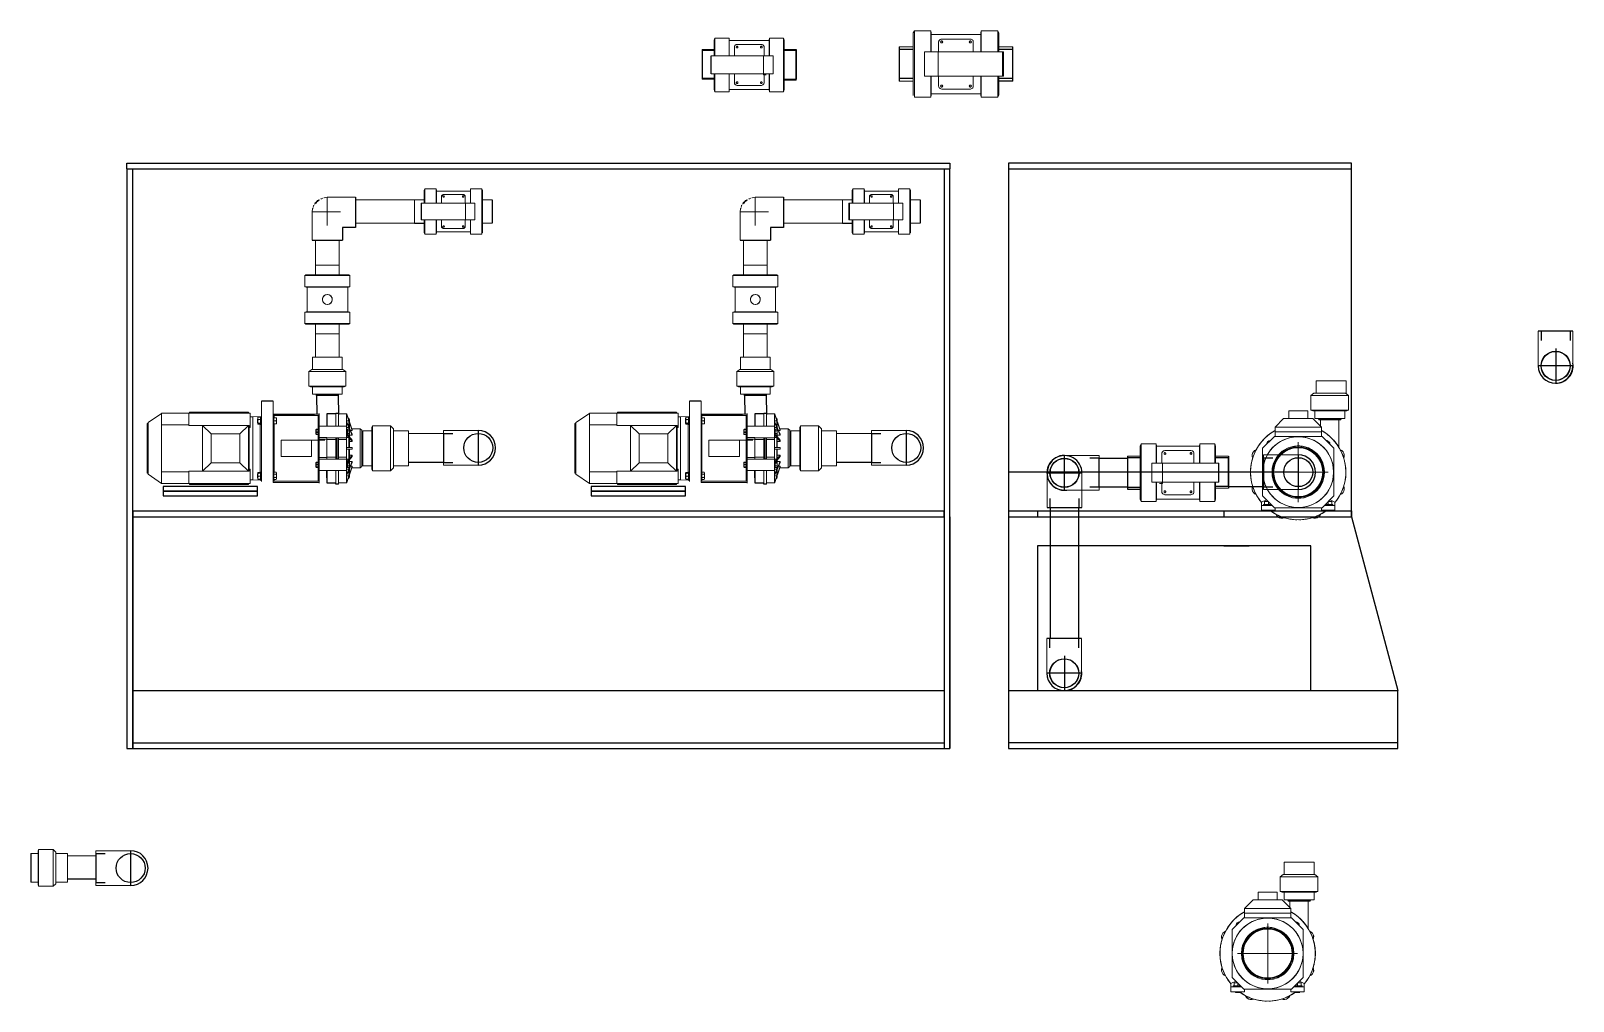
# Model space of a CAD drawing. Header units: inches. Extents: x 13 to 12015, y 11 to 4983.
# Drawn here: x 2508 to 5169, y 2898 to 4572 of the extents above; entities that cross this region are included whole.
import ezdxf

# ---------------------------------------------------------------- set-up
doc = ezdxf.new("R2010")
doc.units = ezdxf.units.IN
doc.header["$MEASUREMENT"] = 0
doc.layers.add('PDF _Геометрия', color=7, linetype='Continuous')

msp = doc.modelspace()

# ---------------------------------------------------------------- linework, layer by layer
for p, q in [((3666.52581, 4539.96973), (3666.52581, 4488.67884)), ((3681.84426, 4498.14532), (3681.84426, 4528.95422)), ((3828.48797, 4539.96973), (3828.48797, 4488.67884)), ((3828.48797, 4487.12982), (3828.48797, 4538.42071)), ((4005.95912, 4544.81768), (4005.95912, 4485.28189)), ((4030.42928, 4540.04978), (4005.95912, 4540.04978)), ((4202.47715, 4540.04978), (4178.00699, 4540.04978)), ((4202.47715, 4485.28189), (4202.47715, 4544.81768)), ((3687.17989, 4489.96977), (3666.52581, 4489.96977)), ((3828.48797, 4487.12982), (3807.83393, 4487.12982)), ((4030.42928, 4490.04978), (4005.95912, 4490.04978)), ((4202.47715, 4485.28189), (4178.00696, 4485.28189)), ((4202.47715, 4490.04978), (4178.00699, 4490.04978)), ((2673.83118, 4343.9176), (4093.83118, 4343.9176)), ((2673.83118, 4333.9176), (2673.83118, 4343.9176)), ((4093.83118, 4343.9176), (4093.83118, 4333.9176)), ((2673.83118, 4333.9176), (2673.83118, 3333.9176)), ((2673.83118, 4333.9176), (4093.83118, 4333.9176)), ((2683.83118, 3333.9176), (2683.83118, 4333.9176)), ((4083.83118, 4333.9176), (4083.83118, 3333.9176)), ((4093.83118, 3333.9176), (4093.83118, 4333.9176)), ((4194.57743, 4333.9176), (4194.57743, 3333.9176)), ((4786.39174, 3733.9176), (4786.39174, 4333.9176)), ((3068.51913, 4285.06846), (3068.51913, 4233.08064)), ((3806.85488, 4285.06846), (3806.85488, 4233.08064)), ((3304.14731, 4280.93764), (3304.14731, 4240.31793)), ((4042.48306, 4280.93764), (4042.48306, 4240.31793)), ((3068.51913, 4233.08064), (3045.61837, 4233.08064)), ((3045.61837, 4233.08064), (3045.61837, 4211.322)), ((3170.06819, 4240.31793), (3186.76356, 4240.31793)), ((3806.85488, 4233.08064), (3783.95412, 4233.08064)), ((3783.95412, 4233.08064), (3783.95412, 4211.322)), ((3908.40394, 4240.31793), (3925.09931, 4240.31793)), ((2993.64399, 4211.28995), (3045.63179, 4211.32201)), ((3731.97973, 4211.28995), (3783.96754, 4211.32201)), ((5168.62642, 4054.16453), (5108.66868, 4054.16453)), ((5113.54159, 4054.16452), (5113.54159, 4038.11373)), ((5163.56279, 4054.16452), (5163.56279, 4038.11373)), ((5138.98061, 4024.18559), (5138.98062, 3964.22785)), ((5168.62643, 3994.20673), (5108.66868, 3994.20671)), ((3001.04545, 3942.9188), (3001.52691, 3910.22136)), ((3038.23046, 3942.9188), (3038.71191, 3910.22136)), ((3739.3812, 3942.9188), (3739.86265, 3910.22136)), ((3776.5662, 3942.9188), (3777.04766, 3910.22136)), ((2926.14739, 3933.28514), (2906.18193, 3933.28516)), ((3034.58127, 3911.59825), (3018.74644, 3911.59825)), ((3018.74644, 3911.59825), (3018.74644, 3890.25573)), ((3034.58127, 3912.631), (3038.67643, 3912.631)), ((3664.48314, 3933.28514), (3644.51768, 3933.28516)), ((3772.91701, 3911.59825), (3757.08219, 3911.59825)), ((3757.08219, 3911.59825), (3757.08219, 3890.25573)), ((3772.91701, 3912.631), (3777.01218, 3912.631)), ((3220.17512, 3877.51921), (3236.21226, 3877.51922)), ((3220.17512, 3877.51921), (3220.17512, 3827.51921)), ((3280.08193, 3882.57855), (3280.08194, 3822.67178)), ((3958.51087, 3877.51921), (3974.54801, 3877.51922)), ((3958.51087, 3877.51921), (3958.51087, 3827.51921)), ((4018.41768, 3882.57855), (4018.41769, 3822.67178)), ((4291.20447, 3779.83369), (4291.20445, 3839.79144)), ((4291.20447, 3779.50064), (4291.20445, 3839.45838)), ((4351.16226, 3834.91853), (4335.11147, 3834.91853)), ((4351.16226, 3784.89733), (4351.16226, 3834.93988)), ((4351.16226, 3834.93988), (4399.86933, 3834.93988)), ((4399.86933, 3838.39201), (4399.86933, 3781.46641)), ((4399.86933, 3834.93988), (4399.86933, 3784.91853)), ((4422.12042, 3835.7636), (4399.86936, 3835.7636)), ((4574.35475, 3835.7636), (4552.10369, 3835.7636)), ((4574.35475, 3838.39201), (4574.35471, 3783.1352)), ((4574.35471, 3785.7636), (4574.35475, 3835.7636)), ((4574.35475, 3838.39201), (4574.35475, 3835.7636)), ((4634.81951, 3835.65763), (4650.85665, 3835.65764)), ((4634.81951, 3835.65763), (4634.81951, 3785.65763)), ((4694.72632, 3840.71697), (4694.72633, 3780.81021)), ((3018.74644, 3801.2714), (3018.74644, 3813.49174)), ((3018.74644, 3813.49174), (3018.74644, 3792.14922)), ((3220.17512, 3827.51921), (3159.71034, 3827.51921)), ((3220.17512, 3827.54055), (3236.21226, 3827.54055)), ((3757.08219, 3801.2714), (3757.08219, 3813.49174)), ((3757.08219, 3813.49174), (3757.08219, 3792.14922)), ((3958.51087, 3827.51921), (3898.04609, 3827.51921)), ((3958.51087, 3827.54055), (3974.54801, 3827.54055)), ((4694.57743, 3811.01755), (4194.57743, 3811.01755)), ((4321.18333, 3809.47952), (4261.22559, 3809.4795)), ((4261.55864, 3809.4795), (4321.51639, 3809.47952)), ((4557.85184, 3793.33366), (4557.85184, 3826.52476)), ((3018.74644, 3792.14922), (3034.58127, 3792.14922)), ((3034.58127, 3789.91162), (3034.58127, 3791.11647)), ((3038.71191, 3789.91162), (3034.58127, 3789.91162)), ((3757.08219, 3792.14922), (3772.91701, 3792.14922)), ((3772.91701, 3789.91162), (3772.91701, 3791.11647)), ((3777.04766, 3789.91162), (3772.91701, 3789.91162)), ((4351.16226, 3784.89733), (4335.11147, 3784.89733)), ((4399.86933, 3784.91853), (4351.16226, 3784.91853)), ((4399.86933, 3781.46641), (4422.12039, 3781.46641)), ((4422.12042, 3784.09481), (4399.86936, 3784.09481)), ((4574.35475, 3785.7636), (4552.10369, 3785.7636)), ((4634.81951, 3785.65763), (4574.35473, 3785.65763)), ((4634.81951, 3785.67897), (4650.85665, 3785.67897)), ((4266.62228, 3749.52171), (4266.62228, 3765.5725)), ((4316.64348, 3749.52171), (4316.64348, 3765.5725)), ((2683.83118, 3743.9176), (4083.83118, 3743.9176)), ((2683.83118, 3743.9176), (2683.83118, 3733.9176)), ((2683.83118, 3733.9176), (4083.83118, 3733.9176)), ((2683.83118, 3733.9176), (2683.83118, 3333.9176)), ((4083.83118, 3733.9176), (4083.83118, 3743.9176)), ((4093.83118, 3733.9176), (4093.83118, 3333.9176)), ((4194.57743, 3743.9176), (4416.38591, 3743.9176)), ((4194.57743, 3733.9176), (4786.39174, 3733.9176)), ((4244.57743, 3743.9176), (4244.57743, 3733.9176)), ((4261.55865, 3749.5217), (4321.51639, 3749.5217)), ((4266.62228, 3749.5217), (4266.62228, 3523.67945)), ((4315.78663, 3749.5217), (4315.78663, 3523.67945)), ((4366.38591, 3743.9176), (4786.39174, 3743.9176)), ((4416.38591, 3743.9176), (4566.38591, 3743.9176)), ((4566.38591, 3743.9176), (4566.38591, 3733.9176)), ((4786.39174, 3743.9176), (4786.39174, 3743.9176)), ((4786.39174, 3743.9176), (4786.39174, 3733.9176)), ((4786.39174, 3733.9176), (4866.38591, 3433.9176)), ((4566.38591, 3683.9176), (4610.20009, 3683.9176)), ((4320.85027, 3523.67945), (4260.89252, 3523.67945)), ((4265.76544, 3523.67943), (4265.76544, 3507.62865)), ((4315.78663, 3523.67944), (4315.78664, 3507.62865)), ((4291.20445, 3493.70051), (4291.20447, 3433.74276)), ((4320.85027, 3463.72164), (4260.89253, 3463.72163)), ((2683.83118, 3433.9176), (4083.83118, 3433.9176)), ((4194.57743, 3433.9176), (4866.38591, 3433.9176)), ((4866.38591, 3333.9176), (4866.38591, 3433.9176)), ((2673.83118, 3333.9176), (2683.83118, 3333.9176)), ((2683.83118, 3333.9176), (2683.83118, 3343.9176)), ((2683.83118, 3343.9176), (4083.83118, 3343.9176)), ((2683.83118, 3333.9176), (4083.83118, 3333.9176)), ((4083.83118, 3333.9176), (4093.83118, 3333.9176)), ((2508.15258, 3152.49397), (2508.15258, 3103.41268)), ((2620.36044, 3152.53554), (2636.41123, 3152.53554)), ((2620.36044, 3152.53554), (2620.36044, 3102.49299)), ((2680.31823, 3157.59918), (2680.31825, 3097.64144)), ((2620.36044, 3108.33468), (2571.65337, 3108.33468)), ((2620.36044, 3102.51434), (2636.41123, 3102.51434))]:
    msp.add_line(p, q)
for points in [[(4194.57743, 4333.9176), (4786.39174, 4333.9176), (4786.39174, 4343.9176), (4194.57743, 4343.9176)], [(2736.4091, 3777.93848), (2899.05971, 3777.93848), (2899.05971, 3786.07101), (2736.4091, 3786.07101)], [(3474.74485, 3777.93848), (3637.39545, 3777.93848), (3637.39545, 3786.07101), (3474.74485, 3786.07101)], [(4244.57743, 3433.9176), (4716.38591, 3433.9176), (4716.38591, 3683.9176), (4244.57743, 3683.9176)], [(4194.57743, 3333.9176), (4866.38591, 3333.9176), (4866.38591, 3343.9176), (4194.57743, 3343.9176)]]:
    msp.add_lwpolyline(points, close=True)
at = {"color": 30, "true_color": 0xf8991e}
for points in [[(2736.4091, 3769.80595), (2899.05971, 3769.80595), (2899.05971, 3777.93848), (2736.4091, 3777.93848)], [(3474.74485, 3769.80595), (3637.39545, 3769.80595), (3637.39545, 3777.93848), (3474.74485, 3777.93848)]]:
    msp.add_lwpolyline(points, close=True, dxfattribs=at)
for centre, radius in [((5138.64756, 3994.20672), 25.02127), ((5138.98061, 3994.20672), 25.02127), ((3280.08194, 3852.62517), 25), ((4018.41769, 3852.62517), 25), ((4291.20446, 3809.81257), 25.02127), ((4291.20446, 3809.47951), 25.02127), ((4291.20446, 3809.47951), 25.02127), ((4291.53752, 3809.47951), 25.02127), ((4694.72633, 3810.76359), 25), ((4290.8714, 3463.72164), 25.02127), ((4291.20446, 3463.72164), 25.02127), ((4291.20446, 3463.72164), 25), ((2680.31824, 3127.62031), 25.02127)]:
    msp.add_circle(centre, radius)
for centre, radius, start, end in [((5138.98061, 3994.20672), 29.97887, 90, 90.00000618), ((5138.64756, 3994.20672), 29.97887, 180.00000618, 0.00000618), ((5138.98061, 3994.20672), 29.97887, 270.00000618, 8.54855057), ((3280.08194, 3852.62517), 29.95338, 270.00000618, 90.00000618), ((4018.41769, 3852.62517), 29.95338, 270.00000618, 90.00000618), ((4291.20446, 3809.81257), 29.97887, 90.00000618, 270.00000618), ((4291.20446, 3809.47951), 29.97887, 90.00000618, 188.54855057), ((4291.53752, 3809.47951), 29.97887, 0.00000618, 180.00000618), ((4694.72633, 3810.76359), 29.95338, 270.00000618, 90.00000618), ((4291.20446, 3809.47951), 29.97887, 180.00000618, 278.54855057), ((4291.20446, 3809.47951), 29.97887, 0, 0.00000618), ((4291.20446, 3809.47951), 29.97887, 270, 270.00000618), ((4291.20446, 3463.72164), 29.97887, 90, 90.00000618), ((4290.8714, 3463.72164), 29.97887, 180.00000618, 0.00000618), ((4291.20446, 3463.72164), 29.97887, 270.00000618, 8.54855057), ((2680.31824, 3127.62031), 29.97887, 270.00000618, 90.00000618)]:
    msp.add_arc(centre, radius, start, end)
at = {"layer": 'PDF _Геометрия', "lineweight": 9}
for points in [[(3712.99744, 4556.66516), (3712.65321, 4559.93538), (3688.38471, 4559.93538), (3687.17989, 4555.97669)], [(3687.17989, 4555.97663), (3687.17989, 4555.6324), (3687.17989, 4554.08335), (3687.17989, 4551.67371), (3687.17989, 4548.5756), (3687.17989, 4544.44479), (3687.17989, 4539.79763)], [(3687.17989, 4528.95422), (3687.17989, 4534.46196), (3687.17989, 4539.79759), (3687.17989, 4544.44475), (3687.17989, 4548.57556), (3687.17989, 4551.67367), (3687.17989, 4554.08331), (3687.17989, 4555.63236), (3687.17989, 4555.97659)], [(3688.38466, 4559.93534), (3688.38466, 4559.41899), (3688.38466, 4557.86993), (3688.38466, 4555.28818), (3688.38466, 4551.67372), (3688.38466, 4547.37079), (3688.38466, 4542.20728), (3688.38466, 4536.3553), (3688.38466, 4529.98697), (3688.38466, 4528.95427)], [(3712.65322, 4559.93534), (3712.65322, 4559.41899), (3712.65322, 4557.86993), (3712.65322, 4555.28818), (3712.65322, 4551.67372), (3712.65322, 4547.37079), (3712.65322, 4542.20728), (3712.65322, 4536.3553), (3712.65322, 4529.98697), (3712.65322, 4528.95427)], [(3712.99744, 4556.14874), (3712.99744, 4556.66509), (3712.99744, 4556.14874), (3712.99744, 4554.77181), (3712.99744, 4552.36217), (3712.99744, 4549.09194), (3712.99744, 4544.96114), (3712.99744, 4540.14186), (3712.99744, 4534.80623), (3712.99744, 4528.95425)], [(3782.01637, 4555.80452), (3712.99744, 4555.80452)], [(3712.99744, 4551.67371), (3712.99744, 4550.29677)], [(3782.36059, 4528.95427), (3782.36059, 4529.98697), (3782.36059, 4536.3553), (3782.36059, 4542.20728), (3782.36059, 4547.37079), (3782.36059, 4551.67372), (3782.36059, 4555.28818), (3782.36059, 4557.86993), (3782.36059, 4559.41899), (3782.36059, 4559.93534), (3782.01636, 4556.66511)], [(3782.01637, 4556.66516), (3782.01637, 4556.14881)], [(3782.01637, 4528.95422), (3782.01637, 4534.8062), (3782.01637, 4540.14183), (3782.01637, 4544.9611), (3782.01637, 4549.09191), (3782.01637, 4552.36214), (3782.01637, 4554.77177), (3782.01637, 4556.14871), (3782.01637, 4556.66506)], [(3806.62898, 4559.93534), (3782.36048, 4559.93534)], [(3806.62898, 4479.3846), (3806.62898, 4483.34329), (3806.62898, 4489.19527), (3806.62898, 4495.5636), (3806.62898, 4502.27617), (3806.62898, 4509.16085), (3806.62898, 4516.21765), (3806.62898, 4523.27445), (3806.62898, 4529.98701), (3806.62898, 4536.35535), (3806.62898, 4542.20732), (3806.62898, 4547.37084), (3806.62898, 4551.67376), (3806.62898, 4555.28821), (3806.62898, 4557.86998), (3806.62898, 4559.41903), (3806.62898, 4559.93538)], [(3807.83393, 4555.97663), (3806.62911, 4559.93532)], [(3807.83393, 4539.79768), (3807.83393, 4544.44484), (3807.83393, 4548.57565), (3807.83393, 4551.67375), (3807.83393, 4554.08339), (3807.83393, 4555.63244), (3807.83393, 4555.97668), (3807.83393, 4555.63244), (3807.83393, 4554.08339), (3807.83393, 4551.67375), (3807.83393, 4548.57565), (3807.83393, 4544.44484), (3807.83393, 4539.79768), (3807.83393, 4534.46205), (3807.83393, 4528.61007), (3807.83393, 4522.41386), (3807.83393, 4516.04552), (3807.83393, 4509.50508), (3807.83393, 4503.13675), (3807.83393, 4496.94053), (3807.83393, 4491.08855), (3807.83393, 4485.75293), (3807.83393, 4481.10577), (3807.83393, 4479.3846)], [(4032.44736, 4457.78454), (4032.44736, 4458.54135), (4032.44736, 4460.30724), (4032.44736, 4463.58674), (4032.44736, 4467.87533), (4032.44736, 4473.17299), (4032.44736, 4479.22747), (4032.44736, 4486.54329), (4032.44736, 4494.11138), (4032.44736, 4502.18401), (4032.44736, 4510.76118), (4032.44736, 4519.33835), (4032.44736, 4527.66325), (4032.44736, 4535.98815), (4032.44736, 4543.55624), (4032.44736, 4550.61979), (4032.44736, 4556.92654), (4032.44736, 4562.2242), (4032.44736, 4566.51278), (4032.44736, 4569.79229), (4032.44736, 4571.55818), (4032.44736, 4572.31499), (4030.4292, 4569.03548)], [(4030.42928, 4480.23657), (4030.42928, 4473.67756), (4030.42928, 4468.12762), (4030.42928, 4464.09131), (4030.42928, 4461.82088), (4030.42928, 4460.8118), (4030.42928, 4461.82088), (4030.42928, 4464.09131), (4030.42928, 4468.12762), (4030.42928, 4473.67756), (4030.42928, 4480.23657), (4030.42928, 4488.05693), (4030.42928, 4496.6341), (4030.42928, 4505.71581), (4030.42928, 4515.04979), (4030.42928, 4524.38377), (4030.42928, 4533.46548), (4030.42928, 4542.04265), (4030.42928, 4549.86301), (4030.42928, 4556.42203), (4030.42928, 4561.97196), (4030.42928, 4565.756), (4030.42928, 4568.2787), (4030.42928, 4569.03551)], [(4030.42928, 4569.03549), (4030.42928, 4568.27868), (4030.42928, 4565.75598), (4030.42928, 4561.97194), (4030.42928, 4556.422), (4030.42928, 4549.86299)], [(4060.95396, 4572.31499), (4032.44748, 4572.31499)], [(4061.20596, 4568.78323), (4060.95369, 4572.315)], [(4060.95396, 4535.98809), (4060.95396, 4543.55618), (4060.95396, 4550.61973), (4060.95396, 4556.92647), (4060.95396, 4562.22414), (4060.95396, 4566.51272), (4060.95396, 4569.79223), (4060.95396, 4571.55812), (4060.95396, 4572.31493)], [(4061.20596, 4567.77419), (4061.20596, 4568.78327), (4061.20596, 4567.77419), (4061.20596, 4565.50376), (4061.20596, 4561.46745), (4061.20596, 4556.16978), (4061.20596, 4549.61077), (4061.20596, 4541.79041), (4061.20596, 4535.98821)], [(4147.23003, 4566.2605), (4061.20606, 4566.2605)], [(4134.11202, 4535.98809), (4134.11202, 4553.14243), (4133.85975, 4554.40378), (4133.35521, 4555.66513), (4132.5984, 4556.6742), (4131.58932, 4557.43101), (4130.32798, 4557.93555), (4129.06663, 4558.18782), (4079.62176, 4558.18782), (4078.10815, 4557.93555), (4076.8468, 4557.43101), (4075.83772, 4556.6742), (4075.08091, 4555.66513), (4074.57637, 4554.40378), (4074.3241, 4553.14243), (4074.3241, 4535.98809)], [(4074.32422, 4535.98809), (4074.32422, 4544.06072), (4074.32422, 4553.14243), (4074.57649, 4554.15151), (4074.82876, 4555.16059), (4075.3333, 4555.9174), (4076.09011, 4556.6742), (4076.84692, 4557.43101), (4078.10827, 4557.93555), (4079.62189, 4558.18782), (4129.06675, 4558.18782), (4130.3281, 4557.93555), (4131.58945, 4557.43101), (4132.59853, 4556.6742), (4133.10307, 4555.9174), (4133.6076, 4555.16059), (4133.85987, 4554.15151), (4134.11214, 4553.14243), (4134.11214, 4544.06072), (4134.11214, 4535.98809)], [(4075.33326, 4555.91748), (4074.82872, 4555.16067), (4074.57645, 4554.15159)], [(4077.85586, 4554.15154), (4077.85586, 4553.647), (4077.60359, 4553.14246), (4077.85586, 4552.63792), (4077.85586, 4552.38565)], [(4078.61263, 4554.65606), (4078.36036, 4554.40379), (4077.85582, 4554.15152)], [(4077.85586, 4552.13346), (4078.36039, 4551.88119), (4078.61266, 4551.62892)], [(4078.36037, 4554.65606), (4078.1081, 4554.15152)], [(4078.10811, 4557.93569), (4078.10811, 4557.93569)], [(4078.10811, 4552.13346), (4078.36038, 4551.62892)], [(4078.61263, 4551.62894), (4079.11717, 4551.37667), (4079.87398, 4551.37667), (4080.37852, 4551.62894)], [(4080.37871, 4554.65606), (4079.87417, 4554.90833), (4079.11736, 4554.90833), (4078.61282, 4554.65606)], [(4079.11715, 4551.37668), (4079.62169, 4551.37668), (4079.87396, 4551.37668)], [(4079.87419, 4554.90832), (4079.62192, 4554.90832), (4079.11738, 4554.90832)], [(4081.13548, 4554.15154), (4080.88321, 4554.40381), (4080.37868, 4554.65608)], [(4080.37871, 4551.62894), (4080.88325, 4551.88121), (4081.13552, 4552.13348)], [(4080.88322, 4554.15154), (4080.63096, 4554.65608)], [(4080.63097, 4551.62894), (4080.88324, 4552.13348)], [(4081.38774, 4553.1425), (4081.13547, 4553.64704)], [(4081.13548, 4553.64702), (4081.13548, 4554.15156)], [(4081.13548, 4552.38572), (4081.13548, 4552.63799), (4081.38775, 4553.14253)], [(4127.80528, 4554.65606), (4127.55301, 4554.15152), (4127.30074, 4553.64698), (4127.04847, 4553.14244), (4127.30074, 4552.6379), (4127.55301, 4552.38563)], [(4128.05754, 4554.65606), (4127.80527, 4554.40379), (4127.30073, 4554.15152)], [(4128.05756, 4551.62892), (4127.80529, 4551.88119), (4127.55302, 4552.13346), (4127.80529, 4551.62892)], [(4128.05754, 4551.62894), (4128.56208, 4551.37667), (4129.31889, 4551.37667), (4129.82343, 4551.62894)], [(4129.82361, 4554.65606), (4129.31907, 4554.90833), (4128.56226, 4554.90833), (4128.05772, 4554.65606)], [(4129.31883, 4554.90832), (4129.06657, 4554.90832), (4128.56203, 4554.90832)], [(4128.56206, 4551.37668), (4129.0666, 4551.37668), (4129.31887, 4551.37668)], [(4130.58013, 4554.15154), (4130.32786, 4554.40381), (4129.82332, 4554.65608)], [(4129.82361, 4551.62894), (4130.32815, 4551.88121), (4130.58042, 4552.13348)], [(4130.07561, 4551.62894), (4130.32788, 4552.13348)], [(4130.32813, 4554.15154), (4130.07586, 4554.65608)], [(4130.32813, 4557.93569), (4130.32813, 4557.93569)], [(4130.58013, 4552.38572), (4130.58013, 4552.63799), (4130.8324, 4553.14253)], [(4130.83265, 4553.1425), (4130.58038, 4553.64704), (4130.58038, 4554.15158)], [(4133.85976, 4554.15154), (4133.60749, 4555.16062), (4133.10295, 4555.91743)], [(4147.73454, 4572.31499), (4147.23, 4568.78321)], [(4147.23003, 4568.78323), (4147.23003, 4567.77415)], [(4147.23003, 4535.98809), (4147.23003, 4541.79029), (4147.23003, 4549.61065), (4147.23003, 4556.16967), (4147.23003, 4561.46733), (4147.23003, 4565.50364), (4147.23003, 4567.77407), (4147.23003, 4568.78315)], [(4147.73454, 4535.98809), (4147.73454, 4543.55618), (4147.73454, 4550.61973), (4147.73454, 4556.92647), (4147.73454, 4562.22414), (4147.73454, 4566.51272), (4147.73454, 4569.79223), (4147.73454, 4571.55812), (4147.73454, 4572.31493)], [(4176.24114, 4572.31499), (4147.73467, 4572.31499)], [(4178.00696, 4569.03549), (4176.24107, 4572.31499)], [(4176.24114, 4569.79239), (4176.24114, 4571.55828), (4176.24114, 4572.31509)], [(4176.24114, 4535.98809), (4176.24114, 4543.55618), (4176.24114, 4550.61973), (4176.24114, 4556.92647), (4176.24114, 4562.22414), (4176.24114, 4566.51272), (4176.24114, 4569.79223)], [(4178.00696, 4549.863), (4178.00696, 4556.42201), (4178.00696, 4561.97195), (4178.00696, 4565.75599), (4178.00696, 4568.27869), (4178.00696, 4569.0355), (4178.00696, 4568.27869), (4178.00696, 4565.75599), (4178.00696, 4561.97195), (4178.00696, 4556.42201), (4178.00696, 4549.863), (4178.00696, 4542.04264), (4178.00696, 4535.98817)], [(3666.52581, 4539.96973), (3687.17985, 4539.96973)], [(3687.17989, 4538.42071), (3666.52584, 4538.42071)], [(3747.42085, 4528.95422), (3736.92171, 4528.95422), (3726.25046, 4528.95422), (3715.23496, 4528.95422), (3704.21947, 4528.95422), (3693.03187, 4528.95422), (3681.84426, 4528.95422)], [(3682.87696, 4528.95422), (3693.54822, 4528.95422), (3704.21947, 4528.95422), (3714.71861, 4528.95422), (3725.21775, 4528.95422), (3735.37266, 4528.95422), (3745.18333, 4528.95422), (3754.64977, 4528.95422), (3763.59985, 4528.95422), (3772.2057, 4528.95422)], [(3687.17989, 4541.34669), (3687.17989, 4545.99385), (3687.17989, 4547.71503), (3687.17989, 4545.99385), (3687.17989, 4541.34669), (3687.17989, 4536.01107), (3687.17989, 4530.67544)], [(3688.38466, 4530.67535), (3688.38466, 4531.53593), (3688.38466, 4537.90426), (3688.38466, 4543.75624), (3688.38466, 4547.71493)], [(3723.3244, 4547.54289), (3722.63593, 4546.85442), (3722.29169, 4545.99384), (3721.94746, 4545.13325)], [(3726.59466, 4548.91986), (3725.38984, 4548.74774), (3724.18502, 4548.23139), (3723.32444, 4547.54292), (3722.46385, 4546.51022), (3722.11962, 4545.47752), (3721.9475, 4544.2727), (3721.9475, 4528.95428)], [(3721.94752, 4544.27271), (3721.94752, 4545.1333), (3722.29175, 4545.99388), (3722.63598, 4546.85447), (3723.32445, 4547.54294), (3724.18504, 4548.2314), (3725.21774, 4548.74776), (3726.59468, 4548.91987), (3768.41912, 4548.91987), (3769.79605, 4548.74776), (3770.82876, 4548.2314), (3771.68934, 4547.54294)], [(3721.94752, 4528.95422), (3721.94752, 4536.52737), (3721.94752, 4544.27264)], [(3721.94752, 4533.08506), (3721.94752, 4530.67542)], [(3721.94752, 4530.67535), (3721.94752, 4533.08499)], [(3725.73394, 4545.30537), (3725.3897, 4544.96114), (3725.21759, 4544.6169), (3725.21759, 4544.27267)], [(3725.38972, 4548.74775), (3725.2176, 4548.74775)], [(3727.97154, 4544.27271), (3727.97154, 4543.75636), (3727.79942, 4543.41213), (3727.62731, 4543.24001), (3727.28307, 4542.89578), (3726.93884, 4542.89578), (3726.59461, 4542.72366), (3726.25037, 4542.89578), (3725.90614, 4542.89578), (3725.5619, 4543.24001), (3725.38979, 4543.41213), (3725.21767, 4543.75636), (3725.21767, 4544.27271)], [(3727.97165, 4544.27271), (3727.97165, 4544.61695), (3727.79954, 4544.96118), (3727.62742, 4545.1333), (3727.28319, 4545.47753), (3726.93895, 4545.64965), (3726.59472, 4545.64965), (3726.25048, 4545.64965), (3725.90625, 4545.47753), (3725.56202, 4545.1333), (3725.3899, 4544.96118), (3725.21778, 4544.61695), (3725.21778, 4544.27271), (3725.21778, 4543.75636), (3725.3899, 4543.41213), (3725.73413, 4543.06789)], [(3725.38972, 4543.41207), (3725.56183, 4543.23996), (3725.90607, 4542.89572)], [(3725.90622, 4545.47748), (3725.56199, 4545.13325), (3725.38987, 4544.96113)], [(3727.2831, 4545.47748), (3726.93887, 4545.6496), (3726.2504, 4545.6496), (3725.90617, 4545.47748)], [(3725.90622, 4543.06785), (3726.25046, 4542.89574), (3726.93892, 4542.89574), (3727.28316, 4542.89574)], [(3726.93888, 4545.64959), (3726.59465, 4545.64959), (3726.25041, 4545.64959)], [(3726.25044, 4542.89574), (3726.59468, 4542.72363), (3726.93891, 4542.89574)], [(3773.06612, 4528.95422), (3773.06612, 4544.27264), (3772.89401, 4545.47745), (3772.54977, 4546.51016), (3771.68919, 4547.54286), (3770.8286, 4548.23133), (3769.62378, 4548.74768), (3768.41896, 4548.9198), (3726.59452, 4548.9198)], [(3727.79943, 4544.96115), (3727.62731, 4545.13327), (3727.28308, 4545.4775)], [(3727.2831, 4542.89574), (3727.62734, 4543.23998), (3727.79945, 4543.4121)], [(3727.45521, 4543.06785), (3727.79945, 4543.41209), (3727.97156, 4543.75632), (3727.97156, 4544.27267), (3727.97156, 4544.61691), (3727.79945, 4544.96114), (3727.45521, 4545.30538)], [(3789.07306, 4528.95422), (3779.4345, 4528.95422), (3769.10748, 4528.95422), (3758.43622, 4528.95422), (3747.42073, 4528.95422)], [(3767.55843, 4545.30537), (3767.21419, 4544.96114), (3767.04207, 4544.6169), (3767.04207, 4544.27267)], [(3767.0421, 4544.27271), (3767.0421, 4543.75636), (3767.21421, 4543.41213), (3767.55845, 4543.06789)], [(3767.73054, 4545.47748), (3767.3863, 4545.13325), (3767.21418, 4544.96113)], [(3767.21421, 4543.41207), (3767.38632, 4543.23996), (3767.73056, 4542.89572)], [(3767.73054, 4543.06785), (3768.07477, 4542.89574), (3768.76324, 4542.89574), (3769.10747, 4543.06785)], [(3769.10759, 4545.47748), (3768.76336, 4545.6496), (3768.07489, 4545.6496), (3767.73066, 4545.47748)], [(3768.7632, 4545.64959), (3768.41896, 4545.64959), (3768.07473, 4545.64959)], [(3768.07476, 4542.89574), (3768.41899, 4542.72363), (3768.76322, 4542.89574)], [(3769.62392, 4544.96115), (3769.4518, 4545.13327), (3769.10757, 4545.4775)], [(3769.10759, 4542.89574), (3769.45183, 4543.23998), (3769.62394, 4543.4121)], [(3769.2797, 4543.06785), (3769.62394, 4543.41209), (3769.79605, 4543.75632), (3769.79605, 4544.27267), (3769.79605, 4544.61691), (3769.62394, 4544.96114), (3769.2797, 4545.30538)], [(3769.79603, 4548.74775), (3769.62391, 4548.74775)], [(3773.06612, 4545.13326), (3772.72189, 4545.99385), (3772.37765, 4546.85443), (3771.68919, 4547.5429)], [(3771.68924, 4547.54289), (3772.37771, 4546.85442), (3772.72194, 4545.99384), (3773.06618, 4545.13325), (3773.06618, 4544.27267), (3773.06618, 4536.5274), (3773.06618, 4528.95425)], [(3772.20557, 4528.95422), (3772.20557, 4496.4241), (3776.85273, 4496.4241)], [(3789.07306, 4528.95425), (3789.07306, 4498.1453), (3772.20559, 4498.1453)], [(3789.07306, 4498.1453), (3789.07306, 4528.95425), (3772.20559, 4528.95425)], [(3773.06612, 4533.08506), (3773.06612, 4530.67542)], [(3773.06612, 4530.67535), (3773.06612, 4533.08499)], [(3806.62898, 4547.71494), (3806.62898, 4543.75625), (3806.62898, 4537.90427), (3806.62898, 4531.53594), (3806.62898, 4524.82337), (3806.62898, 4517.93869), (3806.62898, 4510.88189), (3806.62898, 4503.8251), (3806.62898, 4497.11253), (3806.62898, 4490.7442), (3806.62898, 4484.89222), (3806.62898, 4479.72871), (3806.62898, 4475.42578), (3806.62898, 4471.81133), (3806.62898, 4469.22957), (3806.62898, 4467.68052), (3806.62898, 4467.16417)], [(3807.83393, 4487.30187), (3807.83393, 4482.65471), (3807.83393, 4478.5239), (3807.83393, 4475.42579), (3807.83393, 4473.01615), (3807.83393, 4471.4671), (3807.83393, 4471.12287), (3807.83393, 4471.4671), (3807.83393, 4473.01615), (3807.83393, 4475.42579), (3807.83393, 4478.5239), (3807.83393, 4482.65471), (3807.83393, 4487.30187), (3807.83393, 4492.6375), (3807.83393, 4498.48947), (3807.83393, 4504.68569), (3807.83393, 4511.05402), (3807.83393, 4517.59447), (3807.83393, 4523.9628), (3807.83393, 4530.15901), (3807.83393, 4536.01099), (3807.83393, 4541.34662), (3807.83393, 4545.99377), (3807.83393, 4547.71495)], [(3807.83393, 4539.96973), (3828.48797, 4539.96973)], [(3807.83393, 4528.61003), (3807.83393, 4531.53602)], [(3828.48801, 4538.42071), (3807.83396, 4538.42071)], [(4030.42928, 4544.81768), (4005.95912, 4544.81768)], [(4049.85403, 4535.98825), (4062.71979, 4535.98825), (4076.09008, 4535.98825), (4089.96491, 4535.98825), (4104.34429, 4535.98825)], [(4049.85403, 4535.98809), (4062.71979, 4535.98809), (4076.09008, 4535.98809), (4089.96491, 4535.98809), (4104.34429, 4535.98809)], [(4184.56596, 4535.98825), (4171.19567, 4535.98825), (4158.07764, 4535.98825), (4145.21189, 4535.98825), (4132.34613, 4535.98825), (4119.73265, 4535.98825), (4107.62371, 4535.98825), (4095.76702, 4535.98825), (4084.41489, 4535.98825), (4073.56729, 4535.98825)], [(4073.56744, 4535.98809), (4084.41504, 4535.98809), (4095.76718, 4535.98809), (4107.62386, 4535.98809), (4119.7328, 4535.98809), (4132.34629, 4535.98809), (4145.21205, 4535.98809), (4158.0778, 4535.98809), (4171.19582, 4535.98809), (4184.56612, 4535.98809)], [(4104.34412, 4535.98825), (4124.02116, 4535.98825), (4144.45501, 4535.98825), (4165.39339, 4535.98825), (4186.07951, 4535.98825)], [(4104.34412, 4535.98809), (4124.02116, 4535.98809), (4144.45501, 4535.98809), (4165.39339, 4535.98809), (4186.07951, 4535.98809)], [(4202.47715, 4544.81768), (4178.00699, 4544.81768)], [(4202.47715, 4543.304), (4202.47715, 4543.80854)], [(4202.47715, 4540.0245), (4202.47715, 4540.78131), (4202.47715, 4541.28584)], [(4202.47715, 4535.48357), (4202.47715, 4535.98811), (4202.47715, 4536.99719)], [(4202.47715, 4521.10427), (4202.47715, 4522.61789), (4202.47715, 4523.3747)], [(3747.42085, 4498.14532), (3736.92171, 4498.14532), (3726.25046, 4498.14532), (3715.23496, 4498.14532), (3704.21947, 4498.14532), (3693.03187, 4498.14532), (3681.84426, 4498.14532)], [(3682.87696, 4498.14532), (3693.54822, 4498.14532), (3704.21947, 4498.14532), (3714.71861, 4498.14532), (3725.21775, 4498.14532), (3735.37266, 4498.14532), (3745.18333, 4498.14532), (3754.64977, 4498.14532), (3763.59985, 4498.14532), (3772.2057, 4498.14532)], [(3687.17989, 4498.14532), (3687.17989, 4492.63758), (3687.17989, 4487.30195), (3687.17989, 4482.65479), (3687.17989, 4478.52398), (3687.17989, 4475.42588), (3687.17989, 4473.01624), (3687.17989, 4471.46718), (3687.17989, 4471.12295)], [(3688.38466, 4467.16421), (3688.38466, 4467.68056), (3688.38466, 4469.22961), (3688.38466, 4471.81137), (3688.38466, 4475.42582), (3688.38466, 4479.72875), (3688.38466, 4484.89226), (3688.38466, 4490.74424), (3688.38466, 4497.11257), (3688.38466, 4498.14527)], [(3712.65322, 4467.16421), (3712.65322, 4467.68056), (3712.65322, 4469.22961), (3712.65322, 4471.81137), (3712.65322, 4475.42582), (3712.65322, 4479.72875), (3712.65322, 4484.89226), (3712.65322, 4490.74424), (3712.65322, 4497.11257), (3712.65322, 4498.14527)], [(3712.99744, 4470.9508), (3712.99744, 4470.43445), (3712.99744, 4470.9508), (3712.99744, 4472.32774), (3712.99744, 4474.73738), (3712.99744, 4478.0076), (3712.99744, 4482.13841), (3712.99744, 4486.95769), (3712.99744, 4492.29331), (3712.99744, 4498.14529)], [(3726.59466, 4478.17969), (3725.38984, 4478.3518), (3724.18502, 4478.86815), (3723.32444, 4479.55662), (3722.46385, 4480.58932), (3722.11962, 4481.62203), (3721.9475, 4482.82685), (3721.9475, 4498.14526)], [(3721.94752, 4498.14532), (3721.94752, 4490.57218), (3721.94752, 4482.82691)], [(3773.06612, 4498.14532), (3773.06612, 4482.82691), (3772.89401, 4481.62209), (3772.54977, 4480.58939), (3771.68919, 4479.55668), (3770.8286, 4478.86822), (3769.62378, 4478.35187), (3768.41896, 4478.17975), (3726.59452, 4478.17975)], [(3789.07306, 4498.14532), (3779.4345, 4498.14532), (3769.10748, 4498.14532), (3758.43622, 4498.14532), (3747.42073, 4498.14532)], [(3771.68924, 4479.55665), (3772.37771, 4480.24512), (3772.72194, 4481.10571), (3773.06618, 4481.96629), (3773.06618, 4482.82688), (3773.06618, 4490.57214), (3773.06618, 4498.14529)], [(3782.36059, 4498.14527), (3782.36059, 4497.11257), (3782.36059, 4490.74424), (3782.36059, 4484.89226), (3782.36059, 4479.72875), (3782.36059, 4475.42582), (3782.36059, 4471.81137), (3782.36059, 4469.22961), (3782.36059, 4467.68056), (3782.36059, 4467.16421), (3782.01636, 4470.43443)], [(3782.01637, 4498.14532), (3782.01637, 4492.29335), (3782.01637, 4486.95772), (3782.01637, 4482.13844), (3782.01637, 4478.00763), (3782.01637, 4474.73741), (3782.01637, 4472.32777), (3782.01637, 4470.95083), (3782.01637, 4470.43448)], [(3807.83393, 4515.70125), (3807.83393, 4517.07819)], [(4030.42928, 4514.29301), (4030.42928, 4518.07705)], [(4030.42928, 4515.80673), (4030.42928, 4512.02268)], [(4202.47715, 4513.78849), (4202.47715, 4515.04984), (4202.47715, 4516.31118)], [(4202.47715, 4506.72497), (4202.47715, 4507.22951), (4202.47715, 4508.74312)], [(3687.17989, 4488.67884), (3666.52584, 4488.67884)], [(3687.17989, 4471.12291), (3687.17989, 4471.46715), (3687.17989, 4473.0162), (3687.17989, 4475.42584), (3687.17989, 4478.52394), (3687.17989, 4482.65475), (3687.17989, 4487.30191)], [(3712.99744, 4470.43438), (3712.65321, 4467.16416), (3688.38471, 4467.16416), (3687.17989, 4471.12285)], [(3712.99744, 4475.42584), (3712.99744, 4476.80277)], [(3782.01637, 4471.29502), (3712.99744, 4471.29502)], [(3723.3244, 4479.55665), (3722.63593, 4480.24512), (3722.29169, 4481.10571), (3721.94746, 4481.96629)], [(3721.94752, 4482.82683), (3721.94752, 4481.96625), (3722.29175, 4481.10566), (3722.63598, 4480.24508), (3723.32445, 4479.55661), (3724.18504, 4478.86814), (3725.21774, 4478.35179), (3726.59468, 4478.17967), (3768.41912, 4478.17967), (3769.79605, 4478.35179), (3770.82876, 4478.86814), (3771.68934, 4479.55661)], [(3725.73394, 4481.79417), (3725.3897, 4482.13841), (3725.21759, 4482.48264), (3725.21759, 4482.82687)], [(3725.38972, 4478.3518), (3725.2176, 4478.3518)], [(3727.97154, 4482.82683), (3727.97154, 4483.34318), (3727.79942, 4483.68742), (3727.62731, 4483.85953), (3727.28307, 4484.20377), (3726.93884, 4484.20377), (3726.59461, 4484.37588), (3726.25037, 4484.20377), (3725.90614, 4484.20377), (3725.5619, 4483.85953), (3725.38979, 4483.68742), (3725.21767, 4483.34318), (3725.21767, 4482.82683)], [(3727.97165, 4482.82683), (3727.97165, 4482.4826), (3727.79954, 4482.13836), (3727.62742, 4481.96625), (3727.28319, 4481.62201), (3726.93895, 4481.44989), (3726.59472, 4481.44989), (3726.25048, 4481.44989), (3725.90625, 4481.62201), (3725.56202, 4481.96625), (3725.3899, 4482.13836), (3725.21778, 4482.4826), (3725.21778, 4482.82683), (3725.21778, 4483.34318), (3725.3899, 4483.68742), (3725.73413, 4484.03165)], [(3725.38972, 4483.68747), (3725.56183, 4483.85959), (3725.90607, 4484.20382)], [(3725.90622, 4481.62206), (3725.56199, 4481.9663), (3725.38987, 4482.13841)], [(3727.2831, 4481.62206), (3726.93887, 4481.44994), (3726.2504, 4481.44994), (3725.90617, 4481.62206)], [(3725.90622, 4484.03169), (3726.25046, 4484.20381), (3726.93892, 4484.20381), (3727.28316, 4484.20381)], [(3726.93888, 4481.44995), (3726.59465, 4481.44995), (3726.25041, 4481.44995)], [(3726.25044, 4484.2038), (3726.59468, 4484.37592), (3726.93891, 4484.2038)], [(3727.79943, 4482.13839), (3727.62731, 4481.96627), (3727.28308, 4481.62204)], [(3727.2831, 4484.2038), (3727.62734, 4483.85957), (3727.79945, 4483.68745)], [(3727.45521, 4484.03169), (3727.79945, 4483.68746), (3727.97156, 4483.34322), (3727.97156, 4482.82687), (3727.97156, 4482.48264), (3727.79945, 4482.1384), (3727.45521, 4481.79417)], [(3767.55843, 4481.79417), (3767.21419, 4482.13841), (3767.04207, 4482.48264), (3767.04207, 4482.82687)], [(3767.0421, 4482.82683), (3767.0421, 4483.34318), (3767.21421, 4483.68742), (3767.55845, 4484.03165)], [(3767.73054, 4481.62206), (3767.3863, 4481.9663), (3767.21418, 4482.13841)], [(3767.21421, 4483.68747), (3767.38632, 4483.85959), (3767.73056, 4484.20382)], [(3767.73054, 4484.03169), (3768.07477, 4484.20381), (3768.76324, 4484.20381), (3769.10747, 4484.03169)], [(3769.10759, 4481.62206), (3768.76336, 4481.44994), (3768.07489, 4481.44994), (3767.73066, 4481.62206)], [(3768.7632, 4481.44995), (3768.41896, 4481.44995), (3768.07473, 4481.44995)], [(3768.07476, 4484.2038), (3768.41899, 4484.37592), (3768.76322, 4484.2038)], [(3769.62392, 4482.13839), (3769.4518, 4481.96627), (3769.10757, 4481.62204)], [(3769.10759, 4484.2038), (3769.45183, 4483.85957), (3769.62394, 4483.68745)], [(3769.2797, 4484.03169), (3769.62394, 4483.68746), (3769.79605, 4483.34322), (3769.79605, 4482.82687), (3769.79605, 4482.48264), (3769.62394, 4482.1384), (3769.2797, 4481.79417)], [(3769.79603, 4478.3518), (3769.62391, 4478.3518)], [(3773.06612, 4481.96628), (3772.72189, 4481.1057), (3772.37765, 4480.24511), (3771.68919, 4479.55664)], [(3782.01637, 4470.43438), (3782.01637, 4470.95073)], [(3807.83393, 4471.12291), (3806.62911, 4467.16422)], [(3828.48801, 4488.67884), (3807.83396, 4488.67884)], [(4030.42928, 4485.28205), (4005.95912, 4485.28205)], [(4030.42928, 4461.06425), (4030.42928, 4461.82106), (4030.42928, 4464.34375), (4030.42928, 4468.1278), (4030.42928, 4473.67773), (4030.42928, 4480.23674)], [(4049.85403, 4494.11164), (4062.71979, 4494.11164), (4076.09008, 4494.11164), (4089.96491, 4494.11164), (4104.34429, 4494.11164)], [(4049.85403, 4494.11148), (4062.71979, 4494.11148), (4076.09008, 4494.11148), (4089.96491, 4494.11148), (4104.34429, 4494.11148)], [(4060.95396, 4494.11164), (4060.95396, 4486.54355), (4060.95396, 4479.48), (4060.95396, 4473.17326), (4060.95396, 4467.87559), (4060.95396, 4463.58701), (4060.95396, 4460.3075), (4060.95396, 4458.54162), (4060.95396, 4457.78481)], [(4061.20596, 4462.32554), (4061.20596, 4461.31646), (4061.20596, 4462.32554), (4061.20596, 4464.59597), (4061.20596, 4468.63229), (4061.20596, 4473.92995), (4061.20596, 4480.48896), (4061.20596, 4488.30932), (4061.20596, 4494.11153)], [(4184.56596, 4494.11148), (4171.19567, 4494.11148), (4158.07764, 4494.11148), (4145.21189, 4494.11148), (4132.34613, 4494.11148), (4119.73265, 4494.11148), (4107.62371, 4494.11148), (4095.76702, 4494.11148), (4084.41489, 4494.11148), (4073.56729, 4494.11148)], [(4073.56744, 4494.11164), (4084.41504, 4494.11164), (4095.76718, 4494.11164), (4107.62386, 4494.11164), (4119.7328, 4494.11164), (4132.34629, 4494.11164), (4145.21205, 4494.11164), (4158.0778, 4494.11164), (4171.19582, 4494.11164), (4184.56612, 4494.11164)], [(4134.11202, 4494.11164), (4134.11202, 4476.9573), (4133.85975, 4475.69596), (4133.35521, 4474.43461), (4132.5984, 4473.42553), (4131.58932, 4472.66872), (4130.32798, 4472.16418), (4129.06663, 4471.91191), (4079.62176, 4471.91191), (4078.10815, 4472.16418), (4076.8468, 4472.66872), (4075.83772, 4473.42553), (4075.08091, 4474.43461), (4074.57637, 4475.69596), (4074.3241, 4476.9573), (4074.3241, 4494.11164)], [(4074.32422, 4494.11164), (4074.32422, 4486.03901), (4074.32422, 4476.9573), (4074.57649, 4475.94823), (4074.82876, 4474.93915), (4075.3333, 4474.18234), (4076.09011, 4473.42553), (4076.84692, 4472.66872), (4078.10827, 4472.16418), (4079.62189, 4471.91191), (4129.06675, 4471.91191), (4130.3281, 4472.16418), (4131.58945, 4472.66872), (4132.59853, 4473.42553), (4133.10307, 4474.18234), (4133.6076, 4474.93915), (4133.85987, 4475.94823), (4134.11214, 4476.9573), (4134.11214, 4486.03901), (4134.11214, 4494.11164)], [(4075.33326, 4474.18225), (4074.82872, 4474.93906), (4074.57645, 4475.94814)], [(4077.85586, 4475.94819), (4077.85586, 4476.45273), (4077.60359, 4476.95727), (4077.85586, 4477.46181), (4077.85586, 4477.71408)], [(4078.61263, 4475.44368), (4078.36036, 4475.69595), (4077.85582, 4475.94822)], [(4077.85586, 4477.96627), (4078.36039, 4478.21854), (4078.61266, 4478.47081)], [(4078.36037, 4475.44368), (4078.1081, 4475.94822)], [(4078.10811, 4477.96627), (4078.36038, 4478.47081)], [(4078.10811, 4472.16405), (4078.10811, 4472.16405)], [(4078.61263, 4478.47079), (4079.11717, 4478.72306), (4079.87398, 4478.72306), (4080.37852, 4478.47079)], [(4080.37871, 4475.44368), (4079.87417, 4475.19141), (4079.11736, 4475.19141), (4078.61282, 4475.44368)], [(4079.11715, 4478.72305), (4079.62169, 4478.72305), (4079.87396, 4478.72305)], [(4079.87419, 4475.19142), (4079.62192, 4475.19142), (4079.11738, 4475.19142)], [(4081.13548, 4475.94819), (4080.88321, 4475.69593), (4080.37868, 4475.44366)], [(4080.37871, 4478.47079), (4080.88325, 4478.21852), (4081.13552, 4477.96625)], [(4080.88322, 4475.94819), (4080.63096, 4475.44366)], [(4080.63097, 4478.47079), (4080.88324, 4477.96625)], [(4081.38774, 4476.95723), (4081.13547, 4476.45269)], [(4081.13548, 4477.71401), (4081.13548, 4477.46174), (4081.38775, 4476.9572)], [(4081.13548, 4476.45271), (4081.13548, 4475.94817)], [(4104.34412, 4494.11164), (4124.02116, 4494.11164), (4144.45501, 4494.11164), (4165.39339, 4494.11164), (4186.07951, 4494.11164)], [(4104.34412, 4494.11148), (4124.02116, 4494.11148), (4144.45501, 4494.11148), (4165.39339, 4494.11148), (4186.07951, 4494.11148)], [(4127.80528, 4475.44368), (4127.55301, 4475.94822), (4127.30074, 4476.45275), (4127.04847, 4476.95729), (4127.30074, 4477.46183), (4127.55301, 4477.7141)], [(4128.05754, 4475.44368), (4127.80527, 4475.69595), (4127.30073, 4475.94822)], [(4128.05756, 4478.47081), (4127.80529, 4478.21854), (4127.55302, 4477.96627), (4127.80529, 4478.47081)], [(4128.05754, 4478.47079), (4128.56208, 4478.72306), (4129.31889, 4478.72306), (4129.82343, 4478.47079)], [(4129.82361, 4475.44368), (4129.31907, 4475.19141), (4128.56226, 4475.19141), (4128.05772, 4475.44368)], [(4129.31883, 4475.19142), (4129.06657, 4475.19142), (4128.56203, 4475.19142)], [(4128.56206, 4478.72305), (4129.0666, 4478.72305), (4129.31887, 4478.72305)], [(4130.58013, 4475.94819), (4130.32786, 4475.69593), (4129.82332, 4475.44366)], [(4129.82361, 4478.47079), (4130.32815, 4478.21852), (4130.58042, 4477.96625)], [(4130.07561, 4478.47079), (4130.32788, 4477.96625)], [(4130.32813, 4475.94819), (4130.07586, 4475.44366)], [(4130.32813, 4472.16405), (4130.32813, 4472.16405)], [(4130.58013, 4477.71401), (4130.58013, 4477.46174), (4130.8324, 4476.9572)], [(4130.83265, 4476.95723), (4130.58038, 4476.45269), (4130.58038, 4475.94815)], [(4133.85976, 4475.94819), (4133.60749, 4474.93912), (4133.10295, 4474.18231)], [(4147.23003, 4494.11164), (4147.23003, 4488.30944), (4147.23003, 4480.48908), (4147.23003, 4473.93007), (4147.23003, 4468.6324), (4147.23003, 4464.59609), (4147.23003, 4462.32566), (4147.23003, 4461.31658)], [(4147.73454, 4494.11164), (4147.73454, 4486.54355), (4147.73454, 4479.48), (4147.73454, 4473.17326), (4147.73454, 4467.87559), (4147.73454, 4463.58701), (4147.73454, 4460.3075), (4147.73454, 4458.54162), (4147.73454, 4457.78481)], [(4176.24114, 4494.11164), (4176.24114, 4486.54355), (4176.24114, 4479.48), (4176.24114, 4473.17326), (4176.24114, 4467.87559), (4176.24114, 4463.58701), (4176.24114, 4460.3075)], [(4178.00696, 4480.23673), (4178.00696, 4473.67772), (4178.00696, 4468.12779), (4178.00696, 4464.34374), (4178.00696, 4461.82104), (4178.00696, 4461.06424), (4178.00696, 4461.82104), (4178.00696, 4464.34374), (4178.00696, 4468.12779), (4178.00696, 4473.67772), (4178.00696, 4480.23673), (4178.00696, 4488.05709), (4178.00696, 4494.11157)], [(4202.47715, 4493.10231), (4202.47715, 4493.85912), (4202.47715, 4494.36366)], [(4202.47715, 4488.81378), (4202.47715, 4489.31832), (4202.47715, 4490.07512)], [(3806.62898, 4467.16421), (3782.36048, 4467.16421)], [(4060.95396, 4457.78474), (4032.44748, 4457.78474)], [(4061.20596, 4461.31651), (4060.95369, 4457.78473)], [(4147.23003, 4463.83923), (4061.20606, 4463.83923)], [(4147.73454, 4457.78474), (4147.23, 4461.31652)], [(4147.23003, 4461.31651), (4147.23003, 4462.32558)], [(4176.24114, 4457.78474), (4147.73467, 4457.78474)], [(4178.00696, 4461.06425), (4176.24107, 4457.78474)], [(4176.24114, 4460.30734), (4176.24114, 4458.54145), (4176.24114, 4457.78464)], [(3016.88413, 4284.55204), (3013.44179, 4284.20781)], [(3013.78597, 4284.20782), (3014.30232, 4284.37994), (3019.63795, 4285.06841)], [(3019.63789, 4236.18722), (3019.63789, 4285.06846), (3068.51913, 4285.06846)], [(3186.76356, 4297.46082), (3187.96838, 4299.69834)], [(3186.76356, 4284.37993), (3186.76356, 4288.85498), (3186.76356, 4292.64155), (3186.76356, 4295.22331), (3186.76356, 4296.94448), (3186.76356, 4297.46083), (3186.76356, 4296.94448), (3186.76356, 4295.22331), (3186.76356, 4292.64155), (3186.76356, 4288.85498), (3186.76356, 4284.37993), (3186.76356, 4279.0443), (3186.76356, 4274.9135)], [(3187.96833, 4297.97724), (3187.96833, 4299.18206), (3187.96833, 4299.69841)], [(3187.96833, 4299.69834), (3207.41756, 4299.69834)], [(3187.96833, 4274.91344), (3187.96833, 4280.07695), (3187.96833, 4284.89623), (3187.96833, 4289.19916), (3187.96833, 4292.81362), (3187.96833, 4295.7396), (3187.96833, 4297.97713)], [(3207.41764, 4299.69834), (3207.76188, 4297.2887)], [(3207.41764, 4274.91344), (3207.41764, 4280.07695), (3207.41764, 4284.89623), (3207.41764, 4289.19916), (3207.41764, 4292.81362), (3207.41764, 4295.7396), (3207.41764, 4297.97713), (3207.41764, 4299.18195), (3207.41764, 4299.6983)], [(3207.76186, 4297.28871), (3207.76186, 4296.60024)], [(3207.76186, 4274.91344), (3207.76186, 4278.87213), (3207.76186, 4284.20776), (3207.76186, 4288.68281), (3207.76186, 4292.29726), (3207.76186, 4295.05114), (3207.76186, 4296.60019), (3207.76186, 4297.28866)], [(3207.76186, 4295.56752), (3266.45377, 4295.56752)], [(3257.50359, 4274.91344), (3257.50359, 4280.42119), (3257.50359, 4286.6174), (3257.33147, 4287.30587), (3257.15935, 4287.99434), (3256.81512, 4288.51069), (3256.29877, 4289.02704), (3255.78242, 4289.54339), (3254.92183, 4289.88763), (3253.88913, 4290.05974), (3220.15419, 4290.05974), (3219.29361, 4289.88763), (3218.43302, 4289.54339), (3217.74455, 4289.02704), (3217.40032, 4288.51069), (3217.05608, 4287.99434), (3216.88397, 4287.30587), (3216.71185, 4286.6174), (3216.71185, 4280.42119), (3216.71185, 4274.91344)], [(3216.71193, 4274.91344), (3216.71193, 4286.6174), (3216.88405, 4287.47799), (3217.22829, 4288.33857), (3217.74464, 4289.02704), (3218.4331, 4289.54339), (3219.29369, 4289.88763), (3220.15428, 4290.05974), (3253.88921, 4290.05974), (3254.92192, 4289.88763), (3255.7825, 4289.54339), (3256.47097, 4289.02704), (3256.98732, 4288.33857), (3257.33156, 4287.47799), (3257.50367, 4286.6174), (3257.50367, 4274.91344)], [(3216.88404, 4287.30589), (3217.05616, 4287.99436), (3217.4004, 4288.51071)], [(3218.94936, 4286.61745), (3219.12148, 4286.96168), (3219.12148, 4287.30592)], [(3219.12165, 4286.10112), (3219.12165, 4286.27324), (3218.94953, 4286.61747)], [(3219.6378, 4285.58479), (3219.29357, 4285.75691), (3219.12145, 4285.92902)], [(3219.12165, 4287.30589), (3219.29377, 4287.47801), (3219.638, 4287.65012)], [(3219.29358, 4289.88772), (3219.29358, 4289.88772)], [(3219.29358, 4287.30589), (3219.4657, 4287.65012)], [(3219.46587, 4285.58479), (3219.29375, 4285.92902)], [(3219.6378, 4287.65011), (3219.98204, 4287.82223), (3220.49839, 4287.82223), (3220.84262, 4287.65011)], [(3220.84275, 4285.58479), (3220.49852, 4285.41267), (3219.98217, 4285.41267), (3219.63793, 4285.58479)], [(3220.49853, 4285.41268), (3220.1543, 4285.41268), (3219.98218, 4285.41268)], [(3219.9822, 4287.82222), (3220.15432, 4287.82222), (3220.49855, 4287.82222)], [(3220.84274, 4285.58478), (3221.01485, 4285.75689), (3221.18697, 4285.92901), (3221.01485, 4285.58478)], [(3220.84275, 4287.65011), (3221.01487, 4287.47799), (3221.3591, 4287.30588)], [(3221.01486, 4287.65011), (3221.18698, 4287.30588), (3221.35909, 4286.96164), (3221.53121, 4286.61741), (3221.35909, 4286.27317), (3221.18698, 4286.10106)], [(3252.68433, 4286.61745), (3252.85645, 4286.96168)], [(3252.85644, 4286.10112), (3252.85644, 4286.27324), (3252.68433, 4286.61747)], [(3253.37277, 4285.58479), (3253.02854, 4285.75691), (3252.85642, 4285.92902)], [(3252.85644, 4287.30589), (3253.02856, 4287.47801), (3253.37279, 4287.65012)], [(3252.85644, 4286.96167), (3252.85644, 4287.3059)], [(3253.02855, 4287.30589), (3253.20067, 4287.65012)], [(3253.20066, 4285.58479), (3253.02855, 4285.92902)], [(3253.37277, 4287.65011), (3253.71701, 4287.82223), (3254.23336, 4287.82223), (3254.57759, 4287.65011)], [(3254.57772, 4285.58479), (3254.23348, 4285.41267), (3253.71713, 4285.41267), (3253.3729, 4285.58479)], [(3253.71699, 4287.82222), (3253.88911, 4287.82222), (3254.23334, 4287.82222)], [(3254.2335, 4285.41268), (3253.88926, 4285.41268), (3253.71715, 4285.41268)], [(3255.09405, 4285.92901), (3254.74981, 4285.75689), (3254.5777, 4285.58478)], [(3254.57772, 4287.65011), (3254.74984, 4287.47799), (3255.09407, 4287.30588)], [(3254.92194, 4285.92901), (3254.74982, 4285.58478)], [(3254.74983, 4287.65011), (3254.92195, 4287.30588)], [(3254.92194, 4289.88772), (3254.92194, 4289.88772)], [(3255.09405, 4287.30589), (3255.09405, 4286.96166), (3255.26617, 4286.61742), (3255.09405, 4286.27319), (3255.09405, 4286.10107)], [(3256.81515, 4288.51075), (3257.15938, 4287.9944), (3257.3315, 4287.30593)], [(3266.45384, 4297.28871), (3266.62595, 4299.69835)], [(3266.45384, 4296.60027), (3266.45384, 4297.28874), (3266.45384, 4296.60027), (3266.45384, 4295.05122), (3266.45384, 4292.29734), (3266.45384, 4288.68289), (3266.45384, 4284.20784), (3266.45384, 4278.87222), (3266.45384, 4274.91352)], [(3266.62577, 4299.69834), (3286.075, 4299.69834)], [(3266.62577, 4274.91344), (3266.62577, 4280.07695), (3266.62577, 4284.89623), (3266.62577, 4289.19916), (3266.62577, 4292.81362), (3266.62577, 4295.7396), (3266.62577, 4297.97713), (3266.62577, 4299.18195), (3266.62577, 4299.6983)], [(3286.07508, 4221.5572), (3286.07508, 4222.07356), (3286.07508, 4223.27838), (3286.07508, 4225.51589), (3286.07508, 4228.44188), (3286.07508, 4232.05634), (3286.07508, 4236.18715), (3286.07508, 4241.17855), (3286.07508, 4246.34206), (3286.07508, 4251.8498), (3286.07508, 4257.70178), (3286.07508, 4263.55376), (3286.07508, 4269.23362), (3286.07508, 4274.91349), (3286.07508, 4280.077), (3286.07508, 4284.89627), (3286.07508, 4289.1992), (3286.07508, 4292.81366), (3286.07508, 4295.73965), (3286.07508, 4297.97717), (3286.07508, 4299.18199), (3286.07508, 4299.69834), (3287.45202, 4297.46082)], [(3287.45196, 4236.87564), (3287.45196, 4232.40059), (3287.45196, 4228.61402), (3287.45196, 4225.86015), (3287.45196, 4224.31109), (3287.45196, 4223.62262), (3287.45196, 4224.31109), (3287.45196, 4225.86015), (3287.45196, 4228.61402), (3287.45196, 4232.40059), (3287.45196, 4236.87564), (3287.45196, 4242.21127), (3287.45196, 4248.06324), (3287.45196, 4254.25946), (3287.45196, 4260.62779), (3287.45196, 4266.99612), (3287.45196, 4273.19233), (3287.45196, 4279.04431), (3287.45196, 4284.37994), (3287.45196, 4288.85499), (3287.45196, 4292.64156), (3287.45196, 4295.22331), (3287.45196, 4296.94449), (3287.45196, 4297.46084)], [(3287.45196, 4297.46082), (3287.45196, 4296.94447), (3287.45196, 4295.2233), (3287.45196, 4292.64154), (3287.45196, 4288.85497), (3287.45196, 4284.37993)], [(3755.21988, 4284.55204), (3751.77754, 4284.20781)], [(3752.12172, 4284.20782), (3752.63807, 4284.37994), (3757.9737, 4285.06841)], [(3757.97364, 4236.18722), (3757.97364, 4285.06846), (3806.85488, 4285.06846)], [(3925.09931, 4297.46082), (3926.30413, 4299.69834)], [(3925.09931, 4284.37993), (3925.09931, 4288.85498), (3925.09931, 4292.64155), (3925.09931, 4295.22331), (3925.09931, 4296.94448), (3925.09931, 4297.46083), (3925.09931, 4296.94448), (3925.09931, 4295.22331), (3925.09931, 4292.64155), (3925.09931, 4288.85498), (3925.09931, 4284.37993), (3925.09931, 4279.0443), (3925.09931, 4274.9135)], [(3926.30408, 4297.97724), (3926.30408, 4299.18206), (3926.30408, 4299.69841)], [(3926.30408, 4299.69834), (3945.75331, 4299.69834)], [(3926.30408, 4274.91344), (3926.30408, 4280.07695), (3926.30408, 4284.89623), (3926.30408, 4289.19916), (3926.30408, 4292.81362), (3926.30408, 4295.7396), (3926.30408, 4297.97713)], [(3945.75339, 4299.69834), (3946.09762, 4297.2887)], [(3945.75339, 4274.91344), (3945.75339, 4280.07695), (3945.75339, 4284.89623), (3945.75339, 4289.19916), (3945.75339, 4292.81362), (3945.75339, 4295.7396), (3945.75339, 4297.97713), (3945.75339, 4299.18195), (3945.75339, 4299.6983)], [(3946.09761, 4297.28871), (3946.09761, 4296.60024)], [(3946.09761, 4274.91344), (3946.09761, 4278.87213), (3946.09761, 4284.20776), (3946.09761, 4288.68281), (3946.09761, 4292.29726), (3946.09761, 4295.05114), (3946.09761, 4296.60019), (3946.09761, 4297.28866)], [(3946.09761, 4295.56752), (4004.78952, 4295.56752)], [(3995.83934, 4274.91344), (3995.83934, 4280.42119), (3995.83934, 4286.6174), (3995.66722, 4287.30587), (3995.4951, 4287.99434), (3995.15087, 4288.51069), (3994.63452, 4289.02704), (3994.11817, 4289.54339), (3993.25758, 4289.88763), (3992.22488, 4290.05974), (3958.48994, 4290.05974), (3957.62935, 4289.88763), (3956.76877, 4289.54339), (3956.0803, 4289.02704), (3955.73607, 4288.51069), (3955.39183, 4287.99434), (3955.21972, 4287.30587), (3955.0476, 4286.6174), (3955.0476, 4280.42119), (3955.0476, 4274.91344)], [(3955.04768, 4274.91344), (3955.04768, 4286.6174), (3955.2198, 4287.47799), (3955.56403, 4288.33857), (3956.08038, 4289.02704), (3956.76885, 4289.54339), (3957.62944, 4289.88763), (3958.49002, 4290.05974), (3992.22496, 4290.05974), (3993.25767, 4289.88763), (3994.11825, 4289.54339), (3994.80672, 4289.02704), (3995.32307, 4288.33857), (3995.6673, 4287.47799), (3995.83942, 4286.6174), (3995.83942, 4274.91344)], [(3955.21979, 4287.30589), (3955.39191, 4287.99436), (3955.73614, 4288.51071)], [(3957.28511, 4286.61745), (3957.45723, 4286.96168), (3957.45723, 4287.30592)], [(3957.4574, 4286.10112), (3957.4574, 4286.27324), (3957.28528, 4286.61747)], [(3957.97355, 4285.58479), (3957.62932, 4285.75691), (3957.4572, 4285.92902)], [(3957.4574, 4287.30589), (3957.62952, 4287.47801), (3957.97375, 4287.65012)], [(3957.62933, 4289.88772), (3957.62933, 4289.88772)], [(3957.62933, 4287.30589), (3957.80145, 4287.65012)], [(3957.80162, 4285.58479), (3957.6295, 4285.92902)], [(3957.97355, 4287.65011), (3958.31779, 4287.82223), (3958.83414, 4287.82223), (3959.17837, 4287.65011)], [(3959.1785, 4285.58479), (3958.83426, 4285.41267), (3958.31791, 4285.41267), (3957.97368, 4285.58479)], [(3958.83428, 4285.41268), (3958.49004, 4285.41268), (3958.31793, 4285.41268)], [(3958.31795, 4287.82222), (3958.49007, 4287.82222), (3958.8343, 4287.82222)], [(3959.17848, 4285.58478), (3959.3506, 4285.75689), (3959.52272, 4285.92901), (3959.3506, 4285.58478)], [(3959.1785, 4287.65011), (3959.35062, 4287.47799), (3959.69485, 4287.30588)], [(3959.35061, 4287.65011), (3959.52273, 4287.30588), (3959.69484, 4286.96164), (3959.86696, 4286.61741), (3959.69484, 4286.27317), (3959.52273, 4286.10106)], [(3991.19219, 4286.10112), (3991.19219, 4286.27324), (3991.02007, 4286.61747)], [(3991.02008, 4286.61745), (3991.1922, 4286.96168)], [(3991.70852, 4285.58479), (3991.36429, 4285.75691), (3991.19217, 4285.92902)], [(3991.19219, 4287.30589), (3991.36431, 4287.47801), (3991.70854, 4287.65012)], [(3991.19219, 4286.96167), (3991.19219, 4287.3059)], [(3991.53641, 4285.58479), (3991.36429, 4285.92902)], [(3991.3643, 4287.30589), (3991.53642, 4287.65012)], [(3991.70852, 4287.65011), (3992.05276, 4287.82223), (3992.56911, 4287.82223), (3992.91334, 4287.65011)], [(3992.91347, 4285.58479), (3992.56923, 4285.41267), (3992.05288, 4285.41267), (3991.70865, 4285.58479)], [(3992.05274, 4287.82222), (3992.22486, 4287.82222), (3992.56909, 4287.82222)], [(3992.56925, 4285.41268), (3992.22501, 4285.41268), (3992.0529, 4285.41268)], [(3993.4298, 4285.92901), (3993.08556, 4285.75689), (3992.91345, 4285.58478)], [(3992.91347, 4287.65011), (3993.08558, 4287.47799), (3993.42982, 4287.30588)], [(3993.25769, 4285.92901), (3993.08557, 4285.58478)], [(3993.08558, 4287.65011), (3993.25769, 4287.30588)], [(3993.25769, 4289.88772), (3993.25769, 4289.88772)], [(3993.4298, 4287.30589), (3993.4298, 4286.96166), (3993.60191, 4286.61742), (3993.4298, 4286.27319), (3993.4298, 4286.10107)], [(3995.1509, 4288.51075), (3995.49513, 4287.9944), (3995.66725, 4287.30593)], [(4004.78958, 4297.28871), (4004.9617, 4299.69835)], [(4004.78958, 4296.60027), (4004.78958, 4297.28874), (4004.78958, 4296.60027), (4004.78958, 4295.05122), (4004.78958, 4292.29734), (4004.78958, 4288.68289), (4004.78958, 4284.20784), (4004.78958, 4278.87222), (4004.78958, 4274.91352)], [(4004.96152, 4299.69834), (4024.41074, 4299.69834)], [(4004.96152, 4274.91344), (4004.96152, 4280.07695), (4004.96152, 4284.89623), (4004.96152, 4289.19916), (4004.96152, 4292.81362), (4004.96152, 4295.7396), (4004.96152, 4297.97713), (4004.96152, 4299.18195), (4004.96152, 4299.6983)], [(4024.41083, 4221.5572), (4024.41083, 4222.07356), (4024.41083, 4223.27838), (4024.41083, 4225.51589), (4024.41083, 4228.44188), (4024.41083, 4232.05634), (4024.41083, 4236.18715), (4024.41083, 4241.17855), (4024.41083, 4246.34206), (4024.41083, 4251.8498), (4024.41083, 4257.70178), (4024.41083, 4263.55376), (4024.41083, 4269.23362), (4024.41083, 4274.91349), (4024.41083, 4280.077), (4024.41083, 4284.89627), (4024.41083, 4289.1992), (4024.41083, 4292.81366), (4024.41083, 4295.73965), (4024.41083, 4297.97717), (4024.41083, 4299.18199), (4024.41083, 4299.69834), (4025.78776, 4297.46082)], [(4025.78771, 4236.87564), (4025.78771, 4232.40059), (4025.78771, 4228.61402), (4025.78771, 4225.86015), (4025.78771, 4224.31109), (4025.78771, 4223.62262), (4025.78771, 4224.31109), (4025.78771, 4225.86015), (4025.78771, 4228.61402), (4025.78771, 4232.40059), (4025.78771, 4236.87564), (4025.78771, 4242.21127), (4025.78771, 4248.06324), (4025.78771, 4254.25946), (4025.78771, 4260.62779), (4025.78771, 4266.99612), (4025.78771, 4273.19233), (4025.78771, 4279.04431), (4025.78771, 4284.37994), (4025.78771, 4288.85499), (4025.78771, 4292.64156), (4025.78771, 4295.22331), (4025.78771, 4296.94449), (4025.78771, 4297.46084)], [(4025.78771, 4297.46082), (4025.78771, 4296.94447), (4025.78771, 4295.2233), (4025.78771, 4292.64154), (4025.78771, 4288.85497), (4025.78771, 4284.37993)], [(3042.49507, 4260.20133), (2993.61384, 4260.17118), (2993.64399, 4211.28995)], [(2994.47087, 4266.02363), (2994.29907, 4265.50717), (2993.61389, 4260.17112)], [(2994.12856, 4262.92526), (2994.47067, 4266.36781)], [(2996.70499, 4271.5327), (2996.01705, 4270.67169), (2994.98615, 4267.74507)], [(3001.69238, 4278.07637), (3000.83222, 4277.38737), (3000.14428, 4276.52636), (2998.94021, 4275.3208), (2997.73656, 4273.42677)], [(2999.32803, 4273.88078), (3000.53285, 4275.77407), (3001.73767, 4276.97889)], [(3004.78899, 4280.48794), (3002.89644, 4279.28195), (3001.69237, 4278.07639)], [(3001.73768, 4276.97888), (3002.42615, 4277.83946), (3003.28674, 4278.52793), (3004.49155, 4279.73275), (3006.38484, 4280.93757)], [(3002.3918, 4260.17659), (3005.66202, 4260.17861)], [(3008.27828, 4281.9703), (3009.13886, 4282.65877), (3012.06485, 4283.69148)], [(3019.63789, 4276.2905), (3019.63789, 4273.02027)], [(3068.51913, 4240.31793), (3170.06819, 4240.31793), (3170.06819, 4240.66216), (3170.06819, 4242.0391), (3170.06819, 4244.1045), (3170.06819, 4247.03049), (3170.06819, 4250.47283), (3170.06819, 4254.25941), (3170.06819, 4258.56233), (3170.06819, 4262.69314), (3170.06819, 4266.82395), (3170.06819, 4270.78264), (3170.06819, 4274.22498), (3170.06819, 4276.97885), (3170.06819, 4279.21638), (3170.06819, 4280.4212), (3170.06819, 4280.93755)], [(3068.51924, 4280.93764), (3170.0683, 4280.93764)], [(3068.51924, 4274.91344), (3068.51924, 4278.18367), (3068.51924, 4280.24907), (3068.51924, 4280.93754)], [(3170.06819, 4280.93764), (3186.76354, 4280.93764)], [(3170.06819, 4279.9049), (3170.06819, 4280.24913)], [(3170.06819, 4277.66738), (3170.06819, 4278.18373), (3170.06819, 4278.52796)], [(3170.06819, 4274.56922), (3170.06819, 4274.91346), (3170.06819, 4275.60193)], [(3170.06819, 4264.7586), (3170.06819, 4265.7913), (3170.06819, 4266.30765)], [(3170.06819, 4259.76723), (3170.06819, 4260.62782), (3170.06819, 4261.4884)], [(3237.02179, 4274.91356), (3223.59666, 4274.91356), (3209.65518, 4274.91356), (3195.36947, 4274.91356), (3181.25587, 4274.91356)], [(3237.02179, 4274.91344), (3223.59666, 4274.91344), (3209.65518, 4274.91344), (3195.36947, 4274.91344), (3181.25587, 4274.91344)], [(3258.01992, 4274.91344), (3250.61889, 4274.91344), (3242.87362, 4274.91344), (3234.78412, 4274.91344), (3226.5225, 4274.91344), (3217.91665, 4274.91344), (3209.13868, 4274.91344), (3200.36071, 4274.91344), (3191.41063, 4274.91344), (3182.28842, 4274.91344)], [(3182.28853, 4274.91356), (3191.41073, 4274.91356), (3200.36082, 4274.91356), (3209.13878, 4274.91356), (3217.91675, 4274.91356), (3226.52261, 4274.91356), (3234.78422, 4274.91356), (3242.87373, 4274.91356), (3250.61899, 4274.91356), (3258.02002, 4274.91356)], [(3274.19896, 4274.91356), (3265.42099, 4274.91356), (3256.29879, 4274.91356), (3246.83235, 4274.91356), (3237.02168, 4274.91356)], [(3274.19896, 4274.91344), (3265.42099, 4274.91344), (3256.29879, 4274.91344), (3246.83235, 4274.91344), (3237.02168, 4274.91344)], [(3287.45196, 4280.93764), (3304.14731, 4280.93764)], [(3287.45196, 4260.11145), (3287.45196, 4262.69321)], [(3287.45196, 4261.14423), (3287.45196, 4258.56247)], [(3780.83082, 4260.20133), (3731.94959, 4260.17118), (3731.97973, 4211.28995)], [(3732.80661, 4266.02363), (3732.63482, 4265.50717), (3731.94964, 4260.17112)], [(3732.4643, 4262.92526), (3732.80642, 4266.36781)], [(3735.04073, 4271.5327), (3734.3528, 4270.67169), (3733.3219, 4267.74507)], [(3740.02813, 4278.07637), (3739.16797, 4277.38737), (3738.48003, 4276.52636), (3737.27595, 4275.3208), (3736.0723, 4273.42677)], [(3737.66378, 4273.88078), (3738.8686, 4275.77407), (3740.07342, 4276.97889)], [(3743.12473, 4280.48794), (3741.23219, 4279.28195), (3740.02811, 4278.07639)], [(3740.07343, 4276.97888), (3740.7619, 4277.83946), (3741.62248, 4278.52793), (3742.8273, 4279.73275), (3744.72059, 4280.93757)], [(3740.72755, 4260.17659), (3743.99777, 4260.17861)], [(3746.61402, 4281.9703), (3747.47461, 4282.65877), (3750.4006, 4283.69148)], [(3757.97364, 4276.2905), (3757.97364, 4273.02027)], [(3806.85488, 4240.31793), (3908.40394, 4240.31793), (3908.40394, 4240.66216), (3908.40394, 4242.0391), (3908.40394, 4244.1045), (3908.40394, 4247.03049), (3908.40394, 4250.47283), (3908.40394, 4254.25941), (3908.40394, 4258.56233), (3908.40394, 4262.69314), (3908.40394, 4266.82395), (3908.40394, 4270.78264), (3908.40394, 4274.22498), (3908.40394, 4276.97885), (3908.40394, 4279.21638), (3908.40394, 4280.4212), (3908.40394, 4280.93755)], [(3806.85499, 4280.93764), (3908.40405, 4280.93764)], [(3806.85499, 4274.91344), (3806.85499, 4278.18367), (3806.85499, 4280.24907), (3806.85499, 4280.93754)], [(3908.40394, 4280.93764), (3925.09929, 4280.93764)], [(3908.40394, 4279.9049), (3908.40394, 4280.24913)], [(3908.40394, 4277.66738), (3908.40394, 4278.18373), (3908.40394, 4278.52796)], [(3908.40394, 4274.56922), (3908.40394, 4274.91346), (3908.40394, 4275.60193)], [(3908.40394, 4264.7586), (3908.40394, 4265.7913), (3908.40394, 4266.30765)], [(3908.40394, 4259.76723), (3908.40394, 4260.62782), (3908.40394, 4261.4884)], [(3975.35754, 4274.91356), (3961.93241, 4274.91356), (3947.99093, 4274.91356), (3933.70522, 4274.91356), (3919.59162, 4274.91356)], [(3975.35754, 4274.91344), (3961.93241, 4274.91344), (3947.99093, 4274.91344), (3933.70522, 4274.91344), (3919.59162, 4274.91344)], [(3996.35567, 4274.91344), (3988.95463, 4274.91344), (3981.20937, 4274.91344), (3973.11987, 4274.91344), (3964.85825, 4274.91344), (3956.2524, 4274.91344), (3947.47442, 4274.91344), (3938.69646, 4274.91344), (3929.74638, 4274.91344), (3920.62417, 4274.91344)], [(3920.62427, 4274.91356), (3929.74648, 4274.91356), (3938.69656, 4274.91356), (3947.47453, 4274.91356), (3956.2525, 4274.91356), (3964.85835, 4274.91356), (3973.11997, 4274.91356), (3981.20948, 4274.91356), (3988.95474, 4274.91356), (3996.35577, 4274.91356)], [(4012.53471, 4274.91356), (4003.75674, 4274.91356), (3994.63454, 4274.91356), (3985.1681, 4274.91356), (3975.35743, 4274.91356)], [(4012.53471, 4274.91344), (4003.75674, 4274.91344), (3994.63454, 4274.91344), (3985.1681, 4274.91344), (3975.35743, 4274.91344)], [(4025.78771, 4280.93764), (4042.48306, 4280.93764)], [(4025.78771, 4260.11145), (4025.78771, 4262.69321)], [(4025.78771, 4261.14423), (4025.78771, 4258.56247)], [(3170.06819, 4254.94798), (3170.06819, 4255.29221), (3170.06819, 4256.32491)], [(3170.06819, 4245.6536), (3170.06819, 4246.16995), (3170.06819, 4246.51418)], [(3170.06819, 4242.72764), (3170.06819, 4243.07187), (3170.06819, 4243.58823)], [(3237.02179, 4246.34224), (3223.59666, 4246.34224), (3209.65518, 4246.34224), (3195.36947, 4246.34224), (3181.25587, 4246.34224)], [(3237.02179, 4246.34213), (3223.59666, 4246.34213), (3209.65518, 4246.34213), (3195.36947, 4246.34213), (3181.25587, 4246.34213)], [(3258.01992, 4246.34224), (3250.61889, 4246.34224), (3242.87362, 4246.34224), (3234.78412, 4246.34224), (3226.5225, 4246.34224), (3217.91665, 4246.34224), (3209.13868, 4246.34224), (3200.36071, 4246.34224), (3191.41063, 4246.34224), (3182.28842, 4246.34224)], [(3182.28853, 4246.34213), (3191.41073, 4246.34213), (3200.36082, 4246.34213), (3209.13878, 4246.34213), (3217.91675, 4246.34213), (3226.52261, 4246.34213), (3234.78422, 4246.34213), (3242.87373, 4246.34213), (3250.61899, 4246.34213), (3258.02002, 4246.34213)], [(3186.76356, 4236.87575), (3186.76356, 4232.40071), (3186.76356, 4228.61413), (3186.76356, 4226.03238), (3186.76356, 4224.3112), (3186.76356, 4223.79485), (3186.76356, 4224.3112), (3186.76356, 4226.03238), (3186.76356, 4228.61413), (3186.76356, 4232.40071), (3186.76356, 4236.87575), (3186.76356, 4242.21138), (3186.76356, 4246.34219)], [(3187.96833, 4246.34224), (3187.96833, 4241.17873), (3187.96833, 4236.35945), (3187.96833, 4232.05652), (3187.96833, 4228.44207), (3187.96833, 4225.51608), (3187.96833, 4223.27856)], [(3207.41764, 4246.34224), (3207.41764, 4241.17873), (3207.41764, 4236.35945), (3207.41764, 4232.05652), (3207.41764, 4228.44207), (3207.41764, 4225.51608), (3207.41764, 4223.27856), (3207.41764, 4222.07374), (3207.41764, 4221.55738)], [(3207.76186, 4246.34224), (3207.76186, 4242.38355), (3207.76186, 4237.04792), (3207.76186, 4232.57288), (3207.76186, 4228.95842), (3207.76186, 4226.20454), (3207.76186, 4224.65549), (3207.76186, 4223.96702)], [(3257.50359, 4246.34224), (3257.50359, 4240.83449), (3257.50359, 4234.63828), (3257.33147, 4233.94981), (3257.15935, 4233.26134), (3256.81512, 4232.74499), (3256.29877, 4232.22864), (3255.78242, 4231.71229), (3254.92183, 4231.36806), (3253.88913, 4231.19594), (3220.15419, 4231.19594), (3219.29361, 4231.36806), (3218.43302, 4231.71229), (3217.74455, 4232.22864), (3217.40032, 4232.74499), (3217.05608, 4233.26134), (3216.88397, 4233.94981), (3216.71185, 4234.63828), (3216.71185, 4240.83449), (3216.71185, 4246.34224)], [(3216.71193, 4246.34224), (3216.71193, 4234.63828), (3216.88405, 4233.77769), (3217.22829, 4232.91711), (3217.74464, 4232.22864), (3218.4331, 4231.71229), (3219.29369, 4231.36806), (3220.15428, 4231.19594), (3253.88921, 4231.19594), (3254.92192, 4231.36806), (3255.7825, 4231.71229), (3256.47097, 4232.22864), (3256.98732, 4232.91711), (3257.33156, 4233.77769), (3257.50367, 4234.63828), (3257.50367, 4246.34224)], [(3216.88404, 4233.94979), (3217.05616, 4233.26132), (3217.4004, 4232.74497)], [(3218.94936, 4234.63823), (3219.12148, 4234.294), (3219.12148, 4233.94976)], [(3219.12165, 4235.15456), (3219.12165, 4234.98244), (3218.94953, 4234.63821)], [(3219.6378, 4235.67089), (3219.29357, 4235.49877), (3219.12145, 4235.32666)], [(3219.12165, 4233.94979), (3219.29377, 4233.77767), (3219.638, 4233.60556)], [(3219.29358, 4233.94979), (3219.4657, 4233.60556)], [(3219.29358, 4231.36797), (3219.29358, 4231.36797)], [(3219.46587, 4235.67089), (3219.29375, 4235.32666)], [(3219.6378, 4233.60557), (3219.98204, 4233.43345), (3220.49839, 4233.43345), (3220.84262, 4233.60557)], [(3220.84275, 4235.67089), (3220.49852, 4235.84301), (3219.98217, 4235.84301), (3219.63793, 4235.67089)], [(3220.49853, 4235.843), (3220.1543, 4235.843), (3219.98218, 4235.843)], [(3219.9822, 4233.43346), (3220.15432, 4233.43346), (3220.49855, 4233.43346)], [(3220.84274, 4235.67091), (3221.01485, 4235.49879), (3221.18697, 4235.32667), (3221.01485, 4235.67091)], [(3220.84275, 4233.60557), (3221.01487, 4233.77769), (3221.3591, 4233.9498)], [(3221.01486, 4233.60557), (3221.18698, 4233.9498), (3221.35909, 4234.29404), (3221.53121, 4234.63827), (3221.35909, 4234.98251), (3221.18698, 4235.15462)], [(3274.19896, 4246.34224), (3265.42099, 4246.34224), (3256.29879, 4246.34224), (3246.83235, 4246.34224), (3237.02168, 4246.34224)], [(3274.19896, 4246.34213), (3265.42099, 4246.34213), (3256.29879, 4246.34213), (3246.83235, 4246.34213), (3237.02168, 4246.34213)], [(3252.85644, 4235.15456), (3252.85644, 4234.98244), (3252.68433, 4234.63821)], [(3252.68433, 4234.63823), (3252.85645, 4234.294)], [(3253.37277, 4235.67089), (3253.02854, 4235.49877), (3252.85642, 4235.32666)], [(3252.85644, 4234.29401), (3252.85644, 4233.94978)], [(3252.85644, 4233.94979), (3253.02856, 4233.77767), (3253.37279, 4233.60556)], [(3253.20066, 4235.67089), (3253.02855, 4235.32666)], [(3253.02855, 4233.94979), (3253.20067, 4233.60556)], [(3253.37277, 4233.60557), (3253.71701, 4233.43345), (3254.23336, 4233.43345), (3254.57759, 4233.60557)], [(3254.57772, 4235.67089), (3254.23348, 4235.84301), (3253.71713, 4235.84301), (3253.3729, 4235.67089)], [(3253.71699, 4233.43346), (3253.88911, 4233.43346), (3254.23334, 4233.43346)], [(3254.2335, 4235.843), (3253.88926, 4235.843), (3253.71715, 4235.843)], [(3255.09405, 4235.32667), (3254.74981, 4235.49879), (3254.5777, 4235.67091)], [(3254.57772, 4233.60557), (3254.74984, 4233.77769), (3255.09407, 4233.9498)], [(3254.92194, 4235.32667), (3254.74982, 4235.67091)], [(3254.74983, 4233.60557), (3254.92195, 4233.9498)], [(3254.92194, 4231.36797), (3254.92194, 4231.36797)], [(3255.09405, 4233.94979), (3255.09405, 4234.29402), (3255.26617, 4234.63826), (3255.09405, 4234.98249), (3255.09405, 4235.15461)], [(3256.81515, 4232.74493), (3257.15938, 4233.26128), (3257.3315, 4233.94975)], [(3266.45384, 4224.65541), (3266.45384, 4223.96694), (3266.45384, 4224.65541), (3266.45384, 4226.20446), (3266.45384, 4228.95834), (3266.45384, 4232.57279), (3266.45384, 4237.04784), (3266.45384, 4242.38347), (3266.45384, 4246.34216)], [(3266.62577, 4246.34224), (3266.62577, 4241.17873), (3266.62577, 4236.35945), (3266.62577, 4232.05652), (3266.62577, 4228.44207), (3266.62577, 4225.51608), (3266.62577, 4223.27856), (3266.62577, 4222.07374), (3266.62577, 4221.55738)], [(3287.45196, 4240.31804), (3304.14731, 4240.31804)], [(3287.45196, 4223.79486), (3287.45196, 4224.31121), (3287.45196, 4226.03238), (3287.45196, 4228.61414), (3287.45196, 4232.40071), (3287.45196, 4236.87576)], [(3908.40394, 4254.94798), (3908.40394, 4255.29221), (3908.40394, 4256.32491)], [(3908.40394, 4245.6536), (3908.40394, 4246.16995), (3908.40394, 4246.51418)], [(3908.40394, 4242.72764), (3908.40394, 4243.07187), (3908.40394, 4243.58823)], [(3975.35754, 4246.34224), (3961.93241, 4246.34224), (3947.99093, 4246.34224), (3933.70522, 4246.34224), (3919.59162, 4246.34224)], [(3975.35754, 4246.34213), (3961.93241, 4246.34213), (3947.99093, 4246.34213), (3933.70522, 4246.34213), (3919.59162, 4246.34213)], [(3996.35567, 4246.34224), (3988.95463, 4246.34224), (3981.20937, 4246.34224), (3973.11987, 4246.34224), (3964.85825, 4246.34224), (3956.2524, 4246.34224), (3947.47442, 4246.34224), (3938.69646, 4246.34224), (3929.74638, 4246.34224), (3920.62417, 4246.34224)], [(3920.62427, 4246.34213), (3929.74648, 4246.34213), (3938.69656, 4246.34213), (3947.47453, 4246.34213), (3956.2525, 4246.34213), (3964.85835, 4246.34213), (3973.11997, 4246.34213), (3981.20948, 4246.34213), (3988.95474, 4246.34213), (3996.35577, 4246.34213)], [(3925.09931, 4236.87575), (3925.09931, 4232.40071), (3925.09931, 4228.61413), (3925.09931, 4226.03238), (3925.09931, 4224.3112), (3925.09931, 4223.79485), (3925.09931, 4224.3112), (3925.09931, 4226.03238), (3925.09931, 4228.61413), (3925.09931, 4232.40071), (3925.09931, 4236.87575), (3925.09931, 4242.21138), (3925.09931, 4246.34219)], [(3926.30408, 4246.34224), (3926.30408, 4241.17873), (3926.30408, 4236.35945), (3926.30408, 4232.05652), (3926.30408, 4228.44207), (3926.30408, 4225.51608), (3926.30408, 4223.27856)], [(3945.75339, 4246.34224), (3945.75339, 4241.17873), (3945.75339, 4236.35945), (3945.75339, 4232.05652), (3945.75339, 4228.44207), (3945.75339, 4225.51608), (3945.75339, 4223.27856), (3945.75339, 4222.07374), (3945.75339, 4221.55738)], [(3946.09761, 4246.34224), (3946.09761, 4242.38355), (3946.09761, 4237.04792), (3946.09761, 4232.57288), (3946.09761, 4228.95842), (3946.09761, 4226.20454), (3946.09761, 4224.65549), (3946.09761, 4223.96702)], [(3995.83934, 4246.34224), (3995.83934, 4240.83449), (3995.83934, 4234.63828), (3995.66722, 4233.94981), (3995.4951, 4233.26134), (3995.15087, 4232.74499), (3994.63452, 4232.22864), (3994.11817, 4231.71229), (3993.25758, 4231.36806), (3992.22488, 4231.19594), (3958.48994, 4231.19594), (3957.62935, 4231.36806), (3956.76877, 4231.71229), (3956.0803, 4232.22864), (3955.73607, 4232.74499), (3955.39183, 4233.26134), (3955.21972, 4233.94981), (3955.0476, 4234.63828), (3955.0476, 4240.83449), (3955.0476, 4246.34224)], [(3955.04768, 4246.34224), (3955.04768, 4234.63828), (3955.2198, 4233.77769), (3955.56403, 4232.91711), (3956.08038, 4232.22864), (3956.76885, 4231.71229), (3957.62944, 4231.36806), (3958.49002, 4231.19594), (3992.22496, 4231.19594), (3993.25767, 4231.36806), (3994.11825, 4231.71229), (3994.80672, 4232.22864), (3995.32307, 4232.91711), (3995.6673, 4233.77769), (3995.83942, 4234.63828), (3995.83942, 4246.34224)], [(3955.21979, 4233.94979), (3955.39191, 4233.26132), (3955.73614, 4232.74497)], [(3957.28511, 4234.63823), (3957.45723, 4234.294), (3957.45723, 4233.94976)], [(3957.4574, 4235.15456), (3957.4574, 4234.98244), (3957.28528, 4234.63821)], [(3957.97355, 4235.67089), (3957.62932, 4235.49877), (3957.4572, 4235.32666)], [(3957.4574, 4233.94979), (3957.62952, 4233.77767), (3957.97375, 4233.60556)], [(3957.62933, 4233.94979), (3957.80145, 4233.60556)], [(3957.62933, 4231.36797), (3957.62933, 4231.36797)], [(3957.80162, 4235.67089), (3957.6295, 4235.32666)], [(3957.97355, 4233.60557), (3958.31779, 4233.43345), (3958.83414, 4233.43345), (3959.17837, 4233.60557)], [(3959.1785, 4235.67089), (3958.83426, 4235.84301), (3958.31791, 4235.84301), (3957.97368, 4235.67089)], [(3958.83428, 4235.843), (3958.49004, 4235.843), (3958.31793, 4235.843)], [(3958.31795, 4233.43346), (3958.49007, 4233.43346), (3958.8343, 4233.43346)], [(3959.17848, 4235.67091), (3959.3506, 4235.49879), (3959.52272, 4235.32667), (3959.3506, 4235.67091)], [(3959.1785, 4233.60557), (3959.35062, 4233.77769), (3959.69485, 4233.9498)], [(3959.35061, 4233.60557), (3959.52273, 4233.9498), (3959.69484, 4234.29404), (3959.86696, 4234.63827), (3959.69484, 4234.98251), (3959.52273, 4235.15462)], [(4012.53471, 4246.34224), (4003.75674, 4246.34224), (3994.63454, 4246.34224), (3985.1681, 4246.34224), (3975.35743, 4246.34224)], [(4012.53471, 4246.34213), (4003.75674, 4246.34213), (3994.63454, 4246.34213), (3985.1681, 4246.34213), (3975.35743, 4246.34213)], [(3991.19219, 4235.15456), (3991.19219, 4234.98244), (3991.02007, 4234.63821)], [(3991.02008, 4234.63823), (3991.1922, 4234.294)], [(3991.70852, 4235.67089), (3991.36429, 4235.49877), (3991.19217, 4235.32666)], [(3991.19219, 4234.29401), (3991.19219, 4233.94978)], [(3991.19219, 4233.94979), (3991.36431, 4233.77767), (3991.70854, 4233.60556)], [(3991.53641, 4235.67089), (3991.36429, 4235.32666)], [(3991.3643, 4233.94979), (3991.53642, 4233.60556)], [(3991.70852, 4233.60557), (3992.05276, 4233.43345), (3992.56911, 4233.43345), (3992.91334, 4233.60557)], [(3992.91347, 4235.67089), (3992.56923, 4235.84301), (3992.05288, 4235.84301), (3991.70865, 4235.67089)], [(3992.05274, 4233.43346), (3992.22486, 4233.43346), (3992.56909, 4233.43346)], [(3992.56925, 4235.843), (3992.22501, 4235.843), (3992.0529, 4235.843)], [(3993.4298, 4235.32667), (3993.08556, 4235.49879), (3992.91345, 4235.67091)], [(3992.91347, 4233.60557), (3993.08558, 4233.77769), (3993.42982, 4233.9498)], [(3993.25769, 4235.32667), (3993.08557, 4235.67091)], [(3993.08558, 4233.60557), (3993.25769, 4233.9498)], [(3993.25769, 4231.36797), (3993.25769, 4231.36797)], [(3993.4298, 4233.94979), (3993.4298, 4234.29402), (3993.60191, 4234.63826), (3993.4298, 4234.98249), (3993.4298, 4235.15461)], [(3995.1509, 4232.74493), (3995.49513, 4233.26128), (3995.66725, 4233.94975)], [(4004.78958, 4224.65541), (4004.78958, 4223.96694), (4004.78958, 4224.65541), (4004.78958, 4226.20446), (4004.78958, 4228.95834), (4004.78958, 4232.57279), (4004.78958, 4237.04784), (4004.78958, 4242.38347), (4004.78958, 4246.34216)], [(4004.96152, 4246.34224), (4004.96152, 4241.17873), (4004.96152, 4236.35945), (4004.96152, 4232.05652), (4004.96152, 4228.44207), (4004.96152, 4225.51608), (4004.96152, 4223.27856), (4004.96152, 4222.07374), (4004.96152, 4221.55738)], [(4025.78771, 4240.31804), (4042.48306, 4240.31804)], [(4025.78771, 4223.79486), (4025.78771, 4224.31121), (4025.78771, 4226.03238), (4025.78771, 4228.61414), (4025.78771, 4232.40071), (4025.78771, 4236.87576)], [(2999.32387, 4211.30594), (2999.32387, 4168.09544), (2999.84033, 4168.09544), (3001.21756, 4168.09544), (3003.2834, 4168.09544), (3006.03785, 4168.09544), (3009.48092, 4168.09544), (3013.44045, 4168.09544), (3017.57213, 4168.09544), (3021.87597, 4168.09544), (3026.00765, 4168.09544), (3029.96718, 4168.09544), (3033.23809, 4168.09544), (3036.1647, 4168.09544), (3038.23054, 4168.09544), (3039.60777, 4168.09544), (3040.12423, 4168.09544)], [(3019.63789, 4211.30598), (3024.97464, 4211.30598), (3029.96709, 4211.30598), (3034.09877, 4211.30598), (3037.36969, 4211.30598), (3039.43553, 4211.30598), (3040.12414, 4211.30598), (3040.12414, 4168.09548)], [(3186.76356, 4223.79486), (3187.96838, 4221.55734)], [(3187.96833, 4223.27844), (3187.96833, 4222.07362), (3187.96833, 4221.55727)], [(3187.96833, 4221.55734), (3207.41756, 4221.55734)], [(3207.41764, 4221.55734), (3207.76188, 4223.96698)], [(3207.76186, 4225.68816), (3266.45377, 4225.68816)], [(3207.76186, 4223.96697), (3207.76186, 4224.65544)], [(3266.45384, 4223.96697), (3266.62595, 4221.55733)], [(3266.62577, 4221.55734), (3286.075, 4221.55734)], [(3737.65962, 4211.30594), (3737.65962, 4168.09544), (3738.17608, 4168.09544), (3739.55331, 4168.09544), (3741.61915, 4168.09544), (3744.3736, 4168.09544), (3747.81667, 4168.09544), (3751.7762, 4168.09544), (3755.90788, 4168.09544), (3760.21172, 4168.09544), (3764.3434, 4168.09544), (3768.30293, 4168.09544), (3771.57384, 4168.09544), (3774.50045, 4168.09544), (3776.56629, 4168.09544), (3777.94352, 4168.09544), (3778.45998, 4168.09544)], [(3757.97364, 4211.30598), (3763.31039, 4211.30598), (3768.30284, 4211.30598), (3772.43452, 4211.30598), (3775.70544, 4211.30598), (3777.77128, 4211.30598), (3778.45989, 4211.30598), (3778.45989, 4168.09548)], [(3925.09931, 4223.79486), (3926.30413, 4221.55734)], [(3926.30408, 4223.27844), (3926.30408, 4222.07362), (3926.30408, 4221.55727)], [(3926.30408, 4221.55734), (3945.75331, 4221.55734)], [(3945.75339, 4221.55734), (3946.09762, 4223.96698)], [(3946.09761, 4225.68816), (4004.78952, 4225.68816)], [(3946.09761, 4223.96697), (3946.09761, 4224.65544)], [(4004.78958, 4223.96697), (4004.9617, 4221.55733)], [(4004.96152, 4221.55734), (4024.41074, 4221.55734)], [(3058.71685, 4150.01937), (3058.37254, 4150.01937), (3056.99532, 4150.01937), (3054.92948, 4150.01937), (3052.00287, 4150.01937), (3048.38765, 4150.01937), (3044.08381, 4150.01937), (3039.26352, 4150.01937), (3033.92676, 4150.01937), (3028.41786, 4150.01937), (3022.56464, 4150.01937), (3016.88357, 4150.01937), (3011.03036, 4150.01937), (3005.52145, 4150.01937), (3000.18469, 4150.01937), (2995.3644, 4150.01937), (2991.06056, 4150.01937), (2987.44534, 4150.01937), (2984.51873, 4150.01937), (2982.45289, 4150.01937), (2981.07567, 4150.01937), (2980.73136, 4150.01937), (2982.7972, 4151.39659)], [(3043.3951, 4151.39658), (3048.04324, 4151.39658), (3051.65846, 4151.39658), (3054.41292, 4151.39658), (3056.13445, 4151.39658), (3056.65091, 4151.39658), (3056.13445, 4151.39658), (3054.41292, 4151.39658), (3051.65846, 4151.39658), (3048.04324, 4151.39658), (3043.3951, 4151.39658), (3038.2305, 4151.39658), (3032.37728, 4151.39658), (3026.17976, 4151.39658), (3019.63793, 4151.39658), (3013.26826, 4151.39658), (3007.07073, 4151.39658), (3001.21752, 4151.39658), (2996.05291, 4151.39658), (2991.40477, 4151.39658), (2987.78955, 4151.39658), (2985.0351, 4151.39658), (2983.31356, 4151.39658), (2982.7971, 4151.39658)], [(2982.79712, 4151.39658), (2983.31358, 4151.39658), (2985.03511, 4151.39658), (2987.78957, 4151.39658), (2991.40479, 4151.39658), (2996.05293, 4151.39658), (2996.22508, 4151.39658)], [(2999.32387, 4151.39658), (2999.32387, 4168.09546)], [(3000.01246, 4168.09544), (3000.52892, 4168.09544)], [(3001.73392, 4168.09544), (3002.07823, 4168.09544), (3002.59469, 4168.09544)], [(3004.66058, 4168.09544), (3005.3492, 4168.09544), (3005.69351, 4168.09544)], [(3013.95684, 4168.09544), (3014.4733, 4168.09544), (3015.50622, 4168.09544)], [(3018.94926, 4168.09544), (3019.63787, 4168.09544), (3020.49864, 4168.09544)], [(3023.94186, 4168.09544), (3024.97478, 4168.09544), (3025.31908, 4168.09544)], [(3033.75455, 4168.09544), (3034.09886, 4168.09544), (3034.78747, 4168.09544)], [(3036.85336, 4168.09544), (3037.36982, 4168.09544), (3037.71413, 4168.09544)], [(3038.91912, 4168.09544), (3039.43558, 4168.09544)], [(3040.12414, 4168.09544), (3040.12414, 4151.39656)], [(3056.6509, 4151.39658), (3058.71674, 4150.01935)], [(3797.0526, 4150.01937), (3796.70829, 4150.01937), (3795.33107, 4150.01937), (3793.26523, 4150.01937), (3790.33862, 4150.01937), (3786.7234, 4150.01937), (3782.41956, 4150.01937), (3777.59927, 4150.01937), (3772.26251, 4150.01937), (3766.7536, 4150.01937), (3760.90039, 4150.01937), (3755.21932, 4150.01937), (3749.36611, 4150.01937), (3743.8572, 4150.01937), (3738.52044, 4150.01937), (3733.70015, 4150.01937), (3729.39631, 4150.01937), (3725.78109, 4150.01937), (3722.85448, 4150.01937), (3720.78864, 4150.01937), (3719.41141, 4150.01937), (3719.06711, 4150.01937), (3721.13295, 4151.39659)], [(3781.73085, 4151.39658), (3786.37899, 4151.39658), (3789.99421, 4151.39658), (3792.74867, 4151.39658), (3794.4702, 4151.39658), (3794.98666, 4151.39658), (3794.4702, 4151.39658), (3792.74867, 4151.39658), (3789.99421, 4151.39658), (3786.37899, 4151.39658), (3781.73085, 4151.39658), (3776.56625, 4151.39658), (3770.71303, 4151.39658), (3764.51551, 4151.39658), (3757.97368, 4151.39658), (3751.604, 4151.39658), (3745.40648, 4151.39658), (3739.55327, 4151.39658), (3734.38866, 4151.39658), (3729.74052, 4151.39658), (3726.1253, 4151.39658), (3723.37085, 4151.39658), (3721.64931, 4151.39658), (3721.13285, 4151.39658)], [(3721.13286, 4151.39658), (3721.64932, 4151.39658), (3723.37086, 4151.39658), (3726.12531, 4151.39658), (3729.74053, 4151.39658), (3734.38868, 4151.39658), (3734.56083, 4151.39658)], [(3737.65962, 4151.39658), (3737.65962, 4168.09546)], [(3738.34821, 4168.09544), (3738.86467, 4168.09544)], [(3740.06967, 4168.09544), (3740.41398, 4168.09544), (3740.93044, 4168.09544)], [(3742.99633, 4168.09544), (3743.68495, 4168.09544), (3744.02925, 4168.09544)], [(3752.29259, 4168.09544), (3752.80905, 4168.09544), (3753.84197, 4168.09544)], [(3757.28501, 4168.09544), (3757.97362, 4168.09544), (3758.83439, 4168.09544)], [(3762.27761, 4168.09544), (3763.31053, 4168.09544), (3763.65483, 4168.09544)], [(3772.0903, 4168.09544), (3772.43461, 4168.09544), (3773.12322, 4168.09544)], [(3775.18911, 4168.09544), (3775.70557, 4168.09544), (3776.04988, 4168.09544)], [(3777.25487, 4168.09544), (3777.77133, 4168.09544)], [(3778.45989, 4168.09544), (3778.45989, 4151.39656)], [(3794.98665, 4151.39658), (3797.05249, 4150.01935)], [(2983.14141, 4130.2217), (2980.73126, 4130.566)], [(2980.73134, 4130.56608), (2981.07565, 4130.56608), (2982.45287, 4130.56608), (2984.51871, 4130.56608), (2987.44532, 4130.56608), (2991.06054, 4130.56608), (2995.36438, 4130.56608), (3000.18467, 4130.56608), (3005.52143, 4130.56608), (3011.03033, 4130.56608), (3016.88355, 4130.56608), (3022.56462, 4130.56608), (3028.41783, 4130.56608), (3033.92674, 4130.56608), (3039.2635, 4130.56608), (3044.08379, 4130.56608), (3048.38763, 4130.56608), (3052.00285, 4130.56608), (3054.92946, 4130.56608), (3056.9953, 4130.56608), (3058.37252, 4130.56608), (3058.71683, 4130.56608), (3056.30668, 4130.22177)], [(2980.73136, 4130.56608), (2980.73136, 4150.01941)], [(2983.65802, 4130.2217), (2983.14156, 4130.2217), (2983.65802, 4130.2217), (2985.37956, 4130.2217), (2987.96186, 4130.2217), (2991.74923, 4130.2217), (2996.22522, 4130.2217), (3001.38982, 4130.2217), (3007.24304, 4130.2217), (3013.44056, 4130.2217), (3019.63809, 4130.2217), (3026.00776, 4130.2217), (3032.20528, 4130.2217), (3038.0585, 4130.2217), (3043.2231, 4130.2217), (3047.69909, 4130.2217), (3051.48646, 4130.2217), (3054.06877, 4130.2217), (3055.7903, 4130.2217), (3056.30676, 4130.2217)], [(2984.6909, 4087.18335), (2984.6909, 4130.2217)], [(3054.75729, 4130.2217), (3054.75729, 4087.18335)], [(3056.30661, 4130.2217), (3055.79015, 4130.2217)], [(3058.71683, 4150.01937), (3058.71683, 4130.56603)], [(3721.47716, 4130.2217), (3719.06701, 4130.566)], [(3719.06709, 4130.56608), (3719.4114, 4130.56608), (3720.78862, 4130.56608), (3722.85446, 4130.56608), (3725.78107, 4130.56608), (3729.39629, 4130.56608), (3733.70013, 4130.56608), (3738.52042, 4130.56608), (3743.85717, 4130.56608), (3749.36608, 4130.56608), (3755.2193, 4130.56608), (3760.90036, 4130.56608), (3766.75358, 4130.56608), (3772.26249, 4130.56608), (3777.59924, 4130.56608), (3782.41954, 4130.56608), (3786.72337, 4130.56608), (3790.3386, 4130.56608), (3793.2652, 4130.56608), (3795.33105, 4130.56608), (3796.70827, 4130.56608), (3797.05258, 4130.56608), (3794.64243, 4130.22177)], [(3719.06711, 4130.56608), (3719.06711, 4150.01941)], [(3721.99377, 4130.2217), (3721.47731, 4130.2217), (3721.99377, 4130.2217), (3723.71531, 4130.2217), (3726.29761, 4130.2217), (3730.08498, 4130.2217), (3734.56097, 4130.2217), (3739.72557, 4130.2217), (3745.57879, 4130.2217), (3751.77631, 4130.2217), (3757.97383, 4130.2217), (3764.34351, 4130.2217), (3770.54103, 4130.2217), (3776.39424, 4130.2217), (3781.55885, 4130.2217), (3786.03484, 4130.2217), (3789.82221, 4130.2217), (3792.40452, 4130.2217), (3794.12605, 4130.2217), (3794.64251, 4130.2217)], [(3723.02665, 4087.18335), (3723.02665, 4130.2217)], [(3793.09304, 4130.2217), (3793.09304, 4087.18335)], [(3794.64235, 4130.2217), (3794.12589, 4130.2217)], [(3797.05258, 4150.01937), (3797.05258, 4130.56603)], [(2980.73134, 4086.83905), (2981.07565, 4086.83905), (2982.45287, 4086.83905), (2984.51871, 4086.83905), (2987.44532, 4086.83905), (2991.06054, 4086.83905), (2995.36438, 4086.83905), (3000.18467, 4086.83905), (3005.52143, 4086.83905), (3011.03033, 4086.83905), (3016.88355, 4086.83905), (3022.56462, 4086.83905), (3028.41783, 4086.83905), (3033.92674, 4086.83905), (3039.2635, 4086.83905), (3044.08379, 4086.83905), (3048.38763, 4086.83905), (3052.00285, 4086.83905), (3054.92946, 4086.83905), (3056.9953, 4086.83905), (3058.37252, 4086.83905), (3058.71683, 4086.83905), (3058.71683, 4067.38572)], [(2980.73136, 4086.83905), (2983.14151, 4087.18336)], [(2980.73136, 4067.38572), (2980.73136, 4086.83906)], [(2983.14141, 4087.18335), (2983.65787, 4087.18335)], [(2983.65802, 4087.18335), (2983.14156, 4087.18335)], [(3055.79017, 4087.18335), (3056.30663, 4087.18335), (3055.79017, 4087.18335), (3054.06863, 4087.18335), (3051.48633, 4087.18335), (3047.69896, 4087.18335), (3043.22297, 4087.18335), (3038.05837, 4087.18335), (3032.20515, 4087.18335), (3026.00763, 4087.18335), (3019.63795, 4087.18335), (3013.44043, 4087.18335), (3007.24291, 4087.18335), (3001.38969, 4087.18335), (2996.22509, 4087.18335), (2991.7491, 4087.18335), (2987.96173, 4087.18335), (2985.37942, 4087.18335), (2983.65789, 4087.18335)], [(3056.30661, 4087.18335), (3058.71675, 4086.83904)], [(3719.06709, 4086.83905), (3719.4114, 4086.83905), (3720.78862, 4086.83905), (3722.85446, 4086.83905), (3725.78107, 4086.83905), (3729.39629, 4086.83905), (3733.70013, 4086.83905), (3738.52042, 4086.83905), (3743.85717, 4086.83905), (3749.36608, 4086.83905), (3755.2193, 4086.83905), (3760.90036, 4086.83905), (3766.75358, 4086.83905), (3772.26249, 4086.83905), (3777.59924, 4086.83905), (3782.41954, 4086.83905), (3786.72337, 4086.83905), (3790.3386, 4086.83905), (3793.2652, 4086.83905), (3795.33105, 4086.83905), (3796.70827, 4086.83905), (3797.05258, 4086.83905), (3797.05258, 4067.38572)], [(3719.06711, 4086.83905), (3721.47726, 4087.18336)], [(3719.06711, 4067.38572), (3719.06711, 4086.83906)], [(3721.47716, 4087.18335), (3721.99362, 4087.18335)], [(3721.99377, 4087.18335), (3721.47731, 4087.18335)], [(3794.12592, 4087.18335), (3794.64238, 4087.18335), (3794.12592, 4087.18335), (3792.40438, 4087.18335), (3789.82208, 4087.18335), (3786.03471, 4087.18335), (3781.55872, 4087.18335), (3776.39411, 4087.18335), (3770.5409, 4087.18335), (3764.34338, 4087.18335), (3757.9737, 4087.18335), (3751.77618, 4087.18335), (3745.57866, 4087.18335), (3739.72544, 4087.18335), (3734.56084, 4087.18335), (3730.08485, 4087.18335), (3726.29748, 4087.18335), (3723.71517, 4087.18335), (3721.99364, 4087.18335)], [(3794.64235, 4087.18335), (3797.0525, 4086.83904)], [(2982.79712, 4066.1807), (2980.73128, 4067.38577)], [(2980.73134, 4067.38572), (2981.07565, 4067.38572), (2982.45287, 4067.38572), (2984.51871, 4067.38572), (2987.44532, 4067.38572), (2991.06054, 4067.38572), (2995.36438, 4067.38572), (3000.18467, 4067.38572), (3005.52143, 4067.38572), (3011.03033, 4067.38572), (3016.88355, 4067.38572), (3022.56462, 4067.38572), (3028.41783, 4067.38572), (3033.92674, 4067.38572), (3039.2635, 4067.38572), (3044.08379, 4067.38572), (3048.38763, 4067.38572), (3052.00285, 4067.38572), (3054.92946, 4067.38572), (3056.9953, 4067.38572), (3058.37252, 4067.38572), (3058.71683, 4067.38572), (3056.65099, 4066.18065)], [(2996.22506, 4066.1807), (2996.05291, 4066.1807), (2991.40477, 4066.1807), (2987.78954, 4066.1807), (2985.03509, 4066.1807), (2983.31356, 4066.1807), (2982.7971, 4066.1807), (2983.31356, 4066.1807), (2985.03509, 4066.1807), (2987.78954, 4066.1807), (2991.40477, 4066.1807), (2996.05291, 4066.1807), (3001.21751, 4066.1807), (3007.07073, 4066.1807), (3013.26825, 4066.1807), (3019.63792, 4066.1807), (3026.17975, 4066.1807), (3032.37728, 4066.1807), (3038.23049, 4066.1807), (3043.3951, 4066.1807), (3048.04323, 4066.1807), (3051.65846, 4066.1807), (3054.41291, 4066.1807), (3056.13444, 4066.1807), (3056.6509, 4066.1807)], [(3040.12414, 4009.37006), (3040.12414, 4049.30965), (3039.60768, 4049.30965), (3038.23046, 4049.30965), (3036.16462, 4049.30965), (3033.23801, 4049.30965), (3029.96709, 4049.30965), (3026.00756, 4049.30965), (3021.87588, 4049.30965), (3017.57205, 4049.30965), (3013.44037, 4049.30965), (3009.48084, 4049.30965), (3006.03777, 4049.30965), (3003.28332, 4049.30965), (3001.21747, 4049.30965), (2999.84025, 4049.30965), (2999.32379, 4049.30965)], [(2999.32387, 4049.30965), (2999.32387, 4066.18068)], [(2999.32387, 4049.30961), (2999.32387, 4009.37002), (3000.01248, 4009.37002), (3002.07833, 4009.37002), (3005.34924, 4009.37002), (3009.48092, 4009.37002), (3014.47337, 4009.37002), (3019.63797, 4009.37002), (3024.97473, 4009.37002), (3029.96718, 4009.37002), (3034.09886, 4009.37002), (3037.36977, 4009.37002), (3039.43561, 4009.37002), (3040.12423, 4009.37002)], [(3000.5289, 4049.30965), (3000.01244, 4049.30965)], [(3002.59483, 4049.30965), (3002.07837, 4049.30965), (3001.73406, 4049.30965)], [(3005.69346, 4049.30965), (3005.34916, 4049.30965), (3004.66054, 4049.30965)], [(3015.50633, 4049.30965), (3014.47341, 4049.30965), (3013.95695, 4049.30965)], [(3020.49875, 4049.30965), (3019.63799, 4049.30965), (3018.94937, 4049.30965)], [(3025.31903, 4049.30965), (3024.97472, 4049.30965), (3023.9418, 4049.30965)], [(3034.78743, 4049.30965), (3034.09882, 4049.30965), (3033.75451, 4049.30965)], [(3037.71409, 4049.30965), (3037.36979, 4049.30965), (3036.85333, 4049.30965)], [(3039.43556, 4049.30965), (3038.9191, 4049.30965)], [(3040.12414, 4066.1807), (3040.12414, 4049.30966)], [(3056.6509, 4066.1807), (3056.13444, 4066.1807), (3054.4129, 4066.1807), (3051.65845, 4066.1807), (3048.04323, 4066.1807), (3043.39509, 4066.1807)], [(3721.13286, 4066.1807), (3719.06702, 4067.38577)], [(3719.06709, 4067.38572), (3719.4114, 4067.38572), (3720.78862, 4067.38572), (3722.85446, 4067.38572), (3725.78107, 4067.38572), (3729.39629, 4067.38572), (3733.70013, 4067.38572), (3738.52042, 4067.38572), (3743.85717, 4067.38572), (3749.36608, 4067.38572), (3755.2193, 4067.38572), (3760.90036, 4067.38572), (3766.75358, 4067.38572), (3772.26249, 4067.38572), (3777.59924, 4067.38572), (3782.41954, 4067.38572), (3786.72337, 4067.38572), (3790.3386, 4067.38572), (3793.2652, 4067.38572), (3795.33105, 4067.38572), (3796.70827, 4067.38572), (3797.05258, 4067.38572), (3794.98674, 4066.18065)], [(3734.56081, 4066.1807), (3734.38866, 4066.1807), (3729.74051, 4066.1807), (3726.12529, 4066.1807), (3723.37084, 4066.1807), (3721.6493, 4066.1807), (3721.13284, 4066.1807), (3721.6493, 4066.1807), (3723.37084, 4066.1807), (3726.12529, 4066.1807), (3729.74051, 4066.1807), (3734.38866, 4066.1807), (3739.55326, 4066.1807), (3745.40647, 4066.1807), (3751.604, 4066.1807), (3757.97367, 4066.1807), (3764.5155, 4066.1807), (3770.71302, 4066.1807), (3776.56624, 4066.1807), (3781.73084, 4066.1807), (3786.37898, 4066.1807), (3789.99421, 4066.1807), (3792.74866, 4066.1807), (3794.47019, 4066.1807), (3794.98665, 4066.1807)], [(3778.45989, 4009.37006), (3778.45989, 4049.30965), (3777.94343, 4049.30965), (3776.5662, 4049.30965), (3774.50036, 4049.30965), (3771.57376, 4049.30965), (3768.30284, 4049.30965), (3764.34331, 4049.30965), (3760.21163, 4049.30965), (3755.9078, 4049.30965), (3751.77611, 4049.30965), (3747.81659, 4049.30965), (3744.37352, 4049.30965), (3741.61906, 4049.30965), (3739.55322, 4049.30965), (3738.176, 4049.30965), (3737.65954, 4049.30965)], [(3737.65962, 4049.30965), (3737.65962, 4066.18068)], [(3737.65962, 4049.30961), (3737.65962, 4009.37002), (3738.34823, 4009.37002), (3740.41407, 4009.37002), (3743.68499, 4009.37002), (3747.81667, 4009.37002), (3752.80912, 4009.37002), (3757.97372, 4009.37002), (3763.31048, 4009.37002), (3768.30293, 4009.37002), (3772.43461, 4009.37002), (3775.70552, 4009.37002), (3777.77136, 4009.37002), (3778.45998, 4009.37002)], [(3738.86464, 4049.30965), (3738.34818, 4049.30965)], [(3740.93058, 4049.30965), (3740.41412, 4049.30965), (3740.06981, 4049.30965)], [(3744.02921, 4049.30965), (3743.6849, 4049.30965), (3742.99629, 4049.30965)], [(3753.84208, 4049.30965), (3752.80916, 4049.30965), (3752.2927, 4049.30965)], [(3758.8345, 4049.30965), (3757.97374, 4049.30965), (3757.28512, 4049.30965)], [(3763.65478, 4049.30965), (3763.31047, 4049.30965), (3762.27755, 4049.30965)], [(3773.12318, 4049.30965), (3772.43457, 4049.30965), (3772.09026, 4049.30965)], [(3776.04984, 4049.30965), (3775.70554, 4049.30965), (3775.18908, 4049.30965)], [(3777.77131, 4049.30965), (3777.25485, 4049.30965)], [(3778.45989, 4066.1807), (3778.45989, 4049.30966)], [(3794.98665, 4066.1807), (3794.47019, 4066.1807), (3792.74865, 4066.1807), (3789.9942, 4066.1807), (3786.37898, 4066.1807), (3781.73084, 4066.1807)], [(5108.66868, 4054.16452), (5108.66868, 4022.17289)], [(5168.62643, 4022.17291), (5168.62642, 4054.16453)], [(5108.66868, 4022.1729), (5108.66868, 3994.20671)], [(5168.62643, 3994.20673), (5168.62643, 4022.17292)], [(2994.1593, 3988.02299), (2994.1593, 4009.37002)], [(2999.32393, 4009.37002), (2997.60239, 4009.37002), (2995.02009, 4009.37002), (2994.15933, 4009.37002), (2995.02009, 4009.37002), (2997.60239, 4009.37002), (3001.56192, 4009.37002), (3006.89868, 4009.37002), (3013.0962, 4009.37002), (3019.63803, 4009.37002), (3026.35201, 4009.37002), (3032.54953, 4009.37002), (3037.88629, 4009.37002), (3041.84582, 4009.37002), (3044.42812, 4009.37002), (3045.28889, 4009.37002), (3045.28889, 3988.023)], [(3040.12414, 4009.37002), (3041.84568, 4009.37002), (3044.42798, 4009.37002), (3045.28875, 4009.37002)], [(3732.49505, 3988.02299), (3732.49505, 4009.37002)], [(3737.65968, 4009.37002), (3735.93814, 4009.37002), (3733.35584, 4009.37002), (3732.49507, 4009.37002), (3733.35584, 4009.37002), (3735.93814, 4009.37002), (3739.89767, 4009.37002), (3745.23443, 4009.37002), (3751.43195, 4009.37002), (3757.97378, 4009.37002), (3764.68776, 4009.37002), (3770.88528, 4009.37002), (3776.22204, 4009.37002), (3780.18157, 4009.37002), (3782.76387, 4009.37002), (3783.62463, 4009.37002), (3783.62463, 3988.023)], [(3778.45989, 4009.37002), (3780.18143, 4009.37002), (3782.76373, 4009.37002), (3783.62449, 4009.37002)], [(2987.61739, 3984.23568), (2992.78199, 3988.02306)], [(2987.61739, 3959.10126), (2987.61739, 3984.23566)], [(2987.61741, 3984.23568), (2988.13386, 3984.23568), (2989.5111, 3984.23568), (2991.92124, 3984.23568), (2995.19215, 3984.23568), (2999.15168, 3984.23568), (3003.62767, 3984.23568), (3008.79227, 3984.23568), (3014.12903, 3984.23568), (3019.63794, 3984.23568), (3025.319, 3984.23568), (3030.65576, 3984.23568), (3035.82036, 3984.23568), (3040.29635, 3984.23568), (3044.25587, 3984.23568), (3047.52679, 3984.23568), (3049.93694, 3984.23568), (3051.31416, 3984.23568), (3051.83062, 3984.23568), (3051.83062, 3959.10129)], [(2992.78196, 3988.02299), (2993.12626, 3988.02299), (2994.15919, 3988.02299)], [(3040.29647, 3988.02299), (3037.02555, 3988.02299), (3033.23818, 3988.02299), (3028.93434, 3988.02299), (3024.45835, 3988.02299), (3019.63806, 3988.02299), (3014.98992, 3988.02299), (3010.51393, 3988.02299), (3006.21009, 3988.02299), (3002.42272, 3988.02299), (2999.1518, 3988.02299), (2996.39735, 3988.02299), (2994.33151, 3988.02299), (2993.12643, 3988.02299), (2992.78213, 3988.02299)], [(2996.22506, 3988.02299), (2995.01999, 3988.02299)], [(3045.28889, 3988.02299), (3046.32181, 3988.02299), (3046.66611, 3988.02299), (3046.32181, 3988.02299), (3044.94458, 3988.02299), (3043.05089, 3988.02299), (3040.29644, 3988.02299)], [(3046.66606, 3988.02299), (3051.83066, 3984.23562)], [(3725.95314, 3984.23568), (3731.11774, 3988.02306)], [(3725.95314, 3959.10126), (3725.95314, 3984.23566)], [(3725.95316, 3984.23568), (3726.46961, 3984.23568), (3727.84684, 3984.23568), (3730.25699, 3984.23568), (3733.5279, 3984.23568), (3737.48743, 3984.23568), (3741.96342, 3984.23568), (3747.12802, 3984.23568), (3752.46478, 3984.23568), (3757.97369, 3984.23568), (3763.65475, 3984.23568), (3768.9915, 3984.23568), (3774.15611, 3984.23568), (3778.63209, 3984.23568), (3782.59162, 3984.23568), (3785.86254, 3984.23568), (3788.27269, 3984.23568), (3789.64991, 3984.23568), (3790.16637, 3984.23568), (3790.16637, 3959.10129)], [(3731.11771, 3988.02299), (3731.46201, 3988.02299), (3732.49493, 3988.02299)], [(3778.63221, 3988.02299), (3775.3613, 3988.02299), (3771.57392, 3988.02299), (3767.27009, 3988.02299), (3762.7941, 3988.02299), (3757.97381, 3988.02299), (3753.32566, 3988.02299), (3748.84967, 3988.02299), (3744.54584, 3988.02299), (3740.75846, 3988.02299), (3737.48755, 3988.02299), (3734.7331, 3988.02299), (3732.66725, 3988.02299), (3731.46218, 3988.02299), (3731.11788, 3988.02299)], [(3734.56081, 3988.02299), (3733.35574, 3988.02299)], [(3783.62463, 3988.02299), (3784.65756, 3988.02299), (3785.00186, 3988.02299), (3784.65756, 3988.02299), (3783.28033, 3988.02299), (3781.38664, 3988.02299), (3778.63219, 3988.02299)], [(3785.00181, 3988.02299), (3790.16641, 3984.23562)], [(4771.90415, 3968.60381), (4773.64632, 3968.60381), (4776.25957, 3968.60381), (4777.13065, 3968.60381), (4776.25957, 3968.60381), (4773.64632, 3968.60381), (4769.63934, 3968.60381), (4764.23863, 3968.60381), (4757.96683, 3968.60381), (4751.3466, 3968.60381), (4744.55216, 3968.60381), (4738.28037, 3968.60381), (4732.87965, 3968.60381), (4728.87267, 3968.60381), (4726.25943, 3968.60381), (4725.38834, 3968.60381), (4725.38834, 3947.00096)], [(4730.61498, 3968.60381), (4728.87282, 3968.60381), (4726.25957, 3968.60381), (4725.38848, 3968.60381)], [(4777.13067, 3947.00096), (4777.13067, 3968.6038)], [(2987.61741, 3959.10126), (2988.13386, 3959.10126), (2989.5111, 3959.10126), (2991.92124, 3959.10126), (2995.19215, 3959.10126), (2999.15168, 3959.10126), (3003.62767, 3959.10126), (3008.79227, 3959.10126), (3014.12903, 3959.10126), (3019.63794, 3959.10126), (3025.319, 3959.10126), (3030.65576, 3959.10126), (3035.82036, 3959.10126), (3040.29635, 3959.10126), (3044.25587, 3959.10126), (3047.52679, 3959.10126), (3049.93694, 3959.10126), (3051.31416, 3959.10126), (3051.83062, 3959.10126), (3048.73186, 3958.24049)], [(2992.43774, 3958.24044), (2991.23266, 3958.24044), (2990.7162, 3958.24044), (2987.61744, 3959.10121)], [(3047.01035, 3958.24044), (3048.21542, 3958.24044), (3048.73188, 3958.24044), (3048.21542, 3958.24044), (3047.01035, 3958.24044), (3044.77236, 3958.24044), (3041.84575, 3958.24044), (3038.40268, 3958.24044), (3034.271, 3958.24044), (3029.62286, 3958.24044), (3024.80256, 3958.24044), (3019.63796, 3958.24044), (3014.64551, 3958.24044), (3009.82521, 3958.24044), (3005.17707, 3958.24044), (3001.04539, 3958.24044), (2997.43017, 3958.24044), (2994.67572, 3958.24044), (2992.43772, 3958.24044), (2991.23264, 3958.24044), (2990.71618, 3958.24044)], [(3000.35675, 3945.15679), (2997.6023, 3945.15679), (2995.01999, 3945.15679), (2994.15923, 3945.15679), (2995.01999, 3945.15679), (2997.6023, 3945.15679), (3001.56182, 3945.15679), (3006.89858, 3945.15679), (3013.0961, 3945.15679), (3019.63793, 3945.15679), (3026.35191, 3945.15679), (3032.54944, 3945.15679), (3037.88619, 3945.15679), (3041.84572, 3945.15679), (3044.42802, 3945.15679), (3045.28879, 3945.15679)], [(2994.1593, 3945.15679), (2994.1593, 3958.24045)], [(3001.04534, 3942.9188), (3000.35672, 3943.60741)], [(3000.35675, 3943.60738), (3001.21752, 3943.60738), (3002.93905, 3943.60738), (3005.3492, 3943.60738), (3008.27581, 3943.60738), (3011.89103, 3943.60738), (3015.6784, 3943.60738), (3019.63793, 3943.60738), (3015.6784, 3943.60738), (3011.89103, 3943.60738), (3008.27581, 3943.60738), (3005.3492, 3943.60738), (3002.93905, 3943.60738), (3001.21752, 3943.60738), (3000.35675, 3943.60738), (3000.35675, 3945.15676)], [(3004.14415, 3942.9188), (3004.14415, 3942.9188)], [(3027.9014, 3942.9188), (3028.07355, 3942.9188)], [(3039.09127, 3943.60738), (3038.40265, 3942.91877)], [(3039.09127, 3945.15679), (3039.09127, 3943.60741)], [(3045.28889, 3945.15679), (3044.42812, 3945.15679), (3041.84582, 3945.15679), (3039.09136, 3945.15679)], [(3044.42798, 3958.24044), (3043.91152, 3958.24044)], [(3045.28889, 3958.24044), (3045.28889, 3945.15678)], [(3725.95316, 3959.10126), (3726.46961, 3959.10126), (3727.84684, 3959.10126), (3730.25699, 3959.10126), (3733.5279, 3959.10126), (3737.48743, 3959.10126), (3741.96342, 3959.10126), (3747.12802, 3959.10126), (3752.46478, 3959.10126), (3757.97369, 3959.10126), (3763.65475, 3959.10126), (3768.9915, 3959.10126), (3774.15611, 3959.10126), (3778.63209, 3959.10126), (3782.59162, 3959.10126), (3785.86254, 3959.10126), (3788.27269, 3959.10126), (3789.64991, 3959.10126), (3790.16637, 3959.10126), (3787.06761, 3958.24049)], [(3730.77348, 3958.24044), (3729.56841, 3958.24044), (3729.05195, 3958.24044), (3725.95319, 3959.10121)], [(3785.3461, 3958.24044), (3786.55117, 3958.24044), (3787.06763, 3958.24044), (3786.55117, 3958.24044), (3785.3461, 3958.24044), (3783.1081, 3958.24044), (3780.1815, 3958.24044), (3776.73843, 3958.24044), (3772.60675, 3958.24044), (3767.9586, 3958.24044), (3763.13831, 3958.24044), (3757.97371, 3958.24044), (3752.98126, 3958.24044), (3748.16096, 3958.24044), (3743.51282, 3958.24044), (3739.38114, 3958.24044), (3735.76592, 3958.24044), (3733.01146, 3958.24044), (3730.77347, 3958.24044), (3729.56839, 3958.24044), (3729.05193, 3958.24044)], [(3738.6925, 3945.15679), (3735.93804, 3945.15679), (3733.35574, 3945.15679), (3732.49498, 3945.15679), (3733.35574, 3945.15679), (3735.93804, 3945.15679), (3739.89757, 3945.15679), (3745.23433, 3945.15679), (3751.43185, 3945.15679), (3757.97368, 3945.15679), (3764.68766, 3945.15679), (3770.88518, 3945.15679), (3776.22194, 3945.15679), (3780.18147, 3945.15679), (3782.76377, 3945.15679), (3783.62454, 3945.15679)], [(3732.49505, 3945.15679), (3732.49505, 3958.24045)], [(3739.38108, 3942.9188), (3738.69247, 3943.60741)], [(3738.6925, 3943.60738), (3739.55327, 3943.60738), (3741.2748, 3943.60738), (3743.68495, 3943.60738), (3746.61155, 3943.60738), (3750.22678, 3943.60738), (3754.01415, 3943.60738), (3757.97368, 3943.60738), (3754.01415, 3943.60738), (3750.22678, 3943.60738), (3746.61155, 3943.60738), (3743.68495, 3943.60738), (3741.2748, 3943.60738), (3739.55327, 3943.60738), (3738.6925, 3943.60738), (3738.6925, 3945.15676)], [(3742.47989, 3942.9188), (3742.47989, 3942.9188)], [(3766.23715, 3942.9188), (3766.4093, 3942.9188)], [(3777.42701, 3943.60738), (3776.7384, 3942.91877)], [(3777.42701, 3945.15679), (3777.42701, 3943.60741)], [(3783.62463, 3945.15679), (3782.76387, 3945.15679), (3780.18157, 3945.15679), (3777.42711, 3945.15679)], [(3782.76373, 3958.24044), (3782.24727, 3958.24044)], [(3783.62463, 3958.24044), (3783.62463, 3945.15678)], [(4721.72985, 3947.00096), (4716.50336, 3943.1682)], [(4781.48615, 3943.16827), (4780.96351, 3943.16827), (4779.56977, 3943.16827), (4777.13074, 3943.16827), (4773.82063, 3943.16827), (4769.81365, 3943.16827), (4765.28402, 3943.16827), (4760.05752, 3943.16827), (4754.65681, 3943.16827), (4749.08188, 3943.16827), (4743.33274, 3943.16827), (4737.93202, 3943.16827), (4732.70553, 3943.16827), (4728.1759, 3943.16827), (4724.16892, 3943.16827), (4720.85881, 3943.16827), (4718.41977, 3943.16827), (4717.02604, 3943.16827), (4716.50339, 3943.16827), (4716.50339, 3917.73265)], [(4723.12353, 3947.00096), (4722.07823, 3947.00096), (4721.7298, 3947.00096), (4722.07823, 3947.00096), (4723.47196, 3947.00096), (4725.38834, 3947.00096), (4728.17581, 3947.00096)], [(4728.17578, 3947.00096), (4731.48589, 3947.00096), (4735.31866, 3947.00096), (4739.67407, 3947.00096), (4744.2037, 3947.00096), (4749.08176, 3947.00096), (4753.78561, 3947.00096), (4758.31524, 3947.00096), (4762.67065, 3947.00096), (4766.50341, 3947.00096), (4769.81353, 3947.00096), (4772.60099, 3947.00096), (4774.69159, 3947.00096), (4775.91111, 3947.00096), (4776.25954, 3947.00096)], [(4772.77534, 3947.00096), (4773.99486, 3947.00096)], [(4776.25971, 3947.00096), (4775.91128, 3947.00096), (4774.86598, 3947.00096)], [(4781.48617, 3943.16827), (4776.25967, 3947.00103)], [(4781.48617, 3917.73263), (4781.48617, 3943.16824)], [(2710.31265, 3896.62422), (2733.37634, 3912.28687)], [(2733.37636, 3912.63115), (2780.53643, 3912.63115), (2884.66724, 3912.63115), (2886.38841, 3912.63115), (2733.37636, 3912.63115), (2733.37636, 3912.28692), (2733.37636, 3912.63115), (2780.53643, 3912.63115)], [(2780.53643, 3892.66551), (2733.37636, 3892.66551), (2733.37636, 3912.63109)], [(2733.37636, 3892.66551), (2733.37636, 3912.63109), (2780.53643, 3912.63109)], [(2733.37636, 3912.28685), (2733.37636, 3911.7705), (2733.37636, 3910.22146), (2733.37636, 3907.6397), (2733.37636, 3904.19735), (2733.37636, 3899.72232), (2733.37636, 3894.5588), (2733.37636, 3888.70683), (2733.37636, 3881.99425), (2733.37636, 3874.93746), (2733.37636, 3867.53643), (2733.37636, 3859.79116), (2733.37636, 3851.87377), (2733.37636, 3843.95639), (2733.37636, 3836.21112), (2733.37636, 3828.81009), (2733.37636, 3821.75329), (2733.37636, 3815.21285), (2733.37636, 3809.18875), (2733.37636, 3804.02524), (2733.37636, 3799.5502), (2733.37636, 3796.10785), (2733.37636, 3793.5261), (2733.37636, 3791.97705), (2733.37636, 3791.46069), (2733.37636, 3791.11646)], [(2886.3884, 3912.63114), (2780.53643, 3912.63114), (2780.53643, 3891.28863), (2804.46069, 3891.28863), (2780.53643, 3891.28863)], [(2780.53644, 3912.63115), (2780.53644, 3892.66557), (2780.53644, 3912.63115), (2884.66724, 3912.63115)], [(2780.53644, 3912.63114), (2780.53644, 3891.28863), (2804.4607, 3891.28863), (2780.53644, 3891.28863)], [(2807.0425, 3914.52444), (2781.74129, 3914.52444), (2781.74129, 3912.63115), (2781.74129, 3913.1475)], [(2883.46246, 3914.52436), (2859.02185, 3914.52436), (2806.18191, 3914.52436), (2781.74129, 3914.52436), (2807.0425, 3914.52436)], [(2806.18188, 3914.52436), (2859.02181, 3914.52436)], [(2883.4625, 3914.52436), (2858.33341, 3914.52436), (2807.04254, 3914.52436), (2858.33341, 3914.52436)], [(2858.33341, 3914.52444), (2858.33341, 3912.63115), (2858.33341, 3914.52444), (2858.33341, 3912.63115), (2858.33341, 3914.52444), (2883.4625, 3914.52444), (2883.4625, 3912.63115)], [(2884.66723, 3888.01841), (2886.3884, 3888.01841), (2886.3884, 3912.63115), (2886.3884, 3888.01841)], [(2884.6673, 3912.63115), (2886.38847, 3912.63115)], [(2906.18193, 3933.28516), (2906.18193, 3932.76881), (2906.18193, 3931.39187), (2906.18193, 3929.15435), (2906.18193, 3926.22836), (2906.18193, 3922.26967), (2906.18193, 3917.62251), (2906.18193, 3912.28688), (2906.18193, 3909.18877), (2906.18193, 3908.84454), (2906.18193, 3907.29549), (2906.18193, 3905.74643)], [(2926.14739, 3910.90993), (2926.14739, 3914.18015), (2926.14739, 3919.86001), (2926.14739, 3924.50717), (2926.14739, 3928.29375), (2926.14739, 3930.8755), (2926.14739, 3932.59667), (2926.14739, 3933.28514), (2926.14739, 3932.59667), (2926.14739, 3931.04762)], [(2926.14739, 3930.87551), (2926.14739, 3928.29376), (2926.14739, 3924.50718), (2926.14739, 3919.86002), (2926.14739, 3914.18016), (2926.14739, 3910.90994)], [(3005.49345, 3888.87881), (3005.49345, 3889.91151), (3005.49345, 3896.27984), (3005.49345, 3902.13182), (3005.49345, 3907.46745), (3005.49345, 3911.94249), (3005.49345, 3907.46745), (3005.49345, 3902.13182), (3005.49345, 3896.27984), (3005.49345, 3889.91151), (3005.49345, 3888.87881), (3005.49345, 3889.05093)], [(3038.71191, 3913.83586), (3038.71191, 3913.14739), (3038.71191, 3912.63104)], [(3038.71191, 3890.25573), (3038.71191, 3897.14041), (3038.71191, 3904.88568), (3038.71191, 3911.42613), (3038.71191, 3913.83577)], [(3448.6484, 3896.62422), (3471.71208, 3912.28687)], [(3471.71211, 3912.63115), (3518.87218, 3912.63115), (3623.00299, 3912.63115), (3624.72416, 3912.63115), (3471.71211, 3912.63115), (3471.71211, 3912.28692), (3471.71211, 3912.63115), (3518.87218, 3912.63115)], [(3518.87218, 3892.66551), (3471.71211, 3892.66551), (3471.71211, 3912.63109)], [(3471.71211, 3892.66551), (3471.71211, 3912.63109), (3518.87218, 3912.63109)], [(3471.71211, 3912.28685), (3471.71211, 3911.7705), (3471.71211, 3910.22146), (3471.71211, 3907.6397), (3471.71211, 3904.19735), (3471.71211, 3899.72232), (3471.71211, 3894.5588), (3471.71211, 3888.70683), (3471.71211, 3881.99425), (3471.71211, 3874.93746), (3471.71211, 3867.53643), (3471.71211, 3859.79116), (3471.71211, 3851.87377), (3471.71211, 3843.95639), (3471.71211, 3836.21112), (3471.71211, 3828.81009), (3471.71211, 3821.75329), (3471.71211, 3815.21285), (3471.71211, 3809.18875), (3471.71211, 3804.02524), (3471.71211, 3799.5502), (3471.71211, 3796.10785), (3471.71211, 3793.5261), (3471.71211, 3791.97705), (3471.71211, 3791.46069), (3471.71211, 3791.11646)], [(3624.72415, 3912.63114), (3518.87217, 3912.63114), (3518.87217, 3891.28863), (3542.79644, 3891.28863), (3518.87217, 3891.28863)], [(3518.87218, 3912.63115), (3518.87218, 3892.66557), (3518.87218, 3912.63115), (3623.00299, 3912.63115)], [(3518.87218, 3912.63114), (3518.87218, 3891.28863), (3542.79645, 3891.28863), (3518.87218, 3891.28863)], [(3545.37825, 3914.52444), (3520.07704, 3914.52444), (3520.07704, 3912.63115), (3520.07704, 3913.1475)], [(3621.79821, 3914.52436), (3597.3576, 3914.52436), (3544.51766, 3914.52436), (3520.07704, 3914.52436), (3545.37825, 3914.52436)], [(3544.51763, 3914.52436), (3597.35756, 3914.52436)], [(3621.79825, 3914.52436), (3596.66916, 3914.52436), (3545.37828, 3914.52436), (3596.66916, 3914.52436)], [(3596.66916, 3914.52444), (3596.66916, 3912.63115), (3596.66916, 3914.52444), (3596.66916, 3912.63115), (3596.66916, 3914.52444), (3621.79825, 3914.52444), (3621.79825, 3912.63115)], [(3623.00298, 3888.01841), (3624.72415, 3888.01841), (3624.72415, 3912.63115), (3624.72415, 3888.01841)], [(3623.00305, 3912.63115), (3624.72422, 3912.63115)], [(3644.51768, 3933.28516), (3644.51768, 3932.76881), (3644.51768, 3931.39187), (3644.51768, 3929.15435), (3644.51768, 3926.22836), (3644.51768, 3922.26967), (3644.51768, 3917.62251), (3644.51768, 3912.28688), (3644.51768, 3909.18877), (3644.51768, 3908.84454), (3644.51768, 3907.29549), (3644.51768, 3905.74643)], [(3664.48314, 3910.90993), (3664.48314, 3914.18015), (3664.48314, 3919.86001), (3664.48314, 3924.50717), (3664.48314, 3928.29375), (3664.48314, 3930.8755), (3664.48314, 3932.59667), (3664.48314, 3933.28514), (3664.48314, 3932.59667), (3664.48314, 3931.04762)], [(3664.48314, 3930.87551), (3664.48314, 3928.29376), (3664.48314, 3924.50718), (3664.48314, 3919.86002), (3664.48314, 3914.18016), (3664.48314, 3910.90994)], [(3743.82919, 3888.87881), (3743.82919, 3889.91151), (3743.82919, 3896.27984), (3743.82919, 3902.13182), (3743.82919, 3907.46745), (3743.82919, 3911.94249), (3743.82919, 3907.46745), (3743.82919, 3902.13182), (3743.82919, 3896.27984), (3743.82919, 3889.91151), (3743.82919, 3888.87881), (3743.82919, 3889.05093)], [(3777.04766, 3913.83586), (3777.04766, 3913.14739), (3777.04766, 3912.63104)], [(3777.04766, 3890.25573), (3777.04766, 3897.14041), (3777.04766, 3904.88568), (3777.04766, 3911.42613), (3777.04766, 3913.83577)], [(4678.17572, 3916.86149), (4711.10265, 3916.86149), (4711.10265, 3903.44682)], [(4711.10255, 3916.86149), (4711.10255, 3910.24126), (4711.10255, 3904.49212), (4711.10255, 3903.44682)], [(4781.48615, 3917.73263), (4780.96351, 3917.73263), (4779.56977, 3917.73263), (4777.13074, 3917.73263), (4773.82063, 3917.73263), (4769.81365, 3917.73263), (4765.28402, 3917.73263), (4760.05752, 3917.73263), (4754.65681, 3917.73263), (4749.08188, 3917.73263), (4743.33274, 3917.73263), (4737.93202, 3917.73263), (4732.70553, 3917.73263), (4728.1759, 3917.73263), (4724.16892, 3917.73263), (4720.85881, 3917.73263), (4718.41977, 3917.73263), (4717.02604, 3917.73263), (4716.50339, 3917.73263), (4719.63929, 3916.86154)], [(4721.38143, 3916.86149), (4720.16192, 3916.86149), (4719.63927, 3916.86149), (4720.16192, 3916.86149), (4721.38143, 3916.86149), (4723.64625, 3916.86149), (4726.60793, 3916.86149), (4730.09226, 3916.86149), (4734.27346, 3916.86149), (4738.9773, 3916.86149), (4743.85537, 3916.86149), (4749.08186, 3916.86149), (4754.13414, 3916.86149), (4759.0122, 3916.86149), (4763.71605, 3916.86149), (4767.89725, 3916.86149), (4771.5558, 3916.86149), (4774.34326, 3916.86149), (4776.60807, 3916.86149), (4777.82759, 3916.86149), (4778.35024, 3916.86149)], [(4723.12353, 3916.86149), (4723.12353, 3903.62103)], [(4723.99475, 3916.86149), (4724.5174, 3916.86149)], [(4774.86586, 3903.62104), (4774.86586, 3916.8615)], [(4776.60806, 3916.86149), (4777.82757, 3916.86149), (4778.35022, 3916.86149), (4781.48612, 3917.73257)], [(2710.31265, 3894.90303), (2710.31265, 3894.55879), (2710.31265, 3893.00974), (2710.31265, 3890.77222), (2710.31265, 3887.502), (2710.31265, 3883.54331), (2710.31265, 3878.72403), (2710.31265, 3873.3884), (2710.31265, 3867.70854), (2710.31265, 3861.51233), (2710.31265, 3855.14399), (2710.31265, 3848.60354), (2710.31265, 3842.23521), (2710.31265, 3836.21112), (2710.31265, 3830.35914), (2710.31265, 3825.02351), (2710.31265, 3820.37635), (2710.31265, 3816.24554), (2710.31265, 3812.97532), (2710.31265, 3810.7378), (2710.31265, 3809.18874), (2710.31265, 3808.84451), (2708.59148, 3808.84451)], [(2708.59155, 3894.90303), (2708.59155, 3894.55879), (2708.59155, 3893.00974), (2708.59155, 3890.77222), (2708.59155, 3887.502), (2708.59155, 3883.54331), (2708.59155, 3878.72403), (2708.59155, 3873.3884), (2708.59155, 3867.70854), (2708.59155, 3861.51233), (2708.59155, 3855.14399), (2708.59155, 3848.60354), (2708.59155, 3842.23521), (2708.59155, 3836.21112), (2708.59155, 3830.35914), (2708.59155, 3825.02351), (2708.59155, 3820.37635), (2708.59155, 3816.24554), (2708.59155, 3812.97532), (2708.59155, 3810.7378), (2708.59155, 3809.18874), (2708.59155, 3808.84451), (2708.59155, 3809.18875), (2708.59155, 3810.7378), (2708.59155, 3812.97532), (2708.59155, 3816.24554), (2708.59155, 3820.37635), (2708.59155, 3825.02351), (2708.59155, 3830.35914), (2708.59155, 3836.21112), (2708.59155, 3842.23521), (2708.59155, 3848.60355), (2708.59155, 3855.14399), (2708.59155, 3861.51232), (2708.59155, 3867.70854), (2708.59155, 3873.3884), (2708.59155, 3878.72403), (2708.59155, 3883.5433), (2708.59155, 3887.502), (2708.59155, 3890.77222), (2708.59155, 3893.00974), (2708.59155, 3894.55879), (2708.59155, 3894.90303), (2710.31272, 3894.90303)], [(2710.31265, 3890.77221), (2710.31265, 3893.00973)], [(2733.37636, 3907.6397), (2733.37636, 3910.04933)], [(2733.37636, 3844.12855), (2733.37636, 3851.87382), (2733.37636, 3859.7912), (2733.37636, 3867.53647), (2733.37636, 3874.9375), (2733.37636, 3881.9943), (2733.37636, 3888.70687), (2733.37636, 3894.55885), (2733.37636, 3899.72235)], [(2780.53643, 3811.25414), (2733.37636, 3811.25414), (2733.37636, 3892.66549)], [(2733.37636, 3811.25414), (2733.37636, 3892.66549), (2780.53643, 3892.66549), (2780.53643, 3891.28856)], [(2780.53644, 3892.66551), (2780.53644, 3891.28857)], [(2804.46069, 3812.2869), (2804.46069, 3891.46074), (2819.09064, 3876.83079), (2804.46069, 3891.46074)], [(2804.46069, 3891.46074), (2804.46069, 3812.2869), (2804.46069, 3891.46074)], [(2883.46244, 3812.2869), (2883.46244, 3891.46074), (2868.83249, 3876.83079), (2883.46244, 3891.46074), (2804.46072, 3891.46074), (2883.46244, 3891.46074)], [(2883.46244, 3891.46074), (2804.46072, 3891.46074), (2883.46244, 3891.46074)], [(2804.46072, 3891.46063), (2804.46072, 3812.2868), (2883.46244, 3812.2868), (2868.83249, 3827.08886), (2883.46244, 3812.2868), (2883.46244, 3891.46063)], [(2883.46244, 3812.2868), (2883.46244, 3891.46063), (2883.46244, 3812.2868)], [(2883.46244, 3812.45903), (2884.66726, 3812.45903), (2884.66726, 3891.28863), (2883.46244, 3891.28863), (2884.66726, 3891.28863)], [(2884.6673, 3891.28863), (2884.6673, 3888.01841), (2884.6673, 3891.28863), (2883.46248, 3891.28863), (2884.6673, 3891.28863), (2884.6673, 3812.45903)], [(2886.3884, 3888.01836), (2884.66723, 3888.01836)], [(2884.6673, 3888.01836), (2884.6673, 3882.85485), (2884.6673, 3877.34711), (2884.6673, 3871.32301), (2884.6673, 3864.95468), (2884.6673, 3858.41423), (2884.6673, 3851.87379), (2884.6673, 3845.33334), (2884.6673, 3838.79289), (2884.6673, 3832.59668), (2884.6673, 3826.57258), (2884.6673, 3820.89272), (2884.6673, 3815.7292)], [(2886.3884, 3888.01831), (2886.3884, 3893.52606), (2886.3884, 3898.0011), (2886.3884, 3901.61556), (2886.3884, 3904.19732), (2886.3884, 3905.74637), (2886.3884, 3906.43484), (2890.86344, 3906.43484)], [(2886.3884, 3901.61558), (2886.3884, 3898.00112)], [(2890.86343, 3851.87374), (2890.86343, 3858.93054), (2890.86343, 3865.98733), (2890.86343, 3872.6999), (2890.86343, 3879.06823), (2890.86343, 3885.09233), (2890.86343, 3890.42795), (2890.86343, 3895.07511), (2890.86343, 3899.03381), (2890.86343, 3902.30403), (2890.86343, 3904.54155), (2890.86343, 3905.91849), (2890.86343, 3906.43484), (2903.94433, 3906.77907)], [(2890.86343, 3906.43484), (2890.86343, 3905.91849), (2890.86343, 3904.54155), (2890.86343, 3902.30403), (2890.86343, 3899.03381), (2890.86343, 3895.07511), (2890.86343, 3890.42795), (2890.86343, 3885.09233), (2890.86343, 3879.06823), (2890.86343, 3872.6999), (2890.86343, 3865.98733), (2890.86343, 3858.93054), (2890.86343, 3851.87374), (2890.86343, 3844.81694), (2890.86343, 3837.76014), (2890.86343, 3831.04757), (2890.86343, 3824.67924), (2890.86343, 3818.65515), (2890.86343, 3813.31952), (2890.86343, 3808.67235), (2890.86343, 3804.71367), (2890.86343, 3801.61556), (2890.86343, 3799.20592), (2890.86343, 3797.82898), (2890.86343, 3797.48475)], [(2899.46929, 3896.62424), (2899.46929, 3896.28), (2899.46929, 3896.10789), (2898.95293, 3896.62424)], [(2898.95296, 3902.13191), (2899.46931, 3902.47615)], [(2899.98562, 3893.52606), (2899.46926, 3894.55876)], [(2899.46929, 3904.0253), (2899.98564, 3905.058)], [(2899.46929, 3902.47613), (2899.46929, 3902.64825)], [(2899.46929, 3899.37803), (2899.46929, 3900.92708), (2899.46929, 3902.1319), (2899.46929, 3902.47613), (2899.46929, 3902.1319), (2899.46929, 3902.30402), (2899.46929, 3902.47613), (2899.46929, 3902.30402)], [(2899.46929, 3902.30402), (2899.46929, 3902.13191), (2899.46929, 3901.78767)], [(2899.46929, 3902.13191), (2899.46929, 3901.9598)], [(2899.46929, 3901.9598), (2899.46929, 3901.61557)], [(2899.46929, 3901.78769), (2899.46929, 3901.44346)], [(2899.46929, 3901.61558), (2899.46929, 3901.09923), (2899.46929, 3900.92711), (2899.46929, 3900.755)], [(2899.46929, 3901.44347), (2899.46929, 3901.09924)], [(2899.46929, 3901.09925), (2899.46929, 3900.75502), (2899.46929, 3900.23867)], [(2899.46929, 3900.75503), (2899.46929, 3900.23868), (2899.46929, 3899.89445)], [(2899.46929, 3900.2387), (2899.46929, 3899.89447), (2899.46929, 3899.37812)], [(2899.46929, 3899.89448), (2899.46929, 3899.37813)], [(2899.46929, 3899.37809), (2899.46929, 3898.86173), (2899.46929, 3898.5175)], [(2899.46929, 3899.37806), (2899.46929, 3897.65689), (2899.46929, 3896.62419), (2899.46929, 3896.10784)], [(2899.46929, 3898.34532), (2899.46929, 3898.86167), (2899.46929, 3899.37802)], [(2899.46929, 3899.20595), (2899.46929, 3898.86172)], [(2899.46929, 3898.0011), (2899.46929, 3898.34533), (2899.46929, 3898.86168)], [(2899.46929, 3897.48477), (2899.46929, 3898.00112), (2899.46929, 3898.34535)], [(2899.46929, 3897.82899), (2899.46929, 3898.0011)], [(2899.46929, 3897.14055), (2899.46929, 3897.48478), (2899.46929, 3897.6569)], [(2899.46929, 3896.79633), (2899.46929, 3897.14056), (2899.46929, 3897.48479)], [(2899.46929, 3896.45211), (2899.46929, 3896.79634), (2899.46929, 3897.14057)], [(2899.46929, 3896.62422), (2899.46929, 3896.79633)], [(2899.46929, 3896.28), (2899.46929, 3896.45211)], [(2899.46929, 3896.28), (2899.46929, 3896.28)], [(2899.46929, 3896.28), (2899.46929, 3896.28)], [(2900.15773, 3901.61558), (2899.81349, 3903.50887), (2900.15773, 3905.40216)], [(2900.15773, 3895.59156), (2899.81349, 3898.51755), (2900.15773, 3901.61565)], [(2900.15773, 3895.59147), (2899.81349, 3894.38665), (2899.98561, 3893.52607), (2900.15773, 3893.35395), (2904.11642, 3893.35395)], [(2904.11642, 3905.40218), (2900.15773, 3905.40218), (2899.98561, 3905.05794)], [(2904.11642, 3905.40219), (2904.28854, 3905.05796), (2904.97701, 3904.02526)], [(2904.11643, 3905.40218), (2904.63278, 3903.50889), (2904.11643, 3901.6156)], [(2904.11643, 3901.61558), (2904.63278, 3898.51748), (2904.11643, 3895.59149)], [(2904.11643, 3895.59156), (2904.63278, 3894.38674), (2904.28855, 3893.52615), (2904.11643, 3893.35403)], [(2904.97707, 3904.02525), (2904.97707, 3902.99254), (2904.97707, 3901.09926), (2904.97707, 3898.68962), (2904.97707, 3896.4521), (2904.97707, 3894.90304), (2904.97707, 3894.55881), (2904.2886, 3893.52611)], [(2904.97707, 3905.7464), (2904.97707, 3905.40216), (2904.97707, 3904.36946), (2904.97707, 3902.64829), (2904.97707, 3900.41077), (2904.97707, 3898.17325), (2904.97707, 3896.10784), (2904.97707, 3894.38667), (2904.97707, 3893.18185), (2904.97707, 3892.83762), (2904.97707, 3893.52609), (2904.97707, 3894.55879), (2904.97707, 3896.10784), (2904.97707, 3898.17325), (2904.97707, 3900.58289), (2904.97707, 3902.64829), (2904.97707, 3904.02523), (2904.97707, 3905.05793), (2904.97707, 3905.7464), (2904.97707, 3905.05793), (2904.97707, 3904.02523), (2904.97707, 3904.36946), (2904.97707, 3905.40216), (2904.97707, 3905.7464), (2906.18189, 3905.7464)], [(2904.97707, 3901.09925), (2904.97707, 3901.78772)], [(2904.97707, 3894.73092), (2904.97707, 3894.38668), (2904.97707, 3893.18186), (2904.97707, 3892.83763)], [(2904.97707, 3894.55881), (2904.97707, 3893.52611), (2904.97707, 3892.83764)], [(2906.18193, 3880.61731), (2906.18193, 3886.81352), (2906.18193, 3892.49339), (2906.18193, 3892.83762), (2904.97711, 3892.83762)], [(2906.18193, 3810.90991), (2906.18193, 3811.25414), (2906.18193, 3816.93401), (2906.18193, 3823.13022), (2906.18193, 3830.0149), (2906.18193, 3837.0717), (2906.18193, 3844.47273), (2906.18193, 3851.87376), (2906.18193, 3859.44691), (2906.18193, 3866.67583), (2906.18193, 3873.90475), (2906.18193, 3880.61731), (2906.18193, 3886.81352), (2906.18193, 3892.49339), (2906.18193, 3892.83762), (2906.18193, 3893.18185), (2906.18193, 3894.38667), (2906.18193, 3896.10784), (2906.18193, 3898.17325), (2906.18193, 3900.41077), (2906.18193, 3902.64829), (2906.18193, 3904.36946), (2906.18193, 3905.40216), (2906.18193, 3905.7464)], [(2906.18193, 3902.64824), (2906.18193, 3904.02518)], [(2906.18193, 3894.55881), (2906.18193, 3896.10786)], [(2926.14739, 3910.90987), (2926.14739, 3910.39352), (2926.14739, 3910.90987), (2998.09231, 3910.90987)], [(2926.14739, 3910.39356), (2926.14739, 3909.70509), (2926.14739, 3908.15604), (2926.14739, 3905.7464), (2926.14739, 3908.15604)], [(2926.14739, 3892.83762), (2926.14739, 3893.18185), (2926.14739, 3894.38667), (2926.14739, 3896.10784), (2926.14739, 3898.17325), (2926.14739, 3900.41077), (2926.14739, 3902.64829), (2926.14739, 3904.36946), (2926.14739, 3905.40216), (2926.14739, 3905.7464), (2927.52433, 3905.7464)], [(2926.14739, 3904.0253), (2926.14739, 3902.64836)], [(2926.14739, 3896.10789), (2926.14739, 3894.55883)], [(2926.14739, 3844.47277), (2926.14739, 3851.87381), (2926.14739, 3859.44696), (2926.14739, 3866.84799), (2926.14739, 3874.0769), (2926.14739, 3880.78947), (2926.14739, 3887.1578), (2926.14739, 3892.83766)], [(2926.14739, 3892.83762), (2926.14739, 3887.15776), (2926.14739, 3880.78944), (2926.14739, 3874.07687), (2926.14739, 3866.84795), (2926.14739, 3859.44692), (2926.14739, 3851.87377), (2926.14739, 3844.30062), (2926.14739, 3836.89959), (2926.14739, 3829.84279), (2926.14739, 3822.95811), (2926.14739, 3816.58978), (2926.14739, 3810.90992), (2926.14739, 3816.58978), (2926.14739, 3822.95811), (2926.14739, 3829.84279), (2926.14739, 3836.89959), (2926.14739, 3844.30062)], [(3005.49345, 3910.7377), (3005.49345, 3910.39347), (3005.49345, 3910.7377), (2926.14749, 3910.7377)], [(2927.52445, 3893.52609), (2927.52445, 3892.83762), (2926.14751, 3892.83762)], [(2927.52445, 3905.74643), (2927.52445, 3905.40219), (2927.52445, 3905.05796), (2927.52445, 3905.74643), (2927.52445, 3905.05796), (2927.52445, 3904.02526), (2927.52445, 3902.64832), (2927.52445, 3900.58291), (2927.52445, 3898.17328), (2927.52445, 3896.10787), (2927.52445, 3894.55882), (2927.52445, 3893.52612), (2927.52445, 3892.83765)], [(2927.52445, 3905.7464), (2927.52445, 3905.40216), (2927.52445, 3904.36946), (2927.52445, 3902.64829), (2927.52445, 3900.41077), (2927.52445, 3898.17325), (2927.52445, 3896.10784), (2927.52445, 3894.38667), (2927.52445, 3893.18185), (2927.52445, 3892.83762), (2927.52445, 3893.18185)], [(2931.82737, 3904.54163), (2931.31102, 3904.54163), (2927.52445, 3904.54163), (2931.31102, 3904.54163), (2927.52445, 3904.54163), (2931.31102, 3904.54163)], [(2931.31102, 3894.04239), (2927.52445, 3894.04239), (2927.52445, 3898.51743), (2927.52445, 3894.04239), (2931.31102, 3894.04239), (2927.52445, 3894.04239), (2931.31102, 3894.04239), (2931.82737, 3894.04239), (2931.82737, 3894.73086), (2931.82737, 3896.62415)], [(2931.31102, 3899.37805), (2931.82737, 3901.9598), (2931.82737, 3903.85309), (2931.82737, 3904.54156)], [(2931.31102, 3894.04246), (2931.82737, 3896.62422), (2931.82737, 3899.37809), (2931.82737, 3901.95984)], [(2931.31104, 3899.37812), (2931.82739, 3901.95987), (2931.31104, 3904.54163), (2931.82739, 3901.95987), (2931.82739, 3903.85316), (2931.82739, 3904.54163), (2931.31104, 3904.54163)], [(2931.31104, 3894.04244), (2931.82739, 3896.62419), (2931.31104, 3899.37806), (2931.82739, 3896.62419)], [(2931.31104, 3894.04239), (2931.82739, 3894.04239), (2931.31104, 3894.04239)], [(2931.31104, 3894.04239), (2931.82739, 3894.04239)], [(2931.82737, 3901.9598), (2931.82737, 3899.37805), (2931.82737, 3896.62417)], [(2931.82737, 3896.62422), (2931.82737, 3894.73093), (2931.82737, 3894.04246)], [(3005.49345, 3897.82892), (3005.49345, 3892.83752), (3005.49345, 3887.15766), (3005.49345, 3885.09226), (3004.11651, 3885.09226)], [(3004.11656, 3880.10089), (3004.11656, 3882.68264), (3004.11656, 3884.40382), (3004.11656, 3885.09228), (3004.11656, 3884.40382), (3004.11656, 3883.71535)], [(3004.11656, 3883.71532), (3004.11656, 3884.40379), (3004.11656, 3884.92014), (3004.11656, 3884.40379), (3004.11656, 3882.85473), (3004.11656, 3880.10086), (3004.11656, 3877.51911), (3004.11656, 3875.97005), (3004.11656, 3875.4537), (3004.11656, 3875.97005), (3004.11656, 3876.4864), (3004.11656, 3875.97005), (3004.11656, 3875.28158), (3004.11656, 3875.97005), (3004.11656, 3877.69122), (3004.11656, 3880.10086)], [(3052.99774, 3890.25573), (3005.49344, 3890.25573)], [(3005.49345, 3910.39346), (3005.49345, 3909.70499), (3005.49345, 3908.15594), (3005.49345, 3905.57418), (3005.49345, 3902.13184), (3005.49345, 3897.82892), (3005.49345, 3892.83752), (3005.49345, 3887.15766), (3005.49345, 3885.09226), (3005.49345, 3884.40379), (3005.49345, 3882.68262), (3005.49345, 3880.10086)], [(3005.49345, 3905.57422), (3005.49345, 3908.15598)], [(3005.49345, 3867.53639), (3005.49345, 3869.25756), (3005.49345, 3870.46238), (3005.49345, 3871.49508), (3005.49345, 3873.38837), (3005.49345, 3875.79801), (3005.49345, 3878.37976), (3005.49345, 3881.30575), (3005.49345, 3884.05962), (3005.49345, 3886.46926), (3005.49345, 3888.53467), (3005.49345, 3889.73949), (3005.49345, 3890.25584), (3005.49345, 3890.08372), (3005.49345, 3889.05102), (3005.49345, 3890.08372), (3005.49345, 3890.25584), (3005.49345, 3889.73949), (3005.49345, 3888.36255), (3005.49345, 3886.46926), (3005.49345, 3884.05962), (3005.49345, 3881.30575), (3005.49345, 3878.37976), (3005.49345, 3875.79801), (3005.49345, 3873.56048), (3005.49345, 3871.83931), (3005.49345, 3870.46238)], [(3005.49345, 3888.70674), (3005.49345, 3889.05098)], [(3018.74644, 3902.47607), (3018.74644, 3907.12323)], [(3054.20251, 3885.09226), (3052.99769, 3885.09226)], [(3062.63628, 3882.51051), (3053.34196, 3909.53289), (3052.99773, 3911.25406), (3053.34196, 3910.56559), (3052.99773, 3911.25406)], [(3062.63628, 3882.51056), (3053.34196, 3909.53293), (3052.99773, 3909.53293)], [(3053.34196, 3897.31259), (3052.99773, 3897.31259), (3053.34196, 3895.59142), (3062.63628, 3874.76526)], [(3062.63628, 3874.76524), (3053.34196, 3895.59141), (3052.99773, 3895.59141)], [(3052.99774, 3899.37803), (3052.99774, 3909.53293), (3052.99774, 3910.56563), (3052.99774, 3911.2541)], [(3052.99774, 3911.25403), (3052.99774, 3911.25403)], [(3052.99774, 3911.25403), (3052.99774, 3911.25403)], [(3052.99774, 3909.53293), (3053.34198, 3909.53293)], [(3052.99774, 3909.53289), (3052.99774, 3899.37798), (3052.99774, 3897.65681), (3052.99774, 3897.31258)], [(3052.99774, 3897.65681), (3052.99774, 3899.37798)], [(3052.99774, 3897.65681), (3052.99774, 3897.65681)], [(3062.6363, 3876.48643), (3053.34198, 3897.31259), (3052.99774, 3897.31259), (3052.99774, 3896.45201), (3053.34198, 3895.59142)], [(3052.99774, 3887.84614), (3052.99774, 3895.59141), (3052.99774, 3896.45199), (3052.99774, 3897.31258)], [(3052.99774, 3895.59141), (3053.34198, 3895.59141)], [(3052.99774, 3895.59139), (3052.99774, 3887.84613), (3052.99774, 3885.09226), (3052.99774, 3887.84613)], [(3052.99774, 3887.84619), (3056.78432, 3887.84619), (3052.99774, 3887.84619), (3052.99774, 3888.01831)], [(3052.99774, 3888.0183), (3052.99774, 3887.84618)], [(3052.99774, 3880.10089), (3052.99774, 3882.68264), (3052.99774, 3884.40382), (3052.99774, 3885.09228)], [(3062.63625, 3883.54326), (3053.34193, 3910.56564)], [(3062.63625, 3876.4864), (3053.34193, 3897.31256)], [(3053.34196, 3910.56559), (3062.63628, 3883.54322)], [(3054.20251, 3880.10089), (3054.20251, 3882.68264), (3054.20251, 3884.40382), (3054.20251, 3885.09228)], [(3056.78421, 3903.85304), (3055.57939, 3903.85304), (3056.78421, 3903.85304), (3056.78421, 3902.82033), (3056.78421, 3900.4107)], [(3057.64489, 3898.17314), (3056.7843, 3900.41066)], [(3057.64489, 3887.84619), (3056.7843, 3889.56736)], [(3056.78434, 3900.4107), (3056.78434, 3902.82033), (3056.78434, 3903.85304), (3057.64492, 3901.4434), (3056.78434, 3903.85304), (3057.64492, 3901.4434), (3056.78434, 3903.85304)], [(3056.78434, 3900.41075), (3057.64492, 3898.17323)], [(3056.78434, 3889.56729), (3057.64492, 3887.84612)], [(3062.63625, 3885.60859), (3061.94778, 3885.60859)], [(3061.94781, 3885.60859), (3062.63628, 3885.60859)], [(3076.57769, 3885.60859), (3076.57769, 3885.09223), (3076.57769, 3883.54318), (3076.57769, 3881.13354), (3076.57769, 3877.6912), (3076.57769, 3873.56039), (3076.57769, 3868.74112), (3076.57769, 3863.40549), (3076.57769, 3857.72562), (3076.57769, 3851.87365), (3076.57769, 3857.72562), (3076.57769, 3863.40549), (3076.57769, 3868.74112), (3076.57769, 3873.56039), (3076.57769, 3877.6912), (3076.57769, 3881.13354), (3076.57769, 3883.54318), (3076.57769, 3885.09223), (3076.57769, 3885.60859), (3062.63621, 3885.60859)], [(3078.98741, 3883.19904), (3076.57777, 3885.60868)], [(3096.54333, 3883.02693), (3096.54333, 3885.60869), (3096.54333, 3887.15774), (3096.54333, 3887.67409), (3096.54333, 3887.15774), (3096.54333, 3885.60869), (3096.54333, 3883.02693), (3096.54333, 3879.41248), (3096.54333, 3874.93743), (3096.54333, 3869.77392), (3096.54333, 3864.09406), (3096.54333, 3858.06996), (3096.54333, 3851.87375), (3096.54333, 3845.67754), (3096.54333, 3839.65344), (3096.54333, 3833.97358), (3096.54333, 3828.81007), (3096.54333, 3824.33503), (3096.54333, 3820.72057), (3096.54333, 3818.48304), (3096.54333, 3820.72057)], [(3096.54333, 3820.72054), (3096.54333, 3818.13878), (3096.54333, 3816.58973), (3096.54333, 3816.07338), (3096.54333, 3816.58973), (3096.54333, 3818.13878), (3096.54333, 3820.72054), (3096.54333, 3824.335), (3096.54333, 3828.81004), (3096.54333, 3833.97355), (3096.54333, 3839.65341), (3096.54333, 3845.67751), (3096.54333, 3851.87372), (3096.54333, 3858.06994), (3096.54333, 3864.09403), (3096.54333, 3869.77389), (3096.54333, 3874.93741), (3096.54333, 3879.41245), (3096.54333, 3883.0269), (3096.54333, 3885.26443), (3096.54333, 3883.02691)], [(3134.06489, 3885.7807), (3128.72927, 3890.94421), (3097.40397, 3890.94421), (3096.54338, 3887.67398)], [(3097.40388, 3890.94426), (3097.40388, 3890.42791), (3097.40388, 3889.22309), (3097.40388, 3886.98557), (3097.40388, 3884.05958), (3097.40388, 3880.44512), (3097.40388, 3876.14219), (3097.40388, 3871.32292), (3097.40388, 3866.15941), (3097.40388, 3860.47954), (3097.40388, 3854.79968), (3097.40388, 3848.9477), (3097.40388, 3843.09572), (3097.40388, 3837.58798), (3097.40388, 3832.42447), (3097.40388, 3827.60519), (3097.40388, 3823.30226), (3097.40388, 3819.6878), (3097.40388, 3818.48299)], [(3097.40388, 3812.80321), (3097.40388, 3813.31957), (3097.40388, 3814.52438), (3097.40388, 3816.76191), (3097.40388, 3819.6879), (3097.40388, 3823.30235), (3097.40388, 3827.60528), (3097.40388, 3832.42456), (3097.40388, 3837.58807), (3097.40388, 3843.26793), (3097.40388, 3848.94779), (3097.40388, 3854.79977), (3097.40388, 3860.65175), (3097.40388, 3866.1595), (3097.40388, 3871.32301), (3097.40388, 3876.14228), (3097.40388, 3880.44521), (3097.40388, 3884.05967), (3097.40388, 3885.26449)], [(3128.72913, 3890.94426), (3128.72913, 3890.42791), (3128.72913, 3889.22309), (3128.72913, 3886.98557), (3128.72913, 3884.05958), (3128.72913, 3880.44512), (3128.72913, 3876.14219), (3128.72913, 3871.32292), (3128.72913, 3866.15941), (3128.72913, 3860.47954), (3128.72913, 3854.79968), (3128.72913, 3848.9477), (3128.72913, 3843.09572), (3128.72913, 3837.58798), (3128.72913, 3832.42447), (3128.72913, 3827.60519), (3128.72913, 3823.30226), (3128.72913, 3819.6878), (3128.72913, 3818.48299)], [(3128.72913, 3812.80321), (3128.72913, 3813.31957), (3128.72913, 3814.52438), (3128.72913, 3816.76191), (3128.72913, 3819.6879), (3128.72913, 3823.30235), (3128.72913, 3827.60528), (3128.72913, 3832.42456), (3128.72913, 3837.58807), (3128.72913, 3843.26793), (3128.72913, 3848.94779), (3128.72913, 3854.79977), (3128.72913, 3860.65175), (3128.72913, 3866.1595), (3128.72913, 3871.32301), (3128.72913, 3876.14228), (3128.72913, 3880.44521), (3128.72913, 3884.05967), (3128.72913, 3885.26449)], [(3134.06489, 3883.71537), (3134.06489, 3885.26443), (3134.06489, 3885.78078), (3134.06489, 3885.26443), (3134.06489, 3883.71537), (3134.06489, 3881.13362), (3134.06489, 3877.8634), (3134.06489, 3873.56047), (3134.06489, 3868.74119), (3134.06489, 3863.40556), (3134.06489, 3857.7257), (3134.06489, 3851.87372), (3134.06489, 3846.02174), (3134.06489, 3840.34188), (3134.06489, 3835.00625), (3134.06489, 3830.18698), (3134.06489, 3825.88405), (3134.06489, 3822.61383), (3134.06489, 3820.03207), (3134.06489, 3818.48302)], [(3134.06489, 3820.0321), (3134.06489, 3818.48304), (3134.06489, 3817.96669), (3134.06489, 3818.48304), (3134.06489, 3820.0321), (3134.06489, 3822.61385), (3134.06489, 3825.88408), (3134.06489, 3830.187), (3134.06489, 3835.00628), (3134.06489, 3840.34191), (3134.06489, 3846.02177), (3134.06489, 3851.87375), (3134.06489, 3857.72573), (3134.06489, 3863.40559), (3134.06489, 3868.74122), (3134.06489, 3873.5605), (3134.06489, 3877.86342), (3134.06489, 3881.13364), (3134.06489, 3883.71541), (3134.06489, 3885.26446)], [(3134.06489, 3885.26443), (3134.06489, 3883.71537)], [(3448.6484, 3894.90303), (3448.6484, 3894.55879), (3448.6484, 3893.00974), (3448.6484, 3890.77222), (3448.6484, 3887.502), (3448.6484, 3883.54331), (3448.6484, 3878.72403), (3448.6484, 3873.3884), (3448.6484, 3867.70854), (3448.6484, 3861.51233), (3448.6484, 3855.14399), (3448.6484, 3848.60354), (3448.6484, 3842.23521), (3448.6484, 3836.21112), (3448.6484, 3830.35914), (3448.6484, 3825.02351), (3448.6484, 3820.37635), (3448.6484, 3816.24554), (3448.6484, 3812.97532), (3448.6484, 3810.7378), (3448.6484, 3809.18874), (3448.6484, 3808.84451), (3446.92723, 3808.84451)], [(3446.9273, 3894.90303), (3446.9273, 3894.55879), (3446.9273, 3893.00974), (3446.9273, 3890.77222), (3446.9273, 3887.502), (3446.9273, 3883.54331), (3446.9273, 3878.72403), (3446.9273, 3873.3884), (3446.9273, 3867.70854), (3446.9273, 3861.51233), (3446.9273, 3855.14399), (3446.9273, 3848.60354), (3446.9273, 3842.23521), (3446.9273, 3836.21112), (3446.9273, 3830.35914), (3446.9273, 3825.02351), (3446.9273, 3820.37635), (3446.9273, 3816.24554), (3446.9273, 3812.97532), (3446.9273, 3810.7378), (3446.9273, 3809.18874), (3446.9273, 3808.84451), (3446.9273, 3809.18875), (3446.9273, 3810.7378), (3446.9273, 3812.97532), (3446.9273, 3816.24554), (3446.9273, 3820.37635), (3446.9273, 3825.02351), (3446.9273, 3830.35914), (3446.9273, 3836.21112), (3446.9273, 3842.23521), (3446.9273, 3848.60355), (3446.9273, 3855.14399), (3446.9273, 3861.51232), (3446.9273, 3867.70854), (3446.9273, 3873.3884), (3446.9273, 3878.72403), (3446.9273, 3883.5433), (3446.9273, 3887.502), (3446.9273, 3890.77222), (3446.9273, 3893.00974), (3446.9273, 3894.55879), (3446.9273, 3894.90303), (3448.64847, 3894.90303)], [(3448.6484, 3890.77221), (3448.6484, 3893.00973)], [(3471.71211, 3907.6397), (3471.71211, 3910.04933)], [(3471.71211, 3844.12855), (3471.71211, 3851.87382), (3471.71211, 3859.7912), (3471.71211, 3867.53647), (3471.71211, 3874.9375), (3471.71211, 3881.9943), (3471.71211, 3888.70687), (3471.71211, 3894.55885), (3471.71211, 3899.72235)], [(3518.87218, 3811.25414), (3471.71211, 3811.25414), (3471.71211, 3892.66549)], [(3471.71211, 3811.25414), (3471.71211, 3892.66549), (3518.87218, 3892.66549), (3518.87218, 3891.28856)], [(3518.87218, 3892.66551), (3518.87218, 3891.28857)], [(3542.79644, 3812.2869), (3542.79644, 3891.46074), (3557.42639, 3876.83079), (3542.79644, 3891.46074)], [(3542.79644, 3891.46074), (3542.79644, 3812.2869), (3542.79644, 3891.46074)], [(3621.79819, 3812.2869), (3621.79819, 3891.46074), (3607.16824, 3876.83079), (3621.79819, 3891.46074), (3542.79646, 3891.46074), (3621.79819, 3891.46074)], [(3621.79819, 3891.46074), (3542.79646, 3891.46074), (3621.79819, 3891.46074)], [(3542.79646, 3891.46063), (3542.79646, 3812.2868), (3621.79819, 3812.2868), (3607.16824, 3827.08886), (3621.79819, 3812.2868), (3621.79819, 3891.46063)], [(3621.79819, 3812.2868), (3621.79819, 3891.46063), (3621.79819, 3812.2868)], [(3621.79819, 3812.45903), (3623.00301, 3812.45903), (3623.00301, 3891.28863), (3621.79819, 3891.28863), (3623.00301, 3891.28863)], [(3623.00305, 3891.28863), (3623.00305, 3888.01841), (3623.00305, 3891.28863), (3621.79823, 3891.28863), (3623.00305, 3891.28863), (3623.00305, 3812.45903)], [(3624.72415, 3888.01836), (3623.00298, 3888.01836)], [(3623.00305, 3888.01836), (3623.00305, 3882.85485), (3623.00305, 3877.34711), (3623.00305, 3871.32301), (3623.00305, 3864.95468), (3623.00305, 3858.41423), (3623.00305, 3851.87379), (3623.00305, 3845.33334), (3623.00305, 3838.79289), (3623.00305, 3832.59668), (3623.00305, 3826.57258), (3623.00305, 3820.89272), (3623.00305, 3815.7292)], [(3624.72415, 3888.01831), (3624.72415, 3893.52606), (3624.72415, 3898.0011), (3624.72415, 3901.61556), (3624.72415, 3904.19732), (3624.72415, 3905.74637), (3624.72415, 3906.43484), (3629.19919, 3906.43484)], [(3624.72415, 3901.61558), (3624.72415, 3898.00112)], [(3629.19918, 3851.87374), (3629.19918, 3858.93054), (3629.19918, 3865.98733), (3629.19918, 3872.6999), (3629.19918, 3879.06823), (3629.19918, 3885.09233), (3629.19918, 3890.42795), (3629.19918, 3895.07511), (3629.19918, 3899.03381), (3629.19918, 3902.30403), (3629.19918, 3904.54155), (3629.19918, 3905.91849), (3629.19918, 3906.43484), (3642.28008, 3906.77907)], [(3629.19918, 3906.43484), (3629.19918, 3905.91849), (3629.19918, 3904.54155), (3629.19918, 3902.30403), (3629.19918, 3899.03381), (3629.19918, 3895.07511), (3629.19918, 3890.42795), (3629.19918, 3885.09233), (3629.19918, 3879.06823), (3629.19918, 3872.6999), (3629.19918, 3865.98733), (3629.19918, 3858.93054), (3629.19918, 3851.87374), (3629.19918, 3844.81694), (3629.19918, 3837.76014), (3629.19918, 3831.04757), (3629.19918, 3824.67924), (3629.19918, 3818.65515), (3629.19918, 3813.31952), (3629.19918, 3808.67235), (3629.19918, 3804.71367), (3629.19918, 3801.61556), (3629.19918, 3799.20592), (3629.19918, 3797.82898), (3629.19918, 3797.48475)], [(3637.80503, 3896.62424), (3637.80503, 3896.28), (3637.80503, 3896.10789), (3637.28868, 3896.62424)], [(3637.2887, 3902.13191), (3637.80505, 3902.47615)], [(3638.32136, 3893.52606), (3637.80501, 3894.55876)], [(3637.80503, 3904.0253), (3638.32138, 3905.058)], [(3637.80503, 3902.47613), (3637.80503, 3902.64825)], [(3637.80503, 3899.37803), (3637.80503, 3900.92708), (3637.80503, 3902.1319), (3637.80503, 3902.47613), (3637.80503, 3902.1319), (3637.80503, 3902.30402), (3637.80503, 3902.47613), (3637.80503, 3902.30402)], [(3637.80503, 3902.30402), (3637.80503, 3902.13191), (3637.80503, 3901.78767)], [(3637.80503, 3902.13191), (3637.80503, 3901.9598)], [(3637.80503, 3901.9598), (3637.80503, 3901.61557)], [(3637.80503, 3901.78769), (3637.80503, 3901.44346)], [(3637.80503, 3901.61558), (3637.80503, 3901.09923), (3637.80503, 3900.92711), (3637.80503, 3900.755)], [(3637.80503, 3901.44347), (3637.80503, 3901.09924)], [(3637.80503, 3901.09925), (3637.80503, 3900.75502), (3637.80503, 3900.23867)], [(3637.80503, 3900.75503), (3637.80503, 3900.23868), (3637.80503, 3899.89445)], [(3637.80503, 3900.2387), (3637.80503, 3899.89447), (3637.80503, 3899.37812)], [(3637.80503, 3899.89448), (3637.80503, 3899.37813)], [(3637.80503, 3899.37809), (3637.80503, 3898.86173), (3637.80503, 3898.5175)], [(3637.80503, 3899.37806), (3637.80503, 3897.65689), (3637.80503, 3896.62419), (3637.80503, 3896.10784)], [(3637.80503, 3898.34532), (3637.80503, 3898.86167), (3637.80503, 3899.37802)], [(3637.80503, 3899.20595), (3637.80503, 3898.86172)], [(3637.80503, 3898.0011), (3637.80503, 3898.34533), (3637.80503, 3898.86168)], [(3637.80503, 3897.48477), (3637.80503, 3898.00112), (3637.80503, 3898.34535)], [(3637.80503, 3897.82899), (3637.80503, 3898.0011)], [(3637.80503, 3897.14055), (3637.80503, 3897.48478), (3637.80503, 3897.6569)], [(3637.80503, 3896.79633), (3637.80503, 3897.14056), (3637.80503, 3897.48479)], [(3637.80503, 3896.45211), (3637.80503, 3896.79634), (3637.80503, 3897.14057)], [(3637.80503, 3896.62422), (3637.80503, 3896.79633)], [(3637.80503, 3896.28), (3637.80503, 3896.45211)], [(3637.80503, 3896.28), (3637.80503, 3896.28)], [(3637.80503, 3896.28), (3637.80503, 3896.28)], [(3638.49347, 3901.61558), (3638.14924, 3903.50887), (3638.49347, 3905.40216)], [(3638.49347, 3895.59156), (3638.14924, 3898.51755), (3638.49347, 3901.61565)], [(3638.49347, 3895.59147), (3638.14924, 3894.38665), (3638.32136, 3893.52607), (3638.49347, 3893.35395), (3642.45217, 3893.35395)], [(3642.45217, 3905.40218), (3638.49347, 3905.40218), (3638.32136, 3905.05794)], [(3642.45217, 3905.40219), (3642.62429, 3905.05796), (3643.31276, 3904.02526)], [(3642.45218, 3905.40218), (3642.96853, 3903.50889), (3642.45218, 3901.6156)], [(3642.45218, 3901.61558), (3642.96853, 3898.51748), (3642.45218, 3895.59149)], [(3642.45218, 3895.59156), (3642.96853, 3894.38674), (3642.6243, 3893.52615), (3642.45218, 3893.35403)], [(3643.31282, 3904.02525), (3643.31282, 3902.99254), (3643.31282, 3901.09926), (3643.31282, 3898.68962), (3643.31282, 3896.4521), (3643.31282, 3894.90304), (3643.31282, 3894.55881), (3642.62435, 3893.52611)], [(3643.31282, 3905.7464), (3643.31282, 3905.40216), (3643.31282, 3904.36946), (3643.31282, 3902.64829), (3643.31282, 3900.41077), (3643.31282, 3898.17325), (3643.31282, 3896.10784), (3643.31282, 3894.38667), (3643.31282, 3893.18185), (3643.31282, 3892.83762), (3643.31282, 3893.52609), (3643.31282, 3894.55879), (3643.31282, 3896.10784), (3643.31282, 3898.17325), (3643.31282, 3900.58289), (3643.31282, 3902.64829), (3643.31282, 3904.02523), (3643.31282, 3905.05793), (3643.31282, 3905.7464), (3643.31282, 3905.05793), (3643.31282, 3904.02523), (3643.31282, 3904.36946), (3643.31282, 3905.40216), (3643.31282, 3905.7464), (3644.51764, 3905.7464)], [(3643.31282, 3901.09925), (3643.31282, 3901.78772)], [(3643.31282, 3894.73092), (3643.31282, 3894.38668), (3643.31282, 3893.18186), (3643.31282, 3892.83763)], [(3643.31282, 3894.55881), (3643.31282, 3893.52611), (3643.31282, 3892.83764)], [(3644.51768, 3880.61731), (3644.51768, 3886.81352), (3644.51768, 3892.49339), (3644.51768, 3892.83762), (3643.31286, 3892.83762)], [(3644.51768, 3810.90991), (3644.51768, 3811.25414), (3644.51768, 3816.93401), (3644.51768, 3823.13022), (3644.51768, 3830.0149), (3644.51768, 3837.0717), (3644.51768, 3844.47273), (3644.51768, 3851.87376), (3644.51768, 3859.44691), (3644.51768, 3866.67583), (3644.51768, 3873.90475), (3644.51768, 3880.61731), (3644.51768, 3886.81352), (3644.51768, 3892.49339), (3644.51768, 3892.83762), (3644.51768, 3893.18185), (3644.51768, 3894.38667), (3644.51768, 3896.10784), (3644.51768, 3898.17325), (3644.51768, 3900.41077), (3644.51768, 3902.64829), (3644.51768, 3904.36946), (3644.51768, 3905.40216), (3644.51768, 3905.7464)], [(3644.51768, 3902.64824), (3644.51768, 3904.02518)], [(3644.51768, 3894.55881), (3644.51768, 3896.10786)], [(3664.48314, 3910.90987), (3664.48314, 3910.39352), (3664.48314, 3910.90987), (3736.42806, 3910.90987)], [(3664.48314, 3910.39356), (3664.48314, 3909.70509), (3664.48314, 3908.15604), (3664.48314, 3905.7464), (3664.48314, 3908.15604)], [(3664.48314, 3892.83762), (3664.48314, 3893.18185), (3664.48314, 3894.38667), (3664.48314, 3896.10784), (3664.48314, 3898.17325), (3664.48314, 3900.41077), (3664.48314, 3902.64829), (3664.48314, 3904.36946), (3664.48314, 3905.40216), (3664.48314, 3905.7464), (3665.86008, 3905.7464)], [(3664.48314, 3904.0253), (3664.48314, 3902.64836)], [(3664.48314, 3896.10789), (3664.48314, 3894.55883)], [(3664.48314, 3844.47277), (3664.48314, 3851.87381), (3664.48314, 3859.44696), (3664.48314, 3866.84799), (3664.48314, 3874.0769), (3664.48314, 3880.78947), (3664.48314, 3887.1578), (3664.48314, 3892.83766)], [(3664.48314, 3892.83762), (3664.48314, 3887.15776), (3664.48314, 3880.78944), (3664.48314, 3874.07687), (3664.48314, 3866.84795), (3664.48314, 3859.44692), (3664.48314, 3851.87377), (3664.48314, 3844.30062), (3664.48314, 3836.89959), (3664.48314, 3829.84279), (3664.48314, 3822.95811), (3664.48314, 3816.58978), (3664.48314, 3810.90992), (3664.48314, 3816.58978), (3664.48314, 3822.95811), (3664.48314, 3829.84279), (3664.48314, 3836.89959), (3664.48314, 3844.30062)], [(3743.82919, 3910.7377), (3743.82919, 3910.39347), (3743.82919, 3910.7377), (3664.48324, 3910.7377)], [(3665.8602, 3893.52609), (3665.8602, 3892.83762), (3664.48326, 3892.83762)], [(3665.8602, 3905.74643), (3665.8602, 3905.40219), (3665.8602, 3905.05796), (3665.8602, 3905.74643), (3665.8602, 3905.05796), (3665.8602, 3904.02526), (3665.8602, 3902.64832), (3665.8602, 3900.58291), (3665.8602, 3898.17328), (3665.8602, 3896.10787), (3665.8602, 3894.55882), (3665.8602, 3893.52612), (3665.8602, 3892.83765)], [(3665.8602, 3905.7464), (3665.8602, 3905.40216), (3665.8602, 3904.36946), (3665.8602, 3902.64829), (3665.8602, 3900.41077), (3665.8602, 3898.17325), (3665.8602, 3896.10784), (3665.8602, 3894.38667), (3665.8602, 3893.18185), (3665.8602, 3892.83762), (3665.8602, 3893.18185)], [(3670.16312, 3904.54163), (3669.64677, 3904.54163), (3665.8602, 3904.54163), (3669.64677, 3904.54163), (3665.8602, 3904.54163), (3669.64677, 3904.54163)], [(3669.64677, 3894.04239), (3665.8602, 3894.04239), (3665.8602, 3898.51743), (3665.8602, 3894.04239), (3669.64677, 3894.04239), (3665.8602, 3894.04239), (3669.64677, 3894.04239), (3670.16312, 3894.04239), (3670.16312, 3894.73086), (3670.16312, 3896.62415)], [(3669.64677, 3899.37805), (3670.16312, 3901.9598), (3670.16312, 3903.85309), (3670.16312, 3904.54156)], [(3669.64677, 3894.04246), (3670.16312, 3896.62422), (3670.16312, 3899.37809), (3670.16312, 3901.95984)], [(3669.64679, 3899.37812), (3670.16314, 3901.95987), (3669.64679, 3904.54163), (3670.16314, 3901.95987), (3670.16314, 3903.85316), (3670.16314, 3904.54163), (3669.64679, 3904.54163)], [(3669.64679, 3894.04244), (3670.16314, 3896.62419), (3669.64679, 3899.37806), (3670.16314, 3896.62419)], [(3669.64679, 3894.04239), (3670.16314, 3894.04239), (3669.64679, 3894.04239)], [(3669.64679, 3894.04239), (3670.16314, 3894.04239)], [(3670.16312, 3901.9598), (3670.16312, 3899.37805), (3670.16312, 3896.62417)], [(3670.16312, 3896.62422), (3670.16312, 3894.73093), (3670.16312, 3894.04246)], [(3743.82919, 3897.82892), (3743.82919, 3892.83752), (3743.82919, 3887.15766), (3743.82919, 3885.09226), (3742.45226, 3885.09226)], [(3742.45231, 3880.10089), (3742.45231, 3882.68264), (3742.45231, 3884.40382), (3742.45231, 3885.09228), (3742.45231, 3884.40382), (3742.45231, 3883.71535)], [(3742.45231, 3883.71532), (3742.45231, 3884.40379), (3742.45231, 3884.92014), (3742.45231, 3884.40379), (3742.45231, 3882.85473), (3742.45231, 3880.10086), (3742.45231, 3877.51911), (3742.45231, 3875.97005), (3742.45231, 3875.4537), (3742.45231, 3875.97005), (3742.45231, 3876.4864), (3742.45231, 3875.97005), (3742.45231, 3875.28158), (3742.45231, 3875.97005), (3742.45231, 3877.69122), (3742.45231, 3880.10086)], [(3743.82919, 3910.39346), (3743.82919, 3909.70499), (3743.82919, 3908.15594), (3743.82919, 3905.57418), (3743.82919, 3902.13184), (3743.82919, 3897.82892), (3743.82919, 3892.83752), (3743.82919, 3887.15766), (3743.82919, 3885.09226), (3743.82919, 3884.40379), (3743.82919, 3882.68262), (3743.82919, 3880.10086)], [(3743.82919, 3905.57422), (3743.82919, 3908.15598)], [(3743.82919, 3867.53639), (3743.82919, 3869.25756), (3743.82919, 3870.46238), (3743.82919, 3871.49508), (3743.82919, 3873.38837), (3743.82919, 3875.79801), (3743.82919, 3878.37976), (3743.82919, 3881.30575), (3743.82919, 3884.05962), (3743.82919, 3886.46926), (3743.82919, 3888.53467), (3743.82919, 3889.73949), (3743.82919, 3890.25584), (3743.82919, 3890.08372), (3743.82919, 3889.05102), (3743.82919, 3890.08372), (3743.82919, 3890.25584), (3743.82919, 3889.73949), (3743.82919, 3888.36255), (3743.82919, 3886.46926), (3743.82919, 3884.05962), (3743.82919, 3881.30575), (3743.82919, 3878.37976), (3743.82919, 3875.79801), (3743.82919, 3873.56048), (3743.82919, 3871.83931), (3743.82919, 3870.46238)], [(3791.33349, 3890.25573), (3743.82919, 3890.25573)], [(3743.82919, 3888.70674), (3743.82919, 3889.05098)], [(3757.08219, 3902.47607), (3757.08219, 3907.12323)], [(3792.53826, 3885.09226), (3791.33344, 3885.09226)], [(3800.97203, 3882.51051), (3791.67771, 3909.53289), (3791.33348, 3911.25406), (3791.67771, 3910.56559), (3791.33348, 3911.25406)], [(3800.97203, 3882.51056), (3791.67771, 3909.53293), (3791.33348, 3909.53293)], [(3791.67771, 3897.31259), (3791.33348, 3897.31259), (3791.67771, 3895.59142), (3800.97203, 3874.76526)], [(3800.97203, 3874.76524), (3791.67771, 3895.59141), (3791.33348, 3895.59141)], [(3791.33349, 3899.37803), (3791.33349, 3909.53293), (3791.33349, 3910.56563), (3791.33349, 3911.2541)], [(3791.33349, 3911.25403), (3791.33349, 3911.25403)], [(3791.33349, 3911.25403), (3791.33349, 3911.25403)], [(3791.33349, 3909.53293), (3791.67772, 3909.53293)], [(3791.33349, 3909.53289), (3791.33349, 3899.37798), (3791.33349, 3897.65681), (3791.33349, 3897.31258)], [(3791.33349, 3897.65681), (3791.33349, 3899.37798)], [(3791.33349, 3897.65681), (3791.33349, 3897.65681)], [(3800.97204, 3876.48643), (3791.67772, 3897.31259), (3791.33349, 3897.31259), (3791.33349, 3896.45201), (3791.67772, 3895.59142)], [(3791.33349, 3887.84614), (3791.33349, 3895.59141), (3791.33349, 3896.45199), (3791.33349, 3897.31258)], [(3791.33349, 3895.59141), (3791.67772, 3895.59141)], [(3791.33349, 3895.59139), (3791.33349, 3887.84613), (3791.33349, 3885.09226), (3791.33349, 3887.84613)], [(3791.33349, 3887.84619), (3795.12006, 3887.84619), (3791.33349, 3887.84619), (3791.33349, 3888.01831)], [(3791.33349, 3888.0183), (3791.33349, 3887.84618)], [(3791.33349, 3880.10089), (3791.33349, 3882.68264), (3791.33349, 3884.40382), (3791.33349, 3885.09228)], [(3800.972, 3883.54326), (3791.67768, 3910.56564)], [(3800.972, 3876.4864), (3791.67768, 3897.31256)], [(3791.67771, 3910.56559), (3800.97203, 3883.54322)], [(3792.53826, 3880.10089), (3792.53826, 3882.68264), (3792.53826, 3884.40382), (3792.53826, 3885.09228)], [(3795.11996, 3903.85304), (3793.91514, 3903.85304), (3795.11996, 3903.85304), (3795.11996, 3902.82033), (3795.11996, 3900.4107)], [(3795.98064, 3898.17314), (3795.12005, 3900.41066)], [(3795.98064, 3887.84619), (3795.12005, 3889.56736)], [(3795.12009, 3900.4107), (3795.12009, 3902.82033), (3795.12009, 3903.85304), (3795.98067, 3901.4434), (3795.12009, 3903.85304), (3795.98067, 3901.4434), (3795.12009, 3903.85304)], [(3795.12009, 3900.41075), (3795.98067, 3898.17323)], [(3795.12009, 3889.56729), (3795.98067, 3887.84612)], [(3800.972, 3885.60859), (3800.28353, 3885.60859)], [(3800.28356, 3885.60859), (3800.97203, 3885.60859)], [(3814.91344, 3885.60859), (3814.91344, 3885.09223), (3814.91344, 3883.54318), (3814.91344, 3881.13354), (3814.91344, 3877.6912), (3814.91344, 3873.56039), (3814.91344, 3868.74112), (3814.91344, 3863.40549), (3814.91344, 3857.72562), (3814.91344, 3851.87365), (3814.91344, 3857.72562), (3814.91344, 3863.40549), (3814.91344, 3868.74112), (3814.91344, 3873.56039), (3814.91344, 3877.6912), (3814.91344, 3881.13354), (3814.91344, 3883.54318), (3814.91344, 3885.09223), (3814.91344, 3885.60859), (3800.97196, 3885.60859)], [(3817.32316, 3883.19904), (3814.91352, 3885.60868)], [(3834.87908, 3883.02693), (3834.87908, 3885.60869), (3834.87908, 3887.15774), (3834.87908, 3887.67409), (3834.87908, 3887.15774), (3834.87908, 3885.60869), (3834.87908, 3883.02693), (3834.87908, 3879.41248), (3834.87908, 3874.93743), (3834.87908, 3869.77392), (3834.87908, 3864.09406), (3834.87908, 3858.06996), (3834.87908, 3851.87375), (3834.87908, 3845.67754), (3834.87908, 3839.65344), (3834.87908, 3833.97358), (3834.87908, 3828.81007), (3834.87908, 3824.33503), (3834.87908, 3820.72057), (3834.87908, 3818.48304), (3834.87908, 3820.72057)], [(3834.87908, 3820.72054), (3834.87908, 3818.13878), (3834.87908, 3816.58973), (3834.87908, 3816.07338), (3834.87908, 3816.58973), (3834.87908, 3818.13878), (3834.87908, 3820.72054), (3834.87908, 3824.335), (3834.87908, 3828.81004), (3834.87908, 3833.97355), (3834.87908, 3839.65341), (3834.87908, 3845.67751), (3834.87908, 3851.87372), (3834.87908, 3858.06994), (3834.87908, 3864.09403), (3834.87908, 3869.77389), (3834.87908, 3874.93741), (3834.87908, 3879.41245), (3834.87908, 3883.0269), (3834.87908, 3885.26443), (3834.87908, 3883.02691)], [(3872.40064, 3885.7807), (3867.06501, 3890.94421), (3835.73971, 3890.94421), (3834.87913, 3887.67398)], [(3835.73963, 3890.94426), (3835.73963, 3890.42791), (3835.73963, 3889.22309), (3835.73963, 3886.98557), (3835.73963, 3884.05958), (3835.73963, 3880.44512), (3835.73963, 3876.14219), (3835.73963, 3871.32292), (3835.73963, 3866.15941), (3835.73963, 3860.47954), (3835.73963, 3854.79968), (3835.73963, 3848.9477), (3835.73963, 3843.09572), (3835.73963, 3837.58798), (3835.73963, 3832.42447), (3835.73963, 3827.60519), (3835.73963, 3823.30226), (3835.73963, 3819.6878), (3835.73963, 3818.48299)], [(3835.73963, 3812.80321), (3835.73963, 3813.31957), (3835.73963, 3814.52438), (3835.73963, 3816.76191), (3835.73963, 3819.6879), (3835.73963, 3823.30235), (3835.73963, 3827.60528), (3835.73963, 3832.42456), (3835.73963, 3837.58807), (3835.73963, 3843.26793), (3835.73963, 3848.94779), (3835.73963, 3854.79977), (3835.73963, 3860.65175), (3835.73963, 3866.1595), (3835.73963, 3871.32301), (3835.73963, 3876.14228), (3835.73963, 3880.44521), (3835.73963, 3884.05967), (3835.73963, 3885.26449)], [(3867.06488, 3890.94426), (3867.06488, 3890.42791), (3867.06488, 3889.22309), (3867.06488, 3886.98557), (3867.06488, 3884.05958), (3867.06488, 3880.44512), (3867.06488, 3876.14219), (3867.06488, 3871.32292), (3867.06488, 3866.15941), (3867.06488, 3860.47954), (3867.06488, 3854.79968), (3867.06488, 3848.9477), (3867.06488, 3843.09572), (3867.06488, 3837.58798), (3867.06488, 3832.42447), (3867.06488, 3827.60519), (3867.06488, 3823.30226), (3867.06488, 3819.6878), (3867.06488, 3818.48299)], [(3867.06488, 3812.80321), (3867.06488, 3813.31957), (3867.06488, 3814.52438), (3867.06488, 3816.76191), (3867.06488, 3819.6879), (3867.06488, 3823.30235), (3867.06488, 3827.60528), (3867.06488, 3832.42456), (3867.06488, 3837.58807), (3867.06488, 3843.26793), (3867.06488, 3848.94779), (3867.06488, 3854.79977), (3867.06488, 3860.65175), (3867.06488, 3866.1595), (3867.06488, 3871.32301), (3867.06488, 3876.14228), (3867.06488, 3880.44521), (3867.06488, 3884.05967), (3867.06488, 3885.26449)], [(3872.40064, 3883.71537), (3872.40064, 3885.26443), (3872.40064, 3885.78078), (3872.40064, 3885.26443), (3872.40064, 3883.71537), (3872.40064, 3881.13362), (3872.40064, 3877.8634), (3872.40064, 3873.56047), (3872.40064, 3868.74119), (3872.40064, 3863.40556), (3872.40064, 3857.7257), (3872.40064, 3851.87372), (3872.40064, 3846.02174), (3872.40064, 3840.34188), (3872.40064, 3835.00625), (3872.40064, 3830.18698), (3872.40064, 3825.88405), (3872.40064, 3822.61383), (3872.40064, 3820.03207), (3872.40064, 3818.48302)], [(3872.40064, 3820.0321), (3872.40064, 3818.48304), (3872.40064, 3817.96669), (3872.40064, 3818.48304), (3872.40064, 3820.0321), (3872.40064, 3822.61385), (3872.40064, 3825.88408), (3872.40064, 3830.187), (3872.40064, 3835.00628), (3872.40064, 3840.34191), (3872.40064, 3846.02177), (3872.40064, 3851.87375), (3872.40064, 3857.72573), (3872.40064, 3863.40559), (3872.40064, 3868.74122), (3872.40064, 3873.5605), (3872.40064, 3877.86342), (3872.40064, 3881.13364), (3872.40064, 3883.71541), (3872.40064, 3885.26446)], [(3872.40064, 3885.26443), (3872.40064, 3883.71537)], [(4734.62195, 3888.6384), (4734.62195, 3880.276), (4654.65656, 3880.276), (4654.65656, 3888.6384), (4654.65656, 3880.276), (4654.65656, 3888.6384), (4654.65656, 3880.276), (4734.62195, 3880.276)], [(4719.81337, 3903.44683), (4669.4648, 3903.44683)], [(4719.81337, 3903.44683), (4669.4648, 3903.44683), (4719.81337, 3903.44683)], [(4669.4649, 3903.44683), (4719.81347, 3903.44683)], [(4723.12353, 3903.62104), (4723.99461, 3903.62104), (4726.60786, 3903.62104), (4729.39532, 3903.62104)], [(4768.59414, 3903.62104), (4771.3816, 3903.62104), (4773.99485, 3903.62104), (4774.86593, 3903.62104), (4773.99485, 3903.62104), (4771.3816, 3903.62104), (4767.37462, 3903.62104), (4761.97391, 3903.62104), (4755.70212, 3903.62104), (4749.08189, 3903.62104), (4742.28745, 3903.62104), (4736.01565, 3903.62104), (4730.61494, 3903.62104), (4726.60796, 3903.62104), (4723.99471, 3903.62104), (4723.12363, 3903.62104)], [(4729.39542, 3903.62104), (4729.39542, 3902.05309)], [(4729.39542, 3902.05307), (4730.09229, 3901.3562)], [(4733.22803, 3901.35623), (4733.22803, 3890.03216)], [(4734.62188, 3880.276), (4734.62188, 3888.6384)], [(4740.71939, 3901.35623), (4740.54517, 3901.35623)], [(4768.59414, 3902.05307), (4767.72306, 3902.05307), (4765.98089, 3902.05307), (4763.54186, 3902.05307), (4760.58018, 3902.05307), (4756.92163, 3902.05307), (4753.08887, 3902.05307), (4749.08189, 3902.05307), (4753.08887, 3902.05307), (4756.92163, 3902.05307), (4760.58018, 3902.05307), (4763.54186, 3902.05307), (4765.98089, 3902.05307), (4767.72306, 3902.05307), (4768.59414, 3902.05307), (4768.59414, 3903.62102)], [(4764.76136, 3853.6209), (4764.76136, 3901.35623)], [(4764.76136, 3901.35623), (4764.76136, 3901.35623)], [(4767.8973, 3901.35623), (4768.59417, 3902.0531)], [(2710.31265, 3867.7085), (2710.31265, 3873.38837), (2710.31265, 3878.72399), (2710.31265, 3883.37115)], [(2710.31265, 3820.37632), (2710.31265, 3825.02348), (2710.31265, 3830.35911), (2710.31265, 3836.21109), (2710.31265, 3842.23518), (2710.31265, 3848.60351), (2710.31265, 3855.14396), (2710.31265, 3861.51229), (2710.31265, 3867.53639)], [(2884.6673, 3882.85489), (2884.6673, 3877.34714)], [(2884.6673, 3877.17499), (2884.6673, 3871.32301), (2884.6673, 3864.95468), (2884.6673, 3858.41424), (2884.6673, 3851.87379), (2884.6673, 3845.33334), (2884.6673, 3838.79289), (2884.6673, 3832.59668), (2884.6673, 3826.57259), (2884.6673, 3821.06484)], [(2906.18193, 3880.44517), (2906.18193, 3873.90472), (2906.18193, 3866.84793)], [(2906.18193, 3866.67584), (2906.18193, 3859.61905)], [(2939.74461, 3859.10272), (2939.74461, 3866.15951), (2939.74461, 3837.58809), (2939.74461, 3844.64488)], [(2992.2403, 3866.15951), (2939.74461, 3866.15951), (2939.74461, 3837.58809)], [(2939.74461, 3858.93054), (2939.74461, 3851.87374), (2939.74461, 3844.81694)], [(2992.24045, 3844.64482), (2992.24045, 3837.58802), (2992.24045, 3866.15945), (2992.24045, 3837.58802), (2939.74475, 3837.58802)], [(2962.77127, 3866.15951), (3015.26696, 3866.15951), (2962.77127, 3866.15951)], [(2992.24045, 3859.10265), (2992.24045, 3866.15945)], [(2992.24045, 3844.81699), (2992.24045, 3851.87379), (2992.24045, 3858.93059)], [(2999.98557, 3883.88755), (3000.32981, 3884.4039)], [(2999.98557, 3876.4864), (3000.15769, 3876.14217)], [(3000.32997, 3875.97014), (2999.98573, 3876.6586)], [(3000.15786, 3884.2317), (2999.98574, 3883.71535)], [(3000.50208, 3883.54333), (3000.15784, 3884.05968), (3000.32996, 3884.40391), (3000.50208, 3884.74815)], [(3000.50208, 3884.2317), (3000.15784, 3882.1663), (3000.50208, 3880.1009)], [(3000.50208, 3884.2317), (3000.15784, 3884.2317), (3000.50208, 3884.2317)], [(3000.50208, 3879.06829), (3000.15784, 3881.30581), (3000.50208, 3883.54333)], [(3000.50208, 3880.10089), (3000.15784, 3878.2076), (3000.50208, 3876.1422)], [(3000.50208, 3879.06826), (3000.15784, 3877.34709), (3000.50208, 3875.62592), (3003.42807, 3875.62592)], [(3000.50208, 3876.14218), (3000.15784, 3876.14218), (3000.50208, 3876.14218)], [(3000.15786, 3876.31436), (3000.32998, 3875.97012), (3000.50209, 3875.62589)], [(3000.50208, 3884.7481), (3003.42807, 3884.7481)], [(3000.50208, 3884.2317), (3003.42807, 3884.2317)], [(3000.50208, 3876.14218), (3003.42807, 3876.14218)], [(3003.42795, 3884.7481), (3003.77218, 3884.40386), (3003.9443, 3884.05963), (3003.42795, 3883.54328)], [(3003.42795, 3884.2317), (3003.9443, 3884.2317), (3003.42795, 3884.2317)], [(3003.42795, 3880.10089), (3003.9443, 3882.16629), (3003.42795, 3884.2317)], [(3003.42795, 3883.54333), (3003.9443, 3881.30581), (3003.42795, 3879.06828)], [(3003.42795, 3876.14218), (3003.9443, 3878.20759), (3003.42795, 3880.10088)], [(3003.42795, 3879.06829), (3003.9443, 3877.34712), (3003.42795, 3875.62595)], [(3003.42795, 3875.62592), (3003.77218, 3875.97015), (3003.9443, 3876.31438)], [(3003.42795, 3876.14218), (3003.9443, 3876.14218), (3003.42795, 3876.14218)], [(3004.11656, 3883.71537), (3004.11656, 3883.88749), (3004.11656, 3883.71537), (3004.11656, 3882.68267), (3004.11656, 3881.13362), (3004.11656, 3879.24033), (3004.11656, 3877.69128), (3004.11656, 3876.65858), (3003.77233, 3875.97011)], [(3003.77234, 3884.40388), (3004.11658, 3883.88753)], [(3003.94428, 3876.14218), (3004.1164, 3876.48642)], [(3004.11656, 3876.48646), (3004.11656, 3877.00281), (3004.11656, 3878.37975), (3004.11656, 3880.10092), (3004.11656, 3881.9942), (3004.11656, 3883.37114), (3004.11656, 3883.71537), (3003.94445, 3884.23173)], [(3005.49345, 3875.2817), (3004.11651, 3875.2817)], [(3004.11656, 3883.71544), (3004.11656, 3884.05967), (3004.11656, 3883.71544)], [(3004.11656, 3875.28163), (3005.4935, 3875.28163)], [(3018.74644, 3870.46238), (3005.49343, 3870.46238)], [(3018.74644, 3867.53639), (3005.49343, 3867.53639)], [(3005.49345, 3844.47274), (3005.49345, 3851.87377), (3005.49345, 3859.44692), (3005.49345, 3866.84795), (3005.49345, 3874.07687), (3005.49345, 3875.45381), (3005.49345, 3875.28169), (3005.49345, 3875.45381), (3005.49345, 3876.83074), (3005.49345, 3878.89615), (3005.49345, 3881.4779), (3005.49345, 3882.16637)], [(3005.49345, 3880.10089), (3005.49345, 3877.69125), (3005.49345, 3875.97008), (3005.49345, 3875.28161)], [(3005.49345, 3878.89618), (3005.49345, 3879.0683)], [(3005.49345, 3876.4864), (3005.49345, 3875.97005)], [(3005.49345, 3875.45381), (3005.49345, 3874.07687), (3005.49345, 3866.84795), (3005.49345, 3859.44692), (3005.49345, 3851.87377), (3005.49345, 3844.30062), (3005.49345, 3836.89959), (3005.49345, 3829.84279), (3005.49345, 3828.46586)], [(3005.49345, 3828.29367), (3005.49345, 3829.6706), (3005.49345, 3836.89952), (3005.49345, 3844.30055), (3005.49345, 3851.8737), (3005.49345, 3859.44685), (3005.49345, 3866.84788), (3005.49345, 3873.90468), (3005.49345, 3875.28162)], [(3005.49345, 3859.44681), (3005.49345, 3866.84784), (3005.49345, 3873.90464), (3005.49345, 3875.28158)], [(3005.49345, 3870.46244), (3018.74646, 3870.46244)], [(3005.49345, 3867.53639), (3005.49345, 3859.79113), (3005.49345, 3851.87374), (3005.49345, 3843.95636), (3005.49345, 3836.21109), (3005.49345, 3844.12848), (3005.49345, 3851.87374), (3005.49345, 3859.79113), (3005.49345, 3867.53639), (3005.49345, 3869.25756), (3005.49345, 3870.46238)], [(3005.49345, 3836.21108), (3005.49345, 3843.95635), (3005.49345, 3851.87373), (3005.49345, 3859.79111), (3005.49345, 3867.53638), (3005.49345, 3859.619), (3005.49345, 3851.87373), (3005.49345, 3843.95635), (3005.49345, 3836.21108), (3005.49345, 3834.48991), (3005.49345, 3833.28509)], [(3005.49345, 3867.53633), (3018.74646, 3867.53633)], [(3005.49345, 3859.27473), (3005.49345, 3851.8737), (3005.49345, 3844.30055), (3005.49345, 3836.89952), (3005.49345, 3829.6706), (3005.49345, 3828.29367), (3005.49345, 3828.46578), (3005.49345, 3828.29367), (3005.49345, 3826.91673), (3005.49345, 3824.85133), (3005.49345, 3822.26957), (3005.49345, 3821.5811)], [(3018.74644, 3870.46244), (3018.74644, 3869.25762), (3018.74644, 3867.53645)], [(3018.74644, 3867.53633), (3018.74644, 3859.79106), (3018.74644, 3851.87368), (3018.74644, 3843.9563), (3018.74644, 3836.21103), (3018.74644, 3843.9563), (3018.74644, 3851.87368), (3018.74644, 3859.61895), (3018.74644, 3867.53633), (3018.74644, 3869.2575), (3018.74644, 3870.46232)], [(3018.74644, 3867.36434), (3018.74644, 3869.25763), (3018.74644, 3870.29033), (3018.74644, 3869.25763), (3018.74644, 3867.36434), (3018.74644, 3866.15952)], [(3018.74644, 3870.29021), (3018.74644, 3869.25751), (3018.74644, 3867.36422), (3034.58121, 3867.36422), (3018.74644, 3867.36422)], [(3018.74644, 3867.3642), (3018.74644, 3863.57763), (3018.74644, 3867.3642), (3018.74644, 3869.25749), (3018.74644, 3870.29019)], [(3018.74644, 3836.21114), (3018.74644, 3843.95641), (3018.74644, 3851.87379), (3018.74644, 3859.79118), (3018.74644, 3867.53644), (3018.74644, 3859.79118), (3018.74644, 3851.87379), (3018.74644, 3844.12853), (3018.74644, 3836.21114), (3018.74644, 3834.48997), (3018.74644, 3833.28515)], [(3018.74644, 3867.36428), (3018.74644, 3866.15946)], [(3018.74644, 3859.61898), (3018.74644, 3853.25065)], [(3052.99774, 3870.29027), (3018.74645, 3870.29027)], [(3018.74645, 3870.29021), (3052.99774, 3870.29021), (3052.99774, 3869.25751), (3052.99774, 3867.36422), (3052.99774, 3859.61895), (3052.99774, 3851.87369), (3052.99774, 3843.9563), (3052.99774, 3836.38315), (3052.99774, 3844.12842), (3052.99774, 3851.87369), (3052.99774, 3859.61895), (3052.99774, 3867.36422), (3052.99774, 3869.25751), (3052.99774, 3870.29021)], [(3018.74645, 3833.45726), (3052.99774, 3833.45726), (3052.99774, 3834.48996), (3052.99774, 3836.38325), (3052.99774, 3844.12852), (3052.99774, 3851.87379), (3052.99774, 3859.79117), (3052.99774, 3867.36432), (3052.99774, 3859.61905), (3052.99774, 3851.87379), (3052.99774, 3844.12852), (3052.99774, 3836.38325), (3052.99774, 3834.48996), (3052.99774, 3833.45726)], [(3034.58127, 3837.07161), (3034.58127, 3842.92359), (3034.58127, 3851.87368), (3034.58127, 3860.82376), (3034.58127, 3869.77385), (3035.44185, 3870.11808)], [(3034.58127, 3869.77385), (3035.44185, 3870.11808), (3037.85149, 3870.11808), (3038.71208, 3869.77385), (3038.71208, 3869.2575), (3038.71208, 3868.74115)], [(3034.58127, 3866.67586), (3034.58127, 3860.82388), (3034.58127, 3851.8738), (3034.58127, 3842.92371), (3034.58127, 3833.97362), (3035.44185, 3833.62939)], [(3035.44182, 3870.11816), (3037.85146, 3870.11816)], [(3038.71194, 3869.77392), (3037.85136, 3870.11816), (3037.85136, 3861.16807), (3037.85136, 3851.87375), (3037.85136, 3842.57943), (3037.85136, 3837.07169), (3037.85136, 3842.57943), (3037.85136, 3851.87375), (3037.85136, 3861.16807), (3037.85136, 3870.11816)], [(3038.71194, 3833.97355), (3037.85136, 3833.62932), (3037.85136, 3842.5794), (3037.85136, 3851.87372), (3037.85136, 3861.16804), (3037.85136, 3866.67579), (3037.85136, 3861.16804), (3037.85136, 3851.87372), (3037.85136, 3842.5794), (3037.85136, 3833.62932)], [(3038.71191, 3837.07163), (3038.71191, 3844.30054), (3038.71191, 3854.79968), (3038.71191, 3865.29882), (3038.71191, 3869.77387)], [(3038.71191, 3869.77385), (3038.71191, 3869.2575), (3038.71191, 3868.74115)], [(3038.71191, 3866.67584), (3038.71191, 3859.44693), (3038.71191, 3848.94779), (3038.71191, 3838.44865), (3038.71191, 3833.97361)], [(3044.56401, 3867.36435), (3052.99774, 3867.36435), (3052.99774, 3869.25763), (3052.99774, 3870.11822), (3052.99774, 3862.02872), (3052.99774, 3853.25075), (3052.99774, 3862.02872), (3052.99774, 3870.11822), (3052.99774, 3869.25763), (3052.99774, 3867.36435)], [(3052.99774, 3867.36428), (3044.56401, 3867.36428)], [(3062.63628, 3863.5777), (3053.34196, 3874.7653), (3052.99773, 3874.7653)], [(3052.99774, 3880.10091), (3052.99774, 3877.69127), (3052.99774, 3875.9701), (3052.99774, 3875.28163), (3054.20256, 3875.28163)], [(3052.99774, 3879.75667), (3052.99774, 3880.1009)], [(3052.99774, 3875.97007), (3052.99774, 3876.48642)], [(3052.99774, 3870.63449), (3052.99774, 3874.7653), (3052.99774, 3875.28165)], [(3052.99774, 3870.6345), (3052.99774, 3862.02865), (3052.99774, 3853.07856), (3052.99774, 3862.02865), (3052.99774, 3870.6345), (3052.99774, 3874.76531)], [(3052.99774, 3874.7653), (3053.34198, 3874.7653)], [(3053.34197, 3874.76528), (3053.16985, 3875.28163), (3053.34197, 3874.76528), (3062.63629, 3863.57767)], [(3054.0304, 3870.63455), (3056.78427, 3870.63455), (3057.64486, 3869.77396)], [(3056.78434, 3870.63455), (3054.03046, 3870.63455)], [(3054.20251, 3882.85482), (3054.20251, 3884.40388), (3054.20251, 3884.74811)], [(3054.20251, 3877.51915), (3054.20251, 3880.10091), (3054.20251, 3881.82208)], [(3054.20251, 3880.1009), (3054.20251, 3877.69126), (3054.20251, 3875.97009), (3054.20251, 3875.28163), (3054.20251, 3875.45374), (3057.1285, 3875.45374)], [(3057.47273, 3879.58447), (3057.1285, 3877.34695), (3054.20251, 3877.34695), (3054.20251, 3879.75659), (3054.20251, 3877.34695), (3057.1285, 3877.34695)], [(3057.47273, 3876.48645), (3057.1285, 3875.45374), (3054.20251, 3875.45374), (3054.20251, 3876.48645), (3054.20251, 3875.45374)], [(3054.20251, 3875.62585), (3054.20251, 3875.45374), (3054.20251, 3875.97009), (3054.20251, 3876.48644)], [(3054.54673, 3875.45374), (3062.63623, 3865.81519)], [(3062.63625, 3865.81523), (3054.54675, 3875.45379)], [(3055.92361, 3871.66721), (3062.63618, 3863.74983)], [(3055.92369, 3871.66718), (3062.63625, 3863.7498), (3062.63625, 3864.7825), (3062.63625, 3865.98732)], [(3057.64489, 3872.01137), (3056.7843, 3872.87195)], [(3057.64489, 3869.774), (3056.7843, 3870.63458)], [(3056.78434, 3872.87192), (3057.64492, 3872.01133)], [(3062.63632, 3853.07863), (3057.64492, 3853.07863), (3056.78434, 3853.07863), (3056.78434, 3862.02871), (3056.78434, 3870.63456), (3056.78434, 3862.02871), (3056.78434, 3853.07863), (3057.64492, 3853.07863)], [(3057.47278, 3884.2317), (3057.12854, 3884.74806)], [(3057.47278, 3876.48645), (3057.47278, 3877.69127), (3057.47278, 3879.58456), (3057.12854, 3881.9942), (3057.47278, 3879.58456)], [(3057.12856, 3884.74804), (3057.30067, 3884.57592)], [(3057.12856, 3877.34695), (3057.47279, 3879.58447)], [(3057.12856, 3875.45374), (3057.12856, 3875.62586), (3057.47279, 3876.48645), (3057.47279, 3876.14221), (3057.47279, 3877.0028)], [(3057.12856, 3875.62585), (3057.47279, 3876.1422)], [(3057.47278, 3883.88748), (3057.47278, 3884.23172), (3057.47278, 3883.37113)], [(3057.47278, 3880.78933), (3057.47278, 3882.68262), (3057.47278, 3883.88744)], [(3057.47278, 3883.37115), (3057.47278, 3881.64998), (3057.47278, 3879.58458)], [(3057.47278, 3877.00273), (3057.47278, 3878.55179), (3057.47278, 3880.78931)], [(3062.63625, 3874.76523), (3062.63625, 3875.79794), (3062.63625, 3876.4864), (3062.63625, 3875.79794), (3062.63625, 3874.76523), (3057.64486, 3874.76523)], [(3062.63625, 3863.57771), (3062.63625, 3864.78253), (3062.63625, 3865.81523), (3062.63625, 3864.78253), (3062.63625, 3863.57771), (3057.64486, 3863.57771)], [(3062.63625, 3863.7498), (3057.64486, 3863.7498)], [(3057.64489, 3874.7653), (3062.63628, 3874.7653)], [(3057.64489, 3863.7498), (3062.63628, 3863.7498), (3062.63628, 3864.7825), (3062.63628, 3865.98732)], [(3057.64489, 3863.57763), (3062.63628, 3863.57763)], [(3062.63625, 3882.51056), (3062.63625, 3883.02691), (3062.63625, 3883.54326), (3062.63625, 3883.02691), (3062.63625, 3882.51056), (3060.0545, 3882.51056)], [(3060.0546, 3882.51052), (3062.63636, 3882.51052)], [(3062.11992, 3876.14225), (3062.63627, 3874.93743), (3060.57087, 3874.93743)], [(3060.57093, 3874.93748), (3062.63634, 3874.93748), (3062.63634, 3875.79806), (3062.63634, 3876.48653)], [(3062.1199, 3876.1423), (3062.63625, 3874.93748), (3062.63625, 3875.79806), (3062.63625, 3876.48653)], [(3080.88062, 3872.5277), (3078.98733, 3872.5277)], [(3078.98741, 3872.52776), (3080.88069, 3872.52776)], [(3080.88062, 3831.21971), (3080.88062, 3830.35913), (3080.88062, 3825.36773), (3080.88062, 3822.61386), (3080.88062, 3825.36773), (3080.88062, 3830.35913), (3080.88062, 3836.55534), (3080.88062, 3843.95637), (3080.88062, 3851.87376), (3080.88062, 3859.79114), (3080.88062, 3867.02006), (3080.88062, 3873.38839), (3080.88062, 3878.20766), (3080.88062, 3881.30577), (3080.88062, 3882.33847)], [(3080.88062, 3882.33841), (3080.88062, 3881.3057), (3080.88062, 3878.2076), (3080.88062, 3873.38832), (3080.88062, 3872.52774)], [(3080.88062, 3872.52776), (3080.88062, 3873.38835), (3080.88062, 3878.37974), (3080.88062, 3881.13361), (3080.88062, 3878.37974), (3080.88062, 3873.38835), (3080.88062, 3867.19213), (3080.88062, 3859.7911), (3080.88062, 3851.87372), (3080.88062, 3843.95633), (3080.88062, 3836.72742), (3080.88062, 3830.35909), (3080.88062, 3825.53981), (3080.88062, 3822.4417), (3080.88062, 3821.409)], [(3096.54333, 3882.33841), (3080.88068, 3882.33841)], [(3085.52794, 3882.33856), (3096.54343, 3882.33856)], [(3134.06489, 3882.33856), (3159.71033, 3882.33856)], [(3134.06489, 3879.06829), (3134.06489, 3881.30581)], [(3159.71034, 3877.51922), (3159.71034, 3878.37981), (3159.71034, 3881.30579), (3159.71034, 3882.3385), (3159.71034, 3881.30579), (3159.71034, 3878.37981), (3159.71034, 3873.38841), (3159.71034, 3867.1922), (3159.71034, 3859.79117), (3159.71034, 3851.87378), (3159.71034, 3843.9564), (3159.71034, 3836.72748), (3159.71034, 3830.35915), (3159.71034, 3825.53988), (3159.71034, 3822.44177), (3159.71034, 3821.40907), (3134.0649, 3821.40907)], [(3159.71034, 3826.22826), (3159.71034, 3825.36766), (3159.71034, 3822.44168), (3159.71034, 3821.40898), (3159.71034, 3822.44168), (3159.71034, 3825.36766), (3159.71034, 3830.35906), (3159.71034, 3836.55527), (3159.71034, 3843.95631), (3159.71034, 3851.87369), (3159.71034, 3859.79107), (3159.71034, 3867.01999), (3159.71034, 3873.38832), (3159.71034, 3878.2076), (3159.71034, 3881.3057), (3159.71034, 3882.33841), (3134.0649, 3882.33841)], [(3220.17512, 3877.51921), (3159.71034, 3877.51921), (3159.71034, 3876.65863), (3159.71034, 3874.07687), (3159.71034, 3869.94606), (3159.71034, 3864.61044), (3159.71034, 3858.58634), (3159.71034, 3851.87378), (3159.71034, 3845.33333), (3159.71034, 3839.13711), (3159.71034, 3833.80149), (3159.71034, 3829.67068), (3159.71034, 3827.08892), (3159.71034, 3826.22834)], [(3252.13953, 3882.57855), (3220.17511, 3882.57854)], [(3220.17512, 3852.51921), (3220.17512, 3860.35156), (3220.17512, 3867.54884), (3220.17512, 3873.89939), (3220.17511, 3878.55646), (3220.17511, 3881.52005), (3220.17511, 3882.57847), (3220.17511, 3881.52005), (3220.17511, 3878.55646), (3220.17511, 3877.49803)], [(3280.08193, 3882.57855), (3252.13952, 3882.57855)], [(3448.6484, 3867.7085), (3448.6484, 3873.38837), (3448.6484, 3878.72399), (3448.6484, 3883.37115)], [(3448.6484, 3820.37632), (3448.6484, 3825.02348), (3448.6484, 3830.35911), (3448.6484, 3836.21109), (3448.6484, 3842.23518), (3448.6484, 3848.60351), (3448.6484, 3855.14396), (3448.6484, 3861.51229), (3448.6484, 3867.53639)], [(3623.00305, 3882.85489), (3623.00305, 3877.34714)], [(3623.00305, 3877.17499), (3623.00305, 3871.32301), (3623.00305, 3864.95468), (3623.00305, 3858.41424), (3623.00305, 3851.87379), (3623.00305, 3845.33334), (3623.00305, 3838.79289), (3623.00305, 3832.59668), (3623.00305, 3826.57259), (3623.00305, 3821.06484)], [(3644.51768, 3880.44517), (3644.51768, 3873.90472), (3644.51768, 3866.84793)], [(3644.51768, 3866.67584), (3644.51768, 3859.61905)], [(3678.08036, 3859.10272), (3678.08036, 3866.15951), (3678.08036, 3837.58809), (3678.08036, 3844.64488)], [(3730.57605, 3866.15951), (3678.08036, 3866.15951), (3678.08036, 3837.58809)], [(3678.08036, 3858.93054), (3678.08036, 3851.87374), (3678.08036, 3844.81694)], [(3730.5762, 3844.64482), (3730.5762, 3837.58802), (3730.5762, 3866.15945), (3730.5762, 3837.58802), (3678.0805, 3837.58802)], [(3701.10702, 3866.15951), (3753.60271, 3866.15951), (3701.10702, 3866.15951)], [(3730.5762, 3859.10265), (3730.5762, 3866.15945)], [(3730.5762, 3844.81699), (3730.5762, 3851.87379), (3730.5762, 3858.93059)], [(3738.32132, 3883.88755), (3738.66556, 3884.4039)], [(3738.32132, 3876.4864), (3738.49344, 3876.14217)], [(3738.66572, 3875.97014), (3738.32148, 3876.6586)], [(3738.49361, 3884.2317), (3738.32149, 3883.71535)], [(3738.83783, 3883.54333), (3738.49359, 3884.05968), (3738.66571, 3884.40391), (3738.83783, 3884.74815)], [(3738.83783, 3884.2317), (3738.49359, 3882.1663), (3738.83783, 3880.1009)], [(3738.83783, 3884.2317), (3738.49359, 3884.2317), (3738.83783, 3884.2317)], [(3738.83783, 3879.06829), (3738.49359, 3881.30581), (3738.83783, 3883.54333)], [(3738.83783, 3880.10089), (3738.49359, 3878.2076), (3738.83783, 3876.1422)], [(3738.83783, 3879.06826), (3738.49359, 3877.34709), (3738.83783, 3875.62592), (3741.76382, 3875.62592)], [(3738.83783, 3876.14218), (3738.49359, 3876.14218), (3738.83783, 3876.14218)], [(3738.49361, 3876.31436), (3738.66572, 3875.97012), (3738.83784, 3875.62589)], [(3738.83783, 3884.7481), (3741.76382, 3884.7481)], [(3738.83783, 3884.2317), (3741.76382, 3884.2317)], [(3738.83783, 3876.14218), (3741.76382, 3876.14218)], [(3741.7637, 3884.7481), (3742.10793, 3884.40386), (3742.28005, 3884.05963), (3741.7637, 3883.54328)], [(3741.7637, 3884.2317), (3742.28005, 3884.2317), (3741.7637, 3884.2317)], [(3741.7637, 3880.10089), (3742.28005, 3882.16629), (3741.7637, 3884.2317)], [(3741.7637, 3883.54333), (3742.28005, 3881.30581), (3741.7637, 3879.06828)], [(3741.7637, 3876.14218), (3742.28005, 3878.20759), (3741.7637, 3880.10088)], [(3741.7637, 3879.06829), (3742.28005, 3877.34712), (3741.7637, 3875.62595)], [(3741.7637, 3875.62592), (3742.10793, 3875.97015), (3742.28005, 3876.31438)], [(3741.7637, 3876.14218), (3742.28005, 3876.14218), (3741.7637, 3876.14218)], [(3742.45231, 3883.71537), (3742.45231, 3883.88749), (3742.45231, 3883.71537), (3742.45231, 3882.68267), (3742.45231, 3881.13362), (3742.45231, 3879.24033), (3742.45231, 3877.69128), (3742.45231, 3876.65858), (3742.10808, 3875.97011)], [(3742.10809, 3884.40388), (3742.45233, 3883.88753)], [(3742.28003, 3876.14218), (3742.45214, 3876.48642)], [(3742.45231, 3876.48646), (3742.45231, 3877.00281), (3742.45231, 3878.37975), (3742.45231, 3880.10092), (3742.45231, 3881.9942), (3742.45231, 3883.37114), (3742.45231, 3883.71537), (3742.2802, 3884.23173)], [(3743.82919, 3875.2817), (3742.45226, 3875.2817)], [(3742.45231, 3883.71544), (3742.45231, 3884.05967), (3742.45231, 3883.71544)], [(3742.45231, 3875.28163), (3743.82925, 3875.28163)], [(3757.08219, 3870.46238), (3743.82918, 3870.46238)], [(3757.08219, 3867.53639), (3743.82918, 3867.53639)], [(3743.82919, 3844.47274), (3743.82919, 3851.87377), (3743.82919, 3859.44692), (3743.82919, 3866.84795), (3743.82919, 3874.07687), (3743.82919, 3875.45381), (3743.82919, 3875.28169), (3743.82919, 3875.45381), (3743.82919, 3876.83074), (3743.82919, 3878.89615), (3743.82919, 3881.4779), (3743.82919, 3882.16637)], [(3743.82919, 3880.10089), (3743.82919, 3877.69125), (3743.82919, 3875.97008), (3743.82919, 3875.28161)], [(3743.82919, 3878.89618), (3743.82919, 3879.0683)], [(3743.82919, 3876.4864), (3743.82919, 3875.97005)], [(3743.82919, 3875.45381), (3743.82919, 3874.07687), (3743.82919, 3866.84795), (3743.82919, 3859.44692), (3743.82919, 3851.87377), (3743.82919, 3844.30062), (3743.82919, 3836.89959), (3743.82919, 3829.84279), (3743.82919, 3828.46586)], [(3743.82919, 3828.29367), (3743.82919, 3829.6706), (3743.82919, 3836.89952), (3743.82919, 3844.30055), (3743.82919, 3851.8737), (3743.82919, 3859.44685), (3743.82919, 3866.84788), (3743.82919, 3873.90468), (3743.82919, 3875.28162)], [(3743.82919, 3859.44681), (3743.82919, 3866.84784), (3743.82919, 3873.90464), (3743.82919, 3875.28158)], [(3743.82919, 3870.46244), (3757.08221, 3870.46244)], [(3743.82919, 3867.53639), (3743.82919, 3859.79113), (3743.82919, 3851.87374), (3743.82919, 3843.95636), (3743.82919, 3836.21109), (3743.82919, 3844.12848), (3743.82919, 3851.87374), (3743.82919, 3859.79113), (3743.82919, 3867.53639), (3743.82919, 3869.25756), (3743.82919, 3870.46238)], [(3743.82919, 3836.21108), (3743.82919, 3843.95635), (3743.82919, 3851.87373), (3743.82919, 3859.79111), (3743.82919, 3867.53638), (3743.82919, 3859.619), (3743.82919, 3851.87373), (3743.82919, 3843.95635), (3743.82919, 3836.21108), (3743.82919, 3834.48991), (3743.82919, 3833.28509)], [(3743.82919, 3867.53633), (3757.08221, 3867.53633)], [(3743.82919, 3859.27473), (3743.82919, 3851.8737), (3743.82919, 3844.30055), (3743.82919, 3836.89952), (3743.82919, 3829.6706), (3743.82919, 3828.29367), (3743.82919, 3828.46578), (3743.82919, 3828.29367), (3743.82919, 3826.91673), (3743.82919, 3824.85133), (3743.82919, 3822.26957), (3743.82919, 3821.5811)], [(3757.08219, 3870.46244), (3757.08219, 3869.25762), (3757.08219, 3867.53645)], [(3757.08219, 3867.53633), (3757.08219, 3859.79106), (3757.08219, 3851.87368), (3757.08219, 3843.9563), (3757.08219, 3836.21103), (3757.08219, 3843.9563), (3757.08219, 3851.87368), (3757.08219, 3859.61895), (3757.08219, 3867.53633), (3757.08219, 3869.2575), (3757.08219, 3870.46232)], [(3757.08219, 3867.36434), (3757.08219, 3869.25763), (3757.08219, 3870.29033), (3757.08219, 3869.25763), (3757.08219, 3867.36434), (3757.08219, 3866.15952)], [(3757.08219, 3870.29021), (3757.08219, 3869.25751), (3757.08219, 3867.36422), (3772.91696, 3867.36422), (3757.08219, 3867.36422)], [(3757.08219, 3867.3642), (3757.08219, 3863.57763), (3757.08219, 3867.3642), (3757.08219, 3869.25749), (3757.08219, 3870.29019)], [(3757.08219, 3836.21114), (3757.08219, 3843.95641), (3757.08219, 3851.87379), (3757.08219, 3859.79118), (3757.08219, 3867.53644), (3757.08219, 3859.79118), (3757.08219, 3851.87379), (3757.08219, 3844.12853), (3757.08219, 3836.21114), (3757.08219, 3834.48997), (3757.08219, 3833.28515)], [(3757.08219, 3867.36428), (3757.08219, 3866.15946)], [(3757.08219, 3859.61898), (3757.08219, 3853.25065)], [(3791.33349, 3870.29027), (3757.0822, 3870.29027)], [(3757.0822, 3870.29021), (3791.33349, 3870.29021), (3791.33349, 3869.25751), (3791.33349, 3867.36422), (3791.33349, 3859.61895), (3791.33349, 3851.87369), (3791.33349, 3843.9563), (3791.33349, 3836.38315), (3791.33349, 3844.12842), (3791.33349, 3851.87369), (3791.33349, 3859.61895), (3791.33349, 3867.36422), (3791.33349, 3869.25751), (3791.33349, 3870.29021)], [(3757.0822, 3833.45726), (3791.33349, 3833.45726), (3791.33349, 3834.48996), (3791.33349, 3836.38325), (3791.33349, 3844.12852), (3791.33349, 3851.87379), (3791.33349, 3859.79117), (3791.33349, 3867.36432), (3791.33349, 3859.61905), (3791.33349, 3851.87379), (3791.33349, 3844.12852), (3791.33349, 3836.38325), (3791.33349, 3834.48996), (3791.33349, 3833.45726)], [(3772.91701, 3837.07161), (3772.91701, 3842.92359), (3772.91701, 3851.87368), (3772.91701, 3860.82376), (3772.91701, 3869.77385), (3773.7776, 3870.11808)], [(3772.91701, 3869.77385), (3773.7776, 3870.11808), (3776.18724, 3870.11808), (3777.04782, 3869.77385), (3777.04782, 3869.2575), (3777.04782, 3868.74115)], [(3772.91701, 3866.67586), (3772.91701, 3860.82388), (3772.91701, 3851.8738), (3772.91701, 3842.92371), (3772.91701, 3833.97362), (3773.7776, 3833.62939)], [(3773.77757, 3870.11816), (3776.1872, 3870.11816)], [(3777.04769, 3869.77392), (3776.18711, 3870.11816), (3776.18711, 3861.16807), (3776.18711, 3851.87375), (3776.18711, 3842.57943), (3776.18711, 3837.07169), (3776.18711, 3842.57943), (3776.18711, 3851.87375), (3776.18711, 3861.16807), (3776.18711, 3870.11816)], [(3777.04769, 3833.97355), (3776.18711, 3833.62932), (3776.18711, 3842.5794), (3776.18711, 3851.87372), (3776.18711, 3861.16804), (3776.18711, 3866.67579), (3776.18711, 3861.16804), (3776.18711, 3851.87372), (3776.18711, 3842.5794), (3776.18711, 3833.62932)], [(3777.04766, 3837.07163), (3777.04766, 3844.30054), (3777.04766, 3854.79968), (3777.04766, 3865.29882), (3777.04766, 3869.77387)], [(3777.04766, 3869.77385), (3777.04766, 3869.2575), (3777.04766, 3868.74115)], [(3777.04766, 3866.67584), (3777.04766, 3859.44693), (3777.04766, 3848.94779), (3777.04766, 3838.44865), (3777.04766, 3833.97361)], [(3782.89975, 3867.36435), (3791.33349, 3867.36435), (3791.33349, 3869.25763), (3791.33349, 3870.11822), (3791.33349, 3862.02872), (3791.33349, 3853.25075), (3791.33349, 3862.02872), (3791.33349, 3870.11822), (3791.33349, 3869.25763), (3791.33349, 3867.36435)], [(3791.33349, 3867.36428), (3782.89975, 3867.36428)], [(3800.97203, 3863.5777), (3791.67771, 3874.7653), (3791.33348, 3874.7653)], [(3791.33349, 3880.10091), (3791.33349, 3877.69127), (3791.33349, 3875.9701), (3791.33349, 3875.28163), (3792.53831, 3875.28163)], [(3791.33349, 3879.75667), (3791.33349, 3880.1009)], [(3791.33349, 3875.97007), (3791.33349, 3876.48642)], [(3791.33349, 3870.63449), (3791.33349, 3874.7653), (3791.33349, 3875.28165)], [(3791.33349, 3870.6345), (3791.33349, 3862.02865), (3791.33349, 3853.07856), (3791.33349, 3862.02865), (3791.33349, 3870.6345), (3791.33349, 3874.76531)], [(3791.33349, 3874.7653), (3791.67772, 3874.7653)], [(3791.67772, 3874.76528), (3791.5056, 3875.28163), (3791.67772, 3874.76528), (3800.97204, 3863.57767)], [(3792.36615, 3870.63455), (3795.12002, 3870.63455), (3795.98061, 3869.77396)], [(3795.12009, 3870.63455), (3792.36621, 3870.63455)], [(3792.53826, 3882.85482), (3792.53826, 3884.40388), (3792.53826, 3884.74811)], [(3792.53826, 3877.51915), (3792.53826, 3880.10091), (3792.53826, 3881.82208)], [(3792.53826, 3880.1009), (3792.53826, 3877.69126), (3792.53826, 3875.97009), (3792.53826, 3875.28163), (3792.53826, 3875.45374), (3795.46425, 3875.45374)], [(3795.80848, 3879.58447), (3795.46425, 3877.34695), (3792.53826, 3877.34695), (3792.53826, 3879.75659), (3792.53826, 3877.34695), (3795.46425, 3877.34695)], [(3795.80848, 3876.48645), (3795.46425, 3875.45374), (3792.53826, 3875.45374), (3792.53826, 3876.48645), (3792.53826, 3875.45374)], [(3792.53826, 3875.62585), (3792.53826, 3875.45374), (3792.53826, 3875.97009), (3792.53826, 3876.48644)], [(3792.88248, 3875.45374), (3800.97198, 3865.81519)], [(3800.972, 3865.81523), (3792.8825, 3875.45379)], [(3794.25936, 3871.66721), (3800.97192, 3863.74983)], [(3794.25944, 3871.66718), (3800.972, 3863.7498), (3800.972, 3864.7825), (3800.972, 3865.98732)], [(3795.98064, 3872.01137), (3795.12005, 3872.87195)], [(3795.98064, 3869.774), (3795.12005, 3870.63458)], [(3795.12009, 3872.87192), (3795.98067, 3872.01133)], [(3800.97206, 3853.07863), (3795.98067, 3853.07863), (3795.12009, 3853.07863), (3795.12009, 3862.02871), (3795.12009, 3870.63456), (3795.12009, 3862.02871), (3795.12009, 3853.07863), (3795.98067, 3853.07863)], [(3795.80853, 3884.2317), (3795.46429, 3884.74806)], [(3795.80853, 3876.48645), (3795.80853, 3877.69127), (3795.80853, 3879.58456), (3795.46429, 3881.9942), (3795.80853, 3879.58456)], [(3795.46431, 3884.74804), (3795.63642, 3884.57592)], [(3795.46431, 3877.34695), (3795.80854, 3879.58447)], [(3795.46431, 3875.45374), (3795.46431, 3875.62586), (3795.80854, 3876.48645), (3795.80854, 3876.14221), (3795.80854, 3877.0028)], [(3795.46431, 3875.62585), (3795.80854, 3876.1422)], [(3795.80853, 3883.88748), (3795.80853, 3884.23172), (3795.80853, 3883.37113)], [(3795.80853, 3880.78933), (3795.80853, 3882.68262), (3795.80853, 3883.88744)], [(3795.80853, 3883.37115), (3795.80853, 3881.64998), (3795.80853, 3879.58458)], [(3795.80853, 3877.00273), (3795.80853, 3878.55179), (3795.80853, 3880.78931)], [(3800.972, 3874.76523), (3800.972, 3875.79794), (3800.972, 3876.4864), (3800.972, 3875.79794), (3800.972, 3874.76523), (3795.98061, 3874.76523)], [(3800.972, 3863.57771), (3800.972, 3864.78253), (3800.972, 3865.81523), (3800.972, 3864.78253), (3800.972, 3863.57771), (3795.98061, 3863.57771)], [(3800.972, 3863.7498), (3795.98061, 3863.7498)], [(3795.98064, 3874.7653), (3800.97203, 3874.7653)], [(3795.98064, 3863.7498), (3800.97203, 3863.7498), (3800.97203, 3864.7825), (3800.97203, 3865.98732)], [(3795.98064, 3863.57763), (3800.97203, 3863.57763)], [(3800.972, 3882.51056), (3800.972, 3883.02691), (3800.972, 3883.54326), (3800.972, 3883.02691), (3800.972, 3882.51056), (3798.39025, 3882.51056)], [(3798.39035, 3882.51052), (3800.97211, 3882.51052)], [(3800.45567, 3876.14225), (3800.97202, 3874.93743), (3798.90662, 3874.93743)], [(3798.90668, 3874.93748), (3800.97209, 3874.93748), (3800.97209, 3875.79806), (3800.97209, 3876.48653)], [(3800.45565, 3876.1423), (3800.972, 3874.93748), (3800.972, 3875.79806), (3800.972, 3876.48653)], [(3819.21637, 3872.5277), (3817.32308, 3872.5277)], [(3817.32316, 3872.52776), (3819.21644, 3872.52776)], [(3819.21637, 3831.21971), (3819.21637, 3830.35913), (3819.21637, 3825.36773), (3819.21637, 3822.61386), (3819.21637, 3825.36773), (3819.21637, 3830.35913), (3819.21637, 3836.55534), (3819.21637, 3843.95637), (3819.21637, 3851.87376), (3819.21637, 3859.79114), (3819.21637, 3867.02006), (3819.21637, 3873.38839), (3819.21637, 3878.20766), (3819.21637, 3881.30577), (3819.21637, 3882.33847)], [(3819.21637, 3882.33841), (3819.21637, 3881.3057), (3819.21637, 3878.2076), (3819.21637, 3873.38832), (3819.21637, 3872.52774)], [(3819.21637, 3872.52776), (3819.21637, 3873.38835), (3819.21637, 3878.37974), (3819.21637, 3881.13361), (3819.21637, 3878.37974), (3819.21637, 3873.38835), (3819.21637, 3867.19213), (3819.21637, 3859.7911), (3819.21637, 3851.87372), (3819.21637, 3843.95633), (3819.21637, 3836.72742), (3819.21637, 3830.35909), (3819.21637, 3825.53981), (3819.21637, 3822.4417), (3819.21637, 3821.409)], [(3834.87908, 3882.33841), (3819.21643, 3882.33841)], [(3823.86369, 3882.33856), (3834.87918, 3882.33856)], [(3872.40064, 3882.33856), (3898.04608, 3882.33856)], [(3872.40064, 3879.06829), (3872.40064, 3881.30581)], [(3898.04609, 3877.51922), (3898.04609, 3878.37981), (3898.04609, 3881.30579), (3898.04609, 3882.3385), (3898.04609, 3881.30579), (3898.04609, 3878.37981), (3898.04609, 3873.38841), (3898.04609, 3867.1922), (3898.04609, 3859.79117), (3898.04609, 3851.87378), (3898.04609, 3843.9564), (3898.04609, 3836.72748), (3898.04609, 3830.35915), (3898.04609, 3825.53988), (3898.04609, 3822.44177), (3898.04609, 3821.40907), (3872.40065, 3821.40907)], [(3898.04609, 3826.22826), (3898.04609, 3825.36766), (3898.04609, 3822.44168), (3898.04609, 3821.40898), (3898.04609, 3822.44168), (3898.04609, 3825.36766), (3898.04609, 3830.35906), (3898.04609, 3836.55527), (3898.04609, 3843.95631), (3898.04609, 3851.87369), (3898.04609, 3859.79107), (3898.04609, 3867.01999), (3898.04609, 3873.38832), (3898.04609, 3878.2076), (3898.04609, 3881.3057), (3898.04609, 3882.33841), (3872.40065, 3882.33841)], [(3958.51087, 3877.51921), (3898.04609, 3877.51921), (3898.04609, 3876.65863), (3898.04609, 3874.07687), (3898.04609, 3869.94606), (3898.04609, 3864.61044), (3898.04609, 3858.58634), (3898.04609, 3851.87378), (3898.04609, 3845.33333), (3898.04609, 3839.13711), (3898.04609, 3833.80149), (3898.04609, 3829.67068), (3898.04609, 3827.08892), (3898.04609, 3826.22834)], [(3990.47528, 3882.57855), (3958.51085, 3882.57854)], [(3958.51087, 3852.51921), (3958.51087, 3860.35156), (3958.51086, 3867.54884), (3958.51086, 3873.89939), (3958.51086, 3878.55646), (3958.51086, 3881.52005), (3958.51086, 3882.57847), (3958.51086, 3881.52005), (3958.51086, 3878.55646), (3958.51086, 3877.49803)], [(4018.41768, 3882.57855), (3990.47527, 3882.57855)], [(4422.12039, 3855.6366), (4423.41836, 3859.90139)], [(4423.4185, 3773.12231), (4423.4185, 3777.3871), (4423.4185, 3783.69157), (4423.4185, 3790.55231), (4423.4185, 3797.78391), (4423.4185, 3805.20093), (4423.4185, 3812.80337), (4423.4185, 3820.40582), (4423.4185, 3827.63741), (4423.4185, 3834.49816), (4423.4185, 3840.80262), (4423.4185, 3846.36539), (4423.4185, 3851.00103), (4423.4185, 3854.89496), (4423.4185, 3857.67634), (4423.4185, 3859.34517), (4423.4185, 3859.90145)], [(4423.4185, 3859.90141), (4449.56349, 3859.90141)], [(4449.56337, 3826.52482), (4449.56337, 3827.63737), (4449.56337, 3834.49811), (4449.56337, 3840.80258), (4449.56337, 3846.36534), (4449.56337, 3851.00098), (4449.56337, 3854.89492), (4449.56337, 3857.6763), (4449.56337, 3859.34513), (4449.56337, 3859.90141), (4449.93423, 3856.37832)], [(4524.28983, 3856.37837), (4524.66068, 3859.90145), (4550.80567, 3859.90145), (4552.10365, 3855.63667)], [(4524.66066, 3859.90141), (4524.66066, 3859.34513), (4524.66066, 3857.6763), (4524.66066, 3854.89492), (4524.66066, 3851.00098), (4524.66066, 3846.36534), (4524.66066, 3840.80258), (4524.66066, 3834.49811), (4524.66066, 3827.63737), (4524.66066, 3826.52482)], [(4550.80573, 3859.90141), (4550.80573, 3859.34513), (4550.80573, 3857.6763), (4550.80573, 3854.89492), (4550.80573, 3851.00098), (4550.80573, 3846.36534), (4550.80573, 3840.80258), (4550.80573, 3834.49811), (4550.80573, 3827.63737), (4550.80573, 3826.52482)], [(4654.65656, 3882.71511), (4653.61126, 3882.01825), (4645.5973, 3876.79175), (4638.28021, 3870.69417), (4631.65998, 3863.72551), (4625.91084, 3856.05998), (4621.20699, 3847.69759), (4617.37423, 3838.98677), (4614.58676, 3829.75329), (4613.01881, 3820.3456), (4612.32195, 3810.76369), (4612.49616, 3813.55115)], [(4654.65656, 3882.5409), (4649.43007, 3879.57922), (4641.76454, 3873.83008), (4634.79588, 3867.20985), (4628.6983, 3859.89276), (4623.47181, 3851.8788), (4619.11639, 3843.34219), (4615.80628, 3834.28292), (4613.54146, 3825.04945), (4612.49616, 3815.64176), (4612.49616, 3805.88563), (4613.54146, 3796.47794), (4615.80628, 3787.24447), (4619.11639, 3778.18521), (4623.47181, 3769.64859), (4628.6983, 3761.63464), (4631.31155, 3758.49874)], [(4629.91776, 3861.46068), (4631.65993, 3863.72549), (4633.57631, 3865.81609)], [(4630.09197, 3861.46068), (4631.65992, 3863.72549), (4633.5763, 3865.64187)], [(4654.8306, 3872.26201), (4653.43686, 3872.26201), (4633.22775, 3852.0529)], [(4653.43692, 3872.26201), (4633.2278, 3852.0529), (4653.43692, 3872.26201)], [(4653.43703, 3872.26213), (4633.22792, 3852.05301), (4633.22792, 3769.6486)], [(4636.36369, 3868.77774), (4638.28007, 3870.69412), (4640.02223, 3872.26207)], [(4636.53807, 3868.95195), (4638.10602, 3870.5199), (4639.84819, 3871.91363)], [(4645.94557, 3864.77082), (4645.77135, 3864.94504), (4643.33232, 3863.02866), (4640.89329, 3861.11228)], [(4641.06752, 3859.8927), (4640.8933, 3861.11222), (4641.06752, 3859.8927)], [(4641.06752, 3859.8927), (4640.8933, 3861.11222)], [(4645.77155, 3864.94502), (4643.33252, 3863.02864), (4640.89349, 3861.11226), (4641.0677, 3859.89274)], [(4643.68084, 3875.22375), (4645.59722, 3876.7917), (4647.68782, 3878.18543)], [(4644.02926, 3875.39796), (4645.5972, 3876.79169), (4647.51359, 3878.01121)], [(4645.77135, 3864.94504), (4645.94557, 3864.77082), (4645.77135, 3864.94504)], [(4645.94574, 3864.77083), (4645.77152, 3864.94505)], [(4651.1722, 3880.45021), (4653.61123, 3882.01816), (4654.65653, 3882.71503)], [(4651.1722, 3880.62442), (4653.61123, 3882.01815), (4654.65653, 3882.71502)], [(4653.43692, 3872.26201), (4735.84133, 3872.26201)], [(4654.8306, 3872.26204), (4654.8306, 3880.276), (4654.8306, 3872.43626)], [(4654.8306, 3872.43631), (4654.8306, 3873.13318), (4654.8306, 3874.70113), (4654.8306, 3875.22378), (4654.8306, 3874.70113), (4654.8306, 3873.13318), (4654.8306, 3872.2621)], [(4654.83072, 3872.26201), (4734.62188, 3872.26201), (4734.62188, 3873.1331), (4734.62188, 3874.70105), (4734.62188, 3875.2237), (4734.62188, 3874.70105)], [(4694.72633, 3758.84707), (4694.72633, 3862.68011)], [(4776.95643, 3810.7636), (4776.608, 3802.22699), (4775.21427, 3793.69038), (4772.94945, 3785.32799), (4769.81356, 3777.31403), (4765.98079, 3769.6485), (4761.27695, 3762.33141), (4757.96683, 3758.49865), (4760.7543, 3761.63454), (4765.98079, 3769.6485), (4770.16199, 3778.18511), (4773.4721, 3787.24437), (4775.73692, 3796.47785), (4776.78222, 3805.88554), (4776.78222, 3815.64167), (4775.73692, 3825.04936), (4773.4721, 3834.28283), (4770.16199, 3843.34209), (4765.98079, 3851.8787), (4760.7543, 3859.89266), (4754.4825, 3867.20975), (4747.51384, 3873.82999), (4739.84831, 3879.57913), (4734.62182, 3882.54081)], [(4734.62183, 3872.26201), (4735.84135, 3872.26201), (4756.22468, 3852.0529)], [(4738.10621, 3880.62451), (4735.8414, 3882.01825), (4734.62188, 3882.71511), (4735.8414, 3882.01825), (4738.10621, 3880.4503)], [(4734.62188, 3872.26201), (4734.62188, 3872.78466), (4734.62188, 3874.1784), (4734.62188, 3875.2237), (4734.62188, 3874.1784), (4734.62188, 3872.78466), (4734.62188, 3872.43623)], [(4734.62188, 3874.70112), (4734.62188, 3873.13318), (4734.62188, 3872.43631)], [(4734.62193, 3882.71503), (4735.84145, 3882.01816), (4743.85541, 3876.79167), (4751.1725, 3870.69408), (4757.79273, 3863.72543), (4763.36766, 3856.0599), (4768.24572, 3847.69751), (4772.07848, 3838.98668), (4774.69173, 3829.7532), (4776.4339, 3820.34551), (4776.95655, 3810.7636), (4776.78233, 3807.97614)], [(4735.84141, 3872.26213), (4756.22474, 3852.05301), (4756.22474, 3769.6486)], [(4756.22474, 3852.05301), (4735.84141, 3872.26213), (4756.22474, 3852.05301)], [(4741.59044, 3878.18549), (4743.85525, 3876.79176), (4745.77163, 3875.22381)], [(4741.76482, 3878.01128), (4743.85542, 3876.79176), (4745.42337, 3875.39803)], [(4748.73335, 3859.71847), (4746.99118, 3862.1575), (4745.0748, 3864.59653), (4743.85529, 3864.42232)], [(4743.85534, 3864.42232), (4745.07485, 3864.59654), (4743.85534, 3864.42232)], [(4743.85534, 3864.42232), (4745.07485, 3864.59654)], [(4748.73338, 3859.37006), (4748.73338, 3859.71849), (4746.99121, 3862.15752), (4745.07483, 3864.59656)], [(4748.73338, 3859.37007), (4748.73338, 3859.71851)], [(4748.73338, 3859.71849), (4748.73338, 3859.37006), (4748.73338, 3859.71849)], [(4749.25601, 3872.26201), (4751.17239, 3870.69407), (4752.91455, 3868.77768)], [(4749.60443, 3871.9136), (4751.17237, 3870.51986), (4752.74032, 3868.95192)], [(4755.87632, 3865.81609), (4757.7927, 3863.72549), (4759.36065, 3861.46068)], [(4755.87632, 3865.64188), (4757.7927, 3863.7255), (4759.36065, 3861.46068)], [(2733.37636, 3804.02525), (2733.37636, 3809.18876), (2733.37636, 3815.21286), (2733.37636, 3821.75331), (2733.37636, 3828.81011), (2733.37636, 3836.21114), (2733.37636, 3843.95641)], [(2890.86343, 3851.87377), (2890.86343, 3844.81697), (2890.86343, 3837.76017), (2890.86343, 3831.04761), (2890.86343, 3824.67928), (2890.86343, 3818.65518), (2890.86343, 3813.31955), (2890.86343, 3808.67239), (2890.86343, 3804.7137), (2890.86343, 3801.61559), (2890.86343, 3799.20595), (2890.86343, 3797.82902), (2890.86343, 3797.48479)], [(2906.18193, 3853.25074), (2906.18193, 3851.8738)], [(2906.18193, 3844.12855), (2906.18193, 3837.07176)], [(2906.18193, 3836.89958), (2906.18193, 3830.0149), (2906.18193, 3823.30234)], [(2939.74461, 3837.58802), (2992.2403, 3837.58802), (2939.74461, 3837.58802)], [(3018.74644, 3836.21108), (3005.49343, 3836.21108)], [(3018.74644, 3833.2851), (3005.49343, 3833.2851)], [(3005.49345, 3844.30066), (3005.49345, 3836.89963), (3005.49345, 3829.84283), (3005.49345, 3828.4659)], [(3005.49345, 3836.21114), (3018.74646, 3836.21114)], [(3005.49345, 3836.21109), (3005.49345, 3834.48992), (3005.49345, 3833.2851), (3005.49345, 3832.25239), (3005.49345, 3830.35911), (3005.49345, 3827.94947), (3005.49345, 3825.36771), (3005.49345, 3822.44172), (3005.49345, 3819.68785), (3005.49345, 3817.27821), (3005.49345, 3815.21281), (3005.49345, 3814.00799), (3005.49345, 3813.49164), (3005.49345, 3813.66375), (3005.49345, 3814.69646), (3005.49345, 3813.66375), (3005.49345, 3813.49164), (3005.49345, 3814.00799), (3005.49345, 3815.38492), (3005.49345, 3817.27821), (3005.49345, 3819.68785), (3005.49345, 3822.44172), (3005.49345, 3825.36771), (3005.49345, 3827.94947), (3005.49345, 3830.18699), (3005.49345, 3831.90816), (3005.49345, 3833.2851)], [(3005.49345, 3833.28503), (3018.74646, 3833.28503)], [(3018.74644, 3844.12849), (3018.74644, 3850.49682)], [(3018.74644, 3836.38327), (3018.74644, 3840.16985), (3018.74644, 3836.38327), (3018.74644, 3834.48999), (3018.74644, 3833.45728)], [(3018.74644, 3836.38319), (3018.74644, 3837.58801)], [(3018.74644, 3836.38313), (3018.74644, 3834.48985), (3018.74644, 3833.45714), (3018.74644, 3834.48985), (3018.74644, 3836.38313), (3018.74644, 3837.58795)], [(3018.74644, 3833.45726), (3018.74644, 3834.48996), (3018.74644, 3836.38325), (3034.58121, 3836.38325), (3018.74644, 3836.38325)], [(3018.74644, 3833.28503), (3018.74644, 3834.48985), (3018.74644, 3836.21102)], [(3052.99774, 3833.45721), (3018.74645, 3833.45721)], [(3034.58127, 3833.97362), (3035.44185, 3833.62939), (3037.85149, 3833.62939), (3038.71208, 3833.97362), (3038.71208, 3834.48998), (3038.71208, 3835.00633)], [(3035.44182, 3833.62932), (3037.85146, 3833.62932)], [(3038.71191, 3833.97362), (3038.71191, 3834.48998), (3038.71191, 3835.00633)], [(3044.56401, 3836.38313), (3052.99774, 3836.38313), (3052.99774, 3834.48984), (3052.99774, 3833.62925), (3052.99774, 3841.71875), (3052.99774, 3850.49672), (3052.99774, 3841.71875), (3052.99774, 3833.62925), (3052.99774, 3834.48984), (3052.99774, 3836.38313)], [(3052.99774, 3836.38319), (3044.56401, 3836.38319)], [(3056.7843, 3853.07863), (3053.34196, 3853.07863), (3052.99773, 3853.07863)], [(3062.63628, 3850.66892), (3053.34196, 3850.66892), (3052.99773, 3851.87374), (3053.34196, 3853.07856), (3052.99773, 3853.07856)], [(3053.34196, 3853.07856), (3052.99773, 3852.73433), (3052.99773, 3851.87374)], [(3062.63628, 3853.07855), (3053.34196, 3853.07855), (3052.99773, 3851.87373), (3053.34196, 3850.66891), (3052.99773, 3850.66891)], [(3053.34196, 3850.66891), (3052.99773, 3851.01314), (3052.99773, 3851.87373)], [(3056.7843, 3850.66885), (3053.34196, 3850.66885), (3052.99773, 3850.66885)], [(3062.63628, 3840.16978), (3053.34196, 3828.98217), (3052.99773, 3828.98217)], [(3052.99774, 3851.87381), (3052.99774, 3852.73439), (3052.99774, 3853.07863), (3053.34198, 3853.07863)], [(3052.99774, 3853.07863), (3053.34198, 3853.07863), (3056.78432, 3853.07863)], [(3052.99774, 3851.87377), (3052.99774, 3852.73435), (3053.34198, 3853.07859)], [(3053.34198, 3853.07856), (3052.99774, 3853.07856), (3052.99774, 3852.73433), (3052.99774, 3851.87374)], [(3057.6449, 3853.07856), (3056.78432, 3853.07856), (3052.99774, 3853.07856), (3053.34198, 3853.07856), (3062.6363, 3853.07856)], [(3053.34198, 3850.66891), (3052.99774, 3850.66891), (3052.99774, 3851.01314), (3052.99774, 3851.87373)], [(3052.99774, 3851.87371), (3052.99774, 3851.01312), (3053.34198, 3850.66889)], [(3052.99774, 3851.87367), (3052.99774, 3851.01308), (3052.99774, 3850.66885), (3053.34198, 3850.66885)], [(3052.99774, 3833.11297), (3052.99774, 3841.71882), (3052.99774, 3850.66891), (3052.99774, 3841.71882), (3052.99774, 3833.11297), (3052.99774, 3828.98216)], [(3057.6449, 3850.66891), (3056.78432, 3850.66891), (3052.99774, 3850.66891), (3053.34198, 3850.66891), (3062.6363, 3850.66891)], [(3052.99774, 3850.66885), (3053.34198, 3850.66885), (3056.78432, 3850.66885)], [(3052.99774, 3833.11298), (3052.99774, 3828.98217), (3052.99774, 3828.46582)], [(3056.78434, 3853.07856), (3052.99776, 3853.07856)], [(3056.78434, 3850.66891), (3052.99776, 3850.66891)], [(3053.34197, 3828.98219), (3053.16985, 3828.46584), (3053.34197, 3828.98219), (3062.63629, 3840.1698)], [(3053.34193, 3853.07856), (3062.63625, 3853.07856), (3062.63625, 3851.87374), (3062.63625, 3850.66892)], [(3053.34193, 3850.66891), (3062.63625, 3850.66891), (3062.63625, 3851.87373), (3062.63625, 3853.07855)], [(3053.34196, 3853.07863), (3062.63628, 3853.07863)], [(3053.34196, 3850.66885), (3062.63628, 3850.66885)], [(3054.0304, 3833.11292), (3056.78427, 3833.11292), (3057.64486, 3833.97351)], [(3056.78434, 3833.11292), (3054.03046, 3833.11292)], [(3054.54673, 3828.29373), (3062.63623, 3837.93228)], [(3062.63625, 3837.93224), (3054.54675, 3828.29369)], [(3055.92361, 3832.08026), (3062.63618, 3839.99765)], [(3055.92369, 3832.08029), (3062.63625, 3839.99767), (3062.63625, 3838.96497), (3062.63625, 3837.76015)], [(3056.7843, 3853.07856), (3057.64489, 3853.07856), (3062.63628, 3853.07856), (3062.63628, 3852.39009), (3062.63628, 3851.87374)], [(3056.7843, 3850.66891), (3057.64489, 3850.66891), (3062.63628, 3850.66891), (3062.63628, 3851.35738), (3062.63628, 3851.87373)], [(3057.64489, 3833.97347), (3056.7843, 3833.11289)], [(3057.64489, 3831.73611), (3056.7843, 3830.87552)], [(3062.63632, 3850.66885), (3057.64492, 3850.66885), (3056.78434, 3850.66885), (3056.78434, 3841.71876), (3056.78434, 3833.11291), (3056.78434, 3841.71876), (3056.78434, 3850.66885), (3057.64492, 3850.66885)], [(3056.78434, 3830.87556), (3057.64492, 3831.73614)], [(3062.63625, 3851.87377), (3062.63625, 3852.56224), (3062.63625, 3853.07859), (3057.64486, 3853.07859)], [(3062.63625, 3853.07856), (3057.64486, 3853.07856)], [(3062.63625, 3851.87371), (3062.63625, 3851.18524), (3062.63625, 3850.66889), (3057.64486, 3850.66889)], [(3062.63625, 3850.66891), (3057.64486, 3850.66891)], [(3062.63625, 3840.16976), (3062.63625, 3838.96494), (3062.63625, 3837.93224), (3062.63625, 3838.96494), (3062.63625, 3840.16976), (3057.64486, 3840.16976)], [(3062.63625, 3839.99767), (3057.64486, 3839.99767)], [(3057.64489, 3840.16985), (3062.63628, 3840.16985)], [(3057.64489, 3839.99767), (3062.63628, 3839.99767), (3062.63628, 3838.96497), (3062.63628, 3837.76015)], [(3076.57769, 3818.13889), (3076.57769, 3818.65524), (3076.57769, 3820.20429), (3076.57769, 3822.61393), (3076.57769, 3826.05627), (3076.57769, 3830.18708), (3076.57769, 3835.00636), (3076.57769, 3840.34199), (3076.57769, 3846.02185), (3076.57769, 3851.87383), (3076.57769, 3846.02185), (3076.57769, 3840.34199), (3076.57769, 3835.00636), (3076.57769, 3830.18708), (3076.57769, 3826.05627), (3076.57769, 3822.61393), (3076.57769, 3820.20429), (3076.57769, 3818.65524), (3076.57769, 3818.13889), (3062.63621, 3818.13889)], [(3471.71211, 3804.02525), (3471.71211, 3809.18876), (3471.71211, 3815.21286), (3471.71211, 3821.75331), (3471.71211, 3828.81011), (3471.71211, 3836.21114), (3471.71211, 3843.95641)], [(3629.19918, 3851.87377), (3629.19918, 3844.81697), (3629.19918, 3837.76017), (3629.19918, 3831.04761), (3629.19918, 3824.67928), (3629.19918, 3818.65518), (3629.19918, 3813.31955), (3629.19918, 3808.67239), (3629.19918, 3804.7137), (3629.19918, 3801.61559), (3629.19918, 3799.20595), (3629.19918, 3797.82902), (3629.19918, 3797.48479)], [(3644.51768, 3853.25074), (3644.51768, 3851.8738)], [(3644.51768, 3844.12855), (3644.51768, 3837.07176)], [(3644.51768, 3836.89958), (3644.51768, 3830.0149), (3644.51768, 3823.30234)], [(3678.08036, 3837.58802), (3730.57605, 3837.58802), (3678.08036, 3837.58802)], [(3757.08219, 3836.21108), (3743.82918, 3836.21108)], [(3757.08219, 3833.2851), (3743.82918, 3833.2851)], [(3743.82919, 3844.30066), (3743.82919, 3836.89963), (3743.82919, 3829.84283), (3743.82919, 3828.4659)], [(3743.82919, 3836.21114), (3757.08221, 3836.21114)], [(3743.82919, 3836.21109), (3743.82919, 3834.48992), (3743.82919, 3833.2851), (3743.82919, 3832.25239), (3743.82919, 3830.35911), (3743.82919, 3827.94947), (3743.82919, 3825.36771), (3743.82919, 3822.44172), (3743.82919, 3819.68785), (3743.82919, 3817.27821), (3743.82919, 3815.21281), (3743.82919, 3814.00799), (3743.82919, 3813.49164), (3743.82919, 3813.66375), (3743.82919, 3814.69646), (3743.82919, 3813.66375), (3743.82919, 3813.49164), (3743.82919, 3814.00799), (3743.82919, 3815.38492), (3743.82919, 3817.27821), (3743.82919, 3819.68785), (3743.82919, 3822.44172), (3743.82919, 3825.36771), (3743.82919, 3827.94947), (3743.82919, 3830.18699), (3743.82919, 3831.90816), (3743.82919, 3833.2851)], [(3743.82919, 3833.28503), (3757.08221, 3833.28503)], [(3757.08219, 3844.12849), (3757.08219, 3850.49682)], [(3757.08219, 3836.38327), (3757.08219, 3840.16985), (3757.08219, 3836.38327), (3757.08219, 3834.48999), (3757.08219, 3833.45728)], [(3757.08219, 3836.38319), (3757.08219, 3837.58801)], [(3757.08219, 3836.38313), (3757.08219, 3834.48985), (3757.08219, 3833.45714), (3757.08219, 3834.48985), (3757.08219, 3836.38313), (3757.08219, 3837.58795)], [(3757.08219, 3833.45726), (3757.08219, 3834.48996), (3757.08219, 3836.38325), (3772.91696, 3836.38325), (3757.08219, 3836.38325)], [(3757.08219, 3833.28503), (3757.08219, 3834.48985), (3757.08219, 3836.21102)], [(3791.33349, 3833.45721), (3757.0822, 3833.45721)], [(3772.91701, 3833.97362), (3773.7776, 3833.62939), (3776.18724, 3833.62939), (3777.04782, 3833.97362), (3777.04782, 3834.48998), (3777.04782, 3835.00633)], [(3773.77757, 3833.62932), (3776.1872, 3833.62932)], [(3777.04766, 3833.97362), (3777.04766, 3834.48998), (3777.04766, 3835.00633)], [(3782.89975, 3836.38313), (3791.33349, 3836.38313), (3791.33349, 3834.48984), (3791.33349, 3833.62925), (3791.33349, 3841.71875), (3791.33349, 3850.49672), (3791.33349, 3841.71875), (3791.33349, 3833.62925), (3791.33349, 3834.48984), (3791.33349, 3836.38313)], [(3791.33349, 3836.38319), (3782.89975, 3836.38319)], [(3795.12005, 3853.07863), (3791.67771, 3853.07863), (3791.33348, 3853.07863)], [(3800.97203, 3850.66892), (3791.67771, 3850.66892), (3791.33348, 3851.87374), (3791.67771, 3853.07856), (3791.33348, 3853.07856)], [(3791.67771, 3853.07856), (3791.33348, 3852.73433), (3791.33348, 3851.87374)], [(3800.97203, 3853.07855), (3791.67771, 3853.07855), (3791.33348, 3851.87373), (3791.67771, 3850.66891), (3791.33348, 3850.66891)], [(3791.67771, 3850.66891), (3791.33348, 3851.01314), (3791.33348, 3851.87373)], [(3795.12005, 3850.66885), (3791.67771, 3850.66885), (3791.33348, 3850.66885)], [(3800.97203, 3840.16978), (3791.67771, 3828.98217), (3791.33348, 3828.98217)], [(3791.33349, 3851.87381), (3791.33349, 3852.73439), (3791.33349, 3853.07863), (3791.67772, 3853.07863)], [(3791.33349, 3853.07863), (3791.67772, 3853.07863), (3795.12006, 3853.07863)], [(3791.33349, 3851.87377), (3791.33349, 3852.73435), (3791.67772, 3853.07859)], [(3791.67772, 3853.07856), (3791.33349, 3853.07856), (3791.33349, 3852.73433), (3791.33349, 3851.87374)], [(3795.98065, 3853.07856), (3795.12006, 3853.07856), (3791.33349, 3853.07856), (3791.67772, 3853.07856), (3800.97204, 3853.07856)], [(3791.67772, 3850.66891), (3791.33349, 3850.66891), (3791.33349, 3851.01314), (3791.33349, 3851.87373)], [(3791.33349, 3851.87371), (3791.33349, 3851.01312), (3791.67772, 3850.66889)], [(3791.33349, 3851.87367), (3791.33349, 3851.01308), (3791.33349, 3850.66885), (3791.67772, 3850.66885)], [(3791.33349, 3833.11297), (3791.33349, 3841.71882), (3791.33349, 3850.66891), (3791.33349, 3841.71882), (3791.33349, 3833.11297), (3791.33349, 3828.98216)], [(3795.98065, 3850.66891), (3795.12006, 3850.66891), (3791.33349, 3850.66891), (3791.67772, 3850.66891), (3800.97204, 3850.66891)], [(3791.33349, 3850.66885), (3791.67772, 3850.66885), (3795.12006, 3850.66885)], [(3791.33349, 3833.11298), (3791.33349, 3828.98217), (3791.33349, 3828.46582)], [(3795.12009, 3853.07856), (3791.33351, 3853.07856)], [(3795.12009, 3850.66891), (3791.33351, 3850.66891)], [(3791.67772, 3828.98219), (3791.5056, 3828.46584), (3791.67772, 3828.98219), (3800.97204, 3840.1698)], [(3791.67768, 3853.07856), (3800.972, 3853.07856), (3800.972, 3851.87374), (3800.972, 3850.66892)], [(3791.67768, 3850.66891), (3800.972, 3850.66891), (3800.972, 3851.87373), (3800.972, 3853.07855)], [(3791.67771, 3853.07863), (3800.97203, 3853.07863)], [(3791.67771, 3850.66885), (3800.97203, 3850.66885)], [(3792.36615, 3833.11292), (3795.12002, 3833.11292), (3795.98061, 3833.97351)], [(3795.12009, 3833.11292), (3792.36621, 3833.11292)], [(3792.88248, 3828.29373), (3800.97198, 3837.93228)], [(3800.972, 3837.93224), (3792.8825, 3828.29369)], [(3794.25936, 3832.08026), (3800.97192, 3839.99765)], [(3794.25944, 3832.08029), (3800.972, 3839.99767), (3800.972, 3838.96497), (3800.972, 3837.76015)], [(3795.12005, 3853.07856), (3795.98064, 3853.07856), (3800.97203, 3853.07856), (3800.97203, 3852.39009), (3800.97203, 3851.87374)], [(3795.12005, 3850.66891), (3795.98064, 3850.66891), (3800.97203, 3850.66891), (3800.97203, 3851.35738), (3800.97203, 3851.87373)], [(3795.98064, 3833.97347), (3795.12005, 3833.11289)], [(3795.98064, 3831.73611), (3795.12005, 3830.87552)], [(3800.97206, 3850.66885), (3795.98067, 3850.66885), (3795.12009, 3850.66885), (3795.12009, 3841.71876), (3795.12009, 3833.11291), (3795.12009, 3841.71876), (3795.12009, 3850.66885), (3795.98067, 3850.66885)], [(3795.12009, 3830.87556), (3795.98067, 3831.73614)], [(3800.972, 3851.87377), (3800.972, 3852.56224), (3800.972, 3853.07859), (3795.98061, 3853.07859)], [(3800.972, 3853.07856), (3795.98061, 3853.07856)], [(3800.972, 3851.87371), (3800.972, 3851.18524), (3800.972, 3850.66889), (3795.98061, 3850.66889)], [(3800.972, 3850.66891), (3795.98061, 3850.66891)], [(3800.972, 3840.16976), (3800.972, 3838.96494), (3800.972, 3837.93224), (3800.972, 3838.96494), (3800.972, 3840.16976), (3795.98061, 3840.16976)], [(3800.972, 3839.99767), (3795.98061, 3839.99767)], [(3795.98064, 3840.16985), (3800.97203, 3840.16985)], [(3795.98064, 3839.99767), (3800.97203, 3839.99767), (3800.97203, 3838.96497), (3800.97203, 3837.76015)], [(3814.91344, 3818.13889), (3814.91344, 3818.65524), (3814.91344, 3820.20429), (3814.91344, 3822.61393), (3814.91344, 3826.05627), (3814.91344, 3830.18708), (3814.91344, 3835.00636), (3814.91344, 3840.34199), (3814.91344, 3846.02185), (3814.91344, 3851.87383), (3814.91344, 3846.02185), (3814.91344, 3840.34199), (3814.91344, 3835.00636), (3814.91344, 3830.18708), (3814.91344, 3826.05627), (3814.91344, 3822.61393), (3814.91344, 3820.20429), (3814.91344, 3818.65524), (3814.91344, 3818.13889), (3800.97196, 3818.13889)], [(4319.17064, 3839.79144), (4291.20445, 3839.79144)], [(4351.16226, 3839.79145), (4319.17063, 3839.79144)], [(4422.12039, 3838.39201), (4399.86933, 3838.39201)], [(4422.12039, 3838.20666), (4422.12039, 3843.21315), (4422.12039, 3847.66336), (4422.12039, 3851.00102), (4422.12039, 3853.59697), (4422.12039, 3855.2658), (4422.12039, 3855.63665), (4422.12039, 3855.2658), (4422.12039, 3853.59697), (4422.12039, 3851.00102), (4422.12039, 3847.66336), (4422.12039, 3843.21315), (4422.12039, 3838.20666), (4422.12039, 3832.45847), (4422.12039, 3826.154), (4422.12039, 3819.47868), (4422.12039, 3812.61794), (4422.12039, 3805.57177), (4422.12039, 3798.71103), (4422.12039, 3792.03571), (4422.12039, 3785.73124), (4422.12039, 3779.98305), (4422.12039, 3774.97657), (4422.12039, 3773.12231)], [(4422.12039, 3781.65176), (4422.12039, 3776.64527), (4422.12039, 3772.19506), (4422.12039, 3768.8574), (4422.12039, 3766.26144), (4422.12039, 3764.59261), (4422.12039, 3764.22176), (4422.12039, 3764.59261), (4422.12039, 3766.26144), (4422.12039, 3768.8574), (4422.12039, 3772.19506), (4422.12039, 3776.64527), (4422.12039, 3781.65176), (4422.12039, 3787.39995), (4422.12039, 3793.70442), (4422.12039, 3800.37973), (4422.12039, 3807.24048), (4422.12039, 3814.28665), (4422.12039, 3821.14739), (4422.12039, 3827.82271), (4422.12039, 3834.12717), (4422.12039, 3839.87537), (4422.12039, 3844.88185), (4422.12039, 3846.73611)], [(4423.4185, 3846.7361), (4423.4185, 3842.47131), (4423.4185, 3836.16685), (4423.4185, 3829.3061), (4423.4185, 3822.07451), (4423.4185, 3814.65749), (4423.4185, 3807.05504), (4423.4185, 3799.4526), (4423.4185, 3792.22101), (4423.4185, 3785.36026), (4423.4185, 3779.0558), (4423.4185, 3773.49303), (4423.4185, 3768.85739), (4423.4185, 3764.96346), (4423.4185, 3762.18207), (4423.4185, 3760.51325), (4423.4185, 3759.95697)], [(4449.93421, 3856.37837), (4449.93421, 3855.82209)], [(4449.93421, 3826.52476), (4449.93421, 3832.82923), (4449.93421, 3838.57742), (4449.93421, 3843.76933), (4449.93421, 3848.21954), (4449.93421, 3851.74263), (4449.93421, 3854.33858), (4449.93421, 3855.82199), (4449.93421, 3856.37826)], [(4449.93421, 3855.45119), (4524.28983, 3855.45119)], [(4461.05985, 3846.55075), (4460.31815, 3845.80905), (4459.9473, 3844.88192), (4459.57645, 3843.95479), (4459.57645, 3843.02766), (4459.57645, 3834.68352), (4459.57645, 3826.52479)], [(4459.57651, 3826.52476), (4459.57651, 3843.02763), (4459.76193, 3844.32561), (4460.13279, 3845.43816), (4461.05991, 3846.55071), (4461.98704, 3847.29242), (4463.28502, 3847.84869), (4464.583, 3848.03412), (4509.6414, 3848.03412)], [(4459.57651, 3843.9548), (4459.94736, 3844.88193), (4460.31821, 3845.80906), (4461.05991, 3846.55076)], [(4514.64772, 3843.02771), (4514.64772, 3843.95484), (4514.27686, 3844.88197), (4513.90601, 3845.80909), (4513.16431, 3846.5508), (4512.23718, 3847.2925), (4511.12463, 3847.84877), (4509.64123, 3848.0342), (4464.58283, 3848.0342), (4463.09943, 3847.84877), (4461.98687, 3847.2925), (4461.05975, 3846.5508)], [(4463.6557, 3841.72969), (4463.28485, 3842.10054), (4463.09943, 3842.47139), (4463.09943, 3843.02767), (4463.09943, 3843.39852), (4463.28485, 3843.76937), (4463.6557, 3844.14022)], [(4463.09945, 3847.84877), (4463.28488, 3847.84877)], [(4463.84112, 3841.54427), (4463.47027, 3841.91513), (4463.28485, 3842.10055)], [(4463.28487, 3843.76938), (4463.47029, 3843.95481), (4463.84114, 3844.32566)], [(4463.84112, 3844.32564), (4464.21197, 3844.51106), (4464.95368, 3844.51106), (4465.32453, 3844.32564)], [(4465.32465, 3841.72969), (4464.9538, 3841.54427), (4464.2121, 3841.54427), (4463.84125, 3841.72969)], [(4464.95382, 3841.54427), (4464.58297, 3841.35885), (4464.21212, 3841.54427)], [(4464.21215, 3844.51106), (4464.583, 3844.51106), (4464.95385, 3844.51106)], [(4465.88091, 3842.10053), (4465.69548, 3841.9151), (4465.32463, 3841.54425)], [(4465.32465, 3844.32564), (4465.69551, 3843.95479), (4465.88093, 3843.76936)], [(4466.06633, 3843.02771), (4466.06633, 3842.47144), (4465.8809, 3842.10058), (4465.51005, 3841.72973)], [(4465.51007, 3844.14022), (4465.88092, 3843.76937), (4466.06635, 3843.39852), (4466.06635, 3843.02767)], [(4508.15778, 3843.02771), (4508.15778, 3843.39856), (4508.3432, 3843.76941), (4508.52863, 3843.95484), (4508.89948, 3844.32569), (4509.27033, 3844.51112), (4509.64118, 3844.51112), (4510.01203, 3844.51112), (4510.38288, 3844.32569), (4510.75374, 3843.95484), (4510.93916, 3843.76941), (4511.12459, 3843.39856), (4511.12459, 3843.02771), (4511.12459, 3842.47144), (4510.93916, 3842.10058), (4510.56831, 3841.72973)], [(4508.71415, 3841.72969), (4508.3433, 3842.10054), (4508.15788, 3842.47139), (4508.15788, 3843.02767), (4508.15788, 3843.39852), (4508.3433, 3843.76937), (4508.71415, 3844.14022)], [(4508.1579, 3843.02771), (4508.1579, 3842.47144), (4508.34332, 3842.10058), (4508.52875, 3841.91516), (4508.8996, 3841.54431), (4509.27045, 3841.54431), (4509.6413, 3841.35888), (4510.01215, 3841.54431), (4510.383, 3841.54431), (4510.75386, 3841.91516), (4510.93928, 3842.10058), (4511.12471, 3842.47144), (4511.12471, 3843.02771)], [(4508.89957, 3841.54427), (4508.52872, 3841.91513), (4508.34329, 3842.10055)], [(4508.34332, 3843.76938), (4508.52874, 3843.95481), (4508.89959, 3844.32566)], [(4510.38291, 3841.72969), (4510.01206, 3841.54427), (4509.27036, 3841.54427), (4508.89951, 3841.54427)], [(4508.89957, 3844.32564), (4509.27042, 3844.51106), (4510.01212, 3844.51106), (4510.38297, 3844.32564)], [(4510.01208, 3841.54427), (4509.64123, 3841.35885), (4509.27038, 3841.54427)], [(4509.27041, 3844.51106), (4509.64126, 3844.51106), (4510.01211, 3844.51106)], [(4509.64124, 3848.03419), (4510.93922, 3847.84876), (4512.2372, 3847.29248), (4513.16433, 3846.55078), (4514.09145, 3845.43823), (4514.46231, 3844.32568), (4514.64773, 3843.0277), (4514.64773, 3826.52483)], [(4510.38291, 3844.32564), (4510.75377, 3843.95479), (4510.93919, 3843.76936)], [(4510.93936, 3842.10053), (4510.75393, 3841.9151), (4510.38308, 3841.54425)], [(4510.56852, 3844.14022), (4510.93937, 3843.76937), (4511.1248, 3843.39852), (4511.1248, 3843.02767)], [(4510.93936, 3847.84877), (4511.12478, 3847.84877)], [(4513.16437, 3846.55075), (4513.90607, 3845.80905), (4514.27693, 3844.88192), (4514.64778, 3843.95479)], [(4514.64772, 3826.52476), (4514.64772, 3834.68348), (4514.64772, 3843.02763)], [(4524.28983, 3855.82202), (4524.28983, 3856.3783), (4524.28983, 3855.82202), (4524.28983, 3854.33862), (4524.28983, 3851.74266), (4524.28983, 3848.21958), (4524.28983, 3843.76936), (4524.28983, 3838.57745), (4524.28983, 3832.82926), (4524.28983, 3826.52479)], [(4524.28983, 3851.00097), (4524.28983, 3849.51756)], [(4550.80573, 3828.37897), (4550.80573, 3829.3061), (4550.80573, 3836.16684), (4550.80573, 3842.47131), (4550.80573, 3846.73609)], [(4552.10365, 3855.6366), (4552.10365, 3855.26575), (4552.10365, 3853.59692), (4552.10365, 3851.00097), (4552.10365, 3847.66331), (4552.10365, 3843.2131), (4552.10365, 3838.20661)], [(4552.10365, 3826.52476), (4552.10365, 3832.45838), (4552.10365, 3838.20657), (4552.10365, 3843.21305), (4552.10365, 3847.66327), (4552.10365, 3851.00093), (4552.10365, 3853.59688), (4552.10365, 3855.26571), (4552.10365, 3855.63656)], [(4552.10365, 3839.87545), (4552.10365, 3844.88194), (4552.10365, 3846.73619), (4552.10365, 3844.88194), (4552.10365, 3839.87545), (4552.10365, 3834.12726), (4552.10365, 3828.37907)], [(4574.35475, 3838.39201), (4552.10369, 3838.39201)], [(4614.2382, 3827.31421), (4614.58664, 3829.75324), (4615.2835, 3832.36649)], [(4614.2382, 3827.66263), (4614.58664, 3829.92744), (4615.2835, 3832.19226)], [(4621.90377, 3849.09127), (4619.63896, 3847.87176), (4617.54836, 3845.78116), (4615.98041, 3843.34213), (4615.28354, 3840.72888), (4615.45776, 3837.59298), (4616.15463, 3835.15395)], [(4616.15468, 3835.15399), (4615.45782, 3837.59302), (4615.2836, 3840.5547), (4615.98047, 3843.34216), (4617.54842, 3845.7812), (4619.81323, 3847.87179), (4621.90383, 3849.09131)], [(4618.41948, 3841.42574), (4617.37418, 3838.98671), (4616.5031, 3836.19924), (4617.37418, 3838.98671), (4618.41948, 3841.59996)], [(4620.16168, 3845.25849), (4621.20698, 3847.69752), (4622.42649, 3849.78812)], [(4620.16168, 3845.4327), (4621.20698, 3847.69751), (4622.25228, 3849.43968)], [(4624.6913, 3853.79511), (4625.91082, 3856.05992), (4627.47876, 3858.15052)], [(4624.86551, 3854.14352), (4625.91081, 3856.05991), (4627.30454, 3857.97629)], [(4633.22792, 3852.05299), (4633.22792, 3769.64858), (4653.43703, 3749.26525)], [(4666.78392, 3840.71697), (4634.81949, 3840.71696)], [(4634.81951, 3810.65763), (4634.81951, 3818.48998), (4634.81951, 3825.68726), (4634.8195, 3832.03781), (4634.8195, 3836.69488), (4634.8195, 3839.65847), (4634.8195, 3840.71689), (4634.8195, 3839.65847), (4634.8195, 3836.69488), (4634.8195, 3835.63646)], [(4652.21745, 3810.7636), (4652.91432, 3804.31759), (4654.30805, 3798.0458), (4656.57287, 3792.47087), (4659.70876, 3786.89594), (4660.0572, 3786.54751), (4663.71574, 3781.84366), (4668.24537, 3777.66246), (4673.47187, 3774.17813), (4679.22101, 3771.39067), (4685.31859, 3769.47429), (4691.41617, 3768.60321), (4697.86218, 3768.60321), (4704.13397, 3769.47429), (4710.05734, 3771.39067), (4715.9807, 3774.17813), (4721.03298, 3777.66246), (4725.73683, 3781.84366), (4729.74381, 3786.89594), (4732.87971, 3792.47087), (4735.14452, 3798.0458), (4736.53825, 3804.31759), (4737.0609, 3810.7636), (4736.53825, 3817.38383), (4735.14452, 3823.48141), (4732.87971, 3829.23056), (4729.74381, 3834.63127), (4725.73683, 3839.68355), (4721.03298, 3843.86474), (4715.9807, 3847.34907), (4710.05734, 3850.13654), (4704.13397, 3852.05292), (4697.86218, 3852.924), (4691.41617, 3852.924), (4685.31859, 3852.05292), (4679.22101, 3850.13654), (4673.47187, 3847.34907), (4668.24537, 3843.86474), (4668.07116, 3843.86474)], [(4663.71581, 3839.68362), (4668.07122, 3843.6906), (4663.71581, 3839.68362), (4659.70883, 3834.63135), (4656.57293, 3829.23063), (4654.30812, 3823.48149), (4652.91438, 3817.38391), (4652.21752, 3810.76368)], [(4663.54142, 3839.68361), (4659.70866, 3834.63133), (4656.57276, 3829.23062), (4654.30795, 3823.48147)], [(4694.72632, 3840.71697), (4666.78391, 3840.71697)], [(4673.47189, 3847.52339), (4668.24539, 3843.86484), (4668.07118, 3843.86484)], [(4691.41617, 3853.09827), (4685.31859, 3852.05297), (4679.22101, 3850.3108), (4673.47187, 3847.52334)], [(4710.05729, 3850.31074), (4704.13393, 3852.05291), (4697.86213, 3853.0982), (4691.59034, 3853.0982)], [(4715.80638, 3847.52339), (4710.23145, 3850.31085)], [(4711.27693, 3852.92406), (4717.37451, 3849.96238), (4722.94944, 3846.12961), (4727.8275, 3841.59999), (4732.0087, 3836.19927), (4735.49303, 3830.45013), (4737.93206, 3824.35255)], [(4735.14451, 3823.48142), (4732.8797, 3829.23057), (4729.7438, 3834.63128), (4725.73682, 3839.68356), (4721.03297, 3843.86476), (4715.98069, 3847.5233)], [(4756.22474, 3769.64858), (4756.22474, 3852.05299)], [(4761.79962, 3858.15052), (4763.36757, 3856.05992), (4764.7613, 3853.79511)], [(4761.97383, 3857.97631), (4763.36756, 3856.05993), (4764.41286, 3854.14355)], [(4767.02608, 3849.78811), (4768.24559, 3847.69751), (4769.29089, 3845.25848)], [(4767.20046, 3849.43969), (4768.24576, 3847.69753), (4769.11685, 3845.43271)], [(4767.3745, 3849.09127), (4769.63931, 3847.87176), (4771.90413, 3845.78116), (4773.29786, 3843.34213), (4773.99472, 3840.55466), (4773.82051, 3837.59298), (4773.12364, 3835.15395)], [(4773.12376, 3835.15399), (4773.99484, 3837.59302), (4773.99484, 3840.72892), (4773.29798, 3843.34216), (4771.90425, 3845.7812), (4769.63943, 3847.87179), (4767.37462, 3849.09131)], [(4770.85886, 3841.59991), (4772.07838, 3838.98667), (4772.77524, 3836.1992)], [(4770.85886, 3841.4257), (4772.07838, 3838.98667), (4772.77524, 3836.19921)], [(4773.99481, 3832.36646), (4774.69168, 3829.75321), (4775.21433, 3827.31418)], [(4773.99481, 3832.19225), (4774.69168, 3829.92744), (4775.04011, 3827.66262)], [(2710.31265, 3810.73781), (2710.31265, 3812.97533), (2710.31265, 3814.35226)], [(2780.53643, 3791.11646), (2733.37636, 3791.11646), (2733.37636, 3791.46069), (2710.31268, 3807.12334)], [(2780.53643, 3811.25417), (2733.37636, 3811.25417), (2733.37636, 3791.11647), (2780.53643, 3791.11647), (2733.37636, 3791.11647), (2733.37636, 3811.25417)], [(2780.53643, 3811.25417), (2780.53643, 3812.45899), (2804.46069, 3812.45899), (2780.53643, 3812.45899), (2804.46069, 3812.45899), (2780.53643, 3812.45899)], [(2780.53644, 3811.25417), (2780.53644, 3812.45899), (2780.53644, 3791.11648), (2780.53644, 3812.45899)], [(2883.46242, 3812.2868), (2804.46069, 3812.2868), (2819.09064, 3827.08886), (2804.46069, 3812.2868)], [(2804.46069, 3812.2868), (2883.46242, 3812.2868), (2804.46069, 3812.2868)], [(2884.6673, 3812.45899), (2883.46248, 3812.45899)], [(2886.3884, 3814.35224), (2886.3884, 3815.72917), (2886.3884, 3810.39354), (2886.3884, 3805.74638), (2886.3884, 3802.13193), (2886.3884, 3799.55017), (2886.3884, 3798.00112), (2886.3884, 3797.48477)], [(2886.3884, 3805.74644), (2886.3884, 3802.13198), (2886.3884, 3801.2714)], [(2898.95296, 3807.12332), (2899.46931, 3807.63967)], [(2899.46929, 3809.18882), (2899.81352, 3809.87728)], [(2899.46929, 3807.29542), (2899.46929, 3807.63965), (2899.46929, 3808.84447), (2899.46929, 3809.1887), (2899.46929, 3808.156), (2899.46929, 3806.26271), (2899.46929, 3803.85308), (2899.46929, 3801.61555), (2899.46929, 3800.0665), (2899.46929, 3799.72227), (2899.46929, 3800.75497), (2899.46929, 3801.27132)], [(2899.46929, 3807.46753), (2899.46929, 3807.63965), (2899.46929, 3807.46753), (2899.46929, 3807.63965), (2899.46929, 3808.84447), (2899.46929, 3809.01659), (2899.46929, 3808.156), (2899.46929, 3806.43483), (2899.46929, 3803.85308), (2899.46929, 3801.44344)], [(2899.46929, 3807.63965), (2899.46929, 3807.63965)], [(2899.46929, 3807.63965), (2899.46929, 3807.63965)], [(2899.46929, 3806.77907), (2899.46929, 3807.12331), (2899.46929, 3807.46754), (2899.46929, 3807.29542)], [(2899.46929, 3807.29543), (2899.46929, 3807.29543)], [(2899.46929, 3807.12332), (2899.46929, 3806.77909), (2899.46929, 3806.43485)], [(2899.46929, 3806.7791), (2899.46929, 3806.43487)], [(2899.46929, 3806.43488), (2899.46929, 3806.09065), (2899.46929, 3805.57429)], [(2899.46929, 3806.09065), (2899.46929, 3806.26277), (2899.46929, 3806.09065), (2899.46929, 3804.36948), (2899.46929, 3802.82043), (2899.46929, 3801.61561)], [(2899.46929, 3806.09066), (2899.46929, 3805.74643)], [(2899.46929, 3805.74644), (2899.46929, 3805.23009), (2899.46929, 3804.71374)], [(2899.46929, 3805.57433), (2899.46929, 3805.2301)], [(2900.15773, 3809.18882), (2904.11642, 3809.18882), (2904.63277, 3809.70517), (2904.11642, 3810.0494), (2900.15773, 3810.0494), (2899.81349, 3809.70517), (2900.15773, 3809.18882), (2899.81349, 3809.70517), (2899.81349, 3809.87728), (2900.15773, 3810.0494)], [(2900.15773, 3803.68094), (2904.11642, 3803.68094), (2904.63277, 3806.43482), (2904.11642, 3809.18869), (2900.15773, 3809.18869), (2899.81349, 3806.43482), (2900.15773, 3803.68094), (2899.81349, 3806.43482), (2900.15773, 3809.18869)], [(2900.15773, 3810.04937), (2904.11642, 3810.04937)], [(2904.11643, 3810.04937), (2904.63278, 3809.87725), (2904.63278, 3809.70513)], [(2904.11643, 3809.18882), (2904.63278, 3806.43494), (2904.11643, 3803.68107)], [(2904.63285, 3809.70515), (2904.1165, 3809.18879)], [(2904.97707, 3804.36949), (2904.97707, 3802.30408), (2904.97707, 3800.23868), (2904.97707, 3798.86174), (2904.97707, 3798.00116), (2904.97707, 3798.86174), (2904.97707, 3799.72233), (2904.97707, 3798.86174), (2904.97707, 3798.17327), (2904.97707, 3798.86174), (2904.97707, 3800.06656), (2904.97707, 3801.95985), (2904.97707, 3804.36949), (2904.97707, 3806.95124), (2904.97707, 3808.84453), (2904.97707, 3810.04935), (2904.97707, 3810.73782), (2904.97707, 3810.04935), (2904.97707, 3809.18876), (2904.97707, 3808.15606), (2904.97707, 3806.26277), (2904.97707, 3803.85314), (2904.97707, 3801.61561), (2904.97707, 3800.06656), (2904.97707, 3799.72233), (2904.63284, 3799.03386)], [(2904.63285, 3809.87726), (2904.97708, 3809.18879)], [(2904.97707, 3810.90992), (2906.18189, 3810.90992)], [(2904.97707, 3804.36947), (2904.97707, 3806.60699), (2904.97707, 3808.6724), (2904.97707, 3810.04933), (2904.97707, 3810.90992), (2904.97707, 3810.04933), (2904.97707, 3809.18875)], [(2904.97707, 3807.81176), (2904.97707, 3808.15599)], [(2906.18193, 3823.13025), (2906.18193, 3816.93404), (2906.18193, 3811.25418), (2906.18193, 3810.90994)], [(2906.18193, 3810.04937), (2906.18193, 3810.90995)], [(2906.18193, 3810.04933), (2906.18193, 3808.6724), (2906.18193, 3806.60699), (2906.18193, 3804.36947), (2906.18193, 3804.54159)], [(2926.14739, 3804.36947), (2926.14739, 3806.60699), (2926.14739, 3808.67239), (2926.14739, 3810.04933), (2926.14739, 3810.90992), (2927.52433, 3810.90992)], [(2927.52445, 3810.90992), (2927.52445, 3810.04933), (2927.52445, 3808.67239), (2927.52445, 3806.60699), (2927.52445, 3804.36947)], [(2927.52445, 3810.73781), (2927.52445, 3810.04934), (2927.52445, 3808.84452), (2927.52445, 3806.95123), (2927.52445, 3804.36948), (2927.52445, 3801.95984), (2927.52445, 3800.06655), (2927.52445, 3798.86173), (2927.52445, 3798.17326)], [(2927.52445, 3810.5657), (2931.31102, 3810.5657)], [(2931.82737, 3809.01658), (2931.31102, 3810.56563), (2927.52445, 3810.56563), (2927.52445, 3807.81176), (2927.52445, 3810.56563)], [(2931.31102, 3807.46754), (2927.52445, 3807.46754), (2931.31102, 3807.46754), (2931.82737, 3804.36943)], [(2931.82737, 3809.01662), (2931.31102, 3807.46756), (2931.82737, 3809.01662), (2931.82737, 3807.12333), (2931.82737, 3804.36946)], [(2931.82739, 3809.01664), (2931.82739, 3809.70511), (2931.82739, 3809.01664), (2931.31104, 3810.5657), (2931.82739, 3809.70511)], [(2931.31104, 3807.46754), (2931.82739, 3804.36943)], [(2931.82737, 3809.01663), (2931.82737, 3807.12334), (2931.82737, 3804.36947), (2931.82737, 3801.78772), (2931.82737, 3799.89443)], [(2999.98557, 3827.26107), (3000.15769, 3827.6053)], [(2999.98557, 3819.85993), (3000.32981, 3819.34357)], [(3000.32997, 3827.77734), (2999.98573, 3827.08887)], [(3000.15786, 3819.51577), (2999.98574, 3820.03212)], [(3000.50208, 3824.67922), (3000.15784, 3826.40039), (3000.50208, 3828.12156), (3003.42807, 3828.12156)], [(3000.50208, 3827.60529), (3000.15784, 3827.60529), (3000.50208, 3827.60529)], [(3000.50208, 3823.64658), (3000.15784, 3825.53987), (3000.50208, 3827.60528)], [(3000.50208, 3824.67918), (3000.15784, 3822.44166), (3000.50208, 3820.20414)], [(3000.50208, 3819.51577), (3000.15784, 3821.58117), (3000.50208, 3823.64658)], [(3000.50208, 3820.20415), (3000.15784, 3819.68779), (3000.32996, 3819.34356), (3000.50208, 3818.99933)], [(3000.50208, 3819.51577), (3000.15784, 3819.51577), (3000.50208, 3819.51577)], [(3000.15786, 3827.43312), (3000.32998, 3827.77735), (3000.50209, 3828.12159)], [(3000.50208, 3827.60529), (3003.42807, 3827.60529)], [(3000.50208, 3819.51577), (3003.42807, 3819.51577)], [(3000.50208, 3818.99938), (3003.42807, 3818.99938)], [(3003.42795, 3828.12156), (3003.77218, 3827.77732), (3003.9443, 3827.43309)], [(3003.42795, 3824.67918), (3003.9443, 3826.40035), (3003.42795, 3828.12152)], [(3003.42795, 3827.60529), (3003.9443, 3825.53989), (3003.42795, 3823.6466)], [(3003.42795, 3827.60529), (3003.9443, 3827.60529), (3003.42795, 3827.60529)], [(3003.42795, 3820.20415), (3003.9443, 3822.44167), (3003.42795, 3824.67919)], [(3003.42795, 3823.64658), (3003.9443, 3821.58118), (3003.42795, 3819.51578)], [(3003.42795, 3818.99938), (3003.77218, 3819.34361), (3003.9443, 3819.68784), (3003.42795, 3820.20419)], [(3003.42795, 3819.51577), (3003.9443, 3819.51577), (3003.42795, 3819.51577)], [(3004.11656, 3820.0321), (3004.11656, 3819.85998), (3004.11656, 3820.0321), (3004.11656, 3821.0648), (3004.11656, 3822.61385), (3004.11656, 3824.50714), (3004.11656, 3826.05619), (3004.11656, 3827.0889), (3003.77233, 3827.77737)], [(3003.77234, 3819.3436), (3004.11658, 3819.85995)], [(3003.94428, 3827.60529), (3004.1164, 3827.26106)], [(3004.11656, 3827.26101), (3004.11656, 3826.74466), (3004.11656, 3825.36773), (3004.11656, 3823.64656), (3004.11656, 3821.75327), (3004.11656, 3820.37633), (3004.11656, 3820.0321), (3003.94445, 3819.51575)], [(3005.49345, 3828.46578), (3004.11651, 3828.46578)], [(3005.49345, 3805.91856), (3005.49345, 3810.90995), (3005.49345, 3816.58981), (3005.49345, 3818.65522), (3004.11651, 3818.65522)], [(3004.11656, 3820.03215), (3004.11656, 3819.34369), (3004.11656, 3818.82734), (3004.11656, 3819.34369), (3004.11656, 3820.89274), (3004.11656, 3823.64661), (3004.11656, 3826.22837), (3004.11656, 3827.77742), (3004.11656, 3828.29377), (3004.11656, 3827.77742), (3004.11656, 3827.26107), (3004.11656, 3827.77742), (3004.11656, 3828.46589), (3004.11656, 3827.77742), (3004.11656, 3826.05625), (3004.11656, 3823.64661)], [(3004.11656, 3828.46584), (3005.4935, 3828.46584)], [(3004.11656, 3823.64658), (3004.11656, 3821.06483), (3004.11656, 3819.34366), (3004.11656, 3818.65519), (3004.11656, 3819.34366), (3004.11656, 3820.03213)], [(3004.11656, 3820.03204), (3004.11656, 3819.6878), (3004.11656, 3820.03204)], [(3052.99774, 3813.49174), (3005.49344, 3813.49174)], [(3005.49345, 3823.64658), (3005.49345, 3826.05622), (3005.49345, 3827.77739), (3005.49345, 3828.46586)], [(3005.49345, 3827.26107), (3005.49345, 3827.77742)], [(3005.49345, 3824.85129), (3005.49345, 3824.67917)], [(3005.49345, 3793.35401), (3005.49345, 3794.04248), (3005.49345, 3795.59153), (3005.49345, 3798.17329), (3005.49345, 3801.61563), (3005.49345, 3805.91856), (3005.49345, 3810.90995), (3005.49345, 3816.58981), (3005.49345, 3818.65522), (3005.49345, 3819.34369), (3005.49345, 3821.06486), (3005.49345, 3823.64661)], [(3005.49345, 3815.04073), (3005.49345, 3814.6965)], [(3005.49345, 3814.86866), (3005.49345, 3813.83596), (3005.49345, 3807.46763), (3005.49345, 3801.61565), (3005.49345, 3796.28002), (3005.49345, 3791.80498), (3005.49345, 3796.28002), (3005.49345, 3801.61565), (3005.49345, 3807.46763), (3005.49345, 3813.83596), (3005.49345, 3814.86866), (3005.49345, 3814.69655)], [(3038.71191, 3813.49174), (3038.71191, 3806.60706), (3038.71191, 3798.86179), (3038.71191, 3792.32135), (3038.71191, 3789.91171)], [(3054.20251, 3818.65522), (3052.99769, 3818.65522)], [(3062.63628, 3828.98223), (3053.34196, 3808.15607), (3052.99773, 3808.15607)], [(3053.34196, 3806.43488), (3052.99773, 3806.43488), (3053.34196, 3808.15605), (3062.63628, 3828.98221)], [(3062.63628, 3821.23696), (3053.34196, 3794.21458), (3052.99773, 3792.49341), (3053.34196, 3793.18188), (3052.99773, 3792.49341)], [(3062.63628, 3821.23692), (3053.34196, 3794.21454), (3052.99773, 3794.21454)], [(3052.99774, 3828.98217), (3053.34198, 3828.98217)], [(3052.99774, 3823.64656), (3052.99774, 3826.0562), (3052.99774, 3827.77737), (3052.99774, 3828.46584), (3054.20256, 3828.46584)], [(3052.99774, 3827.7774), (3052.99774, 3827.26105)], [(3062.6363, 3827.26104), (3053.34198, 3806.43488), (3052.99774, 3806.43488), (3052.99774, 3807.29547), (3053.34198, 3808.15605)], [(3052.99774, 3823.9908), (3052.99774, 3823.64657)], [(3052.99774, 3823.64658), (3052.99774, 3821.06483), (3052.99774, 3819.34366), (3052.99774, 3818.65519)], [(3052.99774, 3808.15608), (3052.99774, 3815.90135), (3052.99774, 3818.65522), (3052.99774, 3815.90135)], [(3052.99774, 3815.90133), (3052.99774, 3808.15607), (3052.99774, 3807.29548), (3052.99774, 3806.4349)], [(3052.99774, 3815.72917), (3052.99774, 3815.90129)], [(3052.99774, 3815.90128), (3056.78432, 3815.90128), (3052.99774, 3815.90128), (3052.99774, 3815.72917)], [(3052.99774, 3808.15607), (3053.34198, 3808.15607)], [(3052.99774, 3794.21458), (3052.99774, 3804.36949), (3052.99774, 3806.09066), (3052.99774, 3806.43489)], [(3052.99774, 3806.09066), (3052.99774, 3806.09066)], [(3052.99774, 3806.09066), (3052.99774, 3804.36949)], [(3062.63625, 3827.26107), (3053.34193, 3806.43491)], [(3062.63625, 3820.20421), (3053.34193, 3793.18183)], [(3053.34196, 3793.18188), (3062.63628, 3820.20426)], [(3054.20251, 3823.64657), (3054.20251, 3826.05621), (3054.20251, 3827.77738), (3054.20251, 3828.46585), (3054.20251, 3828.29373), (3057.1285, 3828.29373)], [(3054.20251, 3828.12162), (3054.20251, 3828.29374), (3054.20251, 3827.77739), (3054.20251, 3827.26103)], [(3057.47273, 3827.26103), (3057.1285, 3828.29373), (3054.20251, 3828.29373), (3054.20251, 3827.26103), (3054.20251, 3828.29373)], [(3057.47273, 3824.163), (3057.1285, 3826.40052), (3054.20251, 3826.40052), (3054.20251, 3823.99088), (3054.20251, 3826.40052), (3057.1285, 3826.40052)], [(3054.20251, 3826.22832), (3054.20251, 3823.64657), (3054.20251, 3821.9254)], [(3054.20251, 3823.64658), (3054.20251, 3821.06483), (3054.20251, 3819.34366), (3054.20251, 3818.65519)], [(3054.20251, 3820.89265), (3054.20251, 3819.3436), (3054.20251, 3818.99936)], [(3057.64489, 3815.90128), (3056.7843, 3814.18011)], [(3057.64489, 3805.57433), (3056.7843, 3803.33681)], [(3056.78434, 3814.18018), (3057.64492, 3815.90135)], [(3056.78434, 3803.33672), (3057.64492, 3805.57425)], [(3057.47278, 3827.26102), (3057.47278, 3826.0562), (3057.47278, 3824.16291), (3057.12854, 3821.75328), (3057.47278, 3824.16291)], [(3057.47278, 3819.51577), (3057.12854, 3818.99942)], [(3057.12856, 3828.29373), (3057.12856, 3828.12161), (3057.47279, 3827.26103), (3057.47279, 3827.60526), (3057.47279, 3826.74468)], [(3057.12856, 3828.12162), (3057.47279, 3827.60527)], [(3057.12856, 3826.40052), (3057.47279, 3824.163)], [(3057.12856, 3818.99944), (3057.30067, 3819.17156)], [(3057.47278, 3826.74474), (3057.47278, 3825.19569), (3057.47278, 3822.95816)], [(3057.47278, 3820.37632), (3057.47278, 3822.09749), (3057.47278, 3824.16289)], [(3057.47278, 3822.95814), (3057.47278, 3821.06486), (3057.47278, 3819.86004)], [(3057.47278, 3819.85999), (3057.47278, 3819.51575), (3057.47278, 3820.37634)], [(3062.63625, 3828.98224), (3062.63625, 3827.94954), (3062.63625, 3827.26107), (3062.63625, 3827.94954), (3062.63625, 3828.98224), (3057.64486, 3828.98224)], [(3057.64489, 3828.98217), (3062.63628, 3828.98217)], [(3062.63625, 3821.23691), (3062.63625, 3820.72056), (3062.63625, 3820.20421), (3062.63625, 3820.72056), (3062.63625, 3821.23691), (3060.0545, 3821.23691)], [(3060.0546, 3821.23696), (3062.63636, 3821.23696)], [(3062.11992, 3827.60523), (3062.63627, 3828.81005), (3060.57087, 3828.81005)], [(3060.57093, 3828.81), (3062.63634, 3828.81), (3062.63634, 3827.94941), (3062.63634, 3827.26094)], [(3062.63625, 3818.13889), (3061.94778, 3818.13889)], [(3061.94781, 3818.13889), (3062.63628, 3818.13889)], [(3062.1199, 3827.60518), (3062.63625, 3828.81), (3062.63625, 3827.94941), (3062.63625, 3827.26094)], [(3078.98741, 3820.54843), (3076.57777, 3818.13879)], [(3080.88062, 3831.21978), (3078.98733, 3831.21978)], [(3078.98741, 3831.21971), (3080.88069, 3831.21971)], [(3080.88062, 3821.40907), (3080.88062, 3822.44177), (3080.88062, 3825.53988), (3080.88062, 3830.35915), (3080.88062, 3831.21974)], [(3096.54333, 3821.40907), (3080.88068, 3821.40907)], [(3085.52794, 3821.40892), (3096.54343, 3821.40892)], [(3134.06489, 3817.96678), (3128.72927, 3812.80327), (3097.40397, 3812.80327), (3096.54338, 3816.07349)], [(3134.06489, 3824.67918), (3134.06489, 3822.44166)], [(3134.06489, 3821.40892), (3159.71033, 3821.40892)], [(3134.06489, 3818.48304), (3134.06489, 3820.0321)], [(3159.71034, 3826.22832), (3159.71034, 3825.53985), (3159.71034, 3822.44175), (3159.71034, 3821.40905)], [(3220.17512, 3822.67178), (3252.13954, 3822.67178)], [(3252.13954, 3822.67178), (3280.08194, 3822.67178)], [(3448.6484, 3810.73781), (3448.6484, 3812.97533), (3448.6484, 3814.35226)], [(3518.87218, 3791.11646), (3471.71211, 3791.11646), (3471.71211, 3791.46069), (3448.64842, 3807.12334)], [(3518.87218, 3811.25417), (3471.71211, 3811.25417), (3471.71211, 3791.11647), (3518.87218, 3791.11647), (3471.71211, 3791.11647), (3471.71211, 3811.25417)], [(3518.87217, 3811.25417), (3518.87217, 3812.45899), (3542.79644, 3812.45899), (3518.87217, 3812.45899), (3542.79644, 3812.45899), (3518.87217, 3812.45899)], [(3518.87218, 3811.25417), (3518.87218, 3812.45899), (3518.87218, 3791.11648), (3518.87218, 3812.45899)], [(3621.79817, 3812.2868), (3542.79644, 3812.2868), (3557.42639, 3827.08886), (3542.79644, 3812.2868)], [(3542.79644, 3812.2868), (3621.79817, 3812.2868), (3542.79644, 3812.2868)], [(3623.00305, 3812.45899), (3621.79823, 3812.45899)], [(3624.72415, 3814.35224), (3624.72415, 3815.72917), (3624.72415, 3810.39354), (3624.72415, 3805.74638), (3624.72415, 3802.13193), (3624.72415, 3799.55017), (3624.72415, 3798.00112), (3624.72415, 3797.48477)], [(3624.72415, 3805.74644), (3624.72415, 3802.13198), (3624.72415, 3801.2714)], [(3637.2887, 3807.12332), (3637.80505, 3807.63967)], [(3637.80503, 3809.18882), (3638.14927, 3809.87728)], [(3637.80503, 3807.29542), (3637.80503, 3807.63965), (3637.80503, 3808.84447), (3637.80503, 3809.1887), (3637.80503, 3808.156), (3637.80503, 3806.26271), (3637.80503, 3803.85308), (3637.80503, 3801.61555), (3637.80503, 3800.0665), (3637.80503, 3799.72227), (3637.80503, 3800.75497), (3637.80503, 3801.27132)], [(3637.80503, 3807.46753), (3637.80503, 3807.63965), (3637.80503, 3807.46753), (3637.80503, 3807.63965), (3637.80503, 3808.84447), (3637.80503, 3809.01659), (3637.80503, 3808.156), (3637.80503, 3806.43483), (3637.80503, 3803.85308), (3637.80503, 3801.44344)], [(3637.80503, 3807.63965), (3637.80503, 3807.63965)], [(3637.80503, 3807.63965), (3637.80503, 3807.63965)], [(3637.80503, 3806.77907), (3637.80503, 3807.12331), (3637.80503, 3807.46754), (3637.80503, 3807.29542)], [(3637.80503, 3807.29543), (3637.80503, 3807.29543)], [(3637.80503, 3807.12332), (3637.80503, 3806.77909), (3637.80503, 3806.43485)], [(3637.80503, 3806.7791), (3637.80503, 3806.43487)], [(3637.80503, 3806.43488), (3637.80503, 3806.09065), (3637.80503, 3805.57429)], [(3637.80503, 3806.09065), (3637.80503, 3806.26277), (3637.80503, 3806.09065), (3637.80503, 3804.36948), (3637.80503, 3802.82043), (3637.80503, 3801.61561)], [(3637.80503, 3806.09066), (3637.80503, 3805.74643)], [(3637.80503, 3805.74644), (3637.80503, 3805.23009), (3637.80503, 3804.71374)], [(3637.80503, 3805.57433), (3637.80503, 3805.2301)], [(3638.49347, 3809.18882), (3642.45217, 3809.18882), (3642.96852, 3809.70517), (3642.45217, 3810.0494), (3638.49347, 3810.0494), (3638.14924, 3809.70517), (3638.49347, 3809.18882), (3638.14924, 3809.70517), (3638.14924, 3809.87728), (3638.49347, 3810.0494)], [(3638.49347, 3803.68094), (3642.45217, 3803.68094), (3642.96852, 3806.43482), (3642.45217, 3809.18869), (3638.49347, 3809.18869), (3638.14924, 3806.43482), (3638.49347, 3803.68094), (3638.14924, 3806.43482), (3638.49347, 3809.18869)], [(3638.49347, 3810.04937), (3642.45217, 3810.04937)], [(3642.45218, 3810.04937), (3642.96853, 3809.87725), (3642.96853, 3809.70513)], [(3642.45218, 3809.18882), (3642.96853, 3806.43494), (3642.45218, 3803.68107)], [(3642.9686, 3809.70515), (3642.45225, 3809.18879)], [(3643.31282, 3804.36949), (3643.31282, 3802.30408), (3643.31282, 3800.23868), (3643.31282, 3798.86174), (3643.31282, 3798.00116), (3643.31282, 3798.86174), (3643.31282, 3799.72233), (3643.31282, 3798.86174), (3643.31282, 3798.17327), (3643.31282, 3798.86174), (3643.31282, 3800.06656), (3643.31282, 3801.95985), (3643.31282, 3804.36949), (3643.31282, 3806.95124), (3643.31282, 3808.84453), (3643.31282, 3810.04935), (3643.31282, 3810.73782), (3643.31282, 3810.04935), (3643.31282, 3809.18876), (3643.31282, 3808.15606), (3643.31282, 3806.26277), (3643.31282, 3803.85314), (3643.31282, 3801.61561), (3643.31282, 3800.06656), (3643.31282, 3799.72233), (3642.96858, 3799.03386)], [(3642.9686, 3809.87726), (3643.31283, 3809.18879)], [(3643.31282, 3810.90992), (3644.51764, 3810.90992)], [(3643.31282, 3804.36947), (3643.31282, 3806.60699), (3643.31282, 3808.6724), (3643.31282, 3810.04933), (3643.31282, 3810.90992), (3643.31282, 3810.04933), (3643.31282, 3809.18875)], [(3643.31282, 3807.81176), (3643.31282, 3808.15599)], [(3644.51768, 3823.13025), (3644.51768, 3816.93404), (3644.51768, 3811.25418), (3644.51768, 3810.90994)], [(3644.51768, 3810.04937), (3644.51768, 3810.90995)], [(3644.51768, 3810.04933), (3644.51768, 3808.6724), (3644.51768, 3806.60699), (3644.51768, 3804.36947), (3644.51768, 3804.54159)], [(3664.48314, 3804.36947), (3664.48314, 3806.60699), (3664.48314, 3808.67239), (3664.48314, 3810.04933), (3664.48314, 3810.90992), (3665.86008, 3810.90992)], [(3665.8602, 3810.90992), (3665.8602, 3810.04933), (3665.8602, 3808.67239), (3665.8602, 3806.60699), (3665.8602, 3804.36947)], [(3665.8602, 3810.73781), (3665.8602, 3810.04934), (3665.8602, 3808.84452), (3665.8602, 3806.95123), (3665.8602, 3804.36948), (3665.8602, 3801.95984), (3665.8602, 3800.06655), (3665.8602, 3798.86173), (3665.8602, 3798.17326)], [(3665.8602, 3810.5657), (3669.64677, 3810.5657)], [(3670.16312, 3809.01658), (3669.64677, 3810.56563), (3665.8602, 3810.56563), (3665.8602, 3807.81176), (3665.8602, 3810.56563)], [(3669.64677, 3807.46754), (3665.8602, 3807.46754), (3669.64677, 3807.46754), (3670.16312, 3804.36943)], [(3670.16312, 3809.01662), (3669.64677, 3807.46756), (3670.16312, 3809.01662), (3670.16312, 3807.12333), (3670.16312, 3804.36946)], [(3670.16314, 3809.01664), (3670.16314, 3809.70511), (3670.16314, 3809.01664), (3669.64679, 3810.5657), (3670.16314, 3809.70511)], [(3669.64679, 3807.46754), (3670.16314, 3804.36943)], [(3670.16312, 3809.01663), (3670.16312, 3807.12334), (3670.16312, 3804.36947), (3670.16312, 3801.78772), (3670.16312, 3799.89443)], [(3738.32132, 3827.26107), (3738.49344, 3827.6053)], [(3738.32132, 3819.85993), (3738.66556, 3819.34357)], [(3738.66572, 3827.77734), (3738.32148, 3827.08887)], [(3738.49361, 3819.51577), (3738.32149, 3820.03212)], [(3738.83783, 3824.67922), (3738.49359, 3826.40039), (3738.83783, 3828.12156), (3741.76382, 3828.12156)], [(3738.83783, 3827.60529), (3738.49359, 3827.60529), (3738.83783, 3827.60529)], [(3738.83783, 3823.64658), (3738.49359, 3825.53987), (3738.83783, 3827.60528)], [(3738.83783, 3824.67918), (3738.49359, 3822.44166), (3738.83783, 3820.20414)], [(3738.83783, 3819.51577), (3738.49359, 3821.58117), (3738.83783, 3823.64658)], [(3738.83783, 3820.20415), (3738.49359, 3819.68779), (3738.66571, 3819.34356), (3738.83783, 3818.99933)], [(3738.83783, 3819.51577), (3738.49359, 3819.51577), (3738.83783, 3819.51577)], [(3738.49361, 3827.43312), (3738.66572, 3827.77735), (3738.83784, 3828.12159)], [(3738.83783, 3827.60529), (3741.76382, 3827.60529)], [(3738.83783, 3819.51577), (3741.76382, 3819.51577)], [(3738.83783, 3818.99938), (3741.76382, 3818.99938)], [(3741.7637, 3828.12156), (3742.10793, 3827.77732), (3742.28005, 3827.43309)], [(3741.7637, 3824.67918), (3742.28005, 3826.40035), (3741.7637, 3828.12152)], [(3741.7637, 3827.60529), (3742.28005, 3825.53989), (3741.7637, 3823.6466)], [(3741.7637, 3827.60529), (3742.28005, 3827.60529), (3741.7637, 3827.60529)], [(3741.7637, 3820.20415), (3742.28005, 3822.44167), (3741.7637, 3824.67919)], [(3741.7637, 3823.64658), (3742.28005, 3821.58118), (3741.7637, 3819.51578)], [(3741.7637, 3818.99938), (3742.10793, 3819.34361), (3742.28005, 3819.68784), (3741.7637, 3820.20419)], [(3741.7637, 3819.51577), (3742.28005, 3819.51577), (3741.7637, 3819.51577)], [(3742.45231, 3820.0321), (3742.45231, 3819.85998), (3742.45231, 3820.0321), (3742.45231, 3821.0648), (3742.45231, 3822.61385), (3742.45231, 3824.50714), (3742.45231, 3826.05619), (3742.45231, 3827.0889), (3742.10808, 3827.77737)], [(3742.10809, 3819.3436), (3742.45233, 3819.85995)], [(3742.28003, 3827.60529), (3742.45214, 3827.26106)], [(3742.45231, 3827.26101), (3742.45231, 3826.74466), (3742.45231, 3825.36773), (3742.45231, 3823.64656), (3742.45231, 3821.75327), (3742.45231, 3820.37633), (3742.45231, 3820.0321), (3742.2802, 3819.51575)], [(3743.82919, 3828.46578), (3742.45226, 3828.46578)], [(3743.82919, 3805.91856), (3743.82919, 3810.90995), (3743.82919, 3816.58981), (3743.82919, 3818.65522), (3742.45226, 3818.65522)], [(3742.45231, 3820.03215), (3742.45231, 3819.34369), (3742.45231, 3818.82734), (3742.45231, 3819.34369), (3742.45231, 3820.89274), (3742.45231, 3823.64661), (3742.45231, 3826.22837), (3742.45231, 3827.77742), (3742.45231, 3828.29377), (3742.45231, 3827.77742), (3742.45231, 3827.26107), (3742.45231, 3827.77742), (3742.45231, 3828.46589), (3742.45231, 3827.77742), (3742.45231, 3826.05625), (3742.45231, 3823.64661)], [(3742.45231, 3828.46584), (3743.82925, 3828.46584)], [(3742.45231, 3823.64658), (3742.45231, 3821.06483), (3742.45231, 3819.34366), (3742.45231, 3818.65519), (3742.45231, 3819.34366), (3742.45231, 3820.03213)], [(3742.45231, 3820.03204), (3742.45231, 3819.6878), (3742.45231, 3820.03204)], [(3743.82919, 3823.64658), (3743.82919, 3826.05622), (3743.82919, 3827.77739), (3743.82919, 3828.46586)], [(3743.82919, 3827.26107), (3743.82919, 3827.77742)], [(3743.82919, 3824.85129), (3743.82919, 3824.67917)], [(3743.82919, 3793.35401), (3743.82919, 3794.04248), (3743.82919, 3795.59153), (3743.82919, 3798.17329), (3743.82919, 3801.61563), (3743.82919, 3805.91856), (3743.82919, 3810.90995), (3743.82919, 3816.58981), (3743.82919, 3818.65522), (3743.82919, 3819.34369), (3743.82919, 3821.06486), (3743.82919, 3823.64661)], [(3743.82919, 3815.04073), (3743.82919, 3814.6965)], [(3743.82919, 3814.86866), (3743.82919, 3813.83596), (3743.82919, 3807.46763), (3743.82919, 3801.61565), (3743.82919, 3796.28002), (3743.82919, 3791.80498), (3743.82919, 3796.28002), (3743.82919, 3801.61565), (3743.82919, 3807.46763), (3743.82919, 3813.83596), (3743.82919, 3814.86866), (3743.82919, 3814.69655)], [(3791.33349, 3813.49174), (3743.82919, 3813.49174)], [(3777.04766, 3813.49174), (3777.04766, 3806.60706), (3777.04766, 3798.86179), (3777.04766, 3792.32135), (3777.04766, 3789.91171)], [(3792.53826, 3818.65522), (3791.33344, 3818.65522)], [(3800.97203, 3828.98223), (3791.67771, 3808.15607), (3791.33348, 3808.15607)], [(3791.67771, 3806.43488), (3791.33348, 3806.43488), (3791.67771, 3808.15605), (3800.97203, 3828.98221)], [(3800.97203, 3821.23696), (3791.67771, 3794.21458), (3791.33348, 3792.49341), (3791.67771, 3793.18188), (3791.33348, 3792.49341)], [(3800.97203, 3821.23692), (3791.67771, 3794.21454), (3791.33348, 3794.21454)], [(3791.33349, 3828.98217), (3791.67772, 3828.98217)], [(3791.33349, 3823.64656), (3791.33349, 3826.0562), (3791.33349, 3827.77737), (3791.33349, 3828.46584), (3792.53831, 3828.46584)], [(3791.33349, 3827.7774), (3791.33349, 3827.26105)], [(3800.97204, 3827.26104), (3791.67772, 3806.43488), (3791.33349, 3806.43488), (3791.33349, 3807.29547), (3791.67772, 3808.15605)], [(3791.33349, 3823.9908), (3791.33349, 3823.64657)], [(3791.33349, 3823.64658), (3791.33349, 3821.06483), (3791.33349, 3819.34366), (3791.33349, 3818.65519)], [(3791.33349, 3808.15608), (3791.33349, 3815.90135), (3791.33349, 3818.65522), (3791.33349, 3815.90135)], [(3791.33349, 3815.90133), (3791.33349, 3808.15607), (3791.33349, 3807.29548), (3791.33349, 3806.4349)], [(3791.33349, 3815.72917), (3791.33349, 3815.90129)], [(3791.33349, 3815.90128), (3795.12006, 3815.90128), (3791.33349, 3815.90128), (3791.33349, 3815.72917)], [(3791.33349, 3808.15607), (3791.67772, 3808.15607)], [(3791.33349, 3794.21458), (3791.33349, 3804.36949), (3791.33349, 3806.09066), (3791.33349, 3806.43489)], [(3791.33349, 3806.09066), (3791.33349, 3806.09066)], [(3791.33349, 3806.09066), (3791.33349, 3804.36949)], [(3800.972, 3827.26107), (3791.67768, 3806.43491)], [(3800.972, 3820.20421), (3791.67768, 3793.18183)], [(3791.67771, 3793.18188), (3800.97203, 3820.20426)], [(3792.53826, 3823.64657), (3792.53826, 3826.05621), (3792.53826, 3827.77738), (3792.53826, 3828.46585), (3792.53826, 3828.29373), (3795.46425, 3828.29373)], [(3792.53826, 3828.12162), (3792.53826, 3828.29374), (3792.53826, 3827.77739), (3792.53826, 3827.26103)], [(3795.80848, 3827.26103), (3795.46425, 3828.29373), (3792.53826, 3828.29373), (3792.53826, 3827.26103), (3792.53826, 3828.29373)], [(3795.80848, 3824.163), (3795.46425, 3826.40052), (3792.53826, 3826.40052), (3792.53826, 3823.99088), (3792.53826, 3826.40052), (3795.46425, 3826.40052)], [(3792.53826, 3826.22832), (3792.53826, 3823.64657), (3792.53826, 3821.9254)], [(3792.53826, 3823.64658), (3792.53826, 3821.06483), (3792.53826, 3819.34366), (3792.53826, 3818.65519)], [(3792.53826, 3820.89265), (3792.53826, 3819.3436), (3792.53826, 3818.99936)], [(3795.98064, 3815.90128), (3795.12005, 3814.18011)], [(3795.98064, 3805.57433), (3795.12005, 3803.33681)], [(3795.12009, 3814.18018), (3795.98067, 3815.90135)], [(3795.12009, 3803.33672), (3795.98067, 3805.57425)], [(3795.80853, 3827.26102), (3795.80853, 3826.0562), (3795.80853, 3824.16291), (3795.46429, 3821.75328), (3795.80853, 3824.16291)], [(3795.80853, 3819.51577), (3795.46429, 3818.99942)], [(3795.46431, 3828.29373), (3795.46431, 3828.12161), (3795.80854, 3827.26103), (3795.80854, 3827.60526), (3795.80854, 3826.74468)], [(3795.46431, 3828.12162), (3795.80854, 3827.60527)], [(3795.46431, 3826.40052), (3795.80854, 3824.163)], [(3795.46431, 3818.99944), (3795.63642, 3819.17156)], [(3795.80853, 3826.74474), (3795.80853, 3825.19569), (3795.80853, 3822.95816)], [(3795.80853, 3820.37632), (3795.80853, 3822.09749), (3795.80853, 3824.16289)], [(3795.80853, 3822.95814), (3795.80853, 3821.06486), (3795.80853, 3819.86004)], [(3795.80853, 3819.85999), (3795.80853, 3819.51575), (3795.80853, 3820.37634)], [(3800.972, 3828.98224), (3800.972, 3827.94954), (3800.972, 3827.26107), (3800.972, 3827.94954), (3800.972, 3828.98224), (3795.98061, 3828.98224)], [(3795.98064, 3828.98217), (3800.97203, 3828.98217)], [(3800.972, 3821.23691), (3800.972, 3820.72056), (3800.972, 3820.20421), (3800.972, 3820.72056), (3800.972, 3821.23691), (3798.39025, 3821.23691)], [(3798.39035, 3821.23696), (3800.97211, 3821.23696)], [(3800.45567, 3827.60523), (3800.97202, 3828.81005), (3798.90662, 3828.81005)], [(3798.90668, 3828.81), (3800.97209, 3828.81), (3800.97209, 3827.94941), (3800.97209, 3827.26094)], [(3800.972, 3818.13889), (3800.28353, 3818.13889)], [(3800.28356, 3818.13889), (3800.97203, 3818.13889)], [(3800.45565, 3827.60518), (3800.972, 3828.81), (3800.972, 3827.94941), (3800.972, 3827.26094)], [(3817.32316, 3820.54843), (3814.91352, 3818.13879)], [(3819.21637, 3831.21978), (3817.32308, 3831.21978)], [(3817.32316, 3831.21971), (3819.21644, 3831.21971)], [(3819.21637, 3821.40907), (3819.21637, 3822.44177), (3819.21637, 3825.53988), (3819.21637, 3830.35915), (3819.21637, 3831.21974)], [(3834.87908, 3821.40907), (3819.21643, 3821.40907)], [(3823.86369, 3821.40892), (3834.87918, 3821.40892)], [(3872.40064, 3817.96678), (3867.06501, 3812.80327), (3835.73971, 3812.80327), (3834.87913, 3816.07349)], [(3872.40064, 3824.67918), (3872.40064, 3822.44166)], [(3872.40064, 3821.40892), (3898.04608, 3821.40892)], [(3872.40064, 3818.48304), (3872.40064, 3820.0321)], [(3898.04609, 3826.22832), (3898.04609, 3825.53985), (3898.04609, 3822.44175), (3898.04609, 3821.40905)], [(3958.51087, 3822.67178), (3990.47529, 3822.67178)], [(3990.47528, 3822.67178), (4018.41769, 3822.67178)], [(4261.55864, 3809.4795), (4261.55865, 3781.51332)], [(4321.51639, 3781.51333), (4321.51639, 3809.47952)], [(4351.16226, 3809.91861), (4351.16226, 3802.0796), (4351.16226, 3794.87619), (4351.16226, 3788.52024), (4351.16226, 3783.85921), (4351.16226, 3780.8931), (4351.16226, 3779.83377), (4351.16226, 3780.8931), (4351.16226, 3783.85921), (4351.16226, 3784.91853)], [(4422.12039, 3826.15395), (4422.12039, 3829.30619)], [(4422.12039, 3812.24704), (4422.12039, 3813.73045)], [(4442.33189, 3826.52479), (4442.33189, 3793.33363), (4460.50358, 3793.33363)], [(4442.33189, 3793.33363), (4442.33189, 3826.52479), (4460.50358, 3826.52479)], [(4442.33189, 3826.52476), (4452.71571, 3826.52476), (4463.84124, 3826.52476), (4475.33762, 3826.52476), (4487.20486, 3826.52476)], [(4460.5036, 3826.52476), (4460.5036, 3791.47934), (4455.49711, 3791.47934)], [(4459.57651, 3830.97501), (4459.57651, 3828.37905)], [(4459.57651, 3828.37897), (4459.57651, 3830.97493)], [(4556.73929, 3826.52476), (4545.24291, 3826.52476), (4533.74653, 3826.52476), (4522.43557, 3826.52476), (4511.12462, 3826.52476), (4500.18452, 3826.52476), (4489.61526, 3826.52476), (4479.41686, 3826.52476), (4469.77473, 3826.52476), (4460.50346, 3826.52476)], [(4487.20473, 3826.52476), (4498.51568, 3826.52476), (4510.01206, 3826.52476), (4521.8793, 3826.52476), (4533.74653, 3826.52476), (4545.79918, 3826.52476), (4557.85184, 3826.52476)], [(4514.64772, 3830.97501), (4514.64772, 3828.37905)], [(4514.64772, 3828.37897), (4514.64772, 3830.97493)], [(4612.49611, 3808.15046), (4612.32189, 3810.76371), (4612.49611, 3813.37696)], [(4612.49611, 3807.97616), (4612.32189, 3810.76363)], [(4612.3219, 3810.7636), (4612.84455, 3802.22699), (4614.23828, 3793.69038), (4616.32888, 3785.32799), (4619.46478, 3777.31403), (4623.47176, 3769.6485), (4628.1756, 3762.33141), (4631.3115, 3758.49865)], [(4612.84453, 3817.73234), (4613.01874, 3820.34558), (4613.36718, 3822.78461)], [(4612.84453, 3818.42917), (4613.01874, 3820.51977), (4613.36718, 3822.43615)], [(4642.80979, 3810.7636), (4746.46862, 3810.7636)], [(4649.42993, 3810.7636), (4649.95258, 3817.73226), (4651.52052, 3824.17828)], [(4661.62512, 3779.92729), (4657.2697, 3785.32801), (4653.95959, 3791.07715), (4651.52056, 3797.17473), (4649.95261, 3803.79496), (4649.42996, 3810.76362)], [(4654.13376, 3823.30721), (4652.74003, 3817.38385)], [(4736.53819, 3817.38392), (4735.14445, 3823.30728)], [(4737.93204, 3824.17826), (4739.32577, 3817.73225), (4740.02264, 3810.76359), (4739.32577, 3803.79493), (4737.93204, 3797.34892)], [(4775.91129, 3822.78459), (4776.43394, 3820.34556), (4776.60816, 3817.73231)], [(4776.08532, 3822.43617), (4776.43376, 3820.51979), (4776.43376, 3818.42919)], [(4776.78216, 3813.55113), (4776.95638, 3810.76367)], [(4776.78216, 3813.37692), (4776.95638, 3810.76367)], [(4776.95655, 3810.7636), (4776.78233, 3808.15036)], [(2733.37636, 3793.69821), (2733.37636, 3796.10785)], [(2733.37636, 3791.11647), (2886.38841, 3791.11647)], [(2780.53644, 3791.11647), (2886.38842, 3791.11647)], [(2781.74129, 3789.22319), (2781.74129, 3791.11647), (2781.74129, 3789.22319), (2781.74129, 3791.11647), (2781.74129, 3790.60012)], [(2781.74129, 3789.22318), (2807.0425, 3789.22318), (2781.74129, 3789.22318), (2806.18191, 3789.22318)], [(2883.46247, 3789.22318), (2859.02185, 3789.22318), (2806.18192, 3789.22318), (2859.02185, 3789.22318)], [(2807.04252, 3791.11647), (2807.04252, 3789.22319), (2807.04252, 3791.11647)], [(2807.04252, 3791.11647), (2807.04252, 3789.22319)], [(2858.33341, 3791.11647), (2858.33341, 3789.22319), (2807.04254, 3789.22319), (2807.04254, 3791.11647)], [(2807.04254, 3789.22318), (2858.33341, 3789.22318), (2883.4625, 3789.22318), (2858.33341, 3789.22318), (2858.33341, 3791.11646)], [(2858.33341, 3789.22318), (2858.33341, 3791.11646), (2858.33341, 3789.22318)], [(2883.46244, 3789.22318), (2883.46244, 3791.11646)], [(2890.86343, 3797.48481), (2886.38839, 3797.48481)], [(2906.18184, 3794.55884), (2905.66549, 3796.10789), (2903.94432, 3796.96848), (2890.86343, 3797.48483)], [(2899.29718, 3801.2714), (2898.95294, 3801.78776)], [(2899.81351, 3799.0338), (2899.46927, 3799.72227)], [(2899.46929, 3804.71369), (2899.46929, 3804.19734), (2899.46929, 3803.85311)], [(2899.46929, 3804.19736), (2899.46929, 3804.36947), (2899.46929, 3804.02524), (2899.46929, 3803.16465)], [(2899.46929, 3804.19736), (2899.46929, 3803.68101)], [(2899.46929, 3803.85314), (2899.46929, 3803.33679)], [(2899.46929, 3803.68094), (2899.46929, 3803.33671), (2899.46929, 3802.82036)], [(2899.46929, 3803.33672), (2899.46929, 3802.82037), (2899.46929, 3802.47614)], [(2899.46929, 3802.82039), (2899.46929, 3802.47616), (2899.46929, 3802.13193)], [(2899.46929, 3802.47617), (2899.46929, 3802.13194), (2899.46929, 3801.78771)], [(2899.46929, 3802.13195), (2899.46929, 3801.78772)], [(2899.46929, 3801.78773), (2899.46929, 3801.61562), (2899.46929, 3801.4435)], [(2899.46929, 3801.61562), (2899.46929, 3801.61562)], [(2899.46929, 3801.61562), (2899.46929, 3801.27139)], [(2899.46929, 3801.2714), (2899.46929, 3801.2714)], [(2900.15773, 3798.86169), (2904.11642, 3798.86169), (2904.63277, 3801.27133), (2904.11642, 3803.68097), (2900.15773, 3803.68097), (2899.81349, 3801.27133), (2900.15773, 3798.86169), (2899.81349, 3801.27133), (2900.15773, 3803.68097)], [(2900.15774, 3798.86167), (2899.81351, 3799.03379), (2899.81351, 3799.20591), (2900.15774, 3798.86167), (2904.11643, 3798.86167), (2904.63278, 3799.20591)], [(2904.11643, 3803.68094), (2904.63278, 3801.27131), (2904.11643, 3798.86167)], [(2904.11643, 3798.86169), (2904.63278, 3799.03381), (2904.63278, 3799.20592)], [(2906.18193, 3794.5588), (2906.18193, 3795.07515), (2906.18193, 3796.45208), (2906.18193, 3798.00114), (2904.97711, 3798.00114)], [(2906.18193, 3798.00114), (2906.18193, 3798.86172), (2906.18193, 3800.23866), (2906.18193, 3802.30406), (2906.18193, 3804.36947)], [(2926.14739, 3804.54158), (2926.14739, 3804.36947)], [(2926.14739, 3804.36947), (2926.14739, 3802.30407), (2926.14739, 3800.23866), (2926.14739, 3798.86173), (2926.14739, 3798.00114)], [(2926.14739, 3795.59151), (2926.14739, 3798.00115)], [(2926.14739, 3793.35399), (2926.14739, 3794.04246), (2926.14739, 3795.59151), (2926.14739, 3798.00115)], [(3005.49345, 3793.00977), (3005.49345, 3793.35401), (3005.49345, 3793.00977), (2926.14749, 3793.00977)], [(2927.52445, 3798.00114), (2926.14751, 3798.00114)], [(2927.52445, 3804.36947), (2927.52445, 3802.30407), (2927.52445, 3800.23866), (2927.52445, 3798.86173), (2927.52445, 3798.00114)], [(2931.82737, 3804.36948), (2931.82737, 3801.78772), (2931.82737, 3799.89444), (2931.31102, 3798.34538), (2931.82737, 3799.89444)], [(2931.82737, 3799.20591), (2931.31102, 3798.34532)], [(2931.82737, 3799.89444), (2931.82737, 3799.20597), (2931.82737, 3799.89444)], [(3005.49345, 3798.17325), (3005.49345, 3795.59149)], [(3018.74644, 3801.2714), (3018.74644, 3796.62424)], [(3038.71191, 3789.91162), (3038.71191, 3790.60008), (3038.71191, 3791.11644)], [(3052.99774, 3804.36945), (3052.99774, 3794.21454), (3052.99774, 3793.18184), (3052.99774, 3792.49337)], [(3052.99774, 3794.21454), (3053.34198, 3794.21454)], [(3052.99774, 3792.49344), (3052.99774, 3792.49344)], [(3052.99774, 3792.49344), (3052.99774, 3792.49344)], [(3056.78421, 3799.89444), (3055.57939, 3799.89444), (3056.78421, 3799.89444), (3056.78421, 3800.92714), (3056.78421, 3803.33678)], [(3056.78434, 3803.33678), (3056.78434, 3800.92714), (3056.78434, 3799.89444), (3057.64492, 3802.30407), (3056.78434, 3799.89444), (3057.64492, 3802.30407), (3056.78434, 3799.89444)], [(3471.71211, 3793.69821), (3471.71211, 3796.10785)], [(3471.71211, 3791.11647), (3624.72416, 3791.11647)], [(3518.87218, 3791.11647), (3624.72417, 3791.11647)], [(3520.07704, 3789.22319), (3520.07704, 3791.11647), (3520.07704, 3789.22319), (3520.07704, 3791.11647), (3520.07704, 3790.60012)], [(3520.07704, 3789.22318), (3545.37825, 3789.22318), (3520.07704, 3789.22318), (3544.51766, 3789.22318)], [(3621.79822, 3789.22318), (3597.3576, 3789.22318), (3544.51767, 3789.22318), (3597.3576, 3789.22318)], [(3545.37827, 3791.11647), (3545.37827, 3789.22319), (3545.37827, 3791.11647)], [(3545.37827, 3791.11647), (3545.37827, 3789.22319)], [(3596.66916, 3791.11647), (3596.66916, 3789.22319), (3545.37828, 3789.22319), (3545.37828, 3791.11647)], [(3545.37828, 3789.22318), (3596.66916, 3789.22318), (3621.79825, 3789.22318), (3596.66916, 3789.22318), (3596.66916, 3791.11646)], [(3596.66916, 3789.22318), (3596.66916, 3791.11646), (3596.66916, 3789.22318)], [(3621.79819, 3789.22318), (3621.79819, 3791.11646)], [(3629.19918, 3797.48481), (3624.72414, 3797.48481)], [(3644.51759, 3794.55884), (3644.00124, 3796.10789), (3642.28007, 3796.96848), (3629.19917, 3797.48483)], [(3637.63292, 3801.2714), (3637.28869, 3801.78776)], [(3638.14925, 3799.0338), (3637.80502, 3799.72227)], [(3637.80503, 3804.71369), (3637.80503, 3804.19734), (3637.80503, 3803.85311)], [(3637.80503, 3804.19736), (3637.80503, 3804.36947), (3637.80503, 3804.02524), (3637.80503, 3803.16465)], [(3637.80503, 3804.19736), (3637.80503, 3803.68101)], [(3637.80503, 3803.85314), (3637.80503, 3803.33679)], [(3637.80503, 3803.68094), (3637.80503, 3803.33671), (3637.80503, 3802.82036)], [(3637.80503, 3803.33672), (3637.80503, 3802.82037), (3637.80503, 3802.47614)], [(3637.80503, 3802.82039), (3637.80503, 3802.47616), (3637.80503, 3802.13193)], [(3637.80503, 3802.47617), (3637.80503, 3802.13194), (3637.80503, 3801.78771)], [(3637.80503, 3802.13195), (3637.80503, 3801.78772)], [(3637.80503, 3801.78773), (3637.80503, 3801.61562), (3637.80503, 3801.4435)], [(3637.80503, 3801.61562), (3637.80503, 3801.61562)], [(3637.80503, 3801.61562), (3637.80503, 3801.27139)], [(3637.80503, 3801.2714), (3637.80503, 3801.2714)], [(3638.49347, 3798.86169), (3642.45217, 3798.86169), (3642.96852, 3801.27133), (3642.45217, 3803.68097), (3638.49347, 3803.68097), (3638.14924, 3801.27133), (3638.49347, 3798.86169), (3638.14924, 3801.27133), (3638.49347, 3803.68097)], [(3638.49349, 3798.86167), (3638.14925, 3799.03379), (3638.14925, 3799.20591), (3638.49349, 3798.86167), (3642.45218, 3798.86167), (3642.96853, 3799.20591)], [(3642.45218, 3803.68094), (3642.96853, 3801.27131), (3642.45218, 3798.86167)], [(3642.45218, 3798.86169), (3642.96853, 3799.03381), (3642.96853, 3799.20592)], [(3644.51768, 3794.5588), (3644.51768, 3795.07515), (3644.51768, 3796.45208), (3644.51768, 3798.00114), (3643.31286, 3798.00114)], [(3644.51768, 3798.00114), (3644.51768, 3798.86172), (3644.51768, 3800.23866), (3644.51768, 3802.30406), (3644.51768, 3804.36947)], [(3664.48314, 3804.54158), (3664.48314, 3804.36947)], [(3664.48314, 3804.36947), (3664.48314, 3802.30407), (3664.48314, 3800.23866), (3664.48314, 3798.86173), (3664.48314, 3798.00114)], [(3664.48314, 3795.59151), (3664.48314, 3798.00115)], [(3664.48314, 3793.35399), (3664.48314, 3794.04246), (3664.48314, 3795.59151), (3664.48314, 3798.00115)], [(3743.82919, 3793.00977), (3743.82919, 3793.35401), (3743.82919, 3793.00977), (3664.48324, 3793.00977)], [(3665.8602, 3798.00114), (3664.48326, 3798.00114)], [(3665.8602, 3804.36947), (3665.8602, 3802.30407), (3665.8602, 3800.23866), (3665.8602, 3798.86173), (3665.8602, 3798.00114)], [(3670.16312, 3804.36948), (3670.16312, 3801.78772), (3670.16312, 3799.89444), (3669.64677, 3798.34538), (3670.16312, 3799.89444)], [(3670.16312, 3799.20591), (3669.64677, 3798.34532)], [(3670.16312, 3799.89444), (3670.16312, 3799.20597), (3670.16312, 3799.89444)], [(3743.82919, 3798.17325), (3743.82919, 3795.59149)], [(3757.08219, 3801.2714), (3757.08219, 3796.62424)], [(3777.04766, 3789.91162), (3777.04766, 3790.60008), (3777.04766, 3791.11644)], [(3791.33349, 3804.36945), (3791.33349, 3794.21454), (3791.33349, 3793.18184), (3791.33349, 3792.49337)], [(3791.33349, 3794.21454), (3791.67772, 3794.21454)], [(3791.33349, 3792.49344), (3791.33349, 3792.49344)], [(3791.33349, 3792.49344), (3791.33349, 3792.49344)], [(3795.11996, 3799.89444), (3793.91514, 3799.89444), (3795.11996, 3799.89444), (3795.11996, 3800.92714), (3795.11996, 3803.33678)], [(3795.12009, 3803.33678), (3795.12009, 3800.92714), (3795.12009, 3799.89444), (3795.98067, 3802.30407), (3795.12009, 3799.89444), (3795.98067, 3802.30407), (3795.12009, 3799.89444)], [(4261.55865, 3781.51332), (4261.55865, 3749.5217)], [(4291.20447, 3779.83369), (4319.17065, 3779.8337)], [(4319.17065, 3779.8337), (4351.16227, 3779.8337)], [(4321.51639, 3749.52171), (4321.51639, 3781.51334)], [(4442.33189, 3793.33366), (4452.71571, 3793.33366), (4463.84124, 3793.33366), (4475.33762, 3793.33366), (4487.20486, 3793.33366)], [(4449.56337, 3793.3336), (4449.56337, 3792.22105), (4449.56337, 3785.3603), (4449.56337, 3779.05584), (4449.56337, 3773.49307), (4449.56337, 3768.85743), (4449.56337, 3764.9635), (4449.56337, 3762.18212), (4449.56337, 3760.51329), (4449.56337, 3759.95701), (4449.93423, 3763.48009)], [(4449.93421, 3793.33366), (4449.93421, 3787.02919), (4449.93421, 3781.281), (4449.93421, 3776.08909), (4449.93421, 3771.63887), (4449.93421, 3768.11579), (4449.93421, 3765.51983), (4449.93421, 3764.03643), (4449.93421, 3763.48015)], [(4461.05985, 3773.30767), (4460.31815, 3774.04937), (4459.9473, 3774.9765), (4459.57645, 3775.90363), (4459.57645, 3776.83075), (4459.57645, 3785.1749), (4459.57645, 3793.33362)], [(4459.57651, 3793.33366), (4459.57651, 3776.83079), (4459.76193, 3775.53281), (4460.13279, 3774.42026), (4461.05991, 3773.3077), (4461.98704, 3772.566), (4463.28502, 3772.00972), (4464.583, 3771.8243), (4509.6414, 3771.8243)], [(4556.73929, 3793.33366), (4545.24291, 3793.33366), (4533.74653, 3793.33366), (4522.43557, 3793.33366), (4511.12462, 3793.33366), (4500.18452, 3793.33366), (4489.61526, 3793.33366), (4479.41686, 3793.33366), (4469.77473, 3793.33366), (4460.50346, 3793.33366)], [(4464.95382, 3778.31414), (4464.58297, 3778.49957), (4464.21212, 3778.31414)], [(4487.20473, 3793.33366), (4498.51568, 3793.33366), (4510.01206, 3793.33366), (4521.8793, 3793.33366), (4533.74653, 3793.33366), (4545.79918, 3793.33366), (4557.85184, 3793.33366)], [(4508.1579, 3776.8307), (4508.1579, 3777.38698), (4508.34332, 3777.75783), (4508.52875, 3777.94326), (4508.8996, 3778.31411), (4509.27045, 3778.31411), (4509.6413, 3778.49953), (4510.01215, 3778.31411), (4510.383, 3778.31411), (4510.75386, 3777.94326), (4510.93928, 3777.75783), (4511.12471, 3777.38698), (4511.12471, 3776.8307)], [(4510.01208, 3778.31414), (4509.64123, 3778.49957), (4509.27038, 3778.31414)], [(4509.64124, 3771.82423), (4510.93922, 3772.00966), (4512.2372, 3772.56593), (4513.16433, 3773.30763), (4514.09145, 3774.42019), (4514.46231, 3775.53274), (4514.64773, 3776.83072), (4514.64773, 3793.33359)], [(4514.64772, 3793.33366), (4514.64772, 3785.17493), (4514.64772, 3776.83079)], [(4524.28983, 3764.03639), (4524.28983, 3763.48012), (4524.28983, 3764.03639), (4524.28983, 3765.5198), (4524.28983, 3768.11575), (4524.28983, 3771.63884), (4524.28983, 3776.08905), (4524.28983, 3781.28097), (4524.28983, 3787.02916), (4524.28983, 3793.33362)], [(4524.66066, 3759.95701), (4524.66066, 3760.51329), (4524.66066, 3762.18212), (4524.66066, 3764.9635), (4524.66066, 3768.85743), (4524.66066, 3773.49307), (4524.66066, 3779.05584), (4524.66066, 3785.3603), (4524.66066, 3792.22105), (4524.66066, 3793.3336)], [(4550.80573, 3759.95701), (4550.80573, 3760.51329), (4550.80573, 3762.18212), (4550.80573, 3764.9635), (4550.80573, 3768.85743), (4550.80573, 3773.49307), (4550.80573, 3779.05584), (4550.80573, 3785.3603), (4550.80573, 3792.22105), (4550.80573, 3793.3336)], [(4552.10365, 3793.33366), (4552.10365, 3787.40004), (4552.10365, 3781.65185), (4552.10365, 3776.64536), (4552.10365, 3772.19515), (4552.10365, 3768.85749), (4552.10365, 3766.26153), (4552.10365, 3764.5927), (4552.10365, 3764.22185)], [(4552.10365, 3783.1352), (4574.35471, 3783.1352)], [(4552.10365, 3764.22181), (4552.10365, 3764.59266), (4552.10365, 3766.26149), (4552.10365, 3768.85745), (4552.10365, 3772.19511), (4552.10365, 3776.64532), (4552.10365, 3781.65181)], [(4613.36716, 3798.74271), (4613.01872, 3801.18174), (4612.84451, 3803.79499)], [(4613.36716, 3799.26534), (4613.01872, 3801.0075), (4612.84451, 3803.27232)], [(4615.28346, 3789.16075), (4614.58659, 3791.774), (4614.23816, 3794.21303)], [(4615.28346, 3789.33496), (4614.58659, 3791.59977), (4614.23816, 3793.86459)], [(4615.28346, 3780.97264), (4615.45768, 3784.10854), (4616.15454, 3786.37335)], [(4621.90377, 3772.61023), (4619.81317, 3773.65553), (4617.54836, 3775.74613), (4615.98041, 3778.18516), (4615.28354, 3780.97262)], [(4616.15468, 3786.3734), (4615.45782, 3783.93437), (4615.2836, 3780.97269), (4615.98047, 3778.18522), (4617.54842, 3775.74619), (4619.63901, 3773.65559), (4621.90383, 3772.43608)], [(4633.22792, 3769.64858), (4633.22792, 3780.27579)], [(4633.22792, 3780.27571), (4633.22792, 3769.6485)], [(4634.81951, 3780.8102), (4666.78393, 3780.8102)], [(4652.74008, 3804.31768), (4654.13381, 3798.2201)], [(4654.30814, 3798.04578), (4656.57296, 3792.47085), (4659.70886, 3786.89593), (4660.05729, 3786.54749)], [(4660.05723, 3786.3734), (4663.54156, 3782.01798)], [(4711.10255, 3768.60324), (4704.83075, 3766.68686), (4698.03631, 3765.64156), (4691.24186, 3765.64156), (4684.62163, 3766.68686), (4678.17562, 3768.60324), (4672.07804, 3771.56492), (4666.50312, 3775.39768), (4661.62505, 3779.92731)], [(4663.71581, 3781.84369), (4668.24544, 3777.66249), (4673.47193, 3774.00394), (4679.22108, 3771.39069)], [(4666.78392, 3780.8102), (4694.72633, 3780.81021)], [(4737.93204, 3797.17474), (4735.49301, 3791.07716), (4732.00868, 3785.32801), (4727.82748, 3779.9273), (4722.94942, 3775.39767), (4717.37449, 3771.56491), (4711.27691, 3768.60323)], [(4715.98076, 3774.004), (4721.03304, 3777.66254), (4725.73689, 3781.84374)], [(4725.73685, 3782.01798), (4729.74383, 3786.89605), (4732.87972, 3792.47098), (4735.14454, 3798.0459)], [(4735.14451, 3798.21999), (4736.53824, 3804.31757)], [(4735.84141, 3749.26525), (4756.22474, 3769.64858), (4756.22474, 3780.27579)], [(4756.22474, 3780.27571), (4756.22474, 3769.6485)], [(4767.3745, 3772.43602), (4769.63931, 3773.65554), (4771.90413, 3775.74614), (4773.29786, 3778.18517), (4773.99472, 3780.97263), (4773.99472, 3783.93431), (4773.12364, 3786.37334)], [(4773.12376, 3786.3734), (4773.82063, 3784.10858), (4773.99484, 3780.97269), (4773.29798, 3778.18522), (4771.90425, 3775.74619), (4769.63943, 3773.65559), (4767.37462, 3772.61029)], [(4775.21428, 3794.21309), (4774.69163, 3791.77406), (4773.99476, 3789.16081)], [(4775.04007, 3793.86458), (4774.69163, 3791.59977), (4773.99477, 3789.33495)], [(4776.60813, 3803.79505), (4776.43391, 3801.1818), (4775.91126, 3798.74277)], [(4776.43374, 3803.27233), (4776.43374, 3801.00752), (4776.08531, 3799.26535)], [(4422.12039, 3764.22181), (4423.41836, 3759.95703)], [(4423.4185, 3759.95701), (4449.56349, 3759.95701)], [(4449.93421, 3764.40723), (4524.28983, 3764.40723)], [(4449.93421, 3763.48005), (4449.93421, 3764.03632)], [(4459.57651, 3775.90361), (4459.94736, 3774.97649), (4460.31821, 3774.04936), (4461.05991, 3773.30766)], [(4514.64772, 3776.8307), (4514.64772, 3775.90358), (4514.27686, 3774.97645), (4513.90601, 3774.04932), (4513.16431, 3773.30762), (4512.23718, 3772.56592), (4511.12463, 3772.00964), (4509.64123, 3771.82422), (4464.58283, 3771.82422), (4463.09943, 3772.00964), (4461.98687, 3772.56592), (4461.05975, 3773.30762)], [(4463.6557, 3778.12872), (4463.28485, 3777.75787), (4463.09943, 3777.38702), (4463.09943, 3776.83075), (4463.09943, 3776.45989), (4463.28485, 3776.08904), (4463.6557, 3775.71819)], [(4463.09945, 3772.00965), (4463.28488, 3772.00965)], [(4463.84112, 3778.31414), (4463.47027, 3777.94329), (4463.28485, 3777.75787)], [(4463.28487, 3776.08903), (4463.47029, 3775.90361), (4463.84114, 3775.53276)], [(4463.84112, 3775.53278), (4464.21197, 3775.34735), (4464.95368, 3775.34735), (4465.32453, 3775.53278)], [(4465.32465, 3778.12872), (4464.9538, 3778.31415), (4464.2121, 3778.31415), (4463.84125, 3778.12872)], [(4464.21215, 3775.34736), (4464.583, 3775.34736), (4464.95385, 3775.34736)], [(4465.88091, 3777.75789), (4465.69548, 3777.94331), (4465.32463, 3778.31416)], [(4465.32465, 3775.53278), (4465.69551, 3775.90363), (4465.88093, 3776.08906)], [(4466.06633, 3776.8307), (4466.06633, 3777.38698), (4465.8809, 3777.75783), (4465.51005, 3778.12868)], [(4465.51007, 3775.7182), (4465.88092, 3776.08905), (4466.06635, 3776.4599), (4466.06635, 3776.83075)], [(4508.15778, 3776.8307), (4508.15778, 3776.45985), (4508.3432, 3776.089), (4508.52863, 3775.90358), (4508.89948, 3775.53273), (4509.27033, 3775.3473), (4509.64118, 3775.3473), (4510.01203, 3775.3473), (4510.38288, 3775.53273), (4510.75374, 3775.90358), (4510.93916, 3776.089), (4511.12459, 3776.45985), (4511.12459, 3776.8307), (4511.12459, 3777.38698), (4510.93916, 3777.75783), (4510.56831, 3778.12868)], [(4508.71415, 3778.12872), (4508.3433, 3777.75787), (4508.15788, 3777.38702), (4508.15788, 3776.83075), (4508.15788, 3776.45989), (4508.3433, 3776.08904), (4508.71415, 3775.71819)], [(4508.89957, 3778.31414), (4508.52872, 3777.94329), (4508.34329, 3777.75787)], [(4508.34332, 3776.08903), (4508.52874, 3775.90361), (4508.89959, 3775.53276)], [(4510.38291, 3778.12872), (4510.01206, 3778.31415), (4509.27036, 3778.31415), (4508.89951, 3778.31415)], [(4508.89957, 3775.53278), (4509.27042, 3775.34735), (4510.01212, 3775.34735), (4510.38297, 3775.53278)], [(4509.27041, 3775.34736), (4509.64126, 3775.34736), (4510.01211, 3775.34736)], [(4510.38291, 3775.53278), (4510.75377, 3775.90363), (4510.93919, 3776.08906)], [(4510.93936, 3777.75789), (4510.75393, 3777.94331), (4510.38308, 3778.31416)], [(4510.56852, 3775.7182), (4510.93937, 3776.08905), (4511.1248, 3776.4599), (4511.1248, 3776.83075)], [(4510.93936, 3772.00965), (4511.12478, 3772.00965)], [(4513.16437, 3773.30767), (4513.90607, 3774.04937), (4514.27693, 3774.9765), (4514.64778, 3775.90363)], [(4524.28983, 3768.85745), (4524.28983, 3770.34085)], [(4524.28983, 3763.48005), (4524.66068, 3759.95696), (4550.80567, 3759.95696), (4552.10365, 3764.22175)], [(4622.4264, 3771.7391), (4621.20688, 3773.82969), (4620.16159, 3776.26873)], [(4622.25219, 3772.08751), (4621.20689, 3773.82968), (4620.16159, 3776.09449)], [(4627.47865, 3763.37669), (4625.9107, 3765.46729), (4624.69119, 3767.7321)], [(4627.30444, 3763.55099), (4625.91071, 3765.46737), (4624.86541, 3767.38375)], [(4630.09192, 3760.0666), (4631.31144, 3758.32444), (4629.9177, 3760.0666)], [(4639.67383, 3763.20248), (4631.31144, 3758.84707), (4631.31144, 3753.09792)], [(4631.31144, 3753.09798), (4631.31144, 3758.84712)], [(4631.31144, 3745.60665), (4631.31144, 3744.90978), (4631.31144, 3753.09796), (4631.31144, 3744.90978), (4631.31144, 3745.60665), (4631.31144, 3744.90978), (4631.31144, 3753.09796), (4631.31144, 3758.8471), (4631.31144, 3753.09796), (4631.31144, 3744.90978), (4639.49961, 3744.90978), (4631.31144, 3744.90978)], [(4639.67384, 3763.20248), (4631.31145, 3758.84707)], [(4639.67384, 3763.20248), (4631.31145, 3758.84707), (4639.67384, 3763.20248)], [(4649.60431, 3753.09798), (4631.31158, 3753.09798), (4649.60431, 3753.09798), (4647.3395, 3753.09798), (4644.72625, 3753.09798), (4641.76457, 3753.09798), (4639.15132, 3753.09798), (4636.88651, 3753.09798), (4635.49277, 3753.09798), (4634.97012, 3753.09798)], [(4633.2278, 3769.64853), (4653.43692, 3749.26519), (4654.83065, 3749.26519)], [(4633.22792, 3769.64858), (4653.43703, 3749.26525), (4633.22792, 3769.64858)], [(4634.96998, 3754.84016), (4635.84106, 3754.84016), (4635.49262, 3754.84016), (4634.96998, 3754.84016), (4635.49262, 3754.84016), (4636.88636, 3754.84016), (4639.15117, 3754.84016), (4641.76442, 3754.84016), (4644.7261, 3754.84016), (4647.33935, 3754.84016), (4647.862, 3754.84016)], [(4647.86203, 3754.84016), (4647.33938, 3754.84016), (4644.72614, 3754.84016), (4641.76446, 3754.84016), (4639.15121, 3754.84016), (4637.23483, 3754.84016), (4635.84109, 3754.84016), (4634.97001, 3754.84016), (4634.97001, 3753.098)], [(4636.71211, 3759.54399), (4636.71211, 3760.06664), (4636.71211, 3759.54399)], [(4636.71211, 3759.54399), (4636.71211, 3760.06664)], [(4640.02222, 3760.06662), (4637.58319, 3760.06662), (4636.71211, 3760.06662), (4636.71211, 3759.54397)], [(4640.02227, 3760.06662), (4642.4613, 3760.06662), (4642.63552, 3760.06662), (4641.76443, 3760.06662), (4640.02227, 3760.06662), (4638.2801, 3760.06662), (4637.06059, 3760.06662), (4636.71215, 3760.06662), (4637.06059, 3760.06662), (4638.10589, 3760.06662), (4639.84805, 3760.06662), (4637.58324, 3760.06662), (4636.71215, 3760.06662)], [(4642.63551, 3760.06662), (4640.02226, 3760.06662), (4636.71215, 3759.54397)], [(4636.7122, 3759.54399), (4640.02231, 3760.06664), (4643.15821, 3759.54399), (4640.02231, 3760.06664)], [(4642.63558, 3760.06662), (4640.02233, 3760.06662)], [(4648.03625, 3753.09798), (4647.33938, 3753.09798)], [(4653.43694, 3749.26519), (4735.84135, 3749.26519), (4756.22468, 3769.64853)], [(4679.22098, 3771.21647), (4685.31856, 3769.4743), (4691.41614, 3768.429)], [(4691.59038, 3768.42903), (4697.86218, 3768.42903), (4704.13397, 3769.47433), (4710.05733, 3771.21649)], [(4710.2315, 3771.39068), (4715.80643, 3774.00392)], [(4757.9669, 3753.09796), (4757.9669, 3744.90978), (4734.62188, 3744.90978), (4734.62188, 3749.26519), (4735.8414, 3749.26519)], [(4735.84135, 3749.26519), (4756.22468, 3769.64853), (4735.84135, 3749.26519)], [(4739.84829, 3753.09798), (4741.93888, 3753.09798), (4744.72635, 3753.09798), (4747.51381, 3753.09798), (4750.30128, 3753.09798), (4752.39188, 3753.09798), (4753.78561, 3753.09798), (4754.30826, 3753.09798), (4754.30826, 3754.84014)], [(4741.93886, 3753.09798), (4740.54512, 3753.09798)], [(4753.43734, 3754.84016), (4754.30843, 3754.84016), (4753.43734, 3754.84016), (4752.04361, 3754.84016), (4750.30145, 3754.84016), (4747.6882, 3754.84016), (4744.5523, 3754.84016), (4741.93905, 3754.84016), (4741.4164, 3754.84016), (4741.93905, 3754.84016), (4744.72652, 3754.84016), (4747.51398, 3754.84016), (4750.30145, 3754.84016), (4752.39205, 3754.84016), (4753.78578, 3754.84016), (4754.30843, 3754.84016)], [(4746.64275, 3760.06662), (4749.43022, 3760.06662), (4746.1201, 3759.54397)], [(4746.12014, 3759.54399), (4749.43026, 3760.06664), (4752.74037, 3759.54399), (4752.74037, 3760.06664), (4751.86929, 3760.06664), (4749.43026, 3760.06664), (4752.74037, 3759.54399)], [(4746.64287, 3760.06662), (4749.43033, 3760.06662)], [(4752.74044, 3759.54401), (4752.74044, 3754.84016), (4746.64287, 3754.84016), (4752.74044, 3754.84016)], [(4749.43022, 3760.06662), (4751.86925, 3760.06662), (4752.74033, 3760.06662)], [(4749.77866, 3763.20254), (4757.96683, 3758.84712), (4757.96683, 3753.09798), (4754.30829, 3753.09798), (4757.96683, 3753.09798)], [(4757.96683, 3745.60665), (4757.96683, 3744.90978), (4749.77866, 3744.90978), (4757.96683, 3744.90978), (4757.96683, 3753.09796)], [(4749.77881, 3763.20248), (4757.96699, 3758.84707), (4749.77881, 3763.20248)], [(4749.77881, 3763.20248), (4757.96699, 3758.84707), (4757.96699, 3753.09792)], [(4752.74037, 3760.06666), (4752.74037, 3759.54401), (4752.74037, 3754.84016), (4752.74037, 3759.54401), (4752.74037, 3754.84016)], [(4754.30826, 3754.84016), (4753.78561, 3754.84016)], [(4757.96683, 3758.84707), (4757.96683, 3753.09792), (4757.96683, 3758.84707)], [(4764.76136, 3767.7321), (4763.36762, 3765.46729), (4761.79967, 3763.37669)], [(4764.41294, 3767.38368), (4763.36764, 3765.4673), (4761.9739, 3763.55092)], [(4769.29098, 3776.26872), (4768.24568, 3773.82969), (4767.02616, 3771.73909)], [(4769.11677, 3776.09451), (4768.24569, 3773.82969), (4767.20039, 3772.08753)], [(4631.31136, 3744.90978), (4654.8306, 3744.90978), (4654.8306, 3745.60665), (4654.8306, 3744.90978), (4654.8306, 3749.26519), (4654.8306, 3744.90978), (4646.81664, 3744.90978)], [(4631.31144, 3745.60662), (4631.31144, 3744.90975)], [(4631.31146, 3744.90978), (4639.49963, 3744.90978), (4639.1512, 3744.90978), (4639.49963, 3744.90978), (4639.1512, 3744.90978), (4639.49963, 3744.90978), (4639.49963, 3744.0387)], [(4639.49969, 3744.90978), (4639.32547, 3744.90978), (4638.80282, 3744.90978), (4639.32547, 3744.90978), (4640.71921, 3744.90978), (4643.15824, 3744.90978), (4645.77148, 3744.90978), (4647.16522, 3744.90978), (4647.68787, 3744.90978), (4647.16522, 3744.90978), (4646.81678, 3744.90978), (4654.83074, 3744.90978), (4646.81678, 3744.90978)], [(4639.49963, 3744.03873), (4639.1512, 3743.34187)], [(4646.81674, 3744.90978), (4647.33939, 3744.90978), (4646.81674, 3744.90978), (4645.24879, 3744.90978), (4643.15819, 3744.90978), (4641.24181, 3744.90978), (4639.67386, 3744.90978), (4639.15121, 3744.90978), (4639.49965, 3744.90978), (4639.15121, 3744.90978), (4640.0223, 3744.90978)], [(4646.81678, 3744.03873), (4646.46835, 3744.03873), (4645.07462, 3744.03873), (4643.15824, 3744.03873), (4641.41607, 3744.03873), (4640.02234, 3744.03873), (4639.49969, 3744.03873), (4640.02234, 3744.03873), (4641.41607, 3744.03873), (4643.15824, 3744.03873), (4645.07462, 3744.03873), (4646.46835, 3744.03873), (4646.81678, 3744.03873), (4646.81678, 3744.90982)], [(4640.54489, 3744.90978), (4641.93862, 3744.90978), (4643.15814, 3744.90978), (4644.55187, 3744.90978), (4645.9456, 3744.90978)], [(4646.46837, 3744.90978), (4647.33945, 3744.90978), (4646.8168, 3744.90978)], [(4647.33941, 3743.3419), (4646.81676, 3744.03876)], [(4646.81678, 3744.90978), (4647.33943, 3744.90978), (4646.81678, 3744.90978)], [(4646.81678, 3744.90978), (4647.33943, 3744.90978), (4646.81678, 3744.90978)], [(4646.99099, 3743.86452), (4649.43002, 3742.12236), (4657.79242, 3737.2443), (4666.50324, 3733.41153), (4675.5625, 3730.79828), (4684.9702, 3729.05612), (4694.72632, 3728.53347)], [(4647.68783, 3743.3419), (4647.16518, 3743.69033)], [(4647.51362, 3743.5161), (4647.16519, 3743.69032)], [(4647.1652, 3743.69031), (4653.61121, 3739.50912), (4661.27674, 3735.50214), (4669.2907, 3732.54046), (4677.65309, 3730.27564), (4686.01549, 3728.88191), (4694.72631, 3728.53348)], [(4653.61113, 3739.50911), (4651.1721, 3741.07706)], [(4653.61121, 3739.50907), (4656.05024, 3738.28956), (4653.61121, 3739.50907), (4651.17218, 3741.07702)], [(4654.8306, 3745.60665), (4654.8306, 3744.90978), (4654.8306, 3749.26519), (4734.62176, 3749.26519)], [(4654.8306, 3744.90978), (4654.8306, 3749.26519)], [(4654.8306, 3745.60662), (4654.8306, 3744.90975)], [(4664.41265, 3734.28265), (4662.14783, 3735.15373), (4659.7088, 3736.37325)], [(4664.06423, 3734.45686), (4661.97363, 3735.15373), (4659.88303, 3736.37324)], [(4673.47189, 3731.32091), (4671.03286, 3731.84356), (4668.76804, 3732.71464)], [(4673.29768, 3731.49512), (4671.20708, 3732.01777), (4669.2907, 3732.71464)], [(4683.22797, 3729.40452), (4680.44051, 3729.75295), (4677.65304, 3730.44982)], [(4683.05376, 3729.40452), (4680.44052, 3729.75295), (4677.65305, 3730.2756)], [(4692.46143, 3728.53338), (4689.84818, 3728.53338), (4686.8865, 3728.88182)], [(4692.11301, 3728.70768), (4689.84819, 3728.70768), (4687.06073, 3728.8819)], [(4742.28744, 3743.69022), (4735.84143, 3739.50903), (4728.1759, 3735.50205), (4720.16194, 3732.54036), (4711.79955, 3730.27555), (4703.26294, 3728.88182), (4694.72633, 3728.53338), (4704.48245, 3729.05603), (4713.89014, 3730.7982), (4722.77519, 3733.41145), (4731.48601, 3737.24421), (4739.84841, 3742.12227), (4742.28744, 3743.86444)], [(4702.56611, 3728.88189), (4699.43021, 3728.53346), (4696.81696, 3728.53346)], [(4702.21769, 3728.88189), (4699.43022, 3728.70768), (4697.33962, 3728.70768)], [(4711.79956, 3730.44987), (4709.0121, 3729.753), (4706.22463, 3729.40457)], [(4711.62535, 3730.27566), (4709.0121, 3729.75301), (4706.22464, 3729.40457)], [(4720.51039, 3732.71459), (4718.24557, 3731.84351), (4715.80654, 3731.32086)], [(4720.16179, 3732.71459), (4718.24541, 3732.01772), (4716.15481, 3731.49507)], [(4733.05383, 3738.11535), (4731.6601, 3735.67632), (4729.74371, 3733.58572), (4727.30468, 3732.01778), (4724.51722, 3731.32091), (4721.55554, 3731.49513), (4719.11651, 3732.19199), (4721.55554, 3731.49513), (4724.343, 3731.32091), (4727.30468, 3732.01778), (4729.74371, 3733.58572), (4731.83431, 3735.67632), (4732.87961, 3737.94114), (4731.83431, 3735.85054), (4729.74371, 3733.58572), (4727.30468, 3732.01778), (4724.51722, 3731.49513), (4721.38132, 3731.49513), (4719.11651, 3732.19199)], [(4719.11653, 3732.19196), (4721.55557, 3731.49509), (4724.51725, 3731.49509), (4727.30471, 3732.01774), (4729.56953, 3733.58569), (4731.66012, 3735.67629), (4732.87964, 3738.11532)], [(4729.56963, 3736.37316), (4727.30482, 3735.15365), (4724.86579, 3734.28257)], [(4729.39542, 3736.37316), (4727.30482, 3735.15365), (4725.38844, 3734.45678)], [(4733.4024, 3738.28953), (4735.84143, 3739.50905), (4738.10625, 3741.077), (4735.84143, 3739.50905), (4733.22819, 3738.28953)], [(4742.46163, 3744.90978), (4734.62188, 3744.90978), (4734.62188, 3745.60665), (4734.62188, 3744.90978), (4734.62188, 3749.26519), (4734.62188, 3744.90978), (4734.62188, 3745.60665)], [(4734.62188, 3745.60662), (4734.62188, 3744.90975)], [(4734.62192, 3749.26519), (4734.62192, 3744.90978), (4742.46166, 3744.90978), (4741.93901, 3744.90978), (4742.63588, 3744.90978), (4744.02961, 3744.90978), (4746.12021, 3744.90978), (4748.21081, 3744.90978), (4749.60454, 3744.90978), (4750.30141, 3744.90978)], [(4742.46166, 3744.90978), (4734.62192, 3744.90978)], [(4741.7648, 3743.5161), (4742.28745, 3743.69031), (4741.59059, 3743.34188)], [(4757.96699, 3744.90978), (4749.77881, 3744.90978), (4750.30146, 3744.90978), (4749.77881, 3744.90978), (4749.95303, 3744.90978), (4750.47568, 3744.90978), (4749.95303, 3744.90978), (4748.5593, 3744.90978), (4746.12027, 3744.90978), (4743.68123, 3744.90978), (4742.11329, 3744.90978), (4741.76485, 3744.90978), (4742.11329, 3744.90978), (4742.46172, 3744.90978)], [(4742.81009, 3744.90978), (4741.93901, 3744.90978), (4742.46166, 3744.90978), (4742.46166, 3744.0387)], [(4742.46166, 3744.90978), (4741.93901, 3744.90978), (4742.46166, 3744.90978)], [(4742.46166, 3744.90978), (4741.93901, 3744.90978), (4742.46166, 3744.90978)], [(4742.46166, 3744.03873), (4741.93901, 3743.34187)], [(4749.77881, 3744.03873), (4749.25616, 3744.03873), (4748.03665, 3744.03873), (4746.12027, 3744.03873), (4744.20388, 3744.03873), (4742.98437, 3744.03873), (4742.46172, 3744.03873), (4742.98437, 3744.03873), (4744.20388, 3744.03873), (4746.12027, 3744.03873), (4748.03665, 3744.03873), (4749.25616, 3744.03873), (4749.77881, 3744.03873), (4749.77881, 3744.90982)], [(4743.33271, 3744.90978), (4744.72644, 3744.90978), (4746.12017, 3744.90978), (4747.51391, 3744.90978), (4748.90764, 3744.90978)], [(4749.43022, 3744.90978), (4750.3013, 3744.90978)], [(4750.30126, 3743.3419), (4749.77861, 3744.03876)], [(4757.96683, 3745.60662), (4757.96683, 3744.90975)], [(4260.89252, 3523.67943), (4260.89253, 3491.68781)], [(4320.85027, 3491.68782), (4320.85027, 3523.67945)], [(4260.89253, 3491.68782), (4260.89253, 3463.72163)], [(4320.85027, 3463.72164), (4320.85027, 3491.68783)], [(2520.76954, 3152.49397), (2508.15258, 3152.49397)], [(2511.89615, 3152.4941), (2520.76962, 3152.4941)], [(2520.76954, 3153.04861), (2520.76954, 3155.12833), (2520.76954, 3156.37616), (2520.76954, 3156.79211), (2520.76954, 3156.37616), (2520.76954, 3155.12833), (2520.76954, 3153.04861), (2520.76954, 3150.13701), (2520.76954, 3146.53216), (2520.76954, 3142.37272), (2520.76954, 3137.79734), (2520.76954, 3132.94466), (2520.76954, 3127.95334), (2520.76954, 3122.96201), (2520.76954, 3118.10934), (2520.76954, 3113.53396), (2520.76954, 3109.37452), (2520.76954, 3105.76967), (2520.76954, 3102.85807), (2520.76954, 3101.05564), (2520.76954, 3102.85806)], [(2520.76954, 3102.85804), (2520.76954, 3100.77832), (2520.76954, 3099.53049), (2520.76954, 3099.11455), (2520.76954, 3099.53049), (2520.76954, 3100.77832), (2520.76954, 3102.85804), (2520.76954, 3105.76965), (2520.76954, 3109.37449), (2520.76954, 3113.53393), (2520.76954, 3118.10931), (2520.76954, 3122.96199), (2520.76954, 3127.95332), (2520.76954, 3132.94464), (2520.76954, 3137.79732), (2520.76954, 3142.3727), (2520.76954, 3146.53214), (2520.76954, 3150.13698), (2520.76954, 3153.04859), (2520.76954, 3154.85101), (2520.76954, 3153.04859)], [(2550.99483, 3155.26689), (2546.69674, 3159.42633), (2521.46282, 3159.42633), (2520.76958, 3156.79202)], [(2521.46275, 3159.42637), (2521.46275, 3159.01043), (2521.46275, 3158.03989), (2521.46275, 3156.23747), (2521.46275, 3153.88045), (2521.46275, 3150.96885), (2521.46275, 3147.50265), (2521.46275, 3143.62051), (2521.46275, 3139.46107), (2521.46275, 3134.88569), (2521.46275, 3130.31031), (2521.46275, 3125.59628), (2521.46275, 3120.88225), (2521.46275, 3116.44551), (2521.46275, 3112.28608), (2521.46275, 3108.40393), (2521.46275, 3104.93774), (2521.46275, 3102.02613), (2521.46275, 3101.05559)], [(2521.46275, 3096.48029), (2521.46275, 3096.89623), (2521.46275, 3097.86676), (2521.46275, 3099.66919), (2521.46275, 3102.0262), (2521.46275, 3104.93781), (2521.46275, 3108.40401), (2521.46275, 3112.28615), (2521.46275, 3116.44559), (2521.46275, 3121.02097), (2521.46275, 3125.59635), (2521.46275, 3130.31038), (2521.46275, 3135.02441), (2521.46275, 3139.46114), (2521.46275, 3143.62058), (2521.46275, 3147.50272), (2521.46275, 3150.96892), (2521.46275, 3153.88053), (2521.46275, 3154.85106)], [(2546.69663, 3159.42637), (2546.69663, 3159.01043), (2546.69663, 3158.03989), (2546.69663, 3156.23747), (2546.69663, 3153.88045), (2546.69663, 3150.96885), (2546.69663, 3147.50265), (2546.69663, 3143.62051), (2546.69663, 3139.46107), (2546.69663, 3134.88569), (2546.69663, 3130.31031), (2546.69663, 3125.59628), (2546.69663, 3120.88225), (2546.69663, 3116.44551), (2546.69663, 3112.28608), (2546.69663, 3108.40393), (2546.69663, 3104.93774), (2546.69663, 3102.02613), (2546.69663, 3101.05559)], [(2546.69663, 3096.48029), (2546.69663, 3096.89623), (2546.69663, 3097.86676), (2546.69663, 3099.66919), (2546.69663, 3102.0262), (2546.69663, 3104.93781), (2546.69663, 3108.40401), (2546.69663, 3112.28615), (2546.69663, 3116.44559), (2546.69663, 3121.02097), (2546.69663, 3125.59635), (2546.69663, 3130.31038), (2546.69663, 3135.02441), (2546.69663, 3139.46114), (2546.69663, 3143.62058), (2546.69663, 3147.50272), (2546.69663, 3150.96892), (2546.69663, 3153.88053), (2546.69663, 3154.85106)], [(2550.99483, 3153.60318), (2550.99483, 3154.85101), (2550.99483, 3155.26696), (2550.99483, 3154.85101), (2550.99483, 3153.60318), (2550.99483, 3151.52346), (2550.99483, 3148.88915), (2550.99483, 3145.42296), (2550.99483, 3141.54081), (2550.99483, 3137.24273), (2550.99483, 3132.66735), (2550.99483, 3127.95332), (2550.99483, 3123.23929), (2550.99483, 3118.66391), (2550.99483, 3114.36582), (2550.99483, 3110.48368), (2550.99483, 3107.01748), (2550.99483, 3104.38317), (2550.99483, 3102.30345), (2550.99483, 3101.05562)], [(2550.99483, 3102.30347), (2550.99483, 3101.05564), (2550.99483, 3100.6397), (2550.99483, 3101.05564), (2550.99483, 3102.30347), (2550.99483, 3104.38319), (2550.99483, 3107.0175), (2550.99483, 3110.4837), (2550.99483, 3114.36584), (2550.99483, 3118.66393), (2550.99483, 3123.23931), (2550.99483, 3127.95334), (2550.99483, 3132.66737), (2550.99483, 3137.24275), (2550.99483, 3141.54084), (2550.99483, 3145.42298), (2550.99483, 3148.88918), (2550.99483, 3151.52348), (2550.99483, 3153.60321), (2550.99483, 3154.85104)], [(2550.99483, 3154.85101), (2550.99483, 3153.60318)], [(2550.99483, 3152.4941), (2571.65337, 3152.4941)], [(2571.65337, 3148.6119), (2571.65337, 3149.30515), (2571.65337, 3151.66216), (2571.65337, 3152.49405), (2571.65337, 3151.66216), (2571.65337, 3149.30515), (2571.65337, 3145.28436), (2571.65337, 3140.29303), (2571.65337, 3134.33117), (2571.65337, 3127.95336), (2571.65337, 3121.57556), (2571.65337, 3115.75235), (2571.65337, 3110.62237), (2571.65337, 3106.74023), (2571.65337, 3104.24457), (2571.65337, 3103.41268), (2550.99483, 3103.41268)], [(2571.65337, 3107.29475), (2571.65337, 3106.60151), (2571.65337, 3104.2445), (2571.65337, 3103.41261), (2571.65337, 3104.2445), (2571.65337, 3106.60151), (2571.65337, 3110.6223), (2571.65337, 3115.61363), (2571.65337, 3121.57549), (2571.65337, 3127.95329), (2571.65337, 3134.3311), (2571.65337, 3140.15431), (2571.65337, 3145.28428), (2571.65337, 3149.16642), (2571.65337, 3151.66209), (2571.65337, 3152.49397), (2550.99483, 3152.49397)], [(2550.99483, 3149.85975), (2550.99483, 3151.66217)], [(2620.36044, 3148.6119), (2571.65337, 3148.6119), (2571.65337, 3147.91866), (2571.65337, 3145.83894), (2571.65337, 3142.51139), (2571.65337, 3138.21331), (2571.65337, 3133.36063), (2571.65337, 3127.95336), (2571.65337, 3122.68474), (2571.65337, 3117.69341), (2571.65337, 3113.39533), (2571.65337, 3110.06778), (2571.65337, 3107.98806), (2571.65337, 3107.29482)], [(2652.35205, 3157.59918), (2620.36043, 3157.59917)], [(2620.36044, 3127.51427), (2620.36044, 3135.35327), (2620.36044, 3142.55668), (2620.36044, 3148.91264), (2620.36044, 3153.57367), (2620.36044, 3156.53978), (2620.36044, 3157.5991), (2620.36044, 3156.53978), (2620.36044, 3153.57367), (2620.36044, 3152.51434)], [(2680.31823, 3157.59918), (2652.35205, 3157.59918)], [(4668.9386, 3116.40976), (4663.7121, 3112.577)], [(4670.33227, 3116.40976), (4669.28697, 3116.40976), (4668.93854, 3116.40976), (4669.28697, 3116.40976), (4670.68071, 3116.40976), (4672.59709, 3116.40976), (4675.38455, 3116.40976)], [(4716.84808, 3138.01262), (4718.59025, 3138.01262), (4721.2035, 3138.01262), (4722.07458, 3138.01262), (4721.2035, 3138.01262), (4718.59025, 3138.01262), (4714.58327, 3138.01262), (4709.18256, 3138.01262), (4702.91076, 3138.01262), (4696.29053, 3138.01262), (4689.49609, 3138.01262), (4683.2243, 3138.01262), (4677.82358, 3138.01262), (4673.8166, 3138.01262), (4671.20336, 3138.01262), (4670.33227, 3138.01262), (4670.33227, 3116.40977)], [(4675.55891, 3138.01262), (4673.81674, 3138.01262), (4671.2035, 3138.01262), (4670.33241, 3138.01262)], [(4675.38452, 3116.40976), (4678.69464, 3116.40976), (4682.5274, 3116.40976), (4686.88281, 3116.40976), (4691.41244, 3116.40976), (4696.29051, 3116.40976), (4700.99435, 3116.40976), (4705.52398, 3116.40976), (4709.87939, 3116.40976), (4713.71216, 3116.40976), (4717.02227, 3116.40976), (4719.80974, 3116.40976), (4721.90033, 3116.40976), (4723.11985, 3116.40976), (4723.46828, 3116.40976)], [(4719.98409, 3116.40976), (4721.2036, 3116.40976)], [(4722.0746, 3116.40976), (4722.0746, 3138.01261)], [(4723.46845, 3116.40976), (4723.12002, 3116.40976), (4722.07472, 3116.40976)], [(4728.69491, 3112.57707), (4723.46842, 3116.40983)], [(2520.76954, 3103.41268), (2508.15258, 3103.41268)], [(2511.89615, 3103.41256), (2520.76962, 3103.41256)], [(2550.99483, 3100.63977), (2546.69674, 3096.48033), (2521.46282, 3096.48033), (2520.76958, 3099.11464)], [(2550.99483, 3106.04691), (2550.99483, 3104.24448)], [(2550.99483, 3103.41256), (2571.65337, 3103.41256)], [(2550.99483, 3101.05564), (2550.99483, 3102.30347)], [(2571.65337, 3107.29481), (2571.65337, 3106.74022), (2571.65337, 3104.24455), (2571.65337, 3103.41267)], [(2620.36044, 3097.64143), (2652.35207, 3097.64143)], [(2652.35206, 3097.64143), (2680.31825, 3097.64144)], [(4728.6949, 3112.57707), (4728.17225, 3112.57707), (4726.77852, 3112.57707), (4724.33948, 3112.57707), (4721.02937, 3112.57707), (4717.0224, 3112.57707), (4712.49276, 3112.57707), (4707.26627, 3112.57707), (4701.86556, 3112.57707), (4696.29063, 3112.57707), (4690.54148, 3112.57707), (4685.14077, 3112.57707), (4679.91427, 3112.57707), (4675.38464, 3112.57707), (4671.37766, 3112.57707), (4668.06755, 3112.57707), (4665.62852, 3112.57707), (4664.23479, 3112.57707), (4663.71214, 3112.57707), (4663.71214, 3087.14145)], [(4728.6949, 3087.14143), (4728.17225, 3087.14143), (4726.77852, 3087.14143), (4724.33948, 3087.14143), (4721.02937, 3087.14143), (4717.0224, 3087.14143), (4712.49276, 3087.14143), (4707.26627, 3087.14143), (4701.86556, 3087.14143), (4696.29063, 3087.14143), (4690.54148, 3087.14143), (4685.14077, 3087.14143), (4679.91427, 3087.14143), (4675.38464, 3087.14143), (4671.37766, 3087.14143), (4668.06755, 3087.14143), (4665.62852, 3087.14143), (4664.23479, 3087.14143), (4663.71214, 3087.14143), (4666.84803, 3086.27034)], [(4723.8168, 3086.27029), (4725.03632, 3086.27029), (4725.55897, 3086.27029), (4728.69486, 3087.14137)], [(4728.69491, 3087.14143), (4728.69491, 3112.57704)], [(4667.02212, 3072.85563), (4616.67354, 3072.85563)], [(4667.02212, 3072.85563), (4616.67354, 3072.85563), (4667.02212, 3072.85563)], [(4616.67364, 3072.85563), (4667.02222, 3072.85563)], [(4625.38447, 3086.27029), (4658.31139, 3086.27029), (4658.31139, 3072.85562)], [(4658.31129, 3086.27029), (4658.31129, 3079.65006), (4658.31129, 3073.90092), (4658.31129, 3072.85562)], [(4668.59018, 3086.27029), (4667.37066, 3086.27029), (4666.84801, 3086.27029), (4667.37066, 3086.27029), (4668.59018, 3086.27029), (4670.85499, 3086.27029), (4673.81667, 3086.27029), (4677.301, 3086.27029), (4681.4822, 3086.27029), (4686.18605, 3086.27029), (4691.06411, 3086.27029), (4696.29061, 3086.27029), (4701.34288, 3086.27029), (4706.22095, 3086.27029), (4710.92479, 3086.27029), (4715.10599, 3086.27029), (4718.76454, 3086.27029), (4721.552, 3086.27029), (4723.81682, 3086.27029), (4725.03633, 3086.27029), (4725.55898, 3086.27029)], [(4670.33227, 3086.27029), (4670.33227, 3073.02983)], [(4670.33227, 3073.02984), (4671.20336, 3073.02984), (4673.8166, 3073.02984), (4676.60407, 3073.02984)], [(4715.80288, 3073.02984), (4718.59035, 3073.02984), (4721.2036, 3073.02984), (4722.07468, 3073.02984), (4721.2036, 3073.02984), (4718.59035, 3073.02984), (4714.58337, 3073.02984), (4709.18266, 3073.02984), (4702.91086, 3073.02984), (4696.29063, 3073.02984), (4689.49619, 3073.02984), (4683.22439, 3073.02984), (4677.82368, 3073.02984), (4673.8167, 3073.02984), (4671.20345, 3073.02984), (4670.33237, 3073.02984)], [(4671.2035, 3086.27029), (4671.72615, 3086.27029)], [(4676.60417, 3073.02984), (4676.60417, 3071.46189)], [(4676.60417, 3071.46187), (4677.30103, 3070.765)], [(4680.43677, 3070.76503), (4680.43677, 3059.44096)], [(4687.92813, 3070.76503), (4687.75392, 3070.76503)], [(4715.80288, 3071.46187), (4714.9318, 3071.46187), (4713.18964, 3071.46187), (4710.75061, 3071.46187), (4707.78892, 3071.46187), (4704.13038, 3071.46187), (4700.29761, 3071.46187), (4696.29063, 3071.46187), (4700.29761, 3071.46187), (4704.13038, 3071.46187), (4707.78892, 3071.46187), (4710.75061, 3071.46187), (4713.18964, 3071.46187), (4714.9318, 3071.46187), (4715.80288, 3071.46187), (4715.80288, 3073.02982)], [(4711.9701, 3023.0297), (4711.9701, 3070.76503)], [(4711.9701, 3070.76503), (4711.9701, 3070.76503)], [(4715.10605, 3070.76503), (4715.80291, 3071.4619)], [(4722.0746, 3073.02984), (4722.0746, 3086.2703)], [(4601.86531, 3052.12391), (4600.82001, 3051.42705), (4592.80605, 3046.20055), (4585.48895, 3040.10297), (4578.86873, 3033.13431), (4573.11958, 3025.46878), (4568.41573, 3017.10639), (4564.58297, 3008.39556), (4561.79551, 2999.16209), (4560.22756, 2989.7544), (4559.53069, 2980.17249), (4559.70491, 2982.95995)], [(4601.86531, 3051.9497), (4596.63881, 3048.98802), (4588.97328, 3043.23888), (4582.00462, 3036.61865), (4575.90705, 3029.30155), (4570.68055, 3021.28759), (4566.32514, 3012.75099), (4563.01502, 3003.69172), (4560.75021, 2994.45825), (4559.70491, 2985.05056), (4559.70491, 2975.29443), (4560.75021, 2965.88674), (4563.01502, 2956.65327), (4566.32514, 2947.59401), (4570.68055, 2939.05739), (4575.90705, 2931.04344), (4578.52029, 2927.90754)], [(4577.1265, 3030.86947), (4578.86867, 3033.13429), (4580.78505, 3035.22489)], [(4577.30071, 3030.86947), (4578.86866, 3033.13429), (4580.78504, 3035.05067)], [(4602.03934, 3041.67081), (4600.64561, 3041.67081), (4580.43649, 3021.4617)], [(4600.64566, 3041.67081), (4580.43655, 3021.4617), (4600.64566, 3041.67081)], [(4600.64578, 3041.67093), (4580.43666, 3021.46181), (4580.43666, 2939.0574)], [(4583.57243, 3038.18654), (4585.48881, 3040.10292), (4587.23098, 3041.67087)], [(4583.74682, 3038.36075), (4585.31477, 3039.9287), (4587.05693, 3041.32243)], [(4593.15431, 3034.17962), (4592.98009, 3034.35384), (4590.54106, 3032.43746), (4588.10203, 3030.52108)], [(4592.98029, 3034.35382), (4590.54126, 3032.43744), (4588.10223, 3030.52106), (4588.27645, 3029.30154)], [(4590.88958, 3044.63255), (4592.80596, 3046.2005), (4594.89656, 3047.59423)], [(4591.238, 3044.80676), (4592.80595, 3046.20049), (4594.72233, 3047.42001)], [(4592.98009, 3034.35384), (4593.15431, 3034.17962), (4592.98009, 3034.35384)], [(4593.15448, 3034.17963), (4592.98026, 3034.35385)], [(4598.38094, 3049.85901), (4600.81997, 3051.42696), (4601.86527, 3052.12383)], [(4598.38094, 3050.03322), (4600.81997, 3051.42695), (4601.86527, 3052.12382)], [(4600.64566, 3041.67081), (4683.05008, 3041.67081)], [(4681.83069, 3058.0472), (4681.83069, 3049.6848), (4601.86531, 3049.6848), (4601.86531, 3058.0472), (4601.86531, 3049.6848), (4601.86531, 3058.0472), (4601.86531, 3049.6848), (4681.83069, 3049.6848)], [(4602.03934, 3041.67084), (4602.03934, 3049.6848), (4602.03934, 3041.84506)], [(4602.03934, 3041.84511), (4602.03934, 3042.54198), (4602.03934, 3044.10993), (4602.03934, 3044.63258), (4602.03934, 3044.10993), (4602.03934, 3042.54198), (4602.03934, 3041.6709)], [(4602.03946, 3041.67081), (4681.83063, 3041.67081), (4681.83063, 3042.5419), (4681.83063, 3044.10985), (4681.83063, 3044.6325), (4681.83063, 3044.10985)], [(4724.16518, 2980.1724), (4723.81674, 2971.63579), (4722.42301, 2963.09918), (4720.1582, 2954.73679), (4717.0223, 2946.72283), (4713.18954, 2939.0573), (4708.48569, 2931.74021), (4705.17558, 2927.90745), (4707.96304, 2931.04334), (4713.18954, 2939.0573), (4717.37073, 2947.59391), (4720.68085, 2956.65317), (4722.94566, 2965.88665), (4723.99096, 2975.29434), (4723.99096, 2985.05047), (4722.94566, 2994.45816), (4720.68085, 3003.69163), (4717.37073, 3012.75089), (4713.18954, 3021.2875), (4707.96304, 3029.30146), (4701.69125, 3036.61855), (4694.72259, 3043.23879), (4687.05706, 3048.98793), (4681.83056, 3051.94961)], [(4681.83058, 3041.67081), (4683.05009, 3041.67081), (4703.43343, 3021.4617)], [(4681.83063, 3049.6848), (4681.83063, 3058.0472)], [(4685.31496, 3050.03331), (4683.05014, 3051.42705), (4681.83063, 3052.12391), (4683.05014, 3051.42705), (4685.31496, 3049.8591)], [(4681.83063, 3041.67081), (4681.83063, 3042.19346), (4681.83063, 3043.5872), (4681.83063, 3044.6325), (4681.83063, 3043.5872), (4681.83063, 3042.19346), (4681.83063, 3041.84503)], [(4681.83063, 3044.10992), (4681.83063, 3042.54197), (4681.83063, 3041.84511)], [(4681.83068, 3052.12383), (4683.05019, 3051.42696), (4691.06415, 3046.20047), (4698.38125, 3040.10288), (4705.00147, 3033.13423), (4710.5764, 3025.4687), (4715.45447, 3017.10631), (4719.28723, 3008.39548), (4721.90048, 2999.162), (4723.64264, 2989.75431), (4724.16529, 2980.1724), (4723.99107, 2977.38494)], [(4683.05015, 3041.67093), (4703.43348, 3021.46181), (4703.43348, 2939.0574)], [(4703.43348, 3021.46181), (4683.05015, 3041.67093), (4703.43348, 3021.46181)], [(4688.79918, 3047.59429), (4691.064, 3046.20056), (4692.98038, 3044.63261)], [(4688.97357, 3047.42008), (4691.06417, 3046.20056), (4692.63212, 3044.80683)], [(4695.94209, 3029.12727), (4694.19993, 3031.5663), (4692.28355, 3034.00533), (4691.06403, 3033.83112)], [(4691.06408, 3033.83112), (4692.2836, 3034.00534), (4691.06408, 3033.83112)], [(4691.06408, 3033.83112), (4692.2836, 3034.00534)], [(4695.94212, 3028.77886), (4695.94212, 3029.12729), (4694.19996, 3031.56632), (4692.28358, 3034.00535)], [(4696.46475, 3041.67081), (4698.38113, 3040.10287), (4700.1233, 3038.18648)], [(4696.81317, 3041.3224), (4698.38112, 3039.92866), (4699.94907, 3038.36071)], [(4703.08506, 3035.22489), (4705.00145, 3033.13429), (4706.56939, 3030.86947)], [(4703.08506, 3035.05068), (4705.00145, 3033.1343), (4706.56939, 3030.86948)], [(4569.11252, 3018.50007), (4566.8477, 3017.28056), (4564.7571, 3015.18996), (4563.18915, 3012.75093), (4562.49229, 3010.13768), (4562.6665, 3007.00178), (4563.36337, 3004.56275)], [(4563.36343, 3004.56279), (4562.66656, 3007.00182), (4562.49234, 3009.9635), (4563.18921, 3012.75096), (4564.75716, 3015.19), (4567.02197, 3017.28059), (4569.11257, 3018.50011)], [(4565.62823, 3010.83454), (4564.58293, 3008.39551), (4563.71185, 3005.60804), (4564.58293, 3008.39551), (4565.62823, 3011.00876)], [(4567.37042, 3014.66729), (4568.41572, 3017.10632), (4569.63524, 3019.19692)], [(4567.37042, 3014.8415), (4568.41572, 3017.10631), (4569.46102, 3018.84848)], [(4571.90004, 3023.20391), (4573.11956, 3025.46872), (4574.68751, 3027.55932)], [(4572.07425, 3023.55232), (4573.11955, 3025.46871), (4574.51328, 3027.38509)], [(4580.43666, 3021.46179), (4580.43666, 2939.05738), (4600.64578, 2918.67405)], [(4588.27626, 3029.3015), (4588.10205, 3030.52102), (4588.27626, 3029.3015)], [(4588.27626, 3029.3015), (4588.10205, 3030.52102)], [(4599.4262, 2980.1724), (4600.12306, 2973.72639), (4601.5168, 2967.4546), (4603.78161, 2961.87967), (4606.91751, 2956.30474), (4607.26594, 2955.95631), (4610.92449, 2951.25246), (4615.45412, 2947.07126), (4620.68061, 2943.58693), (4626.42976, 2940.79947), (4632.52734, 2938.88309), (4638.62492, 2938.01201), (4645.07093, 2938.01201), (4651.34272, 2938.88309), (4657.26608, 2940.79947), (4663.18944, 2943.58693), (4668.24173, 2947.07126), (4672.94557, 2951.25246), (4676.95255, 2956.30474), (4680.08845, 2961.87967), (4682.35326, 2967.4546), (4683.747, 2973.72639), (4684.26964, 2980.1724), (4683.747, 2986.79263), (4682.35326, 2992.89021), (4680.08845, 2998.63935), (4676.95255, 3004.04007), (4672.94557, 3009.09235), (4668.24173, 3013.27354), (4663.18944, 3016.75787), (4657.26608, 3019.54534), (4651.34272, 3021.46172), (4645.07093, 3022.3328), (4638.62492, 3022.3328), (4632.52734, 3021.46172), (4626.42976, 3019.54534), (4620.68061, 3016.75787), (4615.45412, 3013.27354), (4615.2799, 3013.27354)], [(4610.92455, 3009.09242), (4615.27997, 3013.0994), (4610.92455, 3009.09242), (4606.91757, 3004.04014), (4603.78167, 2998.63943), (4601.51686, 2992.89029), (4600.12313, 2986.79271), (4599.42626, 2980.17248)], [(4610.75017, 3009.09241), (4606.9174, 3004.04013), (4603.7815, 2998.63942), (4601.51669, 2992.89027)], [(4620.68063, 3016.93219), (4615.45414, 3013.27364), (4615.27992, 3013.27364)], [(4638.62492, 3022.50707), (4632.52734, 3021.46177), (4626.42976, 3019.7196), (4620.68061, 3016.93214)], [(4657.26603, 3019.71954), (4651.34267, 3021.4617), (4645.07088, 3022.507), (4638.79908, 3022.507)], [(4641.93507, 2928.25587), (4641.93507, 3032.08891)], [(4663.01512, 3016.93219), (4657.44019, 3019.71965)], [(4658.48568, 3022.33286), (4664.58326, 3019.37118), (4670.15818, 3015.53841), (4675.03625, 3011.00878), (4679.21744, 3005.60807), (4682.70177, 2999.85893), (4685.1408, 2993.76135)], [(4682.35326, 2992.89022), (4680.08844, 2998.63937), (4676.95254, 3004.04008), (4672.94556, 3009.09236), (4668.24172, 3013.27356), (4663.18944, 3016.9321)], [(4695.94212, 3028.77887), (4695.94212, 3029.12731)], [(4695.94212, 3029.12729), (4695.94212, 3028.77886), (4695.94212, 3029.12729)], [(4703.43348, 2939.05738), (4703.43348, 3021.46179)], [(4709.00836, 3027.55932), (4710.57631, 3025.46872), (4711.97004, 3023.20391)], [(4709.18257, 3027.38511), (4710.5763, 3025.46873), (4711.6216, 3023.55235)], [(4714.23482, 3019.19691), (4715.45434, 3017.10631), (4716.49964, 3014.66728)], [(4714.40921, 3018.84849), (4715.45451, 3017.10633), (4716.32559, 3014.84151)], [(4714.58324, 3018.50007), (4716.84806, 3017.28056), (4719.11287, 3015.18996), (4720.5066, 3012.75093), (4721.20347, 3009.96346), (4721.02925, 3007.00178), (4720.33239, 3004.56275)], [(4720.33251, 3004.56279), (4721.20359, 3007.00182), (4721.20359, 3010.13772), (4720.50672, 3012.75096), (4719.11299, 3015.19), (4716.84818, 3017.28059), (4714.58336, 3018.50011)], [(4718.06761, 3011.00871), (4719.28712, 3008.39547), (4719.98399, 3005.608)], [(4718.06761, 3010.8345), (4719.28712, 3008.39547), (4719.98399, 3005.60801)], [(4559.70485, 2977.55926), (4559.53064, 2980.17251), (4559.70485, 2982.78576)], [(4559.70485, 2977.38496), (4559.53064, 2980.17243)], [(4559.53064, 2980.1724), (4560.05329, 2971.63579), (4561.44702, 2963.09918), (4563.53762, 2954.73679), (4566.67352, 2946.72283), (4570.6805, 2939.0573), (4575.38435, 2931.74021), (4578.52024, 2927.90745)], [(4560.05327, 2987.14114), (4560.22749, 2989.75438), (4560.57592, 2992.19341)], [(4560.05327, 2987.83797), (4560.22749, 2989.92857), (4560.57592, 2991.84495)], [(4561.44695, 2996.72301), (4561.79538, 2999.16204), (4562.49225, 3001.77529)], [(4561.44695, 2997.07143), (4561.79538, 2999.33624), (4562.49225, 3001.60106)], [(4590.01853, 2980.1724), (4693.67737, 2980.1724)], [(4596.63867, 2980.1724), (4597.16132, 2987.14106), (4598.72927, 2993.58708)], [(4608.83386, 2949.33609), (4604.47845, 2954.73681), (4601.16833, 2960.48595), (4598.7293, 2966.58353), (4597.16135, 2973.20376), (4596.63871, 2980.17242)], [(4601.3425, 2992.71601), (4599.94877, 2986.79265)], [(4683.74693, 2986.79272), (4682.3532, 2992.71608)], [(4685.14078, 2993.58706), (4686.53452, 2987.14105), (4687.23138, 2980.17239), (4686.53452, 2973.20373), (4685.14078, 2966.75772)], [(4721.20355, 3001.77526), (4721.90042, 2999.16201), (4722.42307, 2996.72298)], [(4721.20355, 3001.60105), (4721.90042, 2999.33623), (4722.24885, 2997.07142)], [(4723.12003, 2992.19339), (4723.64268, 2989.75435), (4723.8169, 2987.14111)], [(4723.29407, 2991.84497), (4723.6425, 2989.92859), (4723.6425, 2987.83799)], [(4723.9909, 2982.95993), (4724.16512, 2980.17247)], [(4723.9909, 2982.78572), (4724.16512, 2980.17247)], [(4724.16529, 2980.1724), (4723.99107, 2977.55916)], [(4560.5759, 2968.15151), (4560.22747, 2970.59054), (4560.05325, 2973.20379)], [(4560.5759, 2968.67414), (4560.22747, 2970.4163), (4560.05325, 2972.68112)], [(4562.4922, 2958.56955), (4561.79534, 2961.1828), (4561.4469, 2963.62183)], [(4562.4922, 2958.74376), (4561.79534, 2961.00857), (4561.4469, 2963.27339)], [(4562.4922, 2950.38144), (4562.66642, 2953.51734), (4563.36329, 2955.78215)], [(4563.36343, 2955.7822), (4562.66656, 2953.34317), (4562.49234, 2950.38148), (4563.18921, 2947.59402), (4564.75716, 2945.15499), (4566.84776, 2943.06439), (4569.11257, 2941.84487)], [(4599.94883, 2973.72648), (4601.34256, 2967.6289)], [(4601.51689, 2967.45458), (4603.7817, 2961.87965), (4606.9176, 2956.30473), (4607.26603, 2955.95629)], [(4607.26598, 2955.7822), (4610.75031, 2951.42678)], [(4685.14078, 2966.58354), (4682.70175, 2960.48596), (4679.21742, 2954.73681), (4675.03623, 2949.3361), (4670.15816, 2944.80647), (4664.58323, 2940.97371), (4658.48566, 2938.01203)], [(4672.94559, 2951.42678), (4676.95257, 2956.30485), (4680.08847, 2961.87977), (4682.35328, 2967.4547)], [(4682.35326, 2967.62879), (4683.74699, 2973.72637)], [(4714.58324, 2941.84482), (4716.84806, 2943.06434), (4719.11287, 2945.15494), (4720.5066, 2947.59397), (4721.20347, 2950.38143), (4721.20347, 2953.34311), (4720.33239, 2955.78214)], [(4720.33251, 2955.7822), (4721.02937, 2953.51738), (4721.20359, 2950.38148), (4720.50672, 2947.59402), (4719.11299, 2945.15499), (4716.84818, 2943.06439), (4714.58336, 2942.01909)], [(4722.42302, 2963.62189), (4721.90037, 2961.18286), (4721.2035, 2958.56961)], [(4722.24881, 2963.27338), (4721.90038, 2961.00856), (4721.20351, 2958.74375)], [(4723.81687, 2973.20385), (4723.64266, 2970.5906), (4723.12001, 2968.15157)], [(4723.64249, 2972.68113), (4723.64249, 2970.41632), (4723.29405, 2968.67415)], [(4569.11252, 2942.01903), (4567.02192, 2943.06433), (4564.7571, 2945.15493), (4563.18915, 2947.59396), (4562.49229, 2950.38142)], [(4569.63514, 2941.1479), (4568.41563, 2943.23849), (4567.37033, 2945.67752)], [(4569.46093, 2941.49631), (4568.41564, 2943.23848), (4567.37034, 2945.50329)], [(4574.6874, 2932.78549), (4573.11945, 2934.87609), (4571.89993, 2937.1409)], [(4574.51319, 2932.95979), (4573.11945, 2934.87617), (4572.07415, 2936.79255)], [(4577.30066, 2929.4754), (4578.52018, 2927.73324), (4577.12645, 2929.4754)], [(4586.88257, 2932.61128), (4578.52018, 2928.25587), (4578.52018, 2922.50672)], [(4578.52018, 2922.50678), (4578.52018, 2928.25592)], [(4578.52018, 2915.01545), (4578.52018, 2914.31858), (4578.52018, 2922.50676), (4578.52018, 2914.31858), (4578.52018, 2915.01545), (4578.52018, 2914.31858), (4578.52018, 2922.50676), (4578.52018, 2928.2559), (4578.52018, 2922.50676), (4578.52018, 2914.31858), (4586.70836, 2914.31858), (4578.52018, 2914.31858)], [(4586.88259, 2932.61128), (4578.52019, 2928.25587)], [(4586.88259, 2932.61128), (4578.52019, 2928.25587), (4586.88259, 2932.61128)], [(4580.43655, 2939.05733), (4600.64566, 2918.67399), (4602.0394, 2918.67399)], [(4580.43666, 2939.05738), (4580.43666, 2949.68459)], [(4580.43666, 2949.68451), (4580.43666, 2939.0573)], [(4580.43666, 2939.05738), (4600.64578, 2918.67405), (4580.43666, 2939.05738)], [(4583.92085, 2928.95279), (4583.92085, 2929.47544), (4583.92085, 2928.95279)], [(4583.92085, 2928.95279), (4583.92085, 2929.47544)], [(4587.23096, 2929.47542), (4584.79193, 2929.47542), (4583.92085, 2929.47542), (4583.92085, 2928.95277)], [(4589.84425, 2929.47542), (4587.23101, 2929.47542), (4583.92089, 2928.95277)], [(4587.23101, 2929.47542), (4589.67004, 2929.47542), (4589.84426, 2929.47542), (4588.97318, 2929.47542), (4587.23101, 2929.47542), (4585.48885, 2929.47542), (4584.26933, 2929.47542), (4583.9209, 2929.47542), (4584.26933, 2929.47542), (4585.31463, 2929.47542), (4587.0568, 2929.47542), (4584.79198, 2929.47542), (4583.9209, 2929.47542)], [(4583.92094, 2928.95279), (4587.23106, 2929.47544), (4590.36695, 2928.95279), (4587.23106, 2929.47544)], [(4589.84432, 2929.47542), (4587.23108, 2929.47542)], [(4600.64568, 2918.67399), (4683.05009, 2918.67399), (4703.43343, 2939.05733)], [(4658.31129, 2938.01204), (4652.0395, 2936.09566), (4645.24505, 2935.05036), (4638.45061, 2935.05036), (4631.83038, 2936.09566), (4625.38437, 2938.01204), (4619.28679, 2940.97372), (4613.71186, 2944.80648), (4608.8338, 2949.33611)], [(4610.92455, 2951.25249), (4615.45418, 2947.07129), (4620.68068, 2943.41274), (4626.42982, 2940.79949)], [(4626.42972, 2940.62527), (4632.5273, 2938.8831), (4638.62488, 2937.8378)], [(4638.79912, 2937.83783), (4645.07092, 2937.83783), (4651.34271, 2938.88313), (4657.26608, 2940.62529)], [(4657.44024, 2940.79948), (4663.01517, 2943.41272)], [(4663.18951, 2943.4128), (4668.24179, 2947.07134), (4672.94563, 2951.25254)], [(4683.05009, 2918.67399), (4703.43343, 2939.05733), (4683.05009, 2918.67399)], [(4683.05015, 2918.67405), (4703.43348, 2939.05738), (4703.43348, 2949.68459)], [(4693.8515, 2929.47542), (4696.63896, 2929.47542), (4693.32885, 2928.95277)], [(4693.32889, 2928.95279), (4696.639, 2929.47544), (4699.94912, 2928.95279), (4699.94912, 2929.47544), (4699.07803, 2929.47544), (4696.639, 2929.47544), (4699.94912, 2928.95279)], [(4693.85161, 2929.47542), (4696.63907, 2929.47542)], [(4699.94919, 2928.95281), (4699.94919, 2924.24896), (4693.85161, 2924.24896), (4699.94919, 2924.24896)], [(4696.63896, 2929.47542), (4699.07799, 2929.47542), (4699.94907, 2929.47542)], [(4696.9874, 2932.61134), (4705.17558, 2928.25592), (4705.17558, 2922.50678), (4701.51703, 2922.50678), (4705.17558, 2922.50678)], [(4696.98756, 2932.61128), (4705.17573, 2928.25587), (4696.98756, 2932.61128)], [(4696.98756, 2932.61128), (4705.17573, 2928.25587), (4705.17573, 2922.50672)], [(4699.94912, 2929.47546), (4699.94912, 2928.95281), (4699.94912, 2924.24896), (4699.94912, 2928.95281), (4699.94912, 2924.24896)], [(4703.43348, 2949.68451), (4703.43348, 2939.0573)], [(4705.17558, 2928.25587), (4705.17558, 2922.50672), (4705.17558, 2928.25587)], [(4711.9701, 2937.1409), (4710.57637, 2934.87609), (4709.00842, 2932.78549)], [(4711.62168, 2936.79248), (4710.57638, 2934.8761), (4709.18265, 2932.95972)], [(4716.49972, 2945.67752), (4715.45442, 2943.23849), (4714.23491, 2941.14789)], [(4716.32551, 2945.50331), (4715.45443, 2943.23849), (4714.40913, 2941.49633)], [(4578.52011, 2914.31858), (4602.03934, 2914.31858), (4602.03934, 2915.01545), (4602.03934, 2914.31858), (4602.03934, 2918.67399), (4602.03934, 2914.31858), (4594.02538, 2914.31858)], [(4578.52018, 2915.01542), (4578.52018, 2914.31855)], [(4578.5202, 2914.31858), (4586.70838, 2914.31858), (4586.35994, 2914.31858), (4586.70838, 2914.31858), (4586.35994, 2914.31858), (4586.70838, 2914.31858), (4586.70838, 2913.4475)], [(4596.81306, 2922.50678), (4578.52032, 2922.50678), (4596.81306, 2922.50678), (4594.54824, 2922.50678), (4591.93499, 2922.50678), (4588.97331, 2922.50678), (4586.36007, 2922.50678), (4584.09525, 2922.50678), (4582.70152, 2922.50678), (4582.17887, 2922.50678)], [(4582.17872, 2924.24896), (4583.0498, 2924.24896), (4582.70137, 2924.24896), (4582.17872, 2924.24896), (4582.70137, 2924.24896), (4584.0951, 2924.24896), (4586.35992, 2924.24896), (4588.97316, 2924.24896), (4591.93484, 2924.24896), (4594.54809, 2924.24896), (4595.07074, 2924.24896)], [(4595.07078, 2924.24896), (4594.54813, 2924.24896), (4591.93488, 2924.24896), (4588.9732, 2924.24896), (4586.35995, 2924.24896), (4584.44357, 2924.24896), (4583.04984, 2924.24896), (4582.17876, 2924.24896), (4582.17876, 2922.50679)], [(4586.70843, 2914.31858), (4586.53422, 2914.31858), (4586.01157, 2914.31858), (4586.53422, 2914.31858), (4587.92795, 2914.31858), (4590.36698, 2914.31858), (4592.98023, 2914.31858), (4594.37396, 2914.31858), (4594.89661, 2914.31858), (4594.37396, 2914.31858), (4594.02553, 2914.31858), (4602.03949, 2914.31858), (4594.02553, 2914.31858)], [(4586.70838, 2913.44753), (4586.35994, 2912.75067)], [(4594.02549, 2914.31858), (4594.54814, 2914.31858), (4594.02549, 2914.31858), (4592.45754, 2914.31858), (4590.36694, 2914.31858), (4588.45056, 2914.31858), (4586.88261, 2914.31858), (4586.35996, 2914.31858), (4586.70839, 2914.31858), (4586.35996, 2914.31858), (4587.23104, 2914.31858)], [(4594.02553, 2913.44753), (4593.6771, 2913.44753), (4592.28336, 2913.44753), (4590.36698, 2913.44753), (4588.62482, 2913.44753), (4587.23108, 2913.44753), (4586.70843, 2913.44753), (4587.23108, 2913.44753), (4588.62482, 2913.44753), (4590.36698, 2913.44753), (4592.28336, 2913.44753), (4593.6771, 2913.44753), (4594.02553, 2913.44753), (4594.02553, 2914.31861)], [(4587.75363, 2914.31858), (4589.14737, 2914.31858), (4590.36688, 2914.31858), (4591.76061, 2914.31858), (4593.15435, 2914.31858)], [(4593.67711, 2914.31858), (4594.54819, 2914.31858), (4594.02554, 2914.31858)], [(4594.54816, 2912.75069), (4594.02551, 2913.44756)], [(4594.02553, 2914.31858), (4594.54818, 2914.31858), (4594.02553, 2914.31858)], [(4594.02553, 2914.31858), (4594.54818, 2914.31858), (4594.02553, 2914.31858)], [(4594.19974, 2913.27332), (4596.63877, 2911.53116), (4605.00116, 2906.65309), (4613.71199, 2902.82033), (4622.77125, 2900.20708), (4632.17894, 2898.46492), (4641.93507, 2897.94227)], [(4594.89658, 2912.75069), (4594.37393, 2913.09913)], [(4594.72237, 2912.9249), (4594.37393, 2913.09912)], [(4594.37395, 2913.09911), (4600.81996, 2908.91792), (4608.48549, 2904.91094), (4616.49945, 2901.94926), (4624.86184, 2899.68444), (4633.22423, 2898.29071), (4641.93505, 2897.94228)], [(4595.24499, 2922.50678), (4594.54813, 2922.50678)], [(4600.81987, 2908.91791), (4598.38084, 2910.48586)], [(4600.81995, 2908.91787), (4603.25898, 2907.69836), (4600.81995, 2908.91787), (4598.38092, 2910.48582)], [(4602.03934, 2915.01545), (4602.03934, 2914.31858), (4602.03934, 2918.67399), (4681.83051, 2918.67399)], [(4602.03934, 2914.31858), (4602.03934, 2918.67399)], [(4602.03934, 2915.01542), (4602.03934, 2914.31855)], [(4611.62139, 2903.69145), (4609.35658, 2904.56253), (4606.91754, 2905.78205)], [(4611.27297, 2903.86566), (4609.18237, 2904.56252), (4607.09177, 2905.78204)], [(4620.68063, 2900.72971), (4618.2416, 2901.25236), (4615.97679, 2902.12344)], [(4620.50643, 2900.90392), (4618.41583, 2901.42657), (4616.49945, 2902.12344)], [(4689.49618, 2913.09902), (4683.05017, 2908.91782), (4675.38464, 2904.91084), (4667.37068, 2901.94916), (4659.00829, 2899.68435), (4650.47168, 2898.29062), (4641.93507, 2897.94218), (4651.6912, 2898.46483), (4661.09889, 2900.207), (4669.98393, 2902.82025), (4678.69476, 2906.65301), (4687.05715, 2911.53107), (4689.49618, 2913.27324)], [(4667.71913, 2902.12339), (4665.45432, 2901.2523), (4663.01529, 2900.72966)], [(4667.37054, 2902.12339), (4665.45415, 2901.42652), (4663.36356, 2900.90387)], [(4680.26257, 2907.52415), (4678.86884, 2905.08512), (4676.95246, 2902.99452), (4674.51343, 2901.42657), (4671.72596, 2900.72971), (4668.76428, 2900.90392), (4666.32525, 2901.60079), (4668.76428, 2900.90392), (4671.55175, 2900.72971), (4674.51343, 2901.42657), (4676.95246, 2902.99452), (4679.04306, 2905.08512), (4680.08836, 2907.34994), (4679.04306, 2905.25934), (4676.95246, 2902.99452), (4674.51343, 2901.42657), (4671.72596, 2900.90392), (4668.59006, 2900.90392), (4666.32525, 2901.60079)], [(4666.32528, 2901.60076), (4668.76431, 2900.90389), (4671.72599, 2900.90389), (4674.51346, 2901.42654), (4676.77827, 2902.99449), (4678.86887, 2905.08509), (4680.08838, 2907.52412)], [(4676.77838, 2905.78196), (4674.51356, 2904.56245), (4672.07453, 2903.69136)], [(4676.60417, 2905.78196), (4674.51357, 2904.56245), (4672.59719, 2903.86558)], [(4680.61115, 2907.69833), (4683.05018, 2908.91785), (4685.31499, 2910.48579), (4683.05018, 2908.91785), (4680.43693, 2907.69833)], [(4705.17564, 2922.50676), (4705.17564, 2914.31858), (4681.83063, 2914.31858), (4681.83063, 2918.67399), (4683.05014, 2918.67399)], [(4689.67037, 2914.31858), (4681.83063, 2914.31858), (4681.83063, 2915.01545), (4681.83063, 2914.31858), (4681.83063, 2918.67399), (4681.83063, 2914.31858), (4681.83063, 2915.01545)], [(4681.83063, 2915.01542), (4681.83063, 2914.31855)], [(4681.83066, 2918.67399), (4681.83066, 2914.31858), (4689.67041, 2914.31858), (4689.14776, 2914.31858), (4689.84462, 2914.31858), (4691.23835, 2914.31858), (4693.32895, 2914.31858), (4695.41955, 2914.31858), (4696.81328, 2914.31858), (4697.51015, 2914.31858)], [(4689.67041, 2914.31858), (4681.83066, 2914.31858)], [(4687.05703, 2922.50678), (4689.14763, 2922.50678), (4691.93509, 2922.50678), (4694.72256, 2922.50678), (4697.51002, 2922.50678), (4699.60062, 2922.50678), (4700.99435, 2922.50678), (4701.517, 2922.50678), (4701.517, 2924.24894)], [(4689.1476, 2922.50678), (4687.75387, 2922.50678)], [(4700.64609, 2924.24896), (4701.51717, 2924.24896), (4700.64609, 2924.24896), (4699.25236, 2924.24896), (4697.51019, 2924.24896), (4694.89694, 2924.24896), (4691.76105, 2924.24896), (4689.1478, 2924.24896), (4688.62515, 2924.24896), (4689.1478, 2924.24896), (4691.93526, 2924.24896), (4694.72273, 2924.24896), (4697.51019, 2924.24896), (4699.60079, 2924.24896), (4700.99452, 2924.24896), (4701.51717, 2924.24896)], [(4688.97355, 2912.9249), (4689.4962, 2913.09911), (4688.79933, 2912.75068)], [(4705.17573, 2914.31858), (4696.98756, 2914.31858), (4697.51021, 2914.31858), (4696.98756, 2914.31858), (4697.16177, 2914.31858), (4697.68442, 2914.31858), (4697.16177, 2914.31858), (4695.76804, 2914.31858), (4693.32901, 2914.31858), (4690.88998, 2914.31858), (4689.32203, 2914.31858), (4688.9736, 2914.31858), (4689.32203, 2914.31858), (4689.67046, 2914.31858)], [(4690.01884, 2914.31858), (4689.14776, 2914.31858), (4689.67041, 2914.31858), (4689.67041, 2913.4475)], [(4689.67041, 2914.31858), (4689.14776, 2914.31858), (4689.67041, 2914.31858)], [(4689.67041, 2914.31858), (4689.14776, 2914.31858), (4689.67041, 2914.31858)], [(4689.67041, 2913.44753), (4689.14776, 2912.75067)], [(4696.98756, 2913.44753), (4696.46491, 2913.44753), (4695.24539, 2913.44753), (4693.32901, 2913.44753), (4691.41263, 2913.44753), (4690.19311, 2913.44753), (4689.67046, 2913.44753), (4690.19311, 2913.44753), (4691.41263, 2913.44753), (4693.32901, 2913.44753), (4695.24539, 2913.44753), (4696.46491, 2913.44753), (4696.98756, 2913.44753), (4696.98756, 2914.31861)], [(4690.54145, 2914.31858), (4691.93519, 2914.31858), (4693.32892, 2914.31858), (4694.72265, 2914.31858), (4696.11638, 2914.31858)], [(4696.63896, 2914.31858), (4697.51004, 2914.31858)], [(4697.51001, 2912.75069), (4696.98736, 2913.44756)], [(4705.17558, 2915.01545), (4705.17558, 2914.31858), (4696.9874, 2914.31858), (4705.17558, 2914.31858), (4705.17558, 2922.50676)], [(4701.517, 2924.24896), (4700.99435, 2924.24896)], [(4705.17558, 2915.01542), (4705.17558, 2914.31855)], [(4630.43672, 2898.81332), (4627.64925, 2899.16175), (4624.86179, 2899.85862)], [(4630.26251, 2898.81332), (4627.64926, 2899.16175), (4624.8618, 2899.6844)], [(4639.67017, 2897.94218), (4637.05692, 2897.94218), (4634.09524, 2898.29062)], [(4639.32175, 2898.11648), (4637.05694, 2898.11648), (4634.26947, 2898.2907)], [(4649.77485, 2898.29069), (4646.63895, 2897.94226), (4644.02571, 2897.94226)], [(4649.42643, 2898.29069), (4646.63897, 2898.11647), (4644.54837, 2898.11647)], [(4659.00831, 2899.85866), (4656.22084, 2899.1618), (4653.43338, 2898.81337)], [(4658.8341, 2899.68446), (4656.22085, 2899.16181), (4653.43338, 2898.81337)]]:
    msp.add_lwpolyline(points, dxfattribs=at)
for points in [[(4077.6036, 4553.1425), (4077.85587, 4553.64704), (4077.85587, 4554.15158), (4078.3604, 4554.40385), (4078.61267, 4554.65612), (4079.11721, 4554.90839), (4079.62175, 4554.90839), (4079.87402, 4554.90839), (4080.37856, 4554.65612), (4080.8831, 4554.40385), (4081.13537, 4554.15158), (4081.13537, 4553.64704), (4081.38764, 4553.1425), (4081.13537, 4552.63796), (4081.13537, 4552.38569), (4080.8831, 4551.88115), (4080.37856, 4551.62888), (4079.87402, 4551.37661), (4079.62175, 4551.37661), (4079.11721, 4551.37661), (4078.61267, 4551.62888), (4078.3604, 4551.88115), (4077.85587, 4552.38569), (4077.85587, 4552.63796)], [(4127.0485, 4553.1425), (4127.30077, 4553.64704), (4127.30077, 4554.15158), (4127.80531, 4554.40385), (4128.05758, 4554.65612), (4128.56212, 4554.90839), (4129.06666, 4554.90839), (4129.31893, 4554.90839), (4129.82347, 4554.65612), (4130.32801, 4554.40385), (4130.58028, 4554.15158), (4130.58028, 4553.64704), (4130.83255, 4553.1425), (4130.58028, 4552.63796), (4130.58028, 4552.38569), (4130.32801, 4551.88115), (4129.82347, 4551.62888), (4129.31893, 4551.37661), (4129.06666, 4551.37661), (4128.56212, 4551.37661), (4128.05758, 4551.62888), (4127.80531, 4551.88115), (4127.30077, 4552.38569), (4127.30077, 4552.63796)], [(3769.79603, 4544.27271), (3769.79603, 4543.75636), (3769.62391, 4543.41213), (3769.4518, 4543.24001), (3769.10756, 4542.89578), (3768.76333, 4542.89578), (3768.4191, 4542.72366), (3768.07486, 4542.89578), (3767.73063, 4542.89578), (3767.38639, 4543.24001), (3767.21428, 4543.41213), (3767.04216, 4543.75636), (3767.04216, 4544.27271), (3767.04216, 4544.61695), (3767.21428, 4544.96118), (3767.38639, 4545.1333), (3767.73063, 4545.47753), (3768.07486, 4545.64965), (3768.4191, 4545.64965), (3768.76333, 4545.64965), (3769.10756, 4545.47753), (3769.4518, 4545.1333), (3769.62391, 4544.96118), (3769.79603, 4544.61695)], [(4073.56744, 4494.11148), (4073.56744, 4535.98825), (4049.85409, 4535.98825), (4049.85409, 4494.11148)], [(4073.56744, 4535.98825), (4073.56744, 4494.11148), (4049.85409, 4494.11148), (4049.85409, 4535.98825)], [(4184.56596, 4494.11148), (4186.07958, 4494.11148), (4186.07958, 4535.98825), (4184.56596, 4535.98825)], [(4184.56596, 4535.98825), (4186.07958, 4535.98825), (4186.07958, 4494.11148), (4184.56596, 4494.11148)], [(3769.79603, 4482.82683), (3769.79603, 4483.34318), (3769.62391, 4483.68742), (3769.4518, 4483.85953), (3769.10756, 4484.20377), (3768.76333, 4484.20377), (3768.4191, 4484.37588), (3768.07486, 4484.20377), (3767.73063, 4484.20377), (3767.38639, 4483.85953), (3767.21428, 4483.68742), (3767.04216, 4483.34318), (3767.04216, 4482.82683), (3767.04216, 4482.4826), (3767.21428, 4482.13836), (3767.38639, 4481.96625), (3767.73063, 4481.62201), (3768.07486, 4481.44989), (3768.4191, 4481.44989), (3768.76333, 4481.44989), (3769.10756, 4481.62201), (3769.4518, 4481.96625), (3769.62391, 4482.13836), (3769.79603, 4482.4826)], [(4077.6036, 4476.95723), (4077.85587, 4476.45269), (4077.85587, 4475.94815), (4078.3604, 4475.69588), (4078.61267, 4475.44361), (4079.11721, 4475.19134), (4079.62175, 4475.19134), (4079.87402, 4475.19134), (4080.37856, 4475.44361), (4080.8831, 4475.69588), (4081.13537, 4475.94815), (4081.13537, 4476.45269), (4081.38764, 4476.95723), (4081.13537, 4477.46177), (4081.13537, 4477.71404), (4080.8831, 4478.21858), (4080.37856, 4478.47085), (4079.87402, 4478.72312), (4079.62175, 4478.72312), (4079.11721, 4478.72312), (4078.61267, 4478.47085), (4078.3604, 4478.21858), (4077.85587, 4477.71404), (4077.85587, 4477.46177)], [(4127.0485, 4476.95723), (4127.30077, 4476.45269), (4127.30077, 4475.94815), (4127.80531, 4475.69588), (4128.05758, 4475.44361), (4128.56212, 4475.19134), (4129.06666, 4475.19134), (4129.31893, 4475.19134), (4129.82347, 4475.44361), (4130.32801, 4475.69588), (4130.58028, 4475.94815), (4130.58028, 4476.45269), (4130.83255, 4476.95723), (4130.58028, 4477.46177), (4130.58028, 4477.71404), (4130.32801, 4478.21858), (4129.82347, 4478.47085), (4129.31893, 4478.72312), (4129.06666, 4478.72312), (4128.56212, 4478.72312), (4128.05758, 4478.47085), (4127.80531, 4478.21858), (4127.30077, 4477.71404), (4127.30077, 4477.46177)], [(3221.53119, 4286.61745), (3221.35907, 4286.96168), (3221.35907, 4287.30592), (3221.01484, 4287.47804), (3220.84272, 4287.65015), (3220.49849, 4287.82227), (3220.15425, 4287.82227), (3219.98214, 4287.82227), (3219.6379, 4287.65015), (3219.29367, 4287.47804), (3219.12155, 4287.30592), (3219.12155, 4286.96168), (3218.94943, 4286.61745), (3219.12155, 4286.27322), (3219.12155, 4286.1011), (3219.29367, 4285.75687), (3219.6379, 4285.58475), (3219.98214, 4285.41263), (3220.15425, 4285.41263), (3220.49849, 4285.41263), (3220.84272, 4285.58475), (3221.01484, 4285.75687), (3221.35907, 4286.1011), (3221.35907, 4286.27322)], [(3255.26616, 4286.61745), (3255.09404, 4286.96168), (3255.09404, 4287.30592), (3254.74981, 4287.47804), (3254.57769, 4287.65015), (3254.23346, 4287.82227), (3253.88922, 4287.82227), (3253.7171, 4287.82227), (3253.37287, 4287.65015), (3253.02864, 4287.47804), (3252.85652, 4287.30592), (3252.85652, 4286.96168), (3252.6844, 4286.61745), (3252.85652, 4286.27322), (3252.85652, 4286.1011), (3253.02864, 4285.75687), (3253.37287, 4285.58475), (3253.7171, 4285.41263), (3253.88922, 4285.41263), (3254.23346, 4285.41263), (3254.57769, 4285.58475), (3254.74981, 4285.75687), (3255.09404, 4286.1011), (3255.09404, 4286.27322)], [(3959.86694, 4286.61745), (3959.69482, 4286.96168), (3959.69482, 4287.30592), (3959.35059, 4287.47804), (3959.17847, 4287.65015), (3958.83424, 4287.82227), (3958.49, 4287.82227), (3958.31789, 4287.82227), (3957.97365, 4287.65015), (3957.62942, 4287.47804), (3957.4573, 4287.30592), (3957.4573, 4286.96168), (3957.28518, 4286.61745), (3957.4573, 4286.27322), (3957.4573, 4286.1011), (3957.62942, 4285.75687), (3957.97365, 4285.58475), (3958.31789, 4285.41263), (3958.49, 4285.41263), (3958.83424, 4285.41263), (3959.17847, 4285.58475), (3959.35059, 4285.75687), (3959.69482, 4286.1011), (3959.69482, 4286.27322)], [(3993.60191, 4286.61745), (3993.42979, 4286.96168), (3993.42979, 4287.30592), (3993.08556, 4287.47804), (3992.91344, 4287.65015), (3992.5692, 4287.82227), (3992.22497, 4287.82227), (3992.05285, 4287.82227), (3991.70862, 4287.65015), (3991.36438, 4287.47804), (3991.19227, 4287.30592), (3991.19227, 4286.96168), (3991.02015, 4286.61745), (3991.19227, 4286.27322), (3991.19227, 4286.1011), (3991.36438, 4285.75687), (3991.70862, 4285.58475), (3992.05285, 4285.41263), (3992.22497, 4285.41263), (3992.5692, 4285.41263), (3992.91344, 4285.58475), (3993.08556, 4285.75687), (3993.42979, 4286.1011), (3993.42979, 4286.27322)], [(3182.28853, 4246.34213), (3181.25582, 4246.34213), (3181.25582, 4274.91356), (3182.28853, 4274.91356)], [(3182.28853, 4274.91356), (3181.25582, 4274.91356), (3181.25582, 4246.34213), (3182.28853, 4246.34213)], [(3258.01992, 4246.34213), (3258.01992, 4274.91356), (3274.19892, 4274.91356), (3274.19892, 4246.34213)], [(3258.01992, 4274.91356), (3258.01992, 4246.34213), (3274.19892, 4246.34213), (3274.19892, 4274.91356)], [(3920.62427, 4246.34213), (3919.59157, 4246.34213), (3919.59157, 4274.91356), (3920.62427, 4274.91356)], [(3920.62427, 4274.91356), (3919.59157, 4274.91356), (3919.59157, 4246.34213), (3920.62427, 4246.34213)], [(3996.35567, 4246.34213), (3996.35567, 4274.91356), (4012.53467, 4274.91356), (4012.53467, 4246.34213)], [(3996.35567, 4274.91356), (3996.35567, 4246.34213), (4012.53467, 4246.34213), (4012.53467, 4274.91356)], [(3221.53119, 4234.63823), (3221.35907, 4234.294), (3221.35907, 4233.94976), (3221.01484, 4233.77765), (3220.84272, 4233.60553), (3220.49849, 4233.43341), (3220.15425, 4233.43341), (3219.98214, 4233.43341), (3219.6379, 4233.60553), (3219.29367, 4233.77765), (3219.12155, 4233.94976), (3219.12155, 4234.294), (3218.94943, 4234.63823), (3219.12155, 4234.98246), (3219.12155, 4235.15458), (3219.29367, 4235.49882), (3219.6379, 4235.67093), (3219.98214, 4235.84305), (3220.15425, 4235.84305), (3220.49849, 4235.84305), (3220.84272, 4235.67093), (3221.01484, 4235.49882), (3221.35907, 4235.15458), (3221.35907, 4234.98246)], [(3255.26616, 4234.63823), (3255.09404, 4234.294), (3255.09404, 4233.94976), (3254.74981, 4233.77765), (3254.57769, 4233.60553), (3254.23346, 4233.43341), (3253.88922, 4233.43341), (3253.7171, 4233.43341), (3253.37287, 4233.60553), (3253.02864, 4233.77765), (3252.85652, 4233.94976), (3252.85652, 4234.294), (3252.6844, 4234.63823), (3252.85652, 4234.98246), (3252.85652, 4235.15458), (3253.02864, 4235.49882), (3253.37287, 4235.67093), (3253.7171, 4235.84305), (3253.88922, 4235.84305), (3254.23346, 4235.84305), (3254.57769, 4235.67093), (3254.74981, 4235.49882), (3255.09404, 4235.15458), (3255.09404, 4234.98246)], [(3959.86694, 4234.63823), (3959.69482, 4234.294), (3959.69482, 4233.94976), (3959.35059, 4233.77765), (3959.17847, 4233.60553), (3958.83424, 4233.43341), (3958.49, 4233.43341), (3958.31789, 4233.43341), (3957.97365, 4233.60553), (3957.62942, 4233.77765), (3957.4573, 4233.94976), (3957.4573, 4234.294), (3957.28518, 4234.63823), (3957.4573, 4234.98246), (3957.4573, 4235.15458), (3957.62942, 4235.49882), (3957.97365, 4235.67093), (3958.31789, 4235.84305), (3958.49, 4235.84305), (3958.83424, 4235.84305), (3959.17847, 4235.67093), (3959.35059, 4235.49882), (3959.69482, 4235.15458), (3959.69482, 4234.98246)], [(3993.60191, 4234.63823), (3993.42979, 4234.294), (3993.42979, 4233.94976), (3993.08556, 4233.77765), (3992.91344, 4233.60553), (3992.5692, 4233.43341), (3992.22497, 4233.43341), (3992.05285, 4233.43341), (3991.70862, 4233.60553), (3991.36438, 4233.77765), (3991.19227, 4233.94976), (3991.19227, 4234.294), (3991.02015, 4234.63823), (3991.19227, 4234.98246), (3991.19227, 4235.15458), (3991.36438, 4235.49882), (3991.70862, 4235.67093), (3992.05285, 4235.84305), (3992.22497, 4235.84305), (3992.5692, 4235.84305), (3992.91344, 4235.67093), (3993.08556, 4235.49882), (3993.42979, 4235.15458), (3993.42979, 4234.98246)], [(3003.62776, 3942.9188), (3002.07837, 3942.9188), (3001.21761, 3942.9188), (3001.04545, 3942.9188), (3001.21761, 3942.9188), (3002.07837, 3942.9188), (3003.62776, 3942.9188), (3005.86575, 3942.9188), (3008.79236, 3942.9188), (3012.06327, 3942.9188), (3015.85065, 3942.9188), (3019.63802, 3942.9188), (3015.67849, 3942.9188), (3011.89112, 3942.9188), (3008.79236, 3942.9188), (3006.0379, 3942.9188), (3003.62776, 3942.9188), (3002.07837, 3942.9188), (3001.21761, 3942.9188), (3002.07837, 3942.9188)], [(3019.63789, 3942.9188), (3023.59742, 3942.9188), (3027.21264, 3942.9188), (3030.65571, 3942.9188), (3033.58231, 3942.9188), (3035.82031, 3942.9188), (3037.36969, 3942.9188), (3038.23046, 3942.9188), (3038.40261, 3942.9188), (3038.23046, 3942.9188), (3037.36969, 3942.9188), (3035.82031, 3942.9188), (3037.36969, 3942.9188), (3038.23046, 3942.9188), (3037.36969, 3942.9188), (3035.82031, 3942.9188), (3033.41016, 3942.9188), (3030.65571, 3942.9188), (3027.55695, 3942.9188), (3023.76957, 3942.9188)], [(3039.09136, 3943.60738), (3038.23059, 3943.60738), (3036.50906, 3943.60738), (3034.09891, 3943.60738), (3031.1723, 3943.60738), (3027.55708, 3943.60738), (3023.7697, 3943.60738), (3019.63802, 3943.60738), (3023.7697, 3943.60738), (3027.55708, 3943.60738), (3031.1723, 3943.60738), (3034.09891, 3943.60738), (3036.50906, 3943.60738), (3038.23059, 3943.60738)], [(3741.9635, 3942.9188), (3740.41412, 3942.9188), (3739.55336, 3942.9188), (3739.3812, 3942.9188), (3739.55336, 3942.9188), (3740.41412, 3942.9188), (3741.9635, 3942.9188), (3744.2015, 3942.9188), (3747.12811, 3942.9188), (3750.39902, 3942.9188), (3754.1864, 3942.9188), (3757.97377, 3942.9188), (3754.01424, 3942.9188), (3750.22687, 3942.9188), (3747.12811, 3942.9188), (3744.37365, 3942.9188), (3741.9635, 3942.9188), (3740.41412, 3942.9188), (3739.55336, 3942.9188), (3740.41412, 3942.9188)], [(3757.97364, 3942.9188), (3761.93317, 3942.9188), (3765.54839, 3942.9188), (3768.99146, 3942.9188), (3771.91806, 3942.9188), (3774.15606, 3942.9188), (3775.70544, 3942.9188), (3776.5662, 3942.9188), (3776.73836, 3942.9188), (3776.5662, 3942.9188), (3775.70544, 3942.9188), (3774.15606, 3942.9188), (3775.70544, 3942.9188), (3776.5662, 3942.9188), (3775.70544, 3942.9188), (3774.15606, 3942.9188), (3771.74591, 3942.9188), (3768.99146, 3942.9188), (3765.89269, 3942.9188), (3762.10532, 3942.9188)], [(3777.42711, 3943.60738), (3776.56634, 3943.60738), (3774.8448, 3943.60738), (3772.43466, 3943.60738), (3769.50805, 3943.60738), (3765.89283, 3943.60738), (3762.10545, 3943.60738), (3757.97377, 3943.60738), (3762.10545, 3943.60738), (3765.89283, 3943.60738), (3769.50805, 3943.60738), (3772.43466, 3943.60738), (3774.8448, 3943.60738), (3776.56634, 3943.60738)], [(2781.74129, 3914.52444), (2781.74129, 3912.63115)], [(2807.04252, 3912.63107), (2807.04252, 3914.52436)], [(2807.04252, 3912.63107), (2807.04252, 3914.52436)], [(2883.46244, 3912.63107), (2883.46244, 3914.52436)], [(2886.3884, 3912.63105), (2886.3884, 3906.43484)], [(3034.58127, 3890.25578), (3034.58127, 3895.76353), (3034.58127, 3902.13186), (3034.58127, 3907.81172), (3034.58127, 3912.631), (3034.58127, 3907.81172), (3034.58127, 3902.13186), (3034.58127, 3895.76353)], [(3038.71191, 3890.25582), (3038.71191, 3896.1078), (3038.71191, 3902.82037), (3038.71191, 3908.67235), (3038.71191, 3913.83586), (3038.71191, 3908.67235), (3038.71191, 3902.82037), (3038.71191, 3895.93568)], [(3038.71191, 3890.25578), (3038.71191, 3895.76353), (3038.71191, 3902.13186), (3038.71191, 3907.81172), (3038.71191, 3912.631), (3038.71191, 3907.81172), (3038.71191, 3902.13186), (3038.71191, 3895.76353)], [(3052.99762, 3911.59825), (3038.71191, 3911.59825)], [(3520.07704, 3914.52444), (3520.07704, 3912.63115)], [(3545.37827, 3912.63107), (3545.37827, 3914.52436)], [(3545.37827, 3912.63107), (3545.37827, 3914.52436)], [(3621.79819, 3912.63107), (3621.79819, 3914.52436)], [(3624.72415, 3912.63105), (3624.72415, 3906.43484)], [(3772.91701, 3890.25578), (3772.91701, 3895.76353), (3772.91701, 3902.13186), (3772.91701, 3907.81172), (3772.91701, 3912.631), (3772.91701, 3907.81172), (3772.91701, 3902.13186), (3772.91701, 3895.76353)], [(3777.04766, 3890.25582), (3777.04766, 3896.1078), (3777.04766, 3902.82037), (3777.04766, 3908.67235), (3777.04766, 3913.83586), (3777.04766, 3908.67235), (3777.04766, 3902.82037), (3777.04766, 3895.93568)], [(3777.04766, 3890.25578), (3777.04766, 3895.76353), (3777.04766, 3902.13186), (3777.04766, 3907.81172), (3777.04766, 3912.631), (3777.04766, 3907.81172), (3777.04766, 3902.13186), (3777.04766, 3895.76353)], [(3791.33337, 3911.59825), (3777.04766, 3911.59825)], [(4678.17572, 3916.8615), (4678.17572, 3910.24128), (4678.17572, 3904.49213), (4678.17572, 3903.44683)], [(2708.59155, 3808.84451), (2708.59155, 3809.36086), (2708.59155, 3810.7378), (2708.59155, 3812.97532), (2708.59155, 3816.24554), (2708.59155, 3820.37635), (2708.59155, 3825.02351), (2708.59155, 3830.35914), (2708.59155, 3836.21112), (2708.59155, 3842.23521), (2708.59155, 3848.60354), (2708.59155, 3855.14399), (2708.59155, 3861.51233), (2708.59155, 3867.53642), (2708.59155, 3873.3884), (2708.59155, 3878.72403), (2708.59155, 3883.37119), (2708.59155, 3887.502), (2708.59155, 3890.77222), (2708.59155, 3893.00974), (2708.59155, 3894.38668), (2708.59155, 3894.90303), (2708.59155, 3894.38668), (2708.59155, 3893.00974), (2708.59155, 3890.77222), (2708.59155, 3887.502), (2708.59155, 3883.37119), (2708.59155, 3878.72403), (2708.59155, 3873.3884), (2708.59155, 3867.53642), (2708.59155, 3861.51233), (2708.59155, 3855.14399), (2708.59155, 3848.60354), (2708.59155, 3842.23521), (2708.59155, 3836.21112), (2708.59155, 3830.35914), (2708.59155, 3825.02351), (2708.59155, 3820.37635), (2708.59155, 3816.24554), (2708.59155, 3812.97532), (2708.59155, 3810.7378), (2708.59155, 3809.36086)], [(2708.59155, 3810.04937), (2708.59155, 3810.56572), (2708.59155, 3811.94265), (2708.59155, 3814.18017), (2708.59155, 3817.27828), (2708.59155, 3821.23697), (2708.59155, 3825.71202), (2708.59155, 3830.87553), (2708.59155, 3836.72751), (2708.59155, 3842.57949), (2708.59155, 3848.7757), (2708.59155, 3855.14403), (2708.59155, 3861.16813), (2708.59155, 3867.19222), (2708.59155, 3872.87209), (2708.59155, 3878.0356), (2708.59155, 3882.51064), (2708.59155, 3886.46933), (2708.59155, 3889.56744), (2708.59155, 3891.80496), (2708.59155, 3893.1819), (2708.59155, 3893.69825), (2708.59155, 3893.1819), (2708.59155, 3891.80496), (2708.59155, 3889.56744), (2708.59155, 3886.46933), (2708.59155, 3882.51064), (2708.59155, 3878.0356), (2708.59155, 3872.87209), (2708.59155, 3867.19222), (2708.59155, 3861.16813), (2708.59155, 3855.14403), (2708.59155, 3848.7757), (2708.59155, 3842.57949), (2708.59155, 3836.72751), (2708.59155, 3830.87553), (2708.59155, 3825.71202), (2708.59155, 3821.23697), (2708.59155, 3817.27828), (2708.59155, 3814.18017), (2708.59155, 3811.94265), (2708.59155, 3810.56572)], [(2708.59155, 3893.69817), (2708.59155, 3893.35394), (2708.59155, 3891.977), (2708.59155, 3889.56736), (2708.59155, 3886.46925), (2708.59155, 3882.51056), (2708.59155, 3878.03552), (2708.59155, 3872.87201), (2708.59155, 3867.19215), (2708.59155, 3861.16805), (2708.59155, 3854.97184), (2708.59155, 3848.77562), (2708.59155, 3842.57941), (2708.59155, 3836.55531), (2708.59155, 3830.87545), (2708.59155, 3825.71194), (2708.59155, 3821.2369), (2708.59155, 3817.27821), (2708.59155, 3814.1801), (2708.59155, 3811.94258), (2708.59155, 3810.56564), (2708.59155, 3810.04929), (2708.59155, 3810.56564), (2708.59155, 3811.94258), (2708.59155, 3814.1801), (2708.59155, 3817.27821), (2708.59155, 3821.2369), (2708.59155, 3825.71194), (2708.59155, 3830.87545), (2708.59155, 3836.55531), (2708.59155, 3842.57941), (2708.59155, 3848.77562), (2708.59155, 3854.97184), (2708.59155, 3861.16805), (2708.59155, 3867.19215), (2708.59155, 3872.87201), (2708.59155, 3878.03552), (2708.59155, 3882.51056), (2708.59155, 3886.46925), (2708.59155, 3889.56736), (2708.59155, 3891.977), (2708.59155, 3893.35394)], [(2710.31265, 3894.90301), (2710.31265, 3895.93571), (2710.31265, 3896.62418), (2710.31265, 3895.93571), (2710.31265, 3894.55878), (2710.31265, 3892.14913), (2710.31265, 3888.87891), (2710.31265, 3884.57599), (2710.31265, 3879.75671), (2710.31265, 3874.24897), (2710.31265, 3868.22487), (2710.31265, 3861.85654), (2710.31265, 3855.31609), (2710.31265, 3848.43141), (2710.31265, 3841.89096), (2710.31265, 3835.69475), (2710.31265, 3829.49854), (2710.31265, 3823.99079), (2710.31265, 3819.17151), (2710.31265, 3814.86859), (2710.31265, 3811.59836), (2710.31265, 3809.18872), (2710.31265, 3807.81179), (2710.31265, 3807.12332), (2710.31265, 3807.63967), (2710.31265, 3809.18872), (2710.31265, 3811.59836), (2710.31265, 3814.86859), (2710.31265, 3819.17151), (2710.31265, 3823.99079), (2710.31265, 3829.49854), (2710.31265, 3835.52263), (2710.31265, 3841.89096), (2710.31265, 3848.60353), (2710.31265, 3855.31609), (2710.31265, 3861.85654), (2710.31265, 3868.22487), (2710.31265, 3874.24897), (2710.31265, 3879.75671), (2710.31265, 3884.7481), (2710.31265, 3888.87891), (2710.31265, 3892.14913), (2710.31265, 3894.55878), (2710.31265, 3896.10783), (2710.31265, 3896.62418), (2710.31265, 3896.10783)], [(2898.95296, 3899.37806), (2898.95296, 3897.31266), (2898.95296, 3896.62419), (2898.95296, 3897.31266), (2898.95296, 3899.37806), (2898.95296, 3901.44347), (2898.95296, 3902.13194), (2898.95296, 3901.44347)], [(2898.95296, 3899.37806), (2898.95296, 3897.31266), (2898.95296, 3896.62419), (2898.95296, 3897.31266), (2898.95296, 3899.37806), (2898.95296, 3901.27135), (2898.95296, 3902.13194), (2898.95296, 3901.27135)], [(2899.46929, 3894.73087), (2899.46929, 3895.24722), (2899.46929, 3896.45204), (2899.46929, 3898.68956), (2899.46929, 3901.0992), (2899.46929, 3902.82037), (2899.46929, 3904.02519), (2899.46929, 3903.50883), (2899.46929, 3902.47613), (2899.46929, 3903.68095), (2899.46929, 3904.02519), (2899.46929, 3902.99248), (2899.46929, 3901.0992), (2899.46929, 3898.68956), (2899.46929, 3896.45204), (2899.46929, 3894.90298), (2899.46929, 3894.55875)], [(2899.46929, 3896.10785), (2899.46929, 3895.93574), (2899.46929, 3894.73092), (2899.46929, 3895.5915)], [(2904.11642, 3901.61558), (2900.15773, 3901.61558), (2899.81349, 3903.50887), (2900.15773, 3905.40216), (2904.11642, 3905.40216), (2904.63277, 3903.50887)], [(2904.11642, 3895.59156), (2900.15773, 3895.59156), (2899.81349, 3898.51755), (2900.15773, 3901.61565), (2904.11642, 3901.61565), (2904.63277, 3898.51755)], [(2904.11642, 3893.35395), (2900.15773, 3893.35395), (2899.81349, 3894.38665), (2900.15773, 3895.59147), (2904.11642, 3895.59147), (2904.63277, 3894.38665)], [(2903.94432, 3905.40212), (2903.94432, 3906.43482), (2903.94432, 3906.77906), (2903.94432, 3906.43482)], [(2903.94432, 3851.87374), (2903.94432, 3859.10266), (2903.94432, 3866.15946), (2903.94432, 3872.87202), (2903.94432, 3879.41247), (2903.94432, 3885.26445), (2903.94432, 3890.77219), (2903.94432, 3893.35395), (2903.94432, 3890.77219), (2903.94432, 3885.26445), (2903.94432, 3879.41247), (2903.94432, 3872.87202), (2903.94432, 3866.15946), (2903.94432, 3859.10266)], [(2997.74819, 3908.84455), (2927.69656, 3908.84455), (2926.49174, 3909.3609), (2926.1475, 3910.39361), (2926.49174, 3909.3609), (2927.69656, 3908.84455), (2927.69656, 3907.98397), (2927.69656, 3906.43492), (2927.69656, 3904.54163), (2927.69656, 3906.43492), (2927.69656, 3907.98397), (2927.69656, 3908.84455)], [(2931.31102, 3899.37806), (2927.52445, 3899.37806)], [(2927.69656, 3810.56563), (2927.69656, 3812.2868), (2927.69656, 3817.96666), (2927.69656, 3823.99076), (2927.69656, 3830.53121), (2927.69656, 3837.41588), (2927.69656, 3844.6448), (2927.69656, 3851.87372), (2927.69656, 3859.10263), (2927.69656, 3866.33155), (2927.69656, 3873.21623), (2927.69656, 3879.75668), (2927.69656, 3885.78077), (2927.69656, 3891.46063), (2927.69656, 3894.04239), (2927.69656, 3891.46063), (2927.69656, 3885.78077), (2927.69656, 3879.75668), (2927.69656, 3873.21623), (2927.69656, 3866.33155), (2927.69656, 3859.10263), (2927.69656, 3851.87372), (2927.69656, 3844.6448), (2927.69656, 3837.41588), (2927.69656, 3830.53121), (2927.69656, 3823.99076), (2927.69656, 3817.96666), (2927.69656, 3812.2868)], [(2927.69661, 3908.67238), (3003.77234, 3908.67238), (3003.77234, 3907.98391), (3003.77234, 3906.43486), (3003.77234, 3903.8531), (3003.77234, 3900.41076), (3003.77234, 3896.27995), (3003.77234, 3891.46068), (3003.77234, 3885.78081), (3003.77234, 3884.23176), (3003.77234, 3885.78081), (3003.77234, 3891.46068), (3003.77234, 3896.27995), (3003.77234, 3900.41076), (3003.77234, 3903.8531), (3003.77234, 3906.43486), (3003.77234, 3907.98391), (3003.77234, 3908.67238), (3004.97716, 3909.36085), (3005.49352, 3910.39355), (3004.97716, 3909.36085), (3003.77234, 3908.67238)], [(2931.31102, 3904.54163), (2931.82737, 3904.54163)], [(2931.82737, 3896.62422), (2931.82737, 3894.73093), (2931.82737, 3894.04246), (2931.82737, 3894.90305), (2931.82737, 3896.62422), (2931.82737, 3899.03385), (2931.82737, 3901.95984), (2931.82737, 3904.02525), (2931.82737, 3904.5416), (2931.82737, 3903.85313), (2931.82737, 3901.95984), (2931.82737, 3899.72232)], [(2931.82737, 3899.37806), (2931.82737, 3901.44347), (2931.82737, 3902.8204), (2931.82737, 3903.33676), (2931.82737, 3902.8204), (2931.82737, 3901.44347), (2931.82737, 3899.37806), (2931.82737, 3897.14054), (2931.82737, 3895.76361), (2931.82737, 3895.41937), (2931.82737, 3895.76361), (2931.82737, 3897.14054)], [(2931.82737, 3899.37806), (2931.82737, 3901.27135), (2931.82737, 3902.8204), (2931.82737, 3903.33676), (2931.82737, 3902.8204), (2931.82737, 3901.27135), (2931.82737, 3899.37806), (2931.82737, 3897.31266), (2931.82737, 3895.93572), (2931.82737, 3895.41937), (2931.82737, 3895.93572), (2931.82737, 3897.31266)], [(3053.34196, 3897.31259), (3052.99773, 3897.65683), (3052.99773, 3897.31259)], [(3056.78432, 3899.378), (3052.99774, 3899.378)], [(3052.99774, 3870.29021), (3052.99774, 3871.32291), (3052.99774, 3873.2162), (3052.99774, 3875.62584), (3052.99774, 3878.37971), (3052.99774, 3881.3057), (3052.99774, 3884.05957), (3052.99774, 3886.64133), (3052.99774, 3888.53462), (3052.99774, 3889.91155), (3052.99774, 3890.25579), (3052.99774, 3890.08367), (3052.99774, 3888.87885), (3052.99774, 3888.53462), (3052.99774, 3889.73944), (3052.99774, 3888.53462), (3052.99774, 3888.87885), (3052.99774, 3889.91155), (3052.99774, 3890.25579), (3052.99774, 3889.91155), (3052.99774, 3888.53462), (3052.99774, 3886.46921), (3052.99774, 3884.05957), (3052.99774, 3881.3057), (3052.99774, 3878.20759), (3052.99774, 3875.62584), (3052.99774, 3873.56043), (3052.99774, 3871.66715)], [(3057.64489, 3898.17319), (3057.64489, 3900.58282), (3057.64489, 3901.44341), (3056.7843, 3903.85305), (3057.64489, 3901.44341), (3057.64489, 3900.58282)], [(3057.64492, 3897.14048), (3056.78434, 3899.378), (3056.78434, 3895.07507), (3056.78434, 3889.56733), (3056.78434, 3895.07507), (3056.78434, 3899.378)], [(3057.64492, 3886.12502), (3056.78434, 3887.84619), (3056.78434, 3884.74808), (3056.78434, 3887.84619)], [(3057.64489, 3887.84616), (3057.64489, 3893.18179), (3057.64489, 3897.14048), (3057.64489, 3893.18179)], [(3057.64489, 3872.01141), (3057.64489, 3879.41244), (3057.64489, 3886.125), (3057.64489, 3879.41244)], [(3446.9273, 3808.84451), (3446.9273, 3809.36086), (3446.9273, 3810.7378), (3446.9273, 3812.97532), (3446.9273, 3816.24554), (3446.9273, 3820.37635), (3446.9273, 3825.02351), (3446.9273, 3830.35914), (3446.9273, 3836.21112), (3446.9273, 3842.23521), (3446.9273, 3848.60354), (3446.9273, 3855.14399), (3446.9273, 3861.51233), (3446.9273, 3867.53642), (3446.9273, 3873.3884), (3446.9273, 3878.72403), (3446.9273, 3883.37119), (3446.9273, 3887.502), (3446.9273, 3890.77222), (3446.9273, 3893.00974), (3446.9273, 3894.38668), (3446.9273, 3894.90303), (3446.9273, 3894.38668), (3446.9273, 3893.00974), (3446.9273, 3890.77222), (3446.9273, 3887.502), (3446.9273, 3883.37119), (3446.9273, 3878.72403), (3446.9273, 3873.3884), (3446.9273, 3867.53642), (3446.9273, 3861.51233), (3446.9273, 3855.14399), (3446.9273, 3848.60354), (3446.9273, 3842.23521), (3446.9273, 3836.21112), (3446.9273, 3830.35914), (3446.9273, 3825.02351), (3446.9273, 3820.37635), (3446.9273, 3816.24554), (3446.9273, 3812.97532), (3446.9273, 3810.7378), (3446.9273, 3809.36086)], [(3446.9273, 3810.04937), (3446.9273, 3810.56572), (3446.9273, 3811.94265), (3446.9273, 3814.18017), (3446.9273, 3817.27828), (3446.9273, 3821.23697), (3446.9273, 3825.71202), (3446.9273, 3830.87553), (3446.9273, 3836.72751), (3446.9273, 3842.57949), (3446.9273, 3848.7757), (3446.9273, 3855.14403), (3446.9273, 3861.16813), (3446.9273, 3867.19222), (3446.9273, 3872.87209), (3446.9273, 3878.0356), (3446.9273, 3882.51064), (3446.9273, 3886.46933), (3446.9273, 3889.56744), (3446.9273, 3891.80496), (3446.9273, 3893.1819), (3446.9273, 3893.69825), (3446.9273, 3893.1819), (3446.9273, 3891.80496), (3446.9273, 3889.56744), (3446.9273, 3886.46933), (3446.9273, 3882.51064), (3446.9273, 3878.0356), (3446.9273, 3872.87209), (3446.9273, 3867.19222), (3446.9273, 3861.16813), (3446.9273, 3855.14403), (3446.9273, 3848.7757), (3446.9273, 3842.57949), (3446.9273, 3836.72751), (3446.9273, 3830.87553), (3446.9273, 3825.71202), (3446.9273, 3821.23697), (3446.9273, 3817.27828), (3446.9273, 3814.18017), (3446.9273, 3811.94265), (3446.9273, 3810.56572)], [(3446.9273, 3893.69817), (3446.9273, 3893.35394), (3446.9273, 3891.977), (3446.9273, 3889.56736), (3446.9273, 3886.46925), (3446.9273, 3882.51056), (3446.9273, 3878.03552), (3446.9273, 3872.87201), (3446.9273, 3867.19215), (3446.9273, 3861.16805), (3446.9273, 3854.97184), (3446.9273, 3848.77562), (3446.9273, 3842.57941), (3446.9273, 3836.55531), (3446.9273, 3830.87545), (3446.9273, 3825.71194), (3446.9273, 3821.2369), (3446.9273, 3817.27821), (3446.9273, 3814.1801), (3446.9273, 3811.94258), (3446.9273, 3810.56564), (3446.9273, 3810.04929), (3446.9273, 3810.56564), (3446.9273, 3811.94258), (3446.9273, 3814.1801), (3446.9273, 3817.27821), (3446.9273, 3821.2369), (3446.9273, 3825.71194), (3446.9273, 3830.87545), (3446.9273, 3836.55531), (3446.9273, 3842.57941), (3446.9273, 3848.77562), (3446.9273, 3854.97184), (3446.9273, 3861.16805), (3446.9273, 3867.19215), (3446.9273, 3872.87201), (3446.9273, 3878.03552), (3446.9273, 3882.51056), (3446.9273, 3886.46925), (3446.9273, 3889.56736), (3446.9273, 3891.977), (3446.9273, 3893.35394)], [(3448.6484, 3894.90301), (3448.6484, 3895.93571), (3448.6484, 3896.62418), (3448.6484, 3895.93571), (3448.6484, 3894.55878), (3448.6484, 3892.14913), (3448.6484, 3888.87891), (3448.6484, 3884.57599), (3448.6484, 3879.75671), (3448.6484, 3874.24897), (3448.6484, 3868.22487), (3448.6484, 3861.85654), (3448.6484, 3855.31609), (3448.6484, 3848.43141), (3448.6484, 3841.89096), (3448.6484, 3835.69475), (3448.6484, 3829.49854), (3448.6484, 3823.99079), (3448.6484, 3819.17151), (3448.6484, 3814.86859), (3448.6484, 3811.59836), (3448.6484, 3809.18872), (3448.6484, 3807.81179), (3448.6484, 3807.12332), (3448.6484, 3807.63967), (3448.6484, 3809.18872), (3448.6484, 3811.59836), (3448.6484, 3814.86859), (3448.6484, 3819.17151), (3448.6484, 3823.99079), (3448.6484, 3829.49854), (3448.6484, 3835.52263), (3448.6484, 3841.89096), (3448.6484, 3848.60353), (3448.6484, 3855.31609), (3448.6484, 3861.85654), (3448.6484, 3868.22487), (3448.6484, 3874.24897), (3448.6484, 3879.75671), (3448.6484, 3884.7481), (3448.6484, 3888.87891), (3448.6484, 3892.14913), (3448.6484, 3894.55878), (3448.6484, 3896.10783), (3448.6484, 3896.62418), (3448.6484, 3896.10783)], [(3637.2887, 3899.37806), (3637.2887, 3897.31266), (3637.2887, 3896.62419), (3637.2887, 3897.31266), (3637.2887, 3899.37806), (3637.2887, 3901.44347), (3637.2887, 3902.13194), (3637.2887, 3901.44347)], [(3637.2887, 3899.37806), (3637.2887, 3897.31266), (3637.2887, 3896.62419), (3637.2887, 3897.31266), (3637.2887, 3899.37806), (3637.2887, 3901.27135), (3637.2887, 3902.13194), (3637.2887, 3901.27135)], [(3637.80503, 3894.73087), (3637.80503, 3895.24722), (3637.80503, 3896.45204), (3637.80503, 3898.68956), (3637.80503, 3901.0992), (3637.80503, 3902.82037), (3637.80503, 3904.02519), (3637.80503, 3903.50883), (3637.80503, 3902.47613), (3637.80503, 3903.68095), (3637.80503, 3904.02519), (3637.80503, 3902.99248), (3637.80503, 3901.0992), (3637.80503, 3898.68956), (3637.80503, 3896.45204), (3637.80503, 3894.90298), (3637.80503, 3894.55875)], [(3637.80503, 3896.10785), (3637.80503, 3895.93574), (3637.80503, 3894.73092), (3637.80503, 3895.5915)], [(3642.45217, 3901.61558), (3638.49347, 3901.61558), (3638.14924, 3903.50887), (3638.49347, 3905.40216), (3642.45217, 3905.40216), (3642.96852, 3903.50887)], [(3642.45217, 3895.59156), (3638.49347, 3895.59156), (3638.14924, 3898.51755), (3638.49347, 3901.61565), (3642.45217, 3901.61565), (3642.96852, 3898.51755)], [(3642.45217, 3893.35395), (3638.49347, 3893.35395), (3638.14924, 3894.38665), (3638.49347, 3895.59147), (3642.45217, 3895.59147), (3642.96852, 3894.38665)], [(3642.28007, 3905.40212), (3642.28007, 3906.43482), (3642.28007, 3906.77906), (3642.28007, 3906.43482)], [(3642.28007, 3851.87374), (3642.28007, 3859.10266), (3642.28007, 3866.15946), (3642.28007, 3872.87202), (3642.28007, 3879.41247), (3642.28007, 3885.26445), (3642.28007, 3890.77219), (3642.28007, 3893.35395), (3642.28007, 3890.77219), (3642.28007, 3885.26445), (3642.28007, 3879.41247), (3642.28007, 3872.87202), (3642.28007, 3866.15946), (3642.28007, 3859.10266)], [(3736.08394, 3908.84455), (3666.03231, 3908.84455), (3664.82749, 3909.3609), (3664.48325, 3910.39361), (3664.82749, 3909.3609), (3666.03231, 3908.84455), (3666.03231, 3907.98397), (3666.03231, 3906.43492), (3666.03231, 3904.54163), (3666.03231, 3906.43492), (3666.03231, 3907.98397), (3666.03231, 3908.84455)], [(3669.64677, 3899.37806), (3665.8602, 3899.37806)], [(3666.03231, 3810.56563), (3666.03231, 3812.2868), (3666.03231, 3817.96666), (3666.03231, 3823.99076), (3666.03231, 3830.53121), (3666.03231, 3837.41588), (3666.03231, 3844.6448), (3666.03231, 3851.87372), (3666.03231, 3859.10263), (3666.03231, 3866.33155), (3666.03231, 3873.21623), (3666.03231, 3879.75668), (3666.03231, 3885.78077), (3666.03231, 3891.46063), (3666.03231, 3894.04239), (3666.03231, 3891.46063), (3666.03231, 3885.78077), (3666.03231, 3879.75668), (3666.03231, 3873.21623), (3666.03231, 3866.33155), (3666.03231, 3859.10263), (3666.03231, 3851.87372), (3666.03231, 3844.6448), (3666.03231, 3837.41588), (3666.03231, 3830.53121), (3666.03231, 3823.99076), (3666.03231, 3817.96666), (3666.03231, 3812.2868)], [(3666.03236, 3908.67238), (3742.10809, 3908.67238), (3742.10809, 3907.98391), (3742.10809, 3906.43486), (3742.10809, 3903.8531), (3742.10809, 3900.41076), (3742.10809, 3896.27995), (3742.10809, 3891.46068), (3742.10809, 3885.78081), (3742.10809, 3884.23176), (3742.10809, 3885.78081), (3742.10809, 3891.46068), (3742.10809, 3896.27995), (3742.10809, 3900.41076), (3742.10809, 3903.8531), (3742.10809, 3906.43486), (3742.10809, 3907.98391), (3742.10809, 3908.67238), (3743.31291, 3909.36085), (3743.82926, 3910.39355), (3743.31291, 3909.36085), (3742.10809, 3908.67238)], [(3669.64677, 3904.54163), (3670.16312, 3904.54163)], [(3670.16312, 3896.62422), (3670.16312, 3894.73093), (3670.16312, 3894.04246), (3670.16312, 3894.90305), (3670.16312, 3896.62422), (3670.16312, 3899.03385), (3670.16312, 3901.95984), (3670.16312, 3904.02525), (3670.16312, 3904.5416), (3670.16312, 3903.85313), (3670.16312, 3901.95984), (3670.16312, 3899.72232)], [(3670.16312, 3899.37806), (3670.16312, 3901.44347), (3670.16312, 3902.8204), (3670.16312, 3903.33676), (3670.16312, 3902.8204), (3670.16312, 3901.44347), (3670.16312, 3899.37806), (3670.16312, 3897.14054), (3670.16312, 3895.76361), (3670.16312, 3895.41937), (3670.16312, 3895.76361), (3670.16312, 3897.14054)], [(3670.16312, 3899.37806), (3670.16312, 3901.27135), (3670.16312, 3902.8204), (3670.16312, 3903.33676), (3670.16312, 3902.8204), (3670.16312, 3901.27135), (3670.16312, 3899.37806), (3670.16312, 3897.31266), (3670.16312, 3895.93572), (3670.16312, 3895.41937), (3670.16312, 3895.93572), (3670.16312, 3897.31266)], [(3791.67771, 3897.31259), (3791.33348, 3897.65683), (3791.33348, 3897.31259)], [(3795.12006, 3899.378), (3791.33349, 3899.378)], [(3791.33349, 3870.29021), (3791.33349, 3871.32291), (3791.33349, 3873.2162), (3791.33349, 3875.62584), (3791.33349, 3878.37971), (3791.33349, 3881.3057), (3791.33349, 3884.05957), (3791.33349, 3886.64133), (3791.33349, 3888.53462), (3791.33349, 3889.91155), (3791.33349, 3890.25579), (3791.33349, 3890.08367), (3791.33349, 3888.87885), (3791.33349, 3888.53462), (3791.33349, 3889.73944), (3791.33349, 3888.53462), (3791.33349, 3888.87885), (3791.33349, 3889.91155), (3791.33349, 3890.25579), (3791.33349, 3889.91155), (3791.33349, 3888.53462), (3791.33349, 3886.46921), (3791.33349, 3884.05957), (3791.33349, 3881.3057), (3791.33349, 3878.20759), (3791.33349, 3875.62584), (3791.33349, 3873.56043), (3791.33349, 3871.66715)], [(3795.98064, 3898.17319), (3795.98064, 3900.58282), (3795.98064, 3901.44341), (3795.12005, 3903.85305), (3795.98064, 3901.44341), (3795.98064, 3900.58282)], [(3795.98067, 3897.14048), (3795.12009, 3899.378), (3795.12009, 3895.07507), (3795.12009, 3889.56733), (3795.12009, 3895.07507), (3795.12009, 3899.378)], [(3795.98067, 3886.12502), (3795.12009, 3887.84619), (3795.12009, 3884.74808), (3795.12009, 3887.84619)], [(3795.98064, 3887.84616), (3795.98064, 3893.18179), (3795.98064, 3897.14048), (3795.98064, 3893.18179)], [(3795.98064, 3872.01141), (3795.98064, 3879.41244), (3795.98064, 3886.125), (3795.98064, 3879.41244)], [(4654.6565, 3888.63841), (4734.62188, 3888.63841), (4719.81348, 3903.44681), (4734.62188, 3888.63841)], [(4669.46497, 3903.44681), (4654.65656, 3888.63841)], [(4669.46497, 3903.44681), (4654.65656, 3888.63841)], [(4719.81348, 3903.44681), (4734.62188, 3888.63841)], [(4729.39533, 3902.05307), (4730.26641, 3902.05307), (4732.00858, 3902.05307), (4734.44761, 3902.05307), (4737.40929, 3902.05307), (4741.06784, 3902.05307), (4744.9006, 3902.05307), (4749.0818, 3902.05307), (4744.9006, 3902.05307), (4741.06784, 3902.05307), (4737.40929, 3902.05307), (4734.44761, 3902.05307), (4732.00858, 3902.05307), (4730.26641, 3902.05307)], [(4749.08193, 3901.35623), (4745.07495, 3901.35623), (4741.4164, 3901.35623), (4737.93207, 3901.35623), (4734.97039, 3901.35623), (4732.70558, 3901.35623), (4731.13763, 3901.35623), (4730.26655, 3901.35623), (4730.09233, 3901.35623), (4730.26655, 3901.35623), (4731.13763, 3901.35623), (4732.70558, 3901.35623), (4731.13763, 3901.35623), (4730.26655, 3901.35623), (4731.13763, 3901.35623), (4732.70558, 3901.35623), (4735.14461, 3901.35623), (4737.93207, 3901.35623), (4741.06797, 3901.35623), (4744.90074, 3901.35623)], [(4734.62188, 3888.6384), (4734.62188, 3880.276), (4734.62188, 3872.43626), (4734.62188, 3880.276), (4734.62188, 3872.26204), (4734.62188, 3880.276)], [(4765.28393, 3901.35623), (4766.85188, 3901.35623), (4767.72297, 3901.35623), (4767.89718, 3901.35623), (4767.72297, 3901.35623), (4766.85188, 3901.35623), (4765.28393, 3901.35623), (4763.01912, 3901.35623), (4760.05744, 3901.35623), (4756.74732, 3901.35623), (4752.91456, 3901.35623), (4749.0818, 3901.35623), (4753.08878, 3901.35623), (4756.92154, 3901.35623), (4760.05744, 3901.35623), (4762.8449, 3901.35623), (4765.28393, 3901.35623), (4766.85188, 3901.35623), (4767.72297, 3901.35623), (4766.85188, 3901.35623)], [(2819.09065, 3876.83069), (2868.83247, 3876.83069)], [(2819.09066, 3827.08886), (2819.09066, 3876.83069)], [(2868.83247, 3876.83078), (2868.83247, 3827.08896)], [(2992.24045, 3837.58802), (2992.24045, 3844.64482), (2992.24045, 3851.87374), (2992.24045, 3859.10265), (2992.24045, 3866.15945), (2939.74475, 3866.15945), (2939.74475, 3859.10265), (2939.74475, 3851.87374), (2939.74475, 3844.64482), (2939.74475, 3837.58802)], [(2999.98557, 3877.69132), (2999.98557, 3879.24038), (2999.98557, 3881.13366), (2999.98557, 3882.68272), (2999.98557, 3883.71542), (2999.98557, 3883.88754), (2999.98557, 3883.71542), (2999.98557, 3882.68272), (2999.98557, 3881.13366), (2999.98557, 3879.24038), (2999.98557, 3877.69132), (2999.98557, 3876.65862)], [(2999.98557, 3880.10089), (2999.98557, 3878.2076), (2999.98557, 3877.00278), (2999.98557, 3876.48643), (2999.98557, 3877.00278), (2999.98557, 3878.2076), (2999.98557, 3880.10089), (2999.98557, 3882.16629), (2999.98557, 3883.37111), (2999.98557, 3883.71535), (2999.98557, 3883.37111), (2999.98557, 3882.16629)], [(2999.98557, 3880.10089), (2999.98557, 3878.37972), (2999.98557, 3877.00278), (2999.98557, 3876.48643), (2999.98557, 3877.00278), (2999.98557, 3878.37972), (2999.98557, 3880.10089), (2999.98557, 3881.99418), (2999.98557, 3883.37111), (2999.98557, 3883.71535), (2999.98557, 3883.37111), (2999.98557, 3881.99418)], [(2999.98557, 3877.69132), (2999.98557, 3879.92885), (2999.98557, 3881.65002), (2999.98557, 3882.68272), (2999.98557, 3883.37119), (2999.98557, 3882.68272), (2999.98557, 3880.4452), (2999.98557, 3878.72403), (2999.98557, 3877.69132), (2999.98557, 3877.00286)], [(2999.98557, 3878.55196), (2999.98557, 3877.69138), (2999.98557, 3878.55196), (2999.98557, 3880.27313), (2999.98557, 3881.9943), (2999.98557, 3882.68277), (2999.98557, 3881.9943), (2999.98557, 3880.27313)], [(2999.98557, 3882.68263), (2999.98557, 3881.82204), (2999.98557, 3880.10087), (2999.98557, 3878.3797), (2999.98557, 3877.69123), (2999.98557, 3878.3797), (2999.98557, 3880.10087), (2999.98557, 3881.82204)], [(2999.98557, 3882.68263), (2999.98557, 3881.47781), (2999.98557, 3880.10087), (2999.98557, 3878.89605), (2999.98557, 3877.69123), (2999.98557, 3878.89605), (2999.98557, 3880.10087), (2999.98557, 3881.47781)], [(2999.98557, 3878.55196), (2999.98557, 3878.03561), (2999.98557, 3878.55196), (2999.98557, 3879.75678), (2999.98557, 3881.9943), (2999.98557, 3882.33854), (2999.98557, 3881.9943), (2999.98557, 3880.61737)], [(3003.42807, 3883.54333), (3000.50208, 3883.54333), (3000.15784, 3884.05968), (3000.50208, 3884.74815), (3003.42807, 3884.74815), (3003.94442, 3884.05968)], [(3003.42807, 3884.2317), (3000.50208, 3884.2317), (3000.15784, 3884.2317), (3000.50208, 3884.2317), (3003.42807, 3884.2317), (3003.94442, 3884.2317)], [(3003.42807, 3884.2317), (3000.50208, 3884.2317), (3000.15784, 3882.1663), (3000.50208, 3880.1009), (3003.42807, 3880.1009), (3003.94442, 3882.1663)], [(3003.42807, 3879.06829), (3000.50208, 3879.06829), (3000.15784, 3881.30581), (3000.50208, 3883.54333), (3003.42807, 3883.54333), (3003.94442, 3881.30581)], [(3003.42807, 3880.10089), (3000.50208, 3880.10089), (3000.15784, 3878.2076), (3000.50208, 3876.1422), (3003.42807, 3876.1422), (3003.94442, 3878.2076)], [(3003.42807, 3875.62592), (3003.94442, 3877.34709), (3003.42807, 3879.06826), (3000.50208, 3879.06826), (3000.15784, 3877.34709), (3000.50208, 3875.62592)], [(3003.42807, 3876.14218), (3003.94442, 3876.14218), (3003.42807, 3876.14218), (3000.50208, 3876.14218), (3000.15784, 3876.14218), (3000.50208, 3876.14218)], [(3003.77234, 3884.576), (3003.77234, 3884.23177)], [(3003.77234, 3876.1423), (3003.77234, 3873.21631), (3003.77234, 3866.33162), (3003.77234, 3859.10271), (3003.77234, 3851.87379), (3003.77234, 3844.64488), (3003.77234, 3837.41596), (3003.77234, 3830.53128), (3003.77234, 3827.60529), (3003.77234, 3830.53128), (3003.77234, 3837.41596), (3003.77234, 3844.64488), (3003.77234, 3851.87379), (3003.77234, 3859.10271), (3003.77234, 3866.33162), (3003.77234, 3873.21631)], [(3003.77234, 3827.60518), (3003.77234, 3830.53117), (3003.77234, 3837.41585), (3003.77234, 3844.64476), (3003.77234, 3851.87368), (3003.77234, 3859.1026), (3003.77234, 3866.33151), (3003.77234, 3873.21619), (3003.77234, 3876.14218), (3003.77234, 3873.21619), (3003.77234, 3866.33151), (3003.77234, 3859.1026), (3003.77234, 3851.87368), (3003.77234, 3844.64476), (3003.77234, 3837.41585), (3003.77234, 3830.53117)], [(3004.11656, 3876.65864), (3004.11656, 3875.45382), (3004.11656, 3876.83076), (3004.11656, 3878.89616), (3004.11656, 3881.13368), (3004.11656, 3883.71544), (3004.11656, 3884.05967), (3004.11656, 3883.71544), (3004.11656, 3881.47792), (3004.11656, 3878.89616), (3004.11656, 3876.83076), (3004.11656, 3875.45382), (3004.11656, 3875.2817), (3004.11656, 3875.45382)], [(3005.49345, 3870.4624), (3005.49345, 3871.4951), (3005.49345, 3873.38839), (3005.49345, 3875.79803), (3005.49345, 3878.5519), (3005.49345, 3881.30577), (3005.49345, 3882.16636), (3005.49345, 3881.47789), (3005.49345, 3878.37979), (3005.49345, 3875.79803), (3005.49345, 3873.73263), (3005.49345, 3871.83934)], [(3005.49345, 3867.53639), (3005.49345, 3869.25756), (3005.49345, 3870.46238), (3018.74646, 3870.46238), (3018.74646, 3869.25756), (3018.74646, 3867.53639)], [(3005.49345, 3870.46238), (3005.49345, 3869.25756), (3005.49345, 3867.53639), (3018.74646, 3867.53639), (3018.74646, 3869.25756), (3018.74646, 3870.46238)], [(3018.74639, 3867.36428), (3028.72918, 3867.36428)], [(3019.77915, 3870.29033), (3018.74644, 3870.29033)], [(3034.58127, 3837.07161), (3034.58127, 3842.92359), (3034.58127, 3851.87368), (3034.58127, 3860.82376), (3034.58127, 3869.77385), (3034.58127, 3859.27471), (3034.58127, 3848.77557), (3034.58127, 3838.44855)], [(3034.58127, 3868.74115), (3034.58127, 3869.2575), (3034.58127, 3869.77385), (3034.58127, 3869.2575)], [(3034.58127, 3837.07157), (3034.58127, 3843.26778), (3034.58127, 3851.87363), (3034.58127, 3860.30737), (3034.58127, 3868.7411), (3034.58127, 3860.30737), (3034.58127, 3851.87363), (3034.58127, 3843.26778)], [(3034.58127, 3866.67591), (3034.58127, 3860.47969), (3034.58127, 3851.87384), (3034.58127, 3843.44011), (3034.58127, 3835.00637), (3034.58127, 3843.44011), (3034.58127, 3851.87384), (3034.58127, 3860.47969)], [(3034.58127, 3866.67586), (3034.58127, 3860.82388), (3034.58127, 3851.8738), (3034.58127, 3842.92371), (3034.58127, 3833.97362), (3034.58127, 3844.47276), (3034.58127, 3854.9719), (3034.58127, 3865.29893)], [(3035.44182, 3837.07169), (3035.44182, 3842.57943), (3035.44182, 3851.87375), (3035.44182, 3861.16807), (3035.44182, 3870.11816), (3035.44182, 3861.16807), (3035.44182, 3851.87375), (3035.44182, 3842.57943)], [(3035.44182, 3866.67579), (3035.44182, 3861.16804), (3035.44182, 3851.87372), (3035.44182, 3842.5794), (3035.44182, 3833.62932), (3035.44182, 3842.5794), (3035.44182, 3851.87372), (3035.44182, 3861.16804)], [(3038.71191, 3837.07161), (3038.71191, 3842.92359), (3038.71191, 3851.87368), (3038.71191, 3860.82376), (3038.71191, 3869.77385), (3038.71191, 3860.82376), (3038.71191, 3851.87368), (3038.71191, 3842.92359)], [(3038.71191, 3837.07157), (3038.71191, 3843.4399), (3038.71191, 3851.87363), (3038.71191, 3860.30737), (3038.71191, 3868.7411), (3038.71191, 3860.30737), (3038.71191, 3851.87363), (3038.71191, 3843.26778)], [(3052.99762, 3867.36422), (3038.71191, 3867.36422)], [(3038.71191, 3866.67591), (3038.71191, 3860.30758), (3038.71191, 3851.87384), (3038.71191, 3843.44011), (3038.71191, 3835.00637), (3038.71191, 3843.44011), (3038.71191, 3851.87384), (3038.71191, 3860.47969)], [(3038.71191, 3866.67586), (3038.71191, 3860.82388), (3038.71191, 3851.8738), (3038.71191, 3842.92371), (3038.71191, 3833.97362), (3038.71191, 3842.92371), (3038.71191, 3851.8738), (3038.71191, 3860.82388)], [(3056.78432, 3870.63449), (3052.99774, 3870.63449)], [(3054.20251, 3884.74811), (3054.20251, 3883.02693)], [(3057.1285, 3884.74804), (3054.20251, 3884.74804)], [(3057.1285, 3881.99419), (3054.20251, 3881.99419)], [(3056.78434, 3872.87199), (3056.78434, 3875.45374)], [(3057.64492, 3869.7739), (3056.78434, 3870.63449), (3056.78434, 3862.02863), (3056.78434, 3853.07855), (3056.78434, 3862.02863), (3056.78434, 3870.63449)], [(3057.12854, 3877.34699), (3057.47278, 3876.4864)], [(3057.12856, 3884.74806), (3057.47279, 3883.37112), (3057.12856, 3881.99419), (3057.47279, 3883.37112)], [(3057.64491, 3872.01141), (3057.12856, 3872.52776), (3062.6363, 3865.98731), (3057.12856, 3872.52776)], [(3057.47278, 3877.00273), (3057.47278, 3879.41237), (3057.47278, 3881.30566), (3057.47278, 3882.6826), (3057.47278, 3883.37106), (3057.47278, 3883.7153), (3057.47278, 3883.37106), (3057.47278, 3880.96143), (3057.47278, 3879.06814), (3057.47278, 3877.6912), (3057.47278, 3876.83062), (3057.47278, 3876.6585)], [(3057.47278, 3877.17484), (3057.47278, 3877.34696), (3057.47278, 3878.37966), (3057.47278, 3879.7566), (3057.47278, 3881.30565), (3057.47278, 3882.51047), (3057.47278, 3883.19894), (3057.47278, 3883.02682), (3057.47278, 3881.99412), (3057.47278, 3880.61718), (3057.47278, 3879.06813), (3057.47278, 3877.69119)], [(3057.47278, 3877.17484), (3057.47278, 3877.86331), (3057.47278, 3878.7239), (3057.47278, 3879.7566), (3057.47278, 3880.7893), (3057.47278, 3881.99412), (3057.47278, 3883.19894), (3057.47278, 3882.33835), (3057.47278, 3881.47777), (3057.47278, 3880.61718), (3057.47278, 3879.58448), (3057.47278, 3878.37966)], [(3057.64489, 3872.6999), (3057.64489, 3872.01143)], [(3057.64489, 3869.77398), (3057.64489, 3861.51236), (3057.64489, 3853.07863), (3057.64489, 3861.51236)], [(3057.64489, 3853.0785), (3057.64489, 3861.51223), (3057.64489, 3869.77385), (3057.64489, 3861.51223)], [(3076.57769, 3881.13366), (3076.57769, 3877.69132), (3076.57769, 3873.56052), (3076.57769, 3868.74124), (3076.57769, 3863.40561), (3076.57769, 3857.72575), (3076.57769, 3851.87377), (3076.57769, 3857.72575), (3076.57769, 3863.40561), (3076.57769, 3868.74124), (3076.57769, 3873.56052), (3076.57769, 3877.69132)], [(3078.98741, 3875.79798), (3078.98741, 3878.89609), (3078.98741, 3881.13362), (3078.98741, 3882.68267), (3078.98741, 3883.19902), (3078.98741, 3882.68267), (3078.98741, 3881.13362), (3078.98741, 3878.89609), (3078.98741, 3875.79798), (3078.98741, 3871.83929), (3078.98741, 3867.53637), (3078.98741, 3862.71709), (3078.98741, 3857.55358), (3078.98741, 3851.87372), (3078.98741, 3846.19385), (3078.98741, 3841.03034), (3078.98741, 3836.21106), (3078.98741, 3831.73602), (3078.98741, 3827.94945), (3078.98741, 3824.67922), (3078.98741, 3822.61382), (3078.98741, 3824.67922), (3078.98741, 3827.94945), (3078.98741, 3824.67922), (3078.98741, 3822.61382), (3078.98741, 3824.67922), (3078.98741, 3827.94945), (3078.98741, 3831.73602), (3078.98741, 3836.21106), (3078.98741, 3841.20246), (3078.98741, 3846.36597), (3078.98741, 3851.87372), (3078.98741, 3857.20934), (3078.98741, 3862.54497), (3078.98741, 3867.53637), (3078.98741, 3872.01141), (3078.98741, 3875.79798), (3078.98741, 3878.89609), (3078.98741, 3881.30573), (3078.98741, 3882.68267), (3078.98741, 3883.19902), (3078.98741, 3882.68267), (3078.98741, 3881.30573), (3078.98741, 3878.89609)], [(3078.98741, 3827.94949), (3078.98741, 3824.85138), (3078.98741, 3822.61386), (3078.98741, 3821.06481), (3078.98741, 3820.54846), (3078.98741, 3821.06481), (3078.98741, 3822.61386), (3078.98741, 3824.85138), (3078.98741, 3827.94949), (3078.98741, 3831.90818), (3078.98741, 3836.21111), (3078.98741, 3841.03038), (3078.98741, 3846.1939), (3078.98741, 3851.87376), (3078.98741, 3857.55362), (3078.98741, 3862.71713), (3078.98741, 3867.53641), (3078.98741, 3872.01145), (3078.98741, 3875.79803), (3078.98741, 3879.06825), (3078.98741, 3881.13365), (3078.98741, 3879.06825), (3078.98741, 3875.79803), (3078.98741, 3879.06825), (3078.98741, 3881.13365), (3078.98741, 3879.06825), (3078.98741, 3875.79803), (3078.98741, 3872.01145), (3078.98741, 3867.53641), (3078.98741, 3862.54501), (3078.98741, 3857.3815), (3078.98741, 3851.87376), (3078.98741, 3846.53813), (3078.98741, 3841.2025), (3078.98741, 3836.21111), (3078.98741, 3831.73606), (3078.98741, 3827.94949), (3078.98741, 3824.85138), (3078.98741, 3822.44174), (3078.98741, 3821.06481), (3078.98741, 3820.54846), (3078.98741, 3821.06481), (3078.98741, 3822.44174), (3078.98741, 3824.85138)], [(3557.4264, 3876.83069), (3607.16822, 3876.83069)], [(3557.42641, 3827.08886), (3557.42641, 3876.83069)], [(3607.16822, 3876.83078), (3607.16822, 3827.08896)], [(3730.5762, 3837.58802), (3730.5762, 3844.64482), (3730.5762, 3851.87374), (3730.5762, 3859.10265), (3730.5762, 3866.15945), (3678.0805, 3866.15945), (3678.0805, 3859.10265), (3678.0805, 3851.87374), (3678.0805, 3844.64482), (3678.0805, 3837.58802)], [(3738.32132, 3877.69132), (3738.32132, 3879.24038), (3738.32132, 3881.13366), (3738.32132, 3882.68272), (3738.32132, 3883.71542), (3738.32132, 3883.88754), (3738.32132, 3883.71542), (3738.32132, 3882.68272), (3738.32132, 3881.13366), (3738.32132, 3879.24038), (3738.32132, 3877.69132), (3738.32132, 3876.65862)], [(3738.32132, 3880.10089), (3738.32132, 3878.2076), (3738.32132, 3877.00278), (3738.32132, 3876.48643), (3738.32132, 3877.00278), (3738.32132, 3878.2076), (3738.32132, 3880.10089), (3738.32132, 3882.16629), (3738.32132, 3883.37111), (3738.32132, 3883.71535), (3738.32132, 3883.37111), (3738.32132, 3882.16629)], [(3738.32132, 3880.10089), (3738.32132, 3878.37972), (3738.32132, 3877.00278), (3738.32132, 3876.48643), (3738.32132, 3877.00278), (3738.32132, 3878.37972), (3738.32132, 3880.10089), (3738.32132, 3881.99418), (3738.32132, 3883.37111), (3738.32132, 3883.71535), (3738.32132, 3883.37111), (3738.32132, 3881.99418)], [(3738.32132, 3877.69132), (3738.32132, 3879.92885), (3738.32132, 3881.65002), (3738.32132, 3882.68272), (3738.32132, 3883.37119), (3738.32132, 3882.68272), (3738.32132, 3880.4452), (3738.32132, 3878.72403), (3738.32132, 3877.69132), (3738.32132, 3877.00286)], [(3738.32132, 3878.55196), (3738.32132, 3877.69138), (3738.32132, 3878.55196), (3738.32132, 3880.27313), (3738.32132, 3881.9943), (3738.32132, 3882.68277), (3738.32132, 3881.9943), (3738.32132, 3880.27313)], [(3738.32132, 3882.68263), (3738.32132, 3881.82204), (3738.32132, 3880.10087), (3738.32132, 3878.3797), (3738.32132, 3877.69123), (3738.32132, 3878.3797), (3738.32132, 3880.10087), (3738.32132, 3881.82204)], [(3738.32132, 3882.68263), (3738.32132, 3881.47781), (3738.32132, 3880.10087), (3738.32132, 3878.89605), (3738.32132, 3877.69123), (3738.32132, 3878.89605), (3738.32132, 3880.10087), (3738.32132, 3881.47781)], [(3738.32132, 3878.55196), (3738.32132, 3878.03561), (3738.32132, 3878.55196), (3738.32132, 3879.75678), (3738.32132, 3881.9943), (3738.32132, 3882.33854), (3738.32132, 3881.9943), (3738.32132, 3880.61737)], [(3741.76382, 3883.54333), (3738.83783, 3883.54333), (3738.49359, 3884.05968), (3738.83783, 3884.74815), (3741.76382, 3884.74815), (3742.28017, 3884.05968)], [(3741.76382, 3884.2317), (3738.83783, 3884.2317), (3738.49359, 3884.2317), (3738.83783, 3884.2317), (3741.76382, 3884.2317), (3742.28017, 3884.2317)], [(3741.76382, 3884.2317), (3738.83783, 3884.2317), (3738.49359, 3882.1663), (3738.83783, 3880.1009), (3741.76382, 3880.1009), (3742.28017, 3882.1663)], [(3741.76382, 3879.06829), (3738.83783, 3879.06829), (3738.49359, 3881.30581), (3738.83783, 3883.54333), (3741.76382, 3883.54333), (3742.28017, 3881.30581)], [(3741.76382, 3880.10089), (3738.83783, 3880.10089), (3738.49359, 3878.2076), (3738.83783, 3876.1422), (3741.76382, 3876.1422), (3742.28017, 3878.2076)], [(3741.76382, 3875.62592), (3742.28017, 3877.34709), (3741.76382, 3879.06826), (3738.83783, 3879.06826), (3738.49359, 3877.34709), (3738.83783, 3875.62592)], [(3741.76382, 3876.14218), (3742.28017, 3876.14218), (3741.76382, 3876.14218), (3738.83783, 3876.14218), (3738.49359, 3876.14218), (3738.83783, 3876.14218)], [(3742.10809, 3884.576), (3742.10809, 3884.23177)], [(3742.10809, 3876.1423), (3742.10809, 3873.21631), (3742.10809, 3866.33162), (3742.10809, 3859.10271), (3742.10809, 3851.87379), (3742.10809, 3844.64488), (3742.10809, 3837.41596), (3742.10809, 3830.53128), (3742.10809, 3827.60529), (3742.10809, 3830.53128), (3742.10809, 3837.41596), (3742.10809, 3844.64488), (3742.10809, 3851.87379), (3742.10809, 3859.10271), (3742.10809, 3866.33162), (3742.10809, 3873.21631)], [(3742.10809, 3827.60518), (3742.10809, 3830.53117), (3742.10809, 3837.41585), (3742.10809, 3844.64476), (3742.10809, 3851.87368), (3742.10809, 3859.1026), (3742.10809, 3866.33151), (3742.10809, 3873.21619), (3742.10809, 3876.14218), (3742.10809, 3873.21619), (3742.10809, 3866.33151), (3742.10809, 3859.1026), (3742.10809, 3851.87368), (3742.10809, 3844.64476), (3742.10809, 3837.41585), (3742.10809, 3830.53117)], [(3742.45231, 3876.65864), (3742.45231, 3875.45382), (3742.45231, 3876.83076), (3742.45231, 3878.89616), (3742.45231, 3881.13368), (3742.45231, 3883.71544), (3742.45231, 3884.05967), (3742.45231, 3883.71544), (3742.45231, 3881.47792), (3742.45231, 3878.89616), (3742.45231, 3876.83076), (3742.45231, 3875.45382), (3742.45231, 3875.2817), (3742.45231, 3875.45382)], [(3743.82919, 3870.4624), (3743.82919, 3871.4951), (3743.82919, 3873.38839), (3743.82919, 3875.79803), (3743.82919, 3878.5519), (3743.82919, 3881.30577), (3743.82919, 3882.16636), (3743.82919, 3881.47789), (3743.82919, 3878.37979), (3743.82919, 3875.79803), (3743.82919, 3873.73263), (3743.82919, 3871.83934)], [(3743.82919, 3867.53639), (3743.82919, 3869.25756), (3743.82919, 3870.46238), (3757.08221, 3870.46238), (3757.08221, 3869.25756), (3757.08221, 3867.53639)], [(3743.82919, 3870.46238), (3743.82919, 3869.25756), (3743.82919, 3867.53639), (3757.08221, 3867.53639), (3757.08221, 3869.25756), (3757.08221, 3870.46238)], [(3757.08214, 3867.36428), (3767.06492, 3867.36428)], [(3758.11489, 3870.29033), (3757.08219, 3870.29033)], [(3772.91701, 3837.07161), (3772.91701, 3842.92359), (3772.91701, 3851.87368), (3772.91701, 3860.82376), (3772.91701, 3869.77385), (3772.91701, 3859.27471), (3772.91701, 3848.77557), (3772.91701, 3838.44855)], [(3772.91701, 3868.74115), (3772.91701, 3869.2575), (3772.91701, 3869.77385), (3772.91701, 3869.2575)], [(3772.91701, 3837.07157), (3772.91701, 3843.26778), (3772.91701, 3851.87363), (3772.91701, 3860.30737), (3772.91701, 3868.7411), (3772.91701, 3860.30737), (3772.91701, 3851.87363), (3772.91701, 3843.26778)], [(3772.91701, 3866.67591), (3772.91701, 3860.47969), (3772.91701, 3851.87384), (3772.91701, 3843.44011), (3772.91701, 3835.00637), (3772.91701, 3843.44011), (3772.91701, 3851.87384), (3772.91701, 3860.47969)], [(3772.91701, 3866.67586), (3772.91701, 3860.82388), (3772.91701, 3851.8738), (3772.91701, 3842.92371), (3772.91701, 3833.97362), (3772.91701, 3844.47276), (3772.91701, 3854.9719), (3772.91701, 3865.29893)], [(3773.77757, 3837.07169), (3773.77757, 3842.57943), (3773.77757, 3851.87375), (3773.77757, 3861.16807), (3773.77757, 3870.11816), (3773.77757, 3861.16807), (3773.77757, 3851.87375), (3773.77757, 3842.57943)], [(3773.77757, 3866.67579), (3773.77757, 3861.16804), (3773.77757, 3851.87372), (3773.77757, 3842.5794), (3773.77757, 3833.62932), (3773.77757, 3842.5794), (3773.77757, 3851.87372), (3773.77757, 3861.16804)], [(3777.04766, 3837.07161), (3777.04766, 3842.92359), (3777.04766, 3851.87368), (3777.04766, 3860.82376), (3777.04766, 3869.77385), (3777.04766, 3860.82376), (3777.04766, 3851.87368), (3777.04766, 3842.92359)], [(3777.04766, 3837.07157), (3777.04766, 3843.4399), (3777.04766, 3851.87363), (3777.04766, 3860.30737), (3777.04766, 3868.7411), (3777.04766, 3860.30737), (3777.04766, 3851.87363), (3777.04766, 3843.26778)], [(3791.33337, 3867.36422), (3777.04766, 3867.36422)], [(3777.04766, 3866.67591), (3777.04766, 3860.30758), (3777.04766, 3851.87384), (3777.04766, 3843.44011), (3777.04766, 3835.00637), (3777.04766, 3843.44011), (3777.04766, 3851.87384), (3777.04766, 3860.47969)], [(3777.04766, 3866.67586), (3777.04766, 3860.82388), (3777.04766, 3851.8738), (3777.04766, 3842.92371), (3777.04766, 3833.97362), (3777.04766, 3842.92371), (3777.04766, 3851.8738), (3777.04766, 3860.82388)], [(3795.12006, 3870.63449), (3791.33349, 3870.63449)], [(3792.53826, 3884.74811), (3792.53826, 3883.02693)], [(3795.46425, 3884.74804), (3792.53826, 3884.74804)], [(3795.46425, 3881.99419), (3792.53826, 3881.99419)], [(3795.12009, 3872.87199), (3795.12009, 3875.45374)], [(3795.98067, 3869.7739), (3795.12009, 3870.63449), (3795.12009, 3862.02863), (3795.12009, 3853.07855), (3795.12009, 3862.02863), (3795.12009, 3870.63449)], [(3795.46429, 3877.34699), (3795.80853, 3876.4864)], [(3795.46431, 3884.74806), (3795.80854, 3883.37112), (3795.46431, 3881.99419), (3795.80854, 3883.37112)], [(3795.98066, 3872.01141), (3795.46431, 3872.52776), (3800.97205, 3865.98731), (3795.46431, 3872.52776)], [(3795.80853, 3877.00273), (3795.80853, 3879.41237), (3795.80853, 3881.30566), (3795.80853, 3882.6826), (3795.80853, 3883.37106), (3795.80853, 3883.7153), (3795.80853, 3883.37106), (3795.80853, 3880.96143), (3795.80853, 3879.06814), (3795.80853, 3877.6912), (3795.80853, 3876.83062), (3795.80853, 3876.6585)], [(3795.80853, 3877.17484), (3795.80853, 3877.34696), (3795.80853, 3878.37966), (3795.80853, 3879.7566), (3795.80853, 3881.30565), (3795.80853, 3882.51047), (3795.80853, 3883.19894), (3795.80853, 3883.02682), (3795.80853, 3881.99412), (3795.80853, 3880.61718), (3795.80853, 3879.06813), (3795.80853, 3877.69119)], [(3795.80853, 3877.17484), (3795.80853, 3877.86331), (3795.80853, 3878.7239), (3795.80853, 3879.7566), (3795.80853, 3880.7893), (3795.80853, 3881.99412), (3795.80853, 3883.19894), (3795.80853, 3882.33835), (3795.80853, 3881.47777), (3795.80853, 3880.61718), (3795.80853, 3879.58448), (3795.80853, 3878.37966)], [(3795.98064, 3872.6999), (3795.98064, 3872.01143)], [(3795.98064, 3869.77398), (3795.98064, 3861.51236), (3795.98064, 3853.07863), (3795.98064, 3861.51236)], [(3795.98064, 3853.0785), (3795.98064, 3861.51223), (3795.98064, 3869.77385), (3795.98064, 3861.51223)], [(3814.91344, 3881.13366), (3814.91344, 3877.69132), (3814.91344, 3873.56052), (3814.91344, 3868.74124), (3814.91344, 3863.40561), (3814.91344, 3857.72575), (3814.91344, 3851.87377), (3814.91344, 3857.72575), (3814.91344, 3863.40561), (3814.91344, 3868.74124), (3814.91344, 3873.56052), (3814.91344, 3877.69132)], [(3817.32316, 3875.79798), (3817.32316, 3878.89609), (3817.32316, 3881.13362), (3817.32316, 3882.68267), (3817.32316, 3883.19902), (3817.32316, 3882.68267), (3817.32316, 3881.13362), (3817.32316, 3878.89609), (3817.32316, 3875.79798), (3817.32316, 3871.83929), (3817.32316, 3867.53637), (3817.32316, 3862.71709), (3817.32316, 3857.55358), (3817.32316, 3851.87372), (3817.32316, 3846.19385), (3817.32316, 3841.03034), (3817.32316, 3836.21106), (3817.32316, 3831.73602), (3817.32316, 3827.94945), (3817.32316, 3824.67922), (3817.32316, 3822.61382), (3817.32316, 3824.67922), (3817.32316, 3827.94945), (3817.32316, 3824.67922), (3817.32316, 3822.61382), (3817.32316, 3824.67922), (3817.32316, 3827.94945), (3817.32316, 3831.73602), (3817.32316, 3836.21106), (3817.32316, 3841.20246), (3817.32316, 3846.36597), (3817.32316, 3851.87372), (3817.32316, 3857.20934), (3817.32316, 3862.54497), (3817.32316, 3867.53637), (3817.32316, 3872.01141), (3817.32316, 3875.79798), (3817.32316, 3878.89609), (3817.32316, 3881.30573), (3817.32316, 3882.68267), (3817.32316, 3883.19902), (3817.32316, 3882.68267), (3817.32316, 3881.30573), (3817.32316, 3878.89609)], [(3817.32316, 3827.94949), (3817.32316, 3824.85138), (3817.32316, 3822.61386), (3817.32316, 3821.06481), (3817.32316, 3820.54846), (3817.32316, 3821.06481), (3817.32316, 3822.61386), (3817.32316, 3824.85138), (3817.32316, 3827.94949), (3817.32316, 3831.90818), (3817.32316, 3836.21111), (3817.32316, 3841.03038), (3817.32316, 3846.1939), (3817.32316, 3851.87376), (3817.32316, 3857.55362), (3817.32316, 3862.71713), (3817.32316, 3867.53641), (3817.32316, 3872.01145), (3817.32316, 3875.79803), (3817.32316, 3879.06825), (3817.32316, 3881.13365), (3817.32316, 3879.06825), (3817.32316, 3875.79803), (3817.32316, 3879.06825), (3817.32316, 3881.13365), (3817.32316, 3879.06825), (3817.32316, 3875.79803), (3817.32316, 3872.01145), (3817.32316, 3867.53641), (3817.32316, 3862.54501), (3817.32316, 3857.3815), (3817.32316, 3851.87376), (3817.32316, 3846.53813), (3817.32316, 3841.2025), (3817.32316, 3836.21111), (3817.32316, 3831.73606), (3817.32316, 3827.94949), (3817.32316, 3824.85138), (3817.32316, 3822.44174), (3817.32316, 3821.06481), (3817.32316, 3820.54846), (3817.32316, 3821.06481), (3817.32316, 3822.44174), (3817.32316, 3824.85138)], [(4646.46827, 3865.29336), (4644.37767, 3864.94493), (4642.46129, 3863.89963), (4640.89334, 3862.15746), (4640.19647, 3859.89265), (4640.19647, 3859.02157), (4640.19647, 3859.89265), (4640.89334, 3862.15746), (4642.46129, 3863.89963), (4644.37767, 3864.94493)], [(4646.46826, 3865.29335), (4644.20344, 3864.59649), (4642.28706, 3863.55119), (4640.89333, 3862.15746), (4640.37068, 3860.06686), (4640.37068, 3859.19578), (4640.37068, 3860.06686), (4640.89333, 3862.15746), (4642.28706, 3863.55119), (4644.20344, 3864.59649)], [(4640.89349, 3861.11226), (4643.33252, 3863.02864), (4645.77155, 3864.94502), (4643.33252, 3863.02864)], [(4734.62188, 3872.26201), (4654.83072, 3872.26201), (4653.43699, 3872.26201), (4735.8414, 3872.26201)], [(4734.62176, 3880.276), (4654.8306, 3880.276), (4654.8306, 3872.43626), (4654.8306, 3872.78469), (4654.8306, 3874.17842), (4654.8306, 3875.22372), (4654.8306, 3874.17842), (4654.8306, 3872.78469), (4654.8306, 3872.43626), (4654.8306, 3872.78469), (4654.8306, 3874.17842), (4654.8306, 3875.22372), (4654.8306, 3874.17842), (4654.8306, 3872.78469), (4654.8306, 3872.26204), (4654.8306, 3880.276)], [(4654.8306, 3872.43631), (4654.8306, 3873.13318), (4654.8306, 3874.70113), (4654.8306, 3875.22378), (4654.8306, 3874.70113), (4654.8306, 3873.13318)], [(4734.62188, 3872.43631), (4734.62188, 3872.78475), (4734.62188, 3874.17848), (4734.62188, 3875.22378), (4734.62188, 3874.17848), (4734.62188, 3872.78475)], [(4734.62188, 3872.43631), (4734.62188, 3873.13318), (4734.62188, 3874.70113), (4734.62188, 3875.22378), (4734.62188, 3874.70113), (4734.62188, 3873.13318)], [(4749.25608, 3858.84745), (4748.90765, 3861.11226), (4747.68814, 3863.02865), (4745.94597, 3864.42238), (4743.85537, 3865.29346), (4742.98429, 3865.29346), (4743.85537, 3865.29346), (4745.94597, 3864.42238), (4747.68814, 3863.02865), (4748.90765, 3861.11226)], [(4749.25608, 3859.02167), (4748.55922, 3861.28649), (4747.51392, 3863.20287), (4745.94597, 3864.42238), (4743.85537, 3865.11925), (4742.98429, 3865.11925), (4743.85537, 3865.11925), (4745.94597, 3864.42238), (4747.51392, 3863.20287), (4748.55922, 3861.28649)], [(4745.0748, 3864.59653), (4746.99118, 3862.1575), (4748.73335, 3859.71847), (4746.99118, 3862.1575)], [(2903.94432, 3810.04933), (2903.94432, 3812.97532), (2903.94432, 3818.48306), (2903.94432, 3824.33504), (2903.94432, 3830.87549), (2903.94432, 3837.58805), (2903.94432, 3844.64485), (2903.94432, 3851.87377), (2903.94432, 3844.64485), (2903.94432, 3837.58805), (2903.94432, 3830.87549), (2903.94432, 3824.33504), (2903.94432, 3818.48306), (2903.94432, 3812.97532)], [(3005.49345, 3833.2851), (3005.49345, 3834.48992), (3005.49345, 3836.21109), (3018.74646, 3836.21109), (3018.74646, 3834.48992), (3018.74646, 3833.2851)], [(3005.49345, 3836.21108), (3005.49345, 3834.48991), (3005.49345, 3833.28509), (3018.74646, 3833.28509), (3018.74646, 3834.48991), (3018.74646, 3836.21108)], [(3005.49345, 3833.28507), (3005.49345, 3832.25237), (3005.49345, 3830.35908), (3005.49345, 3827.94944), (3005.49345, 3825.19557), (3005.49345, 3822.4417), (3005.49345, 3821.58111), (3005.49345, 3822.26958), (3005.49345, 3825.36769), (3005.49345, 3827.94944), (3005.49345, 3830.01485), (3005.49345, 3831.90814)], [(3018.74639, 3836.38319), (3028.72918, 3836.38319)], [(3019.77915, 3833.45714), (3018.74644, 3833.45714)], [(3034.58127, 3835.00633), (3034.58127, 3834.48998), (3034.58127, 3833.97362), (3034.58127, 3834.48998)], [(3052.99762, 3836.38325), (3038.71191, 3836.38325)], [(3052.99774, 3833.45726), (3052.99774, 3832.42456), (3052.99774, 3830.53127), (3052.99774, 3828.12163), (3052.99774, 3825.36776), (3052.99774, 3822.44177), (3052.99774, 3819.6879), (3052.99774, 3817.10614), (3052.99774, 3815.21286), (3052.99774, 3813.83592), (3052.99774, 3813.49169), (3052.99774, 3813.6638), (3052.99774, 3814.86862), (3052.99774, 3815.21286), (3052.99774, 3814.00804), (3052.99774, 3815.21286), (3052.99774, 3814.86862), (3052.99774, 3813.83592), (3052.99774, 3813.49169), (3052.99774, 3813.83592), (3052.99774, 3815.21286), (3052.99774, 3817.27826), (3052.99774, 3819.6879), (3052.99774, 3822.44177), (3052.99774, 3825.53988), (3052.99774, 3828.12163), (3052.99774, 3830.18704), (3052.99774, 3832.08033)], [(3056.78432, 3833.11299), (3052.99774, 3833.11299)], [(3057.64492, 3833.97357), (3056.78434, 3833.11299), (3056.78434, 3841.71884), (3056.78434, 3850.66892), (3056.78434, 3841.71884), (3056.78434, 3833.11299)], [(3057.64491, 3831.73606), (3057.12856, 3831.21971), (3062.6363, 3837.76016), (3057.12856, 3831.21971)], [(3057.64489, 3850.66898), (3057.64489, 3842.23524), (3057.64489, 3833.97362), (3057.64489, 3842.23524)], [(3057.64489, 3833.97349), (3057.64489, 3842.23511), (3057.64489, 3850.66885), (3057.64489, 3842.23511)], [(3057.64489, 3831.73607), (3057.64489, 3824.33503), (3057.64489, 3817.62247), (3057.64489, 3824.33503)], [(3057.64489, 3831.04757), (3057.64489, 3831.73604)], [(3076.57769, 3822.61381), (3076.57769, 3826.05615), (3076.57769, 3830.18696), (3076.57769, 3835.00624), (3076.57769, 3840.34186), (3076.57769, 3846.02173), (3076.57769, 3851.87371), (3076.57769, 3846.02173), (3076.57769, 3840.34186), (3076.57769, 3835.00624), (3076.57769, 3830.18696), (3076.57769, 3826.05615)], [(3220.17512, 3827.54055), (3220.17512, 3826.69381), (3220.17512, 3823.51853), (3220.17512, 3822.6718), (3220.17512, 3823.51853), (3220.17512, 3826.69381), (3220.17512, 3831.35088), (3220.17512, 3837.48974), (3220.17512, 3844.89871), (3220.17512, 3852.51937), (3220.17512, 3846.16882), (3220.17512, 3840.02996), (3220.17512, 3834.94952), (3220.17512, 3830.92751), (3220.17512, 3828.38729)], [(3642.28007, 3810.04933), (3642.28007, 3812.97532), (3642.28007, 3818.48306), (3642.28007, 3824.33504), (3642.28007, 3830.87549), (3642.28007, 3837.58805), (3642.28007, 3844.64485), (3642.28007, 3851.87377), (3642.28007, 3844.64485), (3642.28007, 3837.58805), (3642.28007, 3830.87549), (3642.28007, 3824.33504), (3642.28007, 3818.48306), (3642.28007, 3812.97532)], [(3743.82919, 3833.2851), (3743.82919, 3834.48992), (3743.82919, 3836.21109), (3757.08221, 3836.21109), (3757.08221, 3834.48992), (3757.08221, 3833.2851)], [(3743.82919, 3836.21108), (3743.82919, 3834.48991), (3743.82919, 3833.28509), (3757.08221, 3833.28509), (3757.08221, 3834.48991), (3757.08221, 3836.21108)], [(3743.82919, 3833.28507), (3743.82919, 3832.25237), (3743.82919, 3830.35908), (3743.82919, 3827.94944), (3743.82919, 3825.19557), (3743.82919, 3822.4417), (3743.82919, 3821.58111), (3743.82919, 3822.26958), (3743.82919, 3825.36769), (3743.82919, 3827.94944), (3743.82919, 3830.01485), (3743.82919, 3831.90814)], [(3757.08214, 3836.38319), (3767.06492, 3836.38319)], [(3758.11489, 3833.45714), (3757.08219, 3833.45714)], [(3772.91701, 3835.00633), (3772.91701, 3834.48998), (3772.91701, 3833.97362), (3772.91701, 3834.48998)], [(3791.33337, 3836.38325), (3777.04766, 3836.38325)], [(3791.33349, 3833.45726), (3791.33349, 3832.42456), (3791.33349, 3830.53127), (3791.33349, 3828.12163), (3791.33349, 3825.36776), (3791.33349, 3822.44177), (3791.33349, 3819.6879), (3791.33349, 3817.10614), (3791.33349, 3815.21286), (3791.33349, 3813.83592), (3791.33349, 3813.49169), (3791.33349, 3813.6638), (3791.33349, 3814.86862), (3791.33349, 3815.21286), (3791.33349, 3814.00804), (3791.33349, 3815.21286), (3791.33349, 3814.86862), (3791.33349, 3813.83592), (3791.33349, 3813.49169), (3791.33349, 3813.83592), (3791.33349, 3815.21286), (3791.33349, 3817.27826), (3791.33349, 3819.6879), (3791.33349, 3822.44177), (3791.33349, 3825.53988), (3791.33349, 3828.12163), (3791.33349, 3830.18704), (3791.33349, 3832.08033)], [(3795.12006, 3833.11299), (3791.33349, 3833.11299)], [(3795.98067, 3833.97357), (3795.12009, 3833.11299), (3795.12009, 3841.71884), (3795.12009, 3850.66892), (3795.12009, 3841.71884), (3795.12009, 3833.11299)], [(3795.98066, 3831.73606), (3795.46431, 3831.21971), (3800.97205, 3837.76016), (3795.46431, 3831.21971)], [(3795.98064, 3850.66898), (3795.98064, 3842.23524), (3795.98064, 3833.97362), (3795.98064, 3842.23524)], [(3795.98064, 3833.97349), (3795.98064, 3842.23511), (3795.98064, 3850.66885), (3795.98064, 3842.23511)], [(3795.98064, 3831.73607), (3795.98064, 3824.33503), (3795.98064, 3817.62247), (3795.98064, 3824.33503)], [(3795.98064, 3831.04757), (3795.98064, 3831.73604)], [(3814.91344, 3822.61381), (3814.91344, 3826.05615), (3814.91344, 3830.18696), (3814.91344, 3835.00624), (3814.91344, 3840.34186), (3814.91344, 3846.02173), (3814.91344, 3851.87371), (3814.91344, 3846.02173), (3814.91344, 3840.34186), (3814.91344, 3835.00624), (3814.91344, 3830.18696), (3814.91344, 3826.05615)], [(3958.51087, 3827.54055), (3958.51087, 3826.69381), (3958.51087, 3823.51853), (3958.51087, 3822.6718), (3958.51087, 3823.51853), (3958.51087, 3826.69381), (3958.51087, 3831.35088), (3958.51087, 3837.48974), (3958.51087, 3844.89871), (3958.51087, 3852.51937), (3958.51087, 3846.16882), (3958.51087, 3840.02996), (3958.51087, 3834.94952), (3958.51087, 3830.92751), (3958.51087, 3828.38729)], [(4351.16226, 3834.91853), (4351.16226, 3835.76599), (4351.16226, 3838.94397), (4351.16226, 3839.79143), (4351.16226, 3838.94397), (4351.16226, 3835.76599), (4351.16226, 3831.10496), (4351.16226, 3824.96087), (4351.16226, 3817.5456), (4351.16226, 3809.91845), (4351.16226, 3816.27441), (4351.16226, 3822.41849), (4351.16226, 3827.50325), (4351.16226, 3831.52869), (4351.16226, 3834.07107)], [(4463.09945, 3843.02771), (4463.09945, 3842.47144), (4463.28488, 3842.10058), (4463.4703, 3841.91516), (4463.84115, 3841.54431), (4464.212, 3841.54431), (4464.58285, 3841.35888), (4464.95371, 3841.54431), (4465.32456, 3841.54431), (4465.69541, 3841.91516), (4465.88083, 3842.10058), (4466.06626, 3842.47144), (4466.06626, 3843.02771), (4466.06626, 3843.39856), (4465.88083, 3843.76941), (4465.69541, 3843.95484), (4465.32456, 3844.32569), (4464.95371, 3844.51112), (4464.58285, 3844.51112), (4464.212, 3844.51112), (4463.84115, 3844.32569), (4463.4703, 3843.95484), (4463.28488, 3843.76941), (4463.09945, 3843.39856)], [(4616.15468, 3835.15399), (4615.2836, 3837.59302), (4615.2836, 3840.5547), (4615.98047, 3843.34216), (4617.54842, 3845.95541), (4619.63901, 3847.87179), (4621.90383, 3849.09131), (4619.4648, 3847.87179), (4617.3742, 3845.7812), (4615.98047, 3843.34216), (4615.2836, 3840.5547), (4615.2836, 3837.76724)], [(4633.22792, 3852.05301), (4633.22792, 3769.6486), (4633.22792, 3780.27581), (4633.22792, 3769.6486)], [(4756.22474, 3769.64858), (4756.22474, 3852.05299), (4756.22474, 3769.64858), (4756.22474, 3780.27579)], [(4767.3745, 3849.09127), (4769.63931, 3847.87176), (4771.90413, 3845.95538), (4773.29786, 3843.34213), (4774.16894, 3840.55466), (4773.99472, 3837.59298), (4773.12364, 3835.15395), (4773.99472, 3837.7672), (4774.16894, 3840.55466), (4773.29786, 3843.34213), (4771.90413, 3845.78116), (4769.81353, 3847.87176)], [(2710.31265, 3807.12334), (2710.31265, 3807.81181), (2710.31265, 3808.84451), (2710.31265, 3807.63969)], [(2780.53644, 3791.11644), (2780.53644, 3811.25414)], [(2868.83248, 3827.08896), (2819.09066, 3827.08896)], [(2883.46248, 3812.45899), (2884.6673, 3812.45899)], [(2884.6673, 3812.45895), (2884.6673, 3815.72917), (2886.38847, 3815.72917), (2884.6673, 3815.72917)], [(2886.3884, 3791.11644), (2886.3884, 3815.72917)], [(2898.95296, 3801.78773), (2898.95296, 3803.16467), (2898.95296, 3804.36949), (2898.95296, 3805.74643), (2898.95296, 3807.12336), (2898.95296, 3805.74643), (2898.95296, 3804.36949), (2898.95296, 3803.16467)], [(2898.95296, 3801.78773), (2898.95296, 3802.4762), (2898.95296, 3804.36949), (2898.95296, 3806.43489), (2898.95296, 3807.12336), (2898.95296, 3806.43489), (2898.95296, 3804.36949), (2898.95296, 3802.4762)], [(2899.46929, 3804.54164), (2899.46929, 3804.71376), (2899.46929, 3805.23011), (2899.46929, 3805.05799)], [(2927.69661, 3795.07509), (3003.77234, 3795.07509), (3003.77234, 3795.76356), (3003.77234, 3797.31261), (3003.77234, 3799.89437), (3003.77234, 3803.33671), (3003.77234, 3807.46752), (3003.77234, 3812.2868), (3003.77234, 3817.96666), (3003.77234, 3819.51571), (3003.77234, 3817.96666), (3003.77234, 3812.2868), (3003.77234, 3807.46752), (3003.77234, 3803.33671), (3003.77234, 3799.89437), (3003.77234, 3797.31261), (3003.77234, 3795.76356), (3003.77234, 3795.07509), (3004.97716, 3794.38662), (3005.49352, 3793.35392), (3004.97716, 3794.38662), (3003.77234, 3795.07509)], [(2931.82737, 3809.01662), (2931.82737, 3806.7791), (2931.82737, 3804.36946), (2931.82737, 3801.95982), (2931.82737, 3799.89442), (2931.82737, 3799.37806), (2931.82737, 3799.89442), (2931.82737, 3802.13194), (2931.82737, 3804.36946), (2931.82737, 3806.95121), (2931.82737, 3809.01662), (2931.82737, 3809.53297)], [(2931.82737, 3808.50029), (2931.82737, 3807.81182), (2931.82737, 3806.43488), (2931.82737, 3804.36948), (2931.82737, 3802.47619), (2931.82737, 3801.09926), (2931.82737, 3800.41079), (2931.82737, 3801.09926), (2931.82737, 3802.47619), (2931.82737, 3804.36948), (2931.82737, 3806.43488), (2931.82737, 3807.81182)], [(2931.82737, 3808.50029), (2931.82737, 3807.12335), (2931.82737, 3805.74642), (2931.82737, 3804.36948), (2931.82737, 3803.16466), (2931.82737, 3801.78772), (2931.82737, 3800.41079), (2931.82737, 3801.78772), (2931.82737, 3803.16466), (2931.82737, 3804.36948), (2931.82737, 3805.74642), (2931.82737, 3807.12335)], [(2999.98557, 3823.64658), (2999.98557, 3825.53987), (2999.98557, 3826.74469), (2999.98557, 3827.26104), (2999.98557, 3826.74469), (2999.98557, 3825.53987), (2999.98557, 3823.64658), (2999.98557, 3821.58118), (2999.98557, 3820.37636), (2999.98557, 3820.03213), (2999.98557, 3820.37636), (2999.98557, 3821.58118)], [(2999.98557, 3823.64658), (2999.98557, 3825.36775), (2999.98557, 3826.74469), (2999.98557, 3827.26104), (2999.98557, 3826.74469), (2999.98557, 3825.36775), (2999.98557, 3823.64658), (2999.98557, 3821.7533), (2999.98557, 3820.37636), (2999.98557, 3820.03213), (2999.98557, 3820.37636), (2999.98557, 3821.7533)], [(2999.98557, 3826.05615), (2999.98557, 3824.5071), (2999.98557, 3822.61381), (2999.98557, 3821.06475), (2999.98557, 3820.03205), (2999.98557, 3819.85994), (2999.98557, 3820.03205), (2999.98557, 3821.06475), (2999.98557, 3822.61381), (2999.98557, 3824.5071), (2999.98557, 3826.05615), (2999.98557, 3827.08885)], [(2999.98557, 3826.05615), (2999.98557, 3823.81863), (2999.98557, 3822.09746), (2999.98557, 3821.06475), (2999.98557, 3820.37629), (2999.98557, 3821.06475), (2999.98557, 3823.30228), (2999.98557, 3825.02345), (2999.98557, 3826.05615), (2999.98557, 3826.74462)], [(2999.98557, 3821.06485), (2999.98557, 3821.92543), (2999.98557, 3823.6466), (2999.98557, 3825.36777), (2999.98557, 3826.05624), (2999.98557, 3825.36777), (2999.98557, 3823.6466), (2999.98557, 3821.92543)], [(2999.98557, 3821.06485), (2999.98557, 3822.26967), (2999.98557, 3823.6466), (2999.98557, 3824.85142), (2999.98557, 3826.05624), (2999.98557, 3824.85142), (2999.98557, 3823.6466), (2999.98557, 3822.26967)], [(2999.98557, 3825.19551), (2999.98557, 3826.0561), (2999.98557, 3825.19551), (2999.98557, 3823.47434), (2999.98557, 3821.75317), (2999.98557, 3821.0647), (2999.98557, 3821.75317), (2999.98557, 3823.47434)], [(2999.98557, 3825.19551), (2999.98557, 3825.71186), (2999.98557, 3825.19551), (2999.98557, 3823.99069), (2999.98557, 3821.75317), (2999.98557, 3821.40894), (2999.98557, 3821.75317), (2999.98557, 3823.13011)], [(3003.42807, 3828.12156), (3003.94442, 3826.40039), (3003.42807, 3824.67922), (3000.50208, 3824.67922), (3000.15784, 3826.40039), (3000.50208, 3828.12156)], [(3003.42807, 3827.60529), (3003.94442, 3827.60529), (3003.42807, 3827.60529), (3000.50208, 3827.60529), (3000.15784, 3827.60529), (3000.50208, 3827.60529)], [(3003.42807, 3823.64658), (3000.50208, 3823.64658), (3000.15784, 3825.53987), (3000.50208, 3827.60528), (3003.42807, 3827.60528), (3003.94442, 3825.53987)], [(3003.42807, 3824.67918), (3000.50208, 3824.67918), (3000.15784, 3822.44166), (3000.50208, 3820.20414), (3003.42807, 3820.20414), (3003.94442, 3822.44166)], [(3003.42807, 3819.51577), (3000.50208, 3819.51577), (3000.15784, 3821.58117), (3000.50208, 3823.64658), (3003.42807, 3823.64658), (3003.94442, 3821.58117)], [(3003.42807, 3820.20415), (3000.50208, 3820.20415), (3000.15784, 3819.68779), (3000.50208, 3818.99933), (3003.42807, 3818.99933), (3003.94442, 3819.68779)], [(3003.42807, 3819.51577), (3000.50208, 3819.51577), (3000.15784, 3819.51577), (3000.50208, 3819.51577), (3003.42807, 3819.51577), (3003.94442, 3819.51577)], [(3003.77234, 3819.17147), (3003.77234, 3819.51571)], [(3004.11656, 3827.08883), (3004.11656, 3828.29365), (3004.11656, 3826.91672), (3004.11656, 3824.85131), (3004.11656, 3822.61379), (3004.11656, 3820.03204), (3004.11656, 3819.6878), (3004.11656, 3820.03204), (3004.11656, 3822.26956), (3004.11656, 3824.85131), (3004.11656, 3826.91672), (3004.11656, 3828.29365), (3004.11656, 3828.46577), (3004.11656, 3828.29365)], [(3034.58127, 3813.49169), (3034.58127, 3807.98394), (3034.58127, 3801.61561), (3034.58127, 3795.93575), (3034.58127, 3791.11647), (3034.58127, 3795.93575), (3034.58127, 3801.61561), (3034.58127, 3807.98394)], [(3038.71191, 3813.49169), (3038.71191, 3807.98394), (3038.71191, 3801.61561), (3038.71191, 3795.93575), (3038.71191, 3791.11647), (3038.71191, 3795.93575), (3038.71191, 3801.61561), (3038.71191, 3807.98394)], [(3038.71191, 3813.49165), (3038.71191, 3807.63967), (3038.71191, 3800.92711), (3038.71191, 3795.07513), (3038.71191, 3789.91162), (3038.71191, 3795.07513), (3038.71191, 3800.92711), (3038.71191, 3807.81179)], [(3053.34196, 3806.43488), (3052.99773, 3806.09065), (3052.99773, 3806.43488)], [(3057.1285, 3821.75329), (3054.20251, 3821.75329)], [(3054.20251, 3818.99937), (3054.20251, 3820.72054)], [(3057.1285, 3818.99944), (3054.20251, 3818.99944)], [(3057.64489, 3805.57429), (3057.64489, 3803.16465), (3057.64489, 3802.30406), (3056.7843, 3799.89443), (3057.64489, 3802.30406), (3057.64489, 3803.16465)], [(3056.78434, 3830.87549), (3056.78434, 3828.29373)], [(3057.64492, 3817.62245), (3056.78434, 3815.90128), (3056.78434, 3818.99939), (3056.78434, 3815.90128)], [(3057.64492, 3806.60699), (3056.78434, 3804.36947), (3056.78434, 3808.6724), (3056.78434, 3814.18014), (3056.78434, 3808.6724), (3056.78434, 3804.36947)], [(3057.12854, 3826.40048), (3057.47278, 3827.26107)], [(3057.12856, 3818.99941), (3057.47279, 3820.37635), (3057.12856, 3821.75329), (3057.47279, 3820.37635)], [(3057.47278, 3826.74474), (3057.47278, 3824.3351), (3057.47278, 3822.44181), (3057.47278, 3821.06488), (3057.47278, 3820.37641), (3057.47278, 3820.03218), (3057.47278, 3820.37641), (3057.47278, 3822.78605), (3057.47278, 3824.67934), (3057.47278, 3826.05627), (3057.47278, 3826.91686), (3057.47278, 3827.08897)], [(3057.47278, 3826.57263), (3057.47278, 3826.40051), (3057.47278, 3825.36781), (3057.47278, 3823.99087), (3057.47278, 3822.44182), (3057.47278, 3821.237), (3057.47278, 3820.54853), (3057.47278, 3820.72065), (3057.47278, 3821.75335), (3057.47278, 3823.13029), (3057.47278, 3824.67934), (3057.47278, 3826.05628)], [(3057.47278, 3826.57263), (3057.47278, 3825.88416), (3057.47278, 3825.02358), (3057.47278, 3823.99087), (3057.47278, 3822.95817), (3057.47278, 3821.75335), (3057.47278, 3820.54853), (3057.47278, 3821.40912), (3057.47278, 3822.2697), (3057.47278, 3823.13029), (3057.47278, 3824.16299), (3057.47278, 3825.36781)], [(3057.64489, 3815.90131), (3057.64489, 3810.56568), (3057.64489, 3806.60699), (3057.64489, 3810.56568)], [(3448.6484, 3807.12334), (3448.6484, 3807.81181), (3448.6484, 3808.84451), (3448.6484, 3807.63969)], [(3518.87218, 3791.11644), (3518.87218, 3811.25414)], [(3607.16823, 3827.08896), (3557.42641, 3827.08896)], [(3621.79823, 3812.45899), (3623.00305, 3812.45899)], [(3623.00305, 3812.45895), (3623.00305, 3815.72917), (3624.72422, 3815.72917), (3623.00305, 3815.72917)], [(3624.72415, 3791.11644), (3624.72415, 3815.72917)], [(3637.2887, 3801.78773), (3637.2887, 3803.16467), (3637.2887, 3804.36949), (3637.2887, 3805.74643), (3637.2887, 3807.12336), (3637.2887, 3805.74643), (3637.2887, 3804.36949), (3637.2887, 3803.16467)], [(3637.2887, 3801.78773), (3637.2887, 3802.4762), (3637.2887, 3804.36949), (3637.2887, 3806.43489), (3637.2887, 3807.12336), (3637.2887, 3806.43489), (3637.2887, 3804.36949), (3637.2887, 3802.4762)], [(3637.80503, 3804.54164), (3637.80503, 3804.71376), (3637.80503, 3805.23011), (3637.80503, 3805.05799)], [(3666.03236, 3795.07509), (3742.10809, 3795.07509), (3742.10809, 3795.76356), (3742.10809, 3797.31261), (3742.10809, 3799.89437), (3742.10809, 3803.33671), (3742.10809, 3807.46752), (3742.10809, 3812.2868), (3742.10809, 3817.96666), (3742.10809, 3819.51571), (3742.10809, 3817.96666), (3742.10809, 3812.2868), (3742.10809, 3807.46752), (3742.10809, 3803.33671), (3742.10809, 3799.89437), (3742.10809, 3797.31261), (3742.10809, 3795.76356), (3742.10809, 3795.07509), (3743.31291, 3794.38662), (3743.82926, 3793.35392), (3743.31291, 3794.38662), (3742.10809, 3795.07509)], [(3670.16312, 3809.01662), (3670.16312, 3806.7791), (3670.16312, 3804.36946), (3670.16312, 3801.95982), (3670.16312, 3799.89442), (3670.16312, 3799.37806), (3670.16312, 3799.89442), (3670.16312, 3802.13194), (3670.16312, 3804.36946), (3670.16312, 3806.95121), (3670.16312, 3809.01662), (3670.16312, 3809.53297)], [(3670.16312, 3808.50029), (3670.16312, 3807.81182), (3670.16312, 3806.43488), (3670.16312, 3804.36948), (3670.16312, 3802.47619), (3670.16312, 3801.09926), (3670.16312, 3800.41079), (3670.16312, 3801.09926), (3670.16312, 3802.47619), (3670.16312, 3804.36948), (3670.16312, 3806.43488), (3670.16312, 3807.81182)], [(3670.16312, 3808.50029), (3670.16312, 3807.12335), (3670.16312, 3805.74642), (3670.16312, 3804.36948), (3670.16312, 3803.16466), (3670.16312, 3801.78772), (3670.16312, 3800.41079), (3670.16312, 3801.78772), (3670.16312, 3803.16466), (3670.16312, 3804.36948), (3670.16312, 3805.74642), (3670.16312, 3807.12335)], [(3738.32132, 3823.64658), (3738.32132, 3825.53987), (3738.32132, 3826.74469), (3738.32132, 3827.26104), (3738.32132, 3826.74469), (3738.32132, 3825.53987), (3738.32132, 3823.64658), (3738.32132, 3821.58118), (3738.32132, 3820.37636), (3738.32132, 3820.03213), (3738.32132, 3820.37636), (3738.32132, 3821.58118)], [(3738.32132, 3823.64658), (3738.32132, 3825.36775), (3738.32132, 3826.74469), (3738.32132, 3827.26104), (3738.32132, 3826.74469), (3738.32132, 3825.36775), (3738.32132, 3823.64658), (3738.32132, 3821.7533), (3738.32132, 3820.37636), (3738.32132, 3820.03213), (3738.32132, 3820.37636), (3738.32132, 3821.7533)], [(3738.32132, 3826.05615), (3738.32132, 3824.5071), (3738.32132, 3822.61381), (3738.32132, 3821.06475), (3738.32132, 3820.03205), (3738.32132, 3819.85994), (3738.32132, 3820.03205), (3738.32132, 3821.06475), (3738.32132, 3822.61381), (3738.32132, 3824.5071), (3738.32132, 3826.05615), (3738.32132, 3827.08885)], [(3738.32132, 3826.05615), (3738.32132, 3823.81863), (3738.32132, 3822.09746), (3738.32132, 3821.06475), (3738.32132, 3820.37629), (3738.32132, 3821.06475), (3738.32132, 3823.30228), (3738.32132, 3825.02345), (3738.32132, 3826.05615), (3738.32132, 3826.74462)], [(3738.32132, 3821.06485), (3738.32132, 3821.92543), (3738.32132, 3823.6466), (3738.32132, 3825.36777), (3738.32132, 3826.05624), (3738.32132, 3825.36777), (3738.32132, 3823.6466), (3738.32132, 3821.92543)], [(3738.32132, 3821.06485), (3738.32132, 3822.26967), (3738.32132, 3823.6466), (3738.32132, 3824.85142), (3738.32132, 3826.05624), (3738.32132, 3824.85142), (3738.32132, 3823.6466), (3738.32132, 3822.26967)], [(3738.32132, 3825.19551), (3738.32132, 3826.0561), (3738.32132, 3825.19551), (3738.32132, 3823.47434), (3738.32132, 3821.75317), (3738.32132, 3821.0647), (3738.32132, 3821.75317), (3738.32132, 3823.47434)], [(3738.32132, 3825.19551), (3738.32132, 3825.71186), (3738.32132, 3825.19551), (3738.32132, 3823.99069), (3738.32132, 3821.75317), (3738.32132, 3821.40894), (3738.32132, 3821.75317), (3738.32132, 3823.13011)], [(3741.76382, 3828.12156), (3742.28017, 3826.40039), (3741.76382, 3824.67922), (3738.83783, 3824.67922), (3738.49359, 3826.40039), (3738.83783, 3828.12156)], [(3741.76382, 3827.60529), (3742.28017, 3827.60529), (3741.76382, 3827.60529), (3738.83783, 3827.60529), (3738.49359, 3827.60529), (3738.83783, 3827.60529)], [(3741.76382, 3823.64658), (3738.83783, 3823.64658), (3738.49359, 3825.53987), (3738.83783, 3827.60528), (3741.76382, 3827.60528), (3742.28017, 3825.53987)], [(3741.76382, 3824.67918), (3738.83783, 3824.67918), (3738.49359, 3822.44166), (3738.83783, 3820.20414), (3741.76382, 3820.20414), (3742.28017, 3822.44166)], [(3741.76382, 3819.51577), (3738.83783, 3819.51577), (3738.49359, 3821.58117), (3738.83783, 3823.64658), (3741.76382, 3823.64658), (3742.28017, 3821.58117)], [(3741.76382, 3820.20415), (3738.83783, 3820.20415), (3738.49359, 3819.68779), (3738.83783, 3818.99933), (3741.76382, 3818.99933), (3742.28017, 3819.68779)], [(3741.76382, 3819.51577), (3738.83783, 3819.51577), (3738.49359, 3819.51577), (3738.83783, 3819.51577), (3741.76382, 3819.51577), (3742.28017, 3819.51577)], [(3742.10809, 3819.17147), (3742.10809, 3819.51571)], [(3742.45231, 3827.08883), (3742.45231, 3828.29365), (3742.45231, 3826.91672), (3742.45231, 3824.85131), (3742.45231, 3822.61379), (3742.45231, 3820.03204), (3742.45231, 3819.6878), (3742.45231, 3820.03204), (3742.45231, 3822.26956), (3742.45231, 3824.85131), (3742.45231, 3826.91672), (3742.45231, 3828.29365), (3742.45231, 3828.46577), (3742.45231, 3828.29365)], [(3772.91701, 3813.49169), (3772.91701, 3807.98394), (3772.91701, 3801.61561), (3772.91701, 3795.93575), (3772.91701, 3791.11647), (3772.91701, 3795.93575), (3772.91701, 3801.61561), (3772.91701, 3807.98394)], [(3777.04766, 3813.49169), (3777.04766, 3807.98394), (3777.04766, 3801.61561), (3777.04766, 3795.93575), (3777.04766, 3791.11647), (3777.04766, 3795.93575), (3777.04766, 3801.61561), (3777.04766, 3807.98394)], [(3777.04766, 3813.49165), (3777.04766, 3807.63967), (3777.04766, 3800.92711), (3777.04766, 3795.07513), (3777.04766, 3789.91162), (3777.04766, 3795.07513), (3777.04766, 3800.92711), (3777.04766, 3807.81179)], [(3791.67771, 3806.43488), (3791.33348, 3806.09065), (3791.33348, 3806.43488)], [(3795.46425, 3821.75329), (3792.53826, 3821.75329)], [(3792.53826, 3818.99937), (3792.53826, 3820.72054)], [(3795.46425, 3818.99944), (3792.53826, 3818.99944)], [(3795.98064, 3805.57429), (3795.98064, 3803.16465), (3795.98064, 3802.30406), (3795.12005, 3799.89443), (3795.98064, 3802.30406), (3795.98064, 3803.16465)], [(3795.12009, 3830.87549), (3795.12009, 3828.29373)], [(3795.98067, 3817.62245), (3795.12009, 3815.90128), (3795.12009, 3818.99939), (3795.12009, 3815.90128)], [(3795.98067, 3806.60699), (3795.12009, 3804.36947), (3795.12009, 3808.6724), (3795.12009, 3814.18014), (3795.12009, 3808.6724), (3795.12009, 3804.36947)], [(3795.46429, 3826.40048), (3795.80853, 3827.26107)], [(3795.46431, 3818.99941), (3795.80854, 3820.37635), (3795.46431, 3821.75329), (3795.80854, 3820.37635)], [(3795.80853, 3826.74474), (3795.80853, 3824.3351), (3795.80853, 3822.44181), (3795.80853, 3821.06488), (3795.80853, 3820.37641), (3795.80853, 3820.03218), (3795.80853, 3820.37641), (3795.80853, 3822.78605), (3795.80853, 3824.67934), (3795.80853, 3826.05627), (3795.80853, 3826.91686), (3795.80853, 3827.08897)], [(3795.80853, 3826.57263), (3795.80853, 3826.40051), (3795.80853, 3825.36781), (3795.80853, 3823.99087), (3795.80853, 3822.44182), (3795.80853, 3821.237), (3795.80853, 3820.54853), (3795.80853, 3820.72065), (3795.80853, 3821.75335), (3795.80853, 3823.13029), (3795.80853, 3824.67934), (3795.80853, 3826.05628)], [(3795.80853, 3826.57263), (3795.80853, 3825.88416), (3795.80853, 3825.02358), (3795.80853, 3823.99087), (3795.80853, 3822.95817), (3795.80853, 3821.75335), (3795.80853, 3820.54853), (3795.80853, 3821.40912), (3795.80853, 3822.2697), (3795.80853, 3823.13029), (3795.80853, 3824.16299), (3795.80853, 3825.36781)], [(3795.98064, 3815.90131), (3795.98064, 3810.56568), (3795.98064, 3806.60699), (3795.98064, 3810.56568)], [(4634.81951, 3785.67897), (4634.81951, 3784.83223), (4634.81951, 3781.65696), (4634.81951, 3780.81022), (4634.81951, 3781.65696), (4634.81951, 3784.83223), (4634.81951, 3789.4893), (4634.81951, 3795.62816), (4634.81951, 3803.03713), (4634.81951, 3810.65779), (4634.81951, 3804.30724), (4634.81951, 3798.16838), (4634.81951, 3793.08794), (4634.81951, 3789.06593), (4634.81951, 3786.52571)], [(2780.53649, 3791.11647), (2884.6673, 3791.11647), (2886.38847, 3791.11647), (2884.6673, 3791.11647)], [(2883.46244, 3791.11646), (2883.46244, 3789.22318)], [(2886.3884, 3797.4848), (2886.3884, 3791.11647)], [(2899.46929, 3801.2714), (2899.46929, 3800.06658), (2899.46929, 3799.89447), (2899.46929, 3800.75505)], [(2903.94432, 3796.9684), (2903.94432, 3797.48475), (2903.94432, 3798.86169), (2903.94432, 3797.48475)], [(2927.69645, 3795.07516), (2926.49163, 3794.38669), (2926.14739, 3793.35399), (2926.14739, 3793.00976), (2926.14739, 3793.35399), (2926.49163, 3794.38669)], [(2931.31102, 3801.44351), (2927.52445, 3801.44351)], [(2927.52445, 3801.27135), (2927.52445, 3798.34536), (2931.31102, 3798.34536), (2927.52445, 3798.34536)], [(2927.69656, 3795.07513), (2927.69656, 3795.7636), (2927.69656, 3797.31266), (2927.69656, 3798.34536), (2927.69656, 3797.31266), (2927.69656, 3795.7636)], [(2931.31102, 3801.44348), (2931.82737, 3804.36947)], [(2931.82739, 3799.89446), (2931.31104, 3801.44351)], [(3052.99762, 3792.14922), (3038.71191, 3792.14922)], [(3056.78432, 3804.36947), (3052.99774, 3804.36947)], [(3518.87224, 3791.11647), (3623.00305, 3791.11647), (3624.72422, 3791.11647), (3623.00305, 3791.11647)], [(3621.79819, 3791.11646), (3621.79819, 3789.22318)], [(3624.72415, 3797.4848), (3624.72415, 3791.11647)], [(3637.80503, 3801.2714), (3637.80503, 3800.06658), (3637.80503, 3799.89447), (3637.80503, 3800.75505)], [(3642.28007, 3796.9684), (3642.28007, 3797.48475), (3642.28007, 3798.86169), (3642.28007, 3797.48475)], [(3666.03219, 3795.07516), (3664.82737, 3794.38669), (3664.48314, 3793.35399), (3664.48314, 3793.00976), (3664.48314, 3793.35399), (3664.82737, 3794.38669)], [(3669.64677, 3801.44351), (3665.8602, 3801.44351)], [(3665.8602, 3801.27135), (3665.8602, 3798.34536), (3669.64677, 3798.34536), (3665.8602, 3798.34536)], [(3666.03231, 3795.07513), (3666.03231, 3795.7636), (3666.03231, 3797.31266), (3666.03231, 3798.34536), (3666.03231, 3797.31266), (3666.03231, 3795.7636)], [(3669.64677, 3801.44348), (3670.16312, 3804.36947)], [(3670.16314, 3799.89446), (3669.64679, 3801.44351)], [(3791.33337, 3792.14922), (3777.04766, 3792.14922)], [(3795.12006, 3804.36947), (3791.33349, 3804.36947)], [(4463.09945, 3776.8307), (4463.09945, 3777.38698), (4463.28488, 3777.75783), (4463.4703, 3777.94326), (4463.84115, 3778.31411), (4464.212, 3778.31411), (4464.58285, 3778.49953), (4464.95371, 3778.31411), (4465.32456, 3778.31411), (4465.69541, 3777.94326), (4465.88083, 3777.75783), (4466.06626, 3777.38698), (4466.06626, 3776.8307), (4466.06626, 3776.45985), (4465.88083, 3776.089), (4465.69541, 3775.90358), (4465.32456, 3775.53273), (4464.95371, 3775.3473), (4464.58285, 3775.3473), (4464.212, 3775.3473), (4463.84115, 3775.53273), (4463.4703, 3775.90358), (4463.28488, 3776.089), (4463.09945, 3776.45985)], [(4621.90377, 3772.43602), (4619.63896, 3773.65554), (4617.54836, 3775.57192), (4615.98041, 3778.18517), (4615.28354, 3780.97263), (4615.28354, 3783.93431), (4616.15463, 3786.37334), (4615.28354, 3783.93431), (4615.28354, 3780.97263), (4615.98041, 3778.18517), (4617.37414, 3775.74614), (4619.46474, 3773.65554)], [(4616.50302, 3785.328), (4617.37411, 3782.54053), (4618.41941, 3780.1015), (4617.37411, 3782.54053)], [(4773.12376, 3786.3734), (4773.99484, 3783.93437), (4774.16906, 3780.97269), (4773.29798, 3778.18522), (4771.90425, 3775.57197), (4769.63943, 3773.65559), (4767.37462, 3772.43608), (4769.81365, 3773.65559), (4771.90425, 3775.74619), (4773.29798, 3778.18522), (4774.16906, 3780.97269), (4773.99484, 3783.93437)], [(4770.85896, 3780.10156), (4772.07848, 3782.54059), (4772.77534, 3785.32805), (4772.07848, 3782.54059)], [(4631.31146, 3753.09798), (4634.97001, 3753.09798)], [(4636.71211, 3759.54401), (4636.71211, 3754.84016)], [(4636.71211, 3759.54401), (4636.71211, 3754.84016)], [(4641.9386, 3754.84016), (4636.71211, 3754.84016)], [(4642.63558, 3760.06662), (4640.7192, 3760.06662), (4638.97703, 3760.06662), (4638.28017, 3760.06662), (4638.97703, 3760.06662), (4640.7192, 3760.06662)], [(4642.63558, 3760.06662), (4640.54498, 3760.06662), (4638.97703, 3760.06662), (4638.45438, 3760.06662), (4638.97703, 3760.06662), (4640.54498, 3760.06662)], [(4643.15821, 3759.54401), (4643.15821, 3754.84016)], [(4647.86203, 3754.84016), (4643.85505, 3754.84016)], [(4757.96686, 3753.09798), (4739.84834, 3753.09798)], [(4744.5523, 3754.84016), (4741.4164, 3754.84016)], [(4746.12024, 3759.54401), (4746.12024, 3754.84016)], [(4746.64287, 3760.06662), (4746.81708, 3760.06662), (4749.43033, 3760.06662), (4751.17249, 3760.06662), (4752.39201, 3760.06662), (4752.74044, 3760.06662), (4752.21779, 3760.06662), (4750.99828, 3760.06662), (4749.43033, 3760.06662), (4747.51395, 3760.06662), (4746.64287, 3760.06662), (4748.73346, 3760.06662), (4750.47563, 3760.06662), (4750.99828, 3760.06662), (4750.47563, 3760.06662), (4748.73346, 3760.06662)], [(4746.64287, 3760.06662), (4748.55925, 3760.06662), (4750.47563, 3760.06662), (4750.99828, 3760.06662), (4750.47563, 3760.06662), (4748.55925, 3760.06662)], [(4752.74037, 3759.54397), (4752.74037, 3760.06662)], [(4757.96678, 3758.32446), (4759.36051, 3760.06662)], [(4757.96683, 3753.09796), (4757.96683, 3744.90978), (4757.96683, 3745.60665), (4757.96683, 3744.90978)], [(4637.06052, 3744.90978), (4639.49956, 3744.90978), (4637.06052, 3744.90978), (4634.62149, 3744.90978), (4633.22776, 3744.90978), (4632.70511, 3744.90978), (4633.22776, 3744.90978), (4634.62149, 3744.90978)], [(4632.70511, 3744.90978), (4633.22776, 3744.90978), (4634.44728, 3744.90978), (4637.06052, 3744.90978), (4639.67377, 3744.90978), (4641.0675, 3744.90978), (4641.41594, 3744.90978)], [(4639.49963, 3744.90978), (4639.32542, 3744.90978), (4638.80277, 3744.90978), (4639.32542, 3744.90978)], [(4643.15821, 3743.3419), (4641.24183, 3743.3419), (4639.67388, 3743.3419), (4639.15123, 3743.3419), (4639.67388, 3743.3419), (4641.24183, 3743.3419)], [(4643.15821, 3743.3419), (4645.24881, 3743.3419), (4646.81676, 3743.3419), (4647.33941, 3743.3419), (4646.81676, 3743.3419), (4645.24881, 3743.3419), (4643.15821, 3743.3419), (4641.24183, 3743.3419), (4639.67388, 3743.3419), (4639.15123, 3743.3419), (4639.67388, 3743.3419), (4641.24183, 3743.3419)], [(4643.15821, 3743.3419), (4645.24881, 3743.3419), (4646.81676, 3743.3419), (4647.33941, 3743.3419), (4646.81676, 3743.3419), (4645.24881, 3743.3419)], [(4646.81678, 3744.90978), (4647.16522, 3744.90978), (4647.68787, 3744.90978), (4647.16522, 3744.90978)], [(4734.62188, 3749.26519), (4735.8414, 3749.26519), (4653.43699, 3749.26519), (4654.83072, 3749.26519)], [(4656.39863, 3737.9411), (4657.61814, 3735.67629), (4659.53453, 3733.58569), (4662.14777, 3732.01774), (4664.93524, 3731.32088), (4667.89692, 3731.49509), (4670.16173, 3732.19196), (4667.89692, 3731.49509), (4664.93524, 3731.49509), (4662.14777, 3732.01774), (4659.70874, 3733.58569), (4657.61814, 3735.85051)], [(4670.33598, 3732.19198), (4667.72273, 3731.49512), (4664.93527, 3731.3209), (4662.1478, 3732.01777), (4659.53455, 3733.58572), (4657.61817, 3735.67631), (4656.39866, 3738.11535), (4657.61817, 3735.67631), (4659.70877, 3733.58572), (4662.1478, 3732.01777), (4664.76105, 3731.49512), (4667.89695, 3731.49512)], [(4742.46166, 3744.90978), (4742.11323, 3744.90978), (4741.7648, 3744.90978), (4742.11323, 3744.90978)], [(4746.12024, 3743.3419), (4744.02964, 3743.3419), (4742.63591, 3743.3419), (4741.93904, 3743.3419), (4742.63591, 3743.3419), (4744.02964, 3743.3419)], [(4746.12024, 3743.3419), (4748.21084, 3743.3419), (4749.60457, 3743.3419), (4750.30143, 3743.3419), (4749.60457, 3743.3419), (4748.21084, 3743.3419), (4746.12024, 3743.3419), (4744.02964, 3743.3419), (4742.63591, 3743.3419), (4741.93904, 3743.3419), (4742.63591, 3743.3419), (4744.02964, 3743.3419)], [(4746.12024, 3743.3419), (4748.21084, 3743.3419), (4749.60457, 3743.3419), (4750.30143, 3743.3419), (4749.60457, 3743.3419), (4748.21084, 3743.3419)], [(4756.57316, 3744.90978), (4747.86233, 3744.90978), (4748.38498, 3744.90978), (4749.6045, 3744.90978), (4752.21774, 3744.90978), (4754.83099, 3744.90978), (4756.22472, 3744.90978)], [(4749.77861, 3744.90978), (4750.30126, 3744.90978)], [(4749.77861, 3744.90978), (4750.30126, 3744.90978)], [(4752.21774, 3744.90978), (4754.65678, 3744.90978), (4756.22472, 3744.90978), (4756.57316, 3744.90978), (4756.22472, 3744.90978), (4754.65678, 3744.90978), (4752.21774, 3744.90978), (4749.77871, 3744.90978)], [(4749.77881, 3744.90978), (4749.95303, 3744.90978), (4750.47568, 3744.90978), (4749.95303, 3744.90978)], [(2620.36044, 3102.51434), (2620.36044, 3101.66688), (2620.36044, 3098.48891), (2620.36044, 3097.64145), (2620.36044, 3098.48891), (2620.36044, 3101.66688), (2620.36044, 3106.32791), (2620.36044, 3112.472), (2620.36044, 3119.88728), (2620.36044, 3127.51442), (2620.36044, 3121.15847), (2620.36044, 3115.01438), (2620.36044, 3109.92962), (2620.36044, 3105.90418), (2620.36044, 3103.3618)], [(4601.86524, 3058.04721), (4681.83063, 3058.04721), (4667.02222, 3072.85561), (4681.83063, 3058.04721)], [(4616.67371, 3072.85561), (4601.86531, 3058.04721)], [(4616.67371, 3072.85561), (4601.86531, 3058.04721)], [(4625.38447, 3086.2703), (4625.38447, 3079.65008), (4625.38447, 3073.90093), (4625.38447, 3072.85563)], [(4667.02222, 3072.85561), (4681.83063, 3058.04721)], [(4676.60407, 3071.46187), (4677.47516, 3071.46187), (4679.21732, 3071.46187), (4681.65635, 3071.46187), (4684.61803, 3071.46187), (4688.27658, 3071.46187), (4692.10935, 3071.46187), (4696.29054, 3071.46187), (4692.10935, 3071.46187), (4688.27658, 3071.46187), (4684.61803, 3071.46187), (4681.65635, 3071.46187), (4679.21732, 3071.46187), (4677.47516, 3071.46187)], [(4696.29068, 3070.76503), (4692.2837, 3070.76503), (4688.62515, 3070.76503), (4685.14082, 3070.76503), (4682.17914, 3070.76503), (4679.91432, 3070.76503), (4678.34637, 3070.76503), (4677.47529, 3070.76503), (4677.30108, 3070.76503), (4677.47529, 3070.76503), (4678.34637, 3070.76503), (4679.91432, 3070.76503), (4678.34637, 3070.76503), (4677.47529, 3070.76503), (4678.34637, 3070.76503), (4679.91432, 3070.76503), (4682.35335, 3070.76503), (4685.14082, 3070.76503), (4688.27672, 3070.76503), (4692.10948, 3070.76503)], [(4712.49268, 3070.76503), (4714.06063, 3070.76503), (4714.93171, 3070.76503), (4715.10593, 3070.76503), (4714.93171, 3070.76503), (4714.06063, 3070.76503), (4712.49268, 3070.76503), (4710.22786, 3070.76503), (4707.26618, 3070.76503), (4703.95607, 3070.76503), (4700.12331, 3070.76503), (4696.29054, 3070.76503), (4700.29752, 3070.76503), (4704.13029, 3070.76503), (4707.26618, 3070.76503), (4710.05365, 3070.76503), (4712.49268, 3070.76503), (4714.06063, 3070.76503), (4714.93171, 3070.76503), (4714.06063, 3070.76503)], [(4593.67701, 3034.70216), (4591.58641, 3034.35373), (4589.67003, 3033.30843), (4588.10208, 3031.56626), (4587.40522, 3029.30145), (4587.40522, 3028.43037), (4587.40522, 3029.30145), (4588.10208, 3031.56626), (4589.67003, 3033.30843), (4591.58641, 3034.35373)], [(4593.677, 3034.70215), (4591.41219, 3034.00529), (4589.49581, 3032.95999), (4588.10207, 3031.56626), (4587.57942, 3029.47566), (4587.57942, 3028.60458), (4587.57942, 3029.47566), (4588.10207, 3031.56626), (4589.49581, 3032.95999), (4591.41219, 3034.00529)], [(4588.10223, 3030.52106), (4590.54126, 3032.43744), (4592.98029, 3034.35382), (4590.54126, 3032.43744)], [(4681.83063, 3041.67081), (4602.03946, 3041.67081), (4600.64573, 3041.67081), (4683.05014, 3041.67081)], [(4681.83051, 3049.6848), (4602.03934, 3049.6848), (4602.03934, 3041.84506), (4602.03934, 3042.19349), (4602.03934, 3043.58722), (4602.03934, 3044.63252), (4602.03934, 3043.58722), (4602.03934, 3042.19349), (4602.03934, 3041.84506), (4602.03934, 3042.19349), (4602.03934, 3043.58722), (4602.03934, 3044.63252), (4602.03934, 3043.58722), (4602.03934, 3042.19349), (4602.03934, 3041.67084), (4602.03934, 3049.6848)], [(4602.03934, 3041.84511), (4602.03934, 3042.54198), (4602.03934, 3044.10993), (4602.03934, 3044.63258), (4602.03934, 3044.10993), (4602.03934, 3042.54198)], [(4681.83063, 3058.0472), (4681.83063, 3049.6848), (4681.83063, 3041.84506), (4681.83063, 3049.6848), (4681.83063, 3041.67084), (4681.83063, 3049.6848)], [(4681.83063, 3041.84511), (4681.83063, 3042.19355), (4681.83063, 3043.58728), (4681.83063, 3044.63258), (4681.83063, 3043.58728), (4681.83063, 3042.19355)], [(4681.83063, 3041.84511), (4681.83063, 3042.54198), (4681.83063, 3044.10993), (4681.83063, 3044.63258), (4681.83063, 3044.10993), (4681.83063, 3042.54198)], [(4696.46483, 3028.25625), (4696.1164, 3030.52106), (4694.89688, 3032.43744), (4693.15472, 3033.83118), (4691.06412, 3034.70226), (4690.19303, 3034.70226), (4691.06412, 3034.70226), (4693.15472, 3033.83118), (4694.89688, 3032.43744), (4696.1164, 3030.52106)], [(4696.46483, 3028.43047), (4695.76796, 3030.69529), (4694.72266, 3032.61167), (4693.15472, 3033.83118), (4691.06412, 3034.52805), (4690.19303, 3034.52805), (4691.06412, 3034.52805), (4693.15472, 3033.83118), (4694.72266, 3032.61167), (4695.76796, 3030.69529)], [(4692.28355, 3034.00533), (4694.19993, 3031.5663), (4695.94209, 3029.12727), (4694.19993, 3031.5663)], [(4563.36343, 3004.56279), (4562.49234, 3007.00182), (4562.49234, 3009.9635), (4563.18921, 3012.75096), (4564.75716, 3015.36421), (4566.84776, 3017.28059), (4569.11257, 3018.50011), (4566.67354, 3017.28059), (4564.58294, 3015.19), (4563.18921, 3012.75096), (4562.49234, 3009.9635), (4562.49234, 3007.17604)], [(4580.43666, 3021.46181), (4580.43666, 2939.0574), (4580.43666, 2949.68461), (4580.43666, 2939.0574)], [(4703.43348, 2939.05738), (4703.43348, 3021.46179), (4703.43348, 2939.05738), (4703.43348, 2949.68459)], [(4714.58324, 3018.50007), (4716.84806, 3017.28056), (4719.11287, 3015.36418), (4720.5066, 3012.75093), (4721.37769, 3009.96346), (4721.20347, 3007.00178), (4720.33239, 3004.56275), (4721.20347, 3007.176), (4721.37769, 3009.96346), (4720.5066, 3012.75093), (4719.11287, 3015.18996), (4717.02227, 3017.28056)], [(4569.11252, 2941.84482), (4566.8477, 2943.06434), (4564.7571, 2944.98072), (4563.18915, 2947.59397), (4562.49229, 2950.38143), (4562.49229, 2953.34311), (4563.36337, 2955.78214), (4562.49229, 2953.34311), (4562.49229, 2950.38143), (4563.18915, 2947.59397), (4564.58289, 2945.15494), (4566.67348, 2943.06434)], [(4563.71177, 2954.7368), (4564.58285, 2951.94933), (4565.62815, 2949.5103), (4564.58285, 2951.94933)], [(4720.33251, 2955.7822), (4721.20359, 2953.34317), (4721.37781, 2950.38148), (4720.50672, 2947.59402), (4719.11299, 2944.98077), (4716.84818, 2943.06439), (4714.58336, 2941.84487), (4717.02239, 2943.06439), (4719.11299, 2945.15499), (4720.50672, 2947.59402), (4721.37781, 2950.38148), (4721.20359, 2953.34317)], [(4718.06771, 2949.51036), (4719.28722, 2951.94939), (4719.98409, 2954.73685), (4719.28722, 2951.94939)], [(4583.92085, 2928.95281), (4583.92085, 2924.24896)], [(4583.92085, 2928.95281), (4583.92085, 2924.24896)], [(4589.84432, 2929.47542), (4587.92794, 2929.47542), (4586.18578, 2929.47542), (4585.48891, 2929.47542), (4586.18578, 2929.47542), (4587.92794, 2929.47542)], [(4589.84432, 2929.47542), (4587.75373, 2929.47542), (4586.18578, 2929.47542), (4585.66313, 2929.47542), (4586.18578, 2929.47542), (4587.75373, 2929.47542)], [(4590.36695, 2928.95281), (4590.36695, 2924.24896)], [(4693.32898, 2928.95281), (4693.32898, 2924.24896)], [(4693.85161, 2929.47542), (4694.02583, 2929.47542), (4696.63907, 2929.47542), (4698.38124, 2929.47542), (4699.60075, 2929.47542), (4699.94919, 2929.47542), (4699.42654, 2929.47542), (4698.20702, 2929.47542), (4696.63907, 2929.47542), (4694.72269, 2929.47542), (4693.85161, 2929.47542), (4695.94221, 2929.47542), (4697.68437, 2929.47542), (4698.20702, 2929.47542), (4697.68437, 2929.47542), (4695.94221, 2929.47542)], [(4693.85161, 2929.47542), (4695.76799, 2929.47542), (4697.68437, 2929.47542), (4698.20702, 2929.47542), (4697.68437, 2929.47542), (4695.76799, 2929.47542)], [(4699.94912, 2928.95277), (4699.94912, 2929.47542)], [(4705.17552, 2927.73326), (4706.56925, 2929.47542)], [(4578.52021, 2922.50678), (4582.17876, 2922.50678)], [(4584.26927, 2914.31858), (4586.7083, 2914.31858), (4584.26927, 2914.31858), (4581.83024, 2914.31858), (4580.4365, 2914.31858), (4579.91386, 2914.31858), (4580.4365, 2914.31858), (4581.83024, 2914.31858)], [(4579.91386, 2914.31858), (4580.4365, 2914.31858), (4581.65602, 2914.31858), (4584.26927, 2914.31858), (4586.88252, 2914.31858), (4588.27625, 2914.31858), (4588.62468, 2914.31858)], [(4589.14735, 2924.24896), (4583.92085, 2924.24896)], [(4586.70838, 2914.31858), (4586.53416, 2914.31858), (4586.01151, 2914.31858), (4586.53416, 2914.31858)], [(4590.36695, 2912.75069), (4588.45057, 2912.75069), (4586.88262, 2912.75069), (4586.35997, 2912.75069), (4586.88262, 2912.75069), (4588.45057, 2912.75069)], [(4590.36695, 2912.75069), (4592.45755, 2912.75069), (4594.0255, 2912.75069), (4594.54815, 2912.75069), (4594.0255, 2912.75069), (4592.45755, 2912.75069), (4590.36695, 2912.75069), (4588.45057, 2912.75069), (4586.88262, 2912.75069), (4586.35997, 2912.75069), (4586.88262, 2912.75069), (4588.45057, 2912.75069)], [(4590.36695, 2912.75069), (4592.45755, 2912.75069), (4594.0255, 2912.75069), (4594.54815, 2912.75069), (4594.0255, 2912.75069), (4592.45755, 2912.75069)], [(4595.07077, 2924.24896), (4591.06379, 2924.24896)], [(4594.02553, 2914.31858), (4594.37396, 2914.31858), (4594.89661, 2914.31858), (4594.37396, 2914.31858)], [(4681.83063, 2918.67399), (4683.05014, 2918.67399), (4600.64573, 2918.67399), (4602.03946, 2918.67399)], [(4603.60737, 2907.3499), (4604.82689, 2905.08509), (4606.74327, 2902.99449), (4609.35652, 2901.42654), (4612.14398, 2900.72968), (4615.10566, 2900.90389), (4617.37048, 2901.60076), (4615.10566, 2900.90389), (4612.14398, 2900.90389), (4609.35652, 2901.42654), (4606.91749, 2902.99449), (4604.82689, 2905.25931)], [(4617.54472, 2901.60078), (4614.93148, 2900.90392), (4612.14401, 2900.7297), (4609.35655, 2901.42657), (4606.7433, 2902.99452), (4604.82692, 2905.08511), (4603.6074, 2907.52415), (4604.82692, 2905.08511), (4606.91752, 2902.99452), (4609.35655, 2901.42657), (4611.96979, 2900.90392), (4615.10569, 2900.90392)], [(4705.17561, 2922.50678), (4687.05709, 2922.50678)], [(4691.76105, 2924.24896), (4688.62515, 2924.24896)], [(4689.67041, 2914.31858), (4689.32197, 2914.31858), (4688.97354, 2914.31858), (4689.32197, 2914.31858)], [(4693.32898, 2912.75069), (4691.23838, 2912.75069), (4689.84465, 2912.75069), (4689.14778, 2912.75069), (4689.84465, 2912.75069), (4691.23838, 2912.75069)], [(4693.32898, 2912.75069), (4695.41958, 2912.75069), (4696.81331, 2912.75069), (4697.51018, 2912.75069), (4696.81331, 2912.75069), (4695.41958, 2912.75069), (4693.32898, 2912.75069), (4691.23838, 2912.75069), (4689.84465, 2912.75069), (4689.14778, 2912.75069), (4689.84465, 2912.75069), (4691.23838, 2912.75069)], [(4693.32898, 2912.75069), (4695.41958, 2912.75069), (4696.81331, 2912.75069), (4697.51018, 2912.75069), (4696.81331, 2912.75069), (4695.41958, 2912.75069)], [(4703.7819, 2914.31858), (4695.07108, 2914.31858), (4695.59373, 2914.31858), (4696.81324, 2914.31858), (4699.42649, 2914.31858), (4702.03974, 2914.31858), (4703.43347, 2914.31858)], [(4696.98736, 2914.31858), (4697.51001, 2914.31858)], [(4696.98736, 2914.31858), (4697.51001, 2914.31858)], [(4699.42649, 2914.31858), (4701.86552, 2914.31858), (4703.43347, 2914.31858), (4703.7819, 2914.31858), (4703.43347, 2914.31858), (4701.86552, 2914.31858), (4699.42649, 2914.31858), (4696.98746, 2914.31858)], [(4696.98756, 2914.31858), (4697.16177, 2914.31858), (4697.68442, 2914.31858), (4697.16177, 2914.31858)], [(4705.17558, 2922.50676), (4705.17558, 2914.31858), (4705.17558, 2915.01545), (4705.17558, 2914.31858)]]:
    msp.add_lwpolyline(points, close=True, dxfattribs=at)
for points in [[(3019.63802, 4100.267), (3016.71141, 4100.78346), (3014.30127, 4102.16069), (3012.40758, 4104.39868), (3011.37466, 4107.32529), (3011.37466, 4110.2519, -2.1503791076)], [(3757.97377, 4100.267), (3755.04716, 4100.78346), (3752.63701, 4102.16069), (3750.74333, 4104.39868), (3749.71041, 4107.32529), (3749.71041, 4110.2519, -2.1503791076)], [(4755.70212, 3810.7636, 1.0014274796), (4633.57634, 3810.7636, 1.0014274797)], [(4662.84458, 3781.14685), (4658.66339, 3786.19913), (4655.35327, 3791.77406), (4653.08846, 3797.69742), (4651.69473, 3803.96921), (4650.99786, 3810.76366, 1.0007348316), (4738.28046, 3810.7636, 1.0007348316), (4650.99799, 3810.7636, -5.2753506622)], [(4702.91086, 2980.1724, 1.0014274796), (4580.78508, 2980.1724, 1.0014274797)], [(4610.05333, 2950.55565), (4605.87213, 2955.60793), (4602.56202, 2961.18286), (4600.2972, 2967.10622), (4598.90347, 2973.37801), (4598.2066, 2980.17246, 1.0007348316), (4685.4892, 2980.1724, 1.0007348316), (4598.20673, 2980.1724, -5.2753506622)]]:
    msp.add_lwpolyline(points, format="xyb", close=True, dxfattribs=at)
for centre, radius in [((3019.7241, 4108.78171), 8.52891), ((3758.05985, 4108.78171), 8.52891), ((4694.69042, 3810.77046), 45.2605), ((4694.57219, 3810.84353), 43.57428), ((4694.65621, 3810.81143), 43.62427), ((4694.6182, 3810.88304), 42.40092), ((4694.66015, 3810.81843), 42.40088), ((4641.89917, 2980.17926), 45.2605), ((4641.78094, 2980.25233), 43.57428), ((4641.86496, 2980.22023), 43.62427), ((4641.82695, 2980.29184), 42.40092), ((4641.86889, 2980.22723), 42.40088)]:
    msp.add_circle(centre, radius, dxfattribs=at)
for centre, radius, start, end in [((4694.63921, 3810.8241), 61.08339, 7.64639928, 172.35360072), ((4694.63921, 3810.84538), 45.18467, 68.63183201, 162.60660042), ((4694.63924, 3810.9047), 61.11054, 187.83373038, 352.16626962), ((4641.84795, 2980.2329), 61.08339, 7.64639928, 172.35360072), ((4641.84795, 2980.25418), 45.18467, 68.63183201, 162.60660042), ((4641.84798, 2980.3135), 61.11054, 187.83373038, 352.16626962)]:
    msp.add_arc(centre, radius, start, end, dxfattribs=at)

doc.saveas('drawing.dxf')
